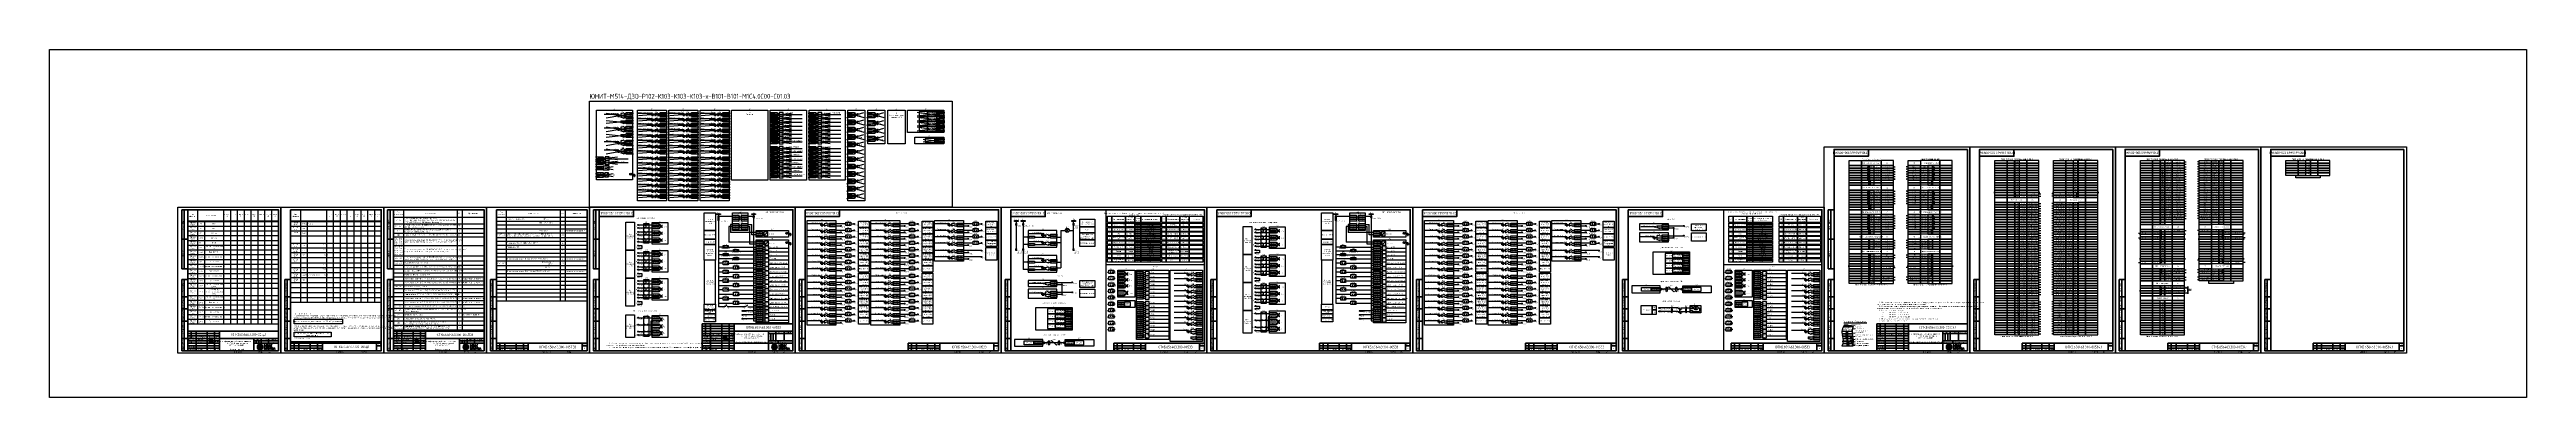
# Model space of a CAD drawing. Header units: millimetres. Extents: x -1102 to 3953, y -90 to 618.
import ezdxf

# ---------------------------------------------------------------- set-up
doc = ezdxf.new("R2010")
doc.units = ezdxf.units.MM
doc.styles.add('Gost_type_A', font='GOST_A.TTF')

# ---------------------------------------------------------------- blocks, each defined once
blk = doc.blocks.new('POINT')
at = {"const_width": 0.75}
blk.add_lwpolyline([(-0.375, 0, 1), (0.375, 0, 1)], format="xyb", close=True, dxfattribs=at)
blk = doc.blocks.new('Формат_А3')
blk.add_lwpolyline([(-420, 297), (0, 297), (0, 0), (-420, 0)], close=True)
at = {"lineweight": 50}
blk.add_lwpolyline([(-400, 292), (-5, 292), (-5, 5), (-400, 5)], close=True, dxfattribs=at)
blk = doc.blocks.new('Штамп угловой верхний')
at = {"lineweight": 50}
blk.add_lwpolyline([(0, 0), (70, 0), (70, -14), (0, -14)], close=True, dxfattribs=at)
blk = doc.blocks.new('Штамп левый верхний')
at = {"lineweight": 50}
for points in [[(-12, 0), (-7, 0), (-7, -60), (-12, -60)], [(-7, 0), (0, 0), (0, -60), (-7, -60)], [(-12, -60), (-7, -60), (-7, -120), (-12, -120)], [(-7, -60), (0, -60), (0, -120), (-7, -120)]]:
    blk.add_lwpolyline(points, close=True, dxfattribs=at)
at = {"char_height": 2.5, "width": 60, "attachment_point": 5, "rotation": 90, "style": 'Gost_type_A'}
for s, insert in [('Перв. примен.', (-9.5, -30)), ('Справ. №', (-9.5, -90))]:
    blk.add_mtext(s, dxfattribs=dict(at, insert=insert))
blk = doc.blocks.new('Штамп левый нижний')
at = {"lineweight": 50}
for points in [[(-12, 145), (-7, 145), (-7, 110), (-12, 110)], [(-12, 110), (-7, 110), (-7, 85), (-12, 85)], [(-7, 145), (0, 145), (0, 110), (-7, 110)], [(-7, 110), (0, 110), (0, 85), (-7, 85)], [(-12, 85), (-7, 85), (-7, 60), (-12, 60)], [(-12, 60), (-7, 60), (-7, 25), (-12, 25)], [(-7, 85), (0, 85), (0, 60), (-7, 60)], [(-7, 60), (0, 60), (0, 25), (-7, 25)], [(-12, 25), (-7, 25), (-7, 0), (-12, 0)], [(-7, 25), (0, 25), (0, 0), (-7, 0)]]:
    blk.add_lwpolyline(points, close=True, dxfattribs=at)
at = {"char_height": 2.5, "attachment_point": 5, "rotation": 90, "style": 'Gost_type_A'}
for s, insert, width in [('Инв. № дубл.', (-9.5, 97.5), 25), ('Подп. и дата', (-9.5, 127.5), 35), ('Подп. и дата', (-9.5, 42.5), 35), ('Взам. инв. №', (-9.5, 72.5), 25), ('Инв. N подл.', (-9.5, 12.5), 25)]:
    blk.add_mtext(s, dxfattribs=dict(at, insert=insert, width=width))
blk = doc.blocks.new('*U15')
at = {"lineweight": 0, "true_color": 0x00cb62}
h = blk.add_hatch(color=112, dxfattribs=at)
h.dxf.hatch_style = 1
edge = h.paths.add_edge_path()
edge.add_spline(control_points=[(-12.5, 6.1), (-15.9, 6.1), (-18.6, 3.3), (-18.6, 0)], knot_values=[1, 1, 1, 1, 2, 2, 2, 2], degree=3, periodic=0)
edge.add_spline(control_points=[(-18.6, 0), (-18.6, -3.4), (-15.9, -6.2), (-12.5, -6.2)], knot_values=[0, 0, 0, 0, 1, 1, 1, 1], degree=3, periodic=0)
edge.add_spline(control_points=[(-12.5, -6.2), (-9.1, -6.2), (-6.3, -3.4), (-6.3, 0)], knot_values=[3, 3, 3, 3, 4, 4, 4, 4], degree=3, periodic=0)
edge.add_spline(control_points=[(-6.3, 0), (-6.3, 3.3), (-9.1, 6.1), (-12.5, 6.1)], knot_values=[2, 2, 2, 2, 3, 3, 3, 3], degree=3, periodic=0)
edge = h.paths.add_edge_path(flags=16)
edge.add_spline(control_points=[(-18.2, 0), (-18.2, 3.2), (-15.7, 6), (-12.5, 6)], knot_values=[0, 0, 0, 0, 1, 1, 1, 1], degree=3, periodic=0)
edge.add_spline(control_points=[(-12.5, 6), (-9.2, 6), (-6.7, 3.2), (-6.7, 0)], knot_values=[3, 3, 3, 3, 4, 4, 4, 4], degree=3, periodic=0)
edge.add_spline(control_points=[(-6.7, 0), (-6.7, -3.3), (-9.2, -5.8), (-12.5, -5.8)], knot_values=[2, 2, 2, 2, 3, 3, 3, 3], degree=3, periodic=0)
edge.add_spline(control_points=[(-12.5, -5.8), (-15.7, -5.8), (-18.2, -3.3), (-18.2, 0)], knot_values=[1, 1, 1, 1, 2, 2, 2, 2], degree=3, periodic=0)
h = blk.add_hatch(color=112, dxfattribs=at)
h.dxf.hatch_style = 1
edge = h.paths.add_edge_path()
edge.add_spline(control_points=[(-12.5, 5.5), (-15.7, 5.5), (-18.2, 3), (-18.2, 0)], knot_values=[1, 1, 1, 1, 2, 2, 2, 2], degree=3, periodic=0)
edge.add_spline(control_points=[(-18.2, 0), (-18.2, -3.1), (-15.7, -5.6), (-12.5, -5.6)], knot_values=[0, 0, 0, 0, 1, 1, 1, 1], degree=3, periodic=0)
edge.add_spline(control_points=[(-12.5, -5.6), (-9.3, -5.6), (-6.7, -3.1), (-6.7, 0)], knot_values=[3, 3, 3, 3, 4, 4, 4, 4], degree=3, periodic=0)
edge.add_spline(control_points=[(-6.7, 0), (-6.7, 3), (-9.3, 5.5), (-12.5, 5.5)], knot_values=[2, 2, 2, 2, 3, 3, 3, 3], degree=3, periodic=0)
edge = h.paths.add_edge_path(flags=16)
edge.add_spline(control_points=[(-17.9, 0), (-17.9, 2.9), (-15.5, 5.4), (-12.5, 5.4)], knot_values=[0, 0, 0, 0, 1, 1, 1, 1], degree=3, periodic=0)
edge.add_spline(control_points=[(-12.5, 5.4), (-9.4, 5.4), (-7.1, 2.9), (-7.1, 0)], knot_values=[3, 3, 3, 3, 4, 4, 4, 4], degree=3, periodic=0)
edge.add_spline(control_points=[(-7.1, 0), (-7.1, -3), (-9.4, -5.3), (-12.5, -5.3), (-15.5, -5.3), (-17.9, -3), (-17.9, 0)], knot_values=[1, 1, 1, 1, 2, 2, 2, 3, 3, 3, 3], degree=3, periodic=0)
h = blk.add_hatch(color=112, dxfattribs=at)
h.dxf.hatch_style = 1
edge = h.paths.add_edge_path()
edge.add_spline(control_points=[(-17.9, 0), (-17.9, -2.8), (-15.5, -5), (-12.5, -5)], knot_values=[0, 0, 0, 0, 1, 1, 1, 1], degree=3, periodic=0)
edge.add_spline(control_points=[(-12.5, -5), (-9.5, -5), (-7.1, -2.8), (-7.1, 0)], knot_values=[3, 3, 3, 3, 4, 4, 4, 4], degree=3, periodic=0)
edge.add_spline(control_points=[(-7.1, 0), (-7.1, 2.7), (-9.5, 4.9), (-12.5, 4.9)], knot_values=[2, 2, 2, 2, 3, 3, 3, 3], degree=3, periodic=0)
edge.add_spline(control_points=[(-12.5, 4.9), (-15.5, 4.9), (-17.9, 2.7), (-17.9, 0)], knot_values=[1, 1, 1, 1, 2, 2, 2, 2], degree=3, periodic=0)
edge = h.paths.add_edge_path(flags=16)
edge.add_spline(control_points=[(-17.5, 0), (-17.5, 2.6), (-15.3, 4.8), (-12.5, 4.8)], knot_values=[0, 0, 0, 0, 1, 1, 1, 1], degree=3, periodic=0)
edge.add_spline(control_points=[(-12.5, 4.8), (-9.6, 4.8), (-7.4, 2.6), (-7.4, 0)], knot_values=[3, 3, 3, 3, 4, 4, 4, 4], degree=3, periodic=0)
edge.add_spline(control_points=[(-7.4, 0), (-7.4, -2.7), (-9.6, -4.7), (-12.5, -4.7)], knot_values=[2, 2, 2, 2, 3, 3, 3, 3], degree=3, periodic=0)
edge.add_spline(control_points=[(-12.5, -4.7), (-15.3, -4.7), (-17.5, -2.7), (-17.5, 0)], knot_values=[1, 1, 1, 1, 2, 2, 2, 2], degree=3, periodic=0)
h = blk.add_hatch(color=112, dxfattribs=at)
h.dxf.hatch_style = 1
edge = h.paths.add_edge_path()
edge.add_spline(control_points=[(-7.4, 0), (-7.4, 0.3), (-7.5, 0.6), (-7.5, 0.9)], knot_values=[3, 3, 3, 3, 3.12466, 3.12466, 3.12466, 3.12466], degree=3, periodic=0)
edge.add_spline(control_points=[(-7.5, 0.9), (-8, 2.9), (-10.1, 4.4), (-12.5, 4.4)], knot_values=[2, 2, 2, 2, 2.864772, 2.864772, 2.864772, 2.864772], degree=3, periodic=0)
edge.add_spline(control_points=[(-12.5, 4.4), (-14.9, 4.4), (-16.9, 2.9), (-17.4, 0.9)], knot_values=[1.135231, 1.135231, 1.135231, 1.135231, 2, 2, 2, 2], degree=3, periodic=0)
edge.add_spline(control_points=[(-17.4, 0.9), (-17.5, 0.6), (-17.5, 0.3), (-17.5, 0)], knot_values=[0.875337, 0.875337, 0.875337, 0.875337, 1, 1, 1, 1], degree=3, periodic=0)
edge.add_spline(control_points=[(-17.5, 0), (-17.5, -0.4), (-17.5, -0.7), (-17.4, -1.1)], knot_values=[1, 1, 1, 1, 1.132178, 1.132178, 1.132178, 1.132178], degree=3, periodic=0)
edge.add_spline(control_points=[(-17.4, -1.1), (-16.9, -3), (-14.9, -4.5), (-12.5, -4.5)], knot_values=[0, 0, 0, 0, 0.858028, 0.858028, 0.858028, 0.858028], degree=3, periodic=0)
edge.add_spline(control_points=[(-12.5, -4.5), (-10.1, -4.5), (-8.1, -3), (-7.6, -1.1)], knot_values=[3.141968, 3.141968, 3.141968, 3.141968, 4, 4, 4, 4], degree=3, periodic=0)
edge.add_spline(control_points=[(-7.6, -1.1), (-7.5, -0.7), (-7.4, -0.4), (-7.4, 0)], knot_values=[2.867825, 2.867825, 2.867825, 2.867825, 3, 3, 3, 3], degree=3, periodic=0)
edge = h.paths.add_edge_path(flags=16)
edge.add_spline(control_points=[(-17.2, 0), (-17.2, 0.2), (-17.1, 0.5), (-17.1, 0.8)], knot_values=[1, 1, 1, 1, 1.132889, 1.132889, 1.132889, 1.132889], degree=3, periodic=0)
edge.add_spline(control_points=[(-17.1, 0.8), (-16.6, 2.7), (-14.8, 4.2), (-12.5, 4.2)], knot_values=[0, 0, 0, 0, 0.878882, 0.878882, 0.878882, 0.878882], degree=3, periodic=0)
edge.add_spline(control_points=[(-12.5, 4.2), (-10.1, 4.2), (-8.3, 2.7), (-7.9, 0.8)], knot_values=[3.121118, 3.121118, 3.121118, 3.121118, 4, 4, 4, 4], degree=3, periodic=0)
edge.add_spline(control_points=[(-7.9, 0.8), (-7.8, 0.5), (-7.8, 0.2), (-7.8, 0)], knot_values=[2.867111, 2.867111, 2.867111, 2.867111, 3, 3, 3, 3], degree=3, periodic=0)
edge.add_spline(control_points=[(-7.8, 0), (-7.8, -0.3), (-7.8, -0.6), (-7.9, -0.9)], knot_values=[3, 3, 3, 3, 3.139265, 3.139265, 3.139265, 3.139265], degree=3, periodic=0)
edge.add_spline(control_points=[(-7.9, -0.9), (-8.3, -2.8), (-10.2, -4.1), (-12.5, -4.1), (-14.8, -4.1), (-16.6, -2.8), (-17, -0.9)], knot_values=[1.128324, 1.128324, 1.128324, 1.128324, 2, 2, 2, 2.871676, 2.871676, 2.871676, 2.871676], degree=3, periodic=0)
edge.add_spline(control_points=[(-17, -0.9), (-17.1, -0.6), (-17.2, -0.3), (-17.2, 0)], knot_values=[0.860735, 0.860735, 0.860735, 0.860735, 1, 1, 1, 1], degree=3, periodic=0)
edge = h.paths.add_edge_path(flags=0)
edge.add_spline(control_points=[(-16.8, 0), (-16.8, 0.2), (-16.8, 0.4), (-16.7, 0.6)], knot_values=[1, 1, 1, 1, 1.129952, 1.129952, 1.129952, 1.129952], degree=3, periodic=0)
edge.add_spline(control_points=[(-16.7, 0.6), (-16.3, 2.3), (-14.6, 3.7), (-12.5, 3.7)], knot_values=[0, 0, 0, 0, 0.883348, 0.883348, 0.883348, 0.883348], degree=3, periodic=0)
edge.add_spline(control_points=[(-12.5, 3.7), (-10.3, 3.7), (-8.6, 2.3), (-8.2, 0.6)], knot_values=[3.11667, 3.11667, 3.11667, 3.11667, 4, 4, 4, 4], degree=3, periodic=0)
edge.add_spline(control_points=[(-8.2, 0.6), (-8.2, 0.4), (-8.1, 0.2), (-8.1, 0)], knot_values=[2.870028, 2.870028, 2.870028, 2.870028, 3, 3, 3, 3], degree=3, periodic=0)
edge.add_spline(control_points=[(-8.1, 0), (-8.1, -0.3), (-8.2, -0.5), (-8.2, -0.8)], knot_values=[3, 3, 3, 3, 3.135947, 3.135947, 3.135947, 3.135947], degree=3, periodic=0)
edge.add_spline(control_points=[(-8.2, -0.8), (-8.6, -2.4), (-10.3, -3.5), (-12.5, -3.5)], knot_values=[2, 2, 2, 2, 2.876458, 2.876458, 2.876458, 2.876458], degree=3, periodic=0)
edge.add_spline(control_points=[(-12.5, -3.5), (-14.6, -3.5), (-16.3, -2.4), (-16.7, -0.8)], knot_values=[1.12352, 1.12352, 1.12352, 1.12352, 2, 2, 2, 2], degree=3, periodic=0)
edge.add_spline(control_points=[(-16.7, -0.8), (-16.8, -0.5), (-16.8, -0.3), (-16.8, 0)], knot_values=[0.864077, 0.864077, 0.864077, 0.864077, 1, 1, 1, 1], degree=3, periodic=0)
edge = h.paths.add_edge_path(flags=0)
edge.add_spline(control_points=[(-16.4, 0), (-16.4, 0.1), (-16.4, 0.3), (-16.4, 0.5)], knot_values=[1, 1, 1, 1, 1.126377, 1.126377, 1.126377, 1.126377], degree=3, periodic=0)
edge.add_spline(control_points=[(-16.4, 0.5), (-16, 1.9), (-14.5, 3.1), (-12.5, 3.1)], knot_values=[0, 0, 0, 0, 0.888928, 0.888928, 0.888928, 0.888928], degree=3, periodic=0)
edge.add_spline(control_points=[(-12.5, 3.1), (-10.5, 3.1), (-8.9, 1.9), (-8.6, 0.5)], knot_values=[3.111075, 3.111075, 3.111075, 3.111075, 4, 4, 4, 4], degree=3, periodic=0)
edge.add_spline(control_points=[(-8.6, 0.5), (-8.5, 0.3), (-8.5, 0.1), (-8.5, 0)], knot_values=[2.87362, 2.87362, 2.87362, 2.87362, 3, 3, 3, 3], degree=3, periodic=0)
edge.add_spline(control_points=[(-8.5, 0), (-8.5, -0.2), (-8.5, -0.4), (-8.6, -0.6)], knot_values=[3, 3, 3, 3, 3.131788, 3.131788, 3.131788, 3.131788], degree=3, periodic=0)
edge.add_spline(control_points=[(-8.6, -0.6), (-8.9, -2), (-10.5, -3), (-12.5, -3)], knot_values=[2, 2, 2, 2, 2.882553, 2.882553, 2.882553, 2.882553], degree=3, periodic=0)
edge.add_spline(control_points=[(-12.5, -3), (-14.5, -3), (-16, -2), (-16.3, -0.6)], knot_values=[1.117444, 1.117444, 1.117444, 1.117444, 2, 2, 2, 2], degree=3, periodic=0)
edge.add_spline(control_points=[(-16.3, -0.6), (-16.4, -0.4), (-16.4, -0.2), (-16.4, 0)], knot_values=[0.868215, 0.868215, 0.868215, 0.868215, 1, 1, 1, 1], degree=3, periodic=0)
edge = h.paths.add_edge_path(flags=0)
edge.add_spline(control_points=[(-16, -0.5), (-16, -0.3), (-16.1, -0.2), (-16.1, 0), (-16.1, 0.1), (-16, 0.2), (-16, 0.4)], knot_values=[0.873534, 0.873534, 0.873534, 0.873534, 1, 1, 1, 1.12176, 1.12176, 1.12176, 1.12176], degree=3, periodic=0)
edge.add_spline(control_points=[(-16, 0.4), (-15.7, 1.5), (-14.3, 2.5), (-12.5, 2.5), (-10.6, 2.5), (-9.2, 1.5), (-8.9, 0.4)], knot_values=[3.103684, 3.103684, 3.103684, 3.103684, 3.999991, 3.999991, 3.999991, 4.896306, 4.896306, 4.896306, 4.896306], degree=3, periodic=0)
edge.add_spline(control_points=[(-8.9, 0.4), (-8.9, 0.2), (-8.9, 0.1), (-8.9, 0), (-8.9, -0.2), (-8.9, -0.3), (-8.9, -0.5)], knot_values=[2.878251, 2.878251, 2.878251, 2.878251, 3, 3, 3, 3.126453, 3.126453, 3.126453, 3.126453], degree=3, periodic=0)
edge.add_spline(control_points=[(-8.9, -0.5), (-9.2, -1.6), (-10.6, -2.4), (-12.5, -2.4), (-14.3, -2.4), (-15.7, -1.6), (-16, -0.5)], knot_values=[1.109435, 1.109435, 1.109435, 1.109435, 2.000012, 2.000012, 2.000012, 2.890577, 2.890577, 2.890577, 2.890577], degree=3, periodic=0)
edge = h.paths.add_edge_path(flags=0)
edge.add_spline(control_points=[(-15.7, 0), (-15.7, 0.1), (-15.7, 0.2), (-15.6, 0.3)], knot_values=[1, 1, 1, 1, 1.121318, 1.121318, 1.121318, 1.121318], degree=3, periodic=0)
edge.add_spline(control_points=[(-15.6, 0.3), (-15.4, 1.2), (-14.1, 1.9), (-12.5, 1.9)], knot_values=[0, 0, 0, 0, 0.9007, 0.9007, 0.9007, 0.9007], degree=3, periodic=0)
edge.add_spline(control_points=[(-12.5, 1.9), (-10.8, 1.9), (-9.5, 1.2), (-9.3, 0.3)], knot_values=[3.099305, 3.099305, 3.099305, 3.099305, 4, 4, 4, 4], degree=3, periodic=0)
edge.add_spline(control_points=[(-9.3, 0.3), (-9.3, 0.2), (-9.2, 0.1), (-9.2, 0)], knot_values=[2.878676, 2.878676, 2.878676, 2.878676, 3, 3, 3, 3], degree=3, periodic=0)
edge.add_spline(control_points=[(-9.2, 0), (-9.2, -0.2), (-9.3, -0.3), (-9.3, -0.4)], knot_values=[3, 3, 3, 3, 3.126159, 3.126159, 3.126159, 3.126159], degree=3, periodic=0)
edge.add_spline(control_points=[(-9.3, -0.4), (-9.5, -1.2), (-10.8, -1.8), (-12.5, -1.8), (-14.1, -1.8), (-15.4, -1.2), (-15.6, -0.4)], knot_values=[1.105344, 1.105344, 1.105344, 1.105344, 1.999995, 1.999995, 1.999995, 2.89465, 2.89465, 2.89465, 2.89465], degree=3, periodic=0)
edge.add_spline(control_points=[(-15.6, -0.4), (-15.7, -0.3), (-15.7, -0.2), (-15.7, 0)], knot_values=[0.873848, 0.873848, 0.873848, 0.873848, 1, 1, 1, 1], degree=3, periodic=0)
edge = h.paths.add_edge_path(flags=0)
edge.add_spline(control_points=[(-15.3, 0), (-15.3, 0), (-15.3, 0.1), (-15.3, 0.2)], knot_values=[1, 1, 1, 1, 1.112633, 1.112633, 1.112633, 1.112633], degree=3, periodic=0)
edge.add_spline(control_points=[(-15.3, 0.2), (-15.1, 0.8), (-13.9, 1.4), (-12.5, 1.4)], knot_values=[0, 0, 0, 0, 0.904875, 0.904875, 0.904875, 0.904875], degree=3, periodic=0)
edge.add_spline(control_points=[(-12.5, 1.4), (-11, 1.4), (-9.9, 0.8), (-9.6, 0.2)], knot_values=[3.095133, 3.095133, 3.095133, 3.095133, 4, 4, 4, 4], degree=3, periodic=0)
edge.add_spline(control_points=[(-9.6, 0.2), (-9.6, 0.1), (-9.6, 0), (-9.6, 0)], knot_values=[2.887357, 2.887357, 2.887357, 2.887357, 3, 3, 3, 3], degree=3, periodic=0)
edge.add_spline(control_points=[(-9.6, 0), (-9.6, -0.1), (-9.6, -0.2), (-9.7, -0.3)], knot_values=[3, 3, 3, 3, 3.117814, 3.117814, 3.117814, 3.117814], degree=3, periodic=0)
edge.add_spline(control_points=[(-9.7, -0.3), (-9.9, -0.9), (-11, -1.2), (-12.5, -1.2)], knot_values=[2, 2, 2, 2, 2.897768, 2.897768, 2.897768, 2.897768], degree=3, periodic=0)
edge.add_spline(control_points=[(-12.5, -1.2), (-13.9, -1.2), (-15.1, -0.9), (-15.3, -0.3)], knot_values=[1.102221, 1.102221, 1.102221, 1.102221, 2, 2, 2, 2], degree=3, periodic=0)
edge.add_spline(control_points=[(-15.3, -0.3), (-15.3, -0.2), (-15.3, -0.1), (-15.3, 0)], knot_values=[0.882198, 0.882198, 0.882198, 0.882198, 1, 1, 1, 1], degree=3, periodic=0)
edge = h.paths.add_edge_path(flags=0)
edge.add_spline(control_points=[(-15, 0), (-15, 0), (-15, 0), (-14.9, 0)], knot_values=[0.901648, 0.901648, 0.901648, 0.901648, 1, 1, 1, 1], degree=3, periodic=0)
edge.add_spline(control_points=[(-14.9, 0), (-14.8, 0.4), (-13.9, 0.8), (-12.5, 0.8)], knot_values=[0, 0, 0, 0, 0.912829, 0.912829, 0.912829, 0.912829], degree=3, periodic=0)
edge.add_spline(control_points=[(-12.5, 0.8), (-11.1, 0.8), (-10.2, 0.4), (-10, 0)], knot_values=[3.087219, 3.087219, 3.087219, 3.087219, 4, 4, 4, 4], degree=3, periodic=0)
edge.add_spline(control_points=[(-10, 0), (-10, 0), (-10, 0), (-10, 0)], knot_values=[3, 3, 3, 3, 3.098413, 3.098413, 3.098413, 3.098413], degree=3, periodic=0)
edge.add_spline(control_points=[(-10, 0), (-10, -0.1), (-10, -0.1), (-10, -0.1)], knot_values=[2.896056, 2.896056, 2.896056, 2.896056, 3, 3, 3, 3], degree=3, periodic=0)
edge.add_spline(control_points=[(-10, -0.1), (-10.2, -0.4), (-11.1, -0.7), (-12.5, -0.7)], knot_values=[2, 2, 2, 2, 2.903474, 2.903474, 2.903474, 2.903474], degree=3, periodic=0)
edge.add_spline(control_points=[(-12.5, -0.7), (-13.8, -0.7), (-14.8, -0.4), (-14.9, -0.1)], knot_values=[1.096469, 1.096469, 1.096469, 1.096469, 2, 2, 2, 2], degree=3, periodic=0)
edge.add_spline(control_points=[(-14.9, -0.1), (-15, -0.1), (-15, -0.1), (-15, 0)], knot_values=[1, 1, 1, 1, 1.103878, 1.103878, 1.103878, 1.103878], degree=3, periodic=0)
edge = h.paths.add_edge_path(flags=0)
edge.add_spline(control_points=[(-14.6, 0), (-14.6, 0), (-13.3, 0.1), (-12.5, 0.1)], knot_values=[1, 1, 1, 1, 2, 2, 2, 2], degree=3, periodic=0)
edge.add_spline(control_points=[(-12.5, 0.1), (-11.7, 0.1), (-10.4, 0), (-10.4, 0)], knot_values=[2, 2, 2, 2, 3, 3, 3, 3], degree=3, periodic=0)
edge.add_spline(control_points=[(-10.4, 0), (-10.4, -0.1), (-11.7, -0.2), (-12.5, -0.2)], knot_values=[3, 3, 3, 3, 4, 4, 4, 4], degree=3, periodic=0)
edge.add_spline(control_points=[(-12.5, -0.2), (-13.3, -0.2), (-14.6, -0.1), (-14.6, 0)], knot_values=[0, 0, 0, 0, 1, 1, 1, 1], degree=3, periodic=0)
h = blk.add_hatch(color=112, dxfattribs=at)
h.dxf.hatch_style = 1
edge = h.paths.add_edge_path()
edge.add_spline(control_points=[(-16.7, 0.6), (-16.3, 2.3), (-14.6, 3.7), (-12.5, 3.7)], knot_values=[0, 0, 0, 0, 0.883348, 0.883348, 0.883348, 0.883348], degree=3, periodic=0)
edge.add_spline(control_points=[(-12.5, 3.7), (-10.3, 3.7), (-8.6, 2.3), (-8.2, 0.6)], knot_values=[3.11667, 3.11667, 3.11667, 3.11667, 4, 4, 4, 4], degree=3, periodic=0)
edge.add_spline(control_points=[(-8.2, 0.6), (-8.2, 0.4), (-8.1, 0.2), (-8.1, 0)], knot_values=[2.870028, 2.870028, 2.870028, 2.870028, 3, 3, 3, 3], degree=3, periodic=0)
edge.add_spline(control_points=[(-8.1, 0), (-8.1, -0.3), (-8.2, -0.5), (-8.2, -0.8)], knot_values=[3, 3, 3, 3, 3.135947, 3.135947, 3.135947, 3.135947], degree=3, periodic=0)
edge.add_spline(control_points=[(-8.2, -0.8), (-8.6, -2.4), (-10.3, -3.5), (-12.5, -3.5)], knot_values=[2, 2, 2, 2, 2.876458, 2.876458, 2.876458, 2.876458], degree=3, periodic=0)
edge.add_spline(control_points=[(-12.5, -3.5), (-13.9, -3.5), (-15.1, -3.1), (-15.8, -2.3)], knot_values=[1.431996, 1.431996, 1.431996, 1.431996, 2, 2, 2, 2], degree=3, periodic=0)
edge.add_line((-15.8, -2.3), (-16.1, -2.5))
edge.add_spline(control_points=[(-16.1, -2.5), (-15.3, -3.3), (-13.9, -3.9), (-12.5, -3.9)], knot_values=[0, 0, 0, 0, 0.570003, 0.570003, 0.570003, 0.570003], degree=3, periodic=0)
edge.add_spline(control_points=[(-12.5, -3.9), (-10.2, -3.9), (-8.4, -2.6), (-7.9, -0.9)], knot_values=[3.139265, 3.139265, 3.139265, 3.139265, 4, 4, 4, 4], degree=3, periodic=0)
edge.add_spline(control_points=[(-7.9, -0.9), (-7.8, -0.6), (-7.8, -0.3), (-7.8, 0), (-7.8, 0.2), (-7.8, 0.5), (-7.9, 0.8)], knot_values=[2.871676, 2.871676, 2.871676, 2.871676, 3, 3, 3, 3.121118, 3.121118, 3.121118, 3.121118], degree=3, periodic=0)
edge.add_spline(control_points=[(-7.9, 0.8), (-8.3, 2.5), (-10.2, 3.8), (-12.5, 3.8)], knot_values=[2, 2, 2, 2, 2.867111, 2.867111, 2.867111, 2.867111], degree=3, periodic=0)
edge.add_spline(control_points=[(-12.5, 3.8), (-14.7, 3.8), (-16.6, 2.5), (-17.1, 0.8)], knot_values=[1.132889, 1.132889, 1.132889, 1.132889, 2, 2, 2, 2], degree=3, periodic=0)
edge.add_spline(control_points=[(-17.1, 0.8), (-17.1, 0.5), (-17.1, 0.2), (-17.1, 0), (-17.1, -0.3), (-17.1, -0.6), (-17, -0.9)], knot_values=[0.878882, 0.878882, 0.878882, 0.878882, 1, 1, 1, 1.128324, 1.128324, 1.128324, 1.128324], degree=3, periodic=0)
edge.add_spline(control_points=[(-17, -0.9), (-16.9, -1.5), (-16.6, -2), (-16.1, -2.5)], knot_values=[0.570003, 0.570003, 0.570003, 0.570003, 0.860735, 0.860735, 0.860735, 0.860735], degree=3, periodic=0)
edge.add_line((-16.1, -2.5), (-15.8, -2.3))
edge.add_spline(control_points=[(-15.8, -2.3), (-16.3, -1.8), (-16.6, -1.3), (-16.7, -0.8)], knot_values=[1.12352, 1.12352, 1.12352, 1.12352, 1.431996, 1.431996, 1.431996, 1.431996], degree=3, periodic=0)
edge.add_spline(control_points=[(-16.7, -0.8), (-16.8, -0.5), (-16.8, -0.3), (-16.8, 0)], knot_values=[0.864077, 0.864077, 0.864077, 0.864077, 1, 1, 1, 1], degree=3, periodic=0)
edge.add_spline(control_points=[(-16.8, 0), (-16.8, 0.2), (-16.8, 0.4), (-16.7, 0.6)], knot_values=[1, 1, 1, 1, 1.129952, 1.129952, 1.129952, 1.129952], degree=3, periodic=0)
h = blk.add_hatch(color=112, dxfattribs=at)
h.dxf.hatch_style = 1
edge = h.paths.add_edge_path()
edge.add_spline(control_points=[(-16.8, 0), (-16.8, -0.3), (-16.7, -0.5), (-16.7, -0.8)], knot_values=[1, 1, 1, 1, 1.12352, 1.12352, 1.12352, 1.12352], degree=3, periodic=0)
edge.add_spline(control_points=[(-16.7, -0.8), (-16.3, -2.2), (-14.5, -3.3), (-12.5, -3.3)], knot_values=[0, 0, 0, 0, 0.864077, 0.864077, 0.864077, 0.864077], degree=3, periodic=0)
edge.add_spline(control_points=[(-12.5, -3.3), (-10.4, -3.3), (-8.7, -2.2), (-8.2, -0.8)], knot_values=[3.135947, 3.135947, 3.135947, 3.135947, 4, 4, 4, 4], degree=3, periodic=0)
edge.add_spline(control_points=[(-8.2, -0.8), (-8.2, -0.5), (-8.2, -0.3), (-8.2, 0)], knot_values=[2.876458, 2.876458, 2.876458, 2.876458, 3, 3, 3, 3], degree=3, periodic=0)
edge.add_spline(control_points=[(-8.2, 0), (-8.2, 0.2), (-8.2, 0.4), (-8.2, 0.6)], knot_values=[3, 3, 3, 3, 3.11667, 3.11667, 3.11667, 3.11667], degree=3, periodic=0)
edge.add_spline(control_points=[(-8.2, 0.6), (-8.7, 2.1), (-10.4, 3.2), (-12.5, 3.2), (-14.5, 3.2), (-16.3, 2.1), (-16.7, 0.6)], knot_values=[1.129952, 1.129952, 1.129952, 1.129952, 1.99998, 1.99998, 1.99998, 2.870028, 2.870028, 2.870028, 2.870028], degree=3, periodic=0)
edge.add_spline(control_points=[(-16.7, 0.6), (-16.8, 0.4), (-16.8, 0.2), (-16.8, 0)], knot_values=[0.883348, 0.883348, 0.883348, 0.883348, 1, 1, 1, 1], degree=3, periodic=0)
edge = h.paths.add_edge_path(flags=16)
edge.add_spline(control_points=[(-16.4, 0), (-16.4, 0.1), (-16.4, 0.3), (-16.4, 0.5)], knot_values=[1, 1, 1, 1, 1.126377, 1.126377, 1.126377, 1.126377], degree=3, periodic=0)
edge.add_spline(control_points=[(-16.4, 0.5), (-16, 1.9), (-14.5, 3.1), (-12.5, 3.1)], knot_values=[0, 0, 0, 0, 0.888928, 0.888928, 0.888928, 0.888928], degree=3, periodic=0)
edge.add_spline(control_points=[(-12.5, 3.1), (-10.5, 3.1), (-8.9, 1.9), (-8.6, 0.5)], knot_values=[3.111075, 3.111075, 3.111075, 3.111075, 4, 4, 4, 4], degree=3, periodic=0)
edge.add_spline(control_points=[(-8.6, 0.5), (-8.5, 0.3), (-8.5, 0.1), (-8.5, 0)], knot_values=[2.87362, 2.87362, 2.87362, 2.87362, 3, 3, 3, 3], degree=3, periodic=0)
edge.add_spline(control_points=[(-8.5, 0), (-8.5, -0.2), (-8.5, -0.4), (-8.6, -0.6)], knot_values=[3, 3, 3, 3, 3.131788, 3.131788, 3.131788, 3.131788], degree=3, periodic=0)
edge.add_spline(control_points=[(-8.6, -0.6), (-8.9, -2), (-10.5, -3), (-12.5, -3)], knot_values=[2, 2, 2, 2, 2.882553, 2.882553, 2.882553, 2.882553], degree=3, periodic=0)
edge.add_spline(control_points=[(-12.5, -3), (-14.5, -3), (-16, -2), (-16.3, -0.6)], knot_values=[1.117444, 1.117444, 1.117444, 1.117444, 2, 2, 2, 2], degree=3, periodic=0)
edge.add_spline(control_points=[(-16.3, -0.6), (-16.4, -0.4), (-16.4, -0.2), (-16.4, 0)], knot_values=[0.868215, 0.868215, 0.868215, 0.868215, 1, 1, 1, 1], degree=3, periodic=0)
edge = h.paths.add_edge_path(flags=0)
edge.add_spline(control_points=[(-16, -0.5), (-16, -0.3), (-16.1, -0.2), (-16.1, 0), (-16.1, 0.1), (-16, 0.2), (-16, 0.4)], knot_values=[0.873534, 0.873534, 0.873534, 0.873534, 1, 1, 1, 1.12176, 1.12176, 1.12176, 1.12176], degree=3, periodic=0)
edge.add_spline(control_points=[(-16, 0.4), (-15.7, 1.5), (-14.3, 2.5), (-12.5, 2.5)], knot_values=[0, 0, 0, 0, 0.896306, 0.896306, 0.896306, 0.896306], degree=3, periodic=0)
edge.add_spline(control_points=[(-12.5, 2.5), (-10.6, 2.5), (-9.2, 1.5), (-8.9, 0.4)], knot_values=[3.103684, 3.103684, 3.103684, 3.103684, 4, 4, 4, 4], degree=3, periodic=0)
edge.add_spline(control_points=[(-16, 0.4), (-15.7, 1.3), (-14.2, 2.1), (-12.5, 2.1), (-10.7, 2.1), (-9.3, 1.3), (-8.9, 0.4)], knot_values=[1.12176, 1.12176, 1.12176, 1.12176, 2, 2, 2, 2.878251, 2.878251, 2.878251, 2.878251], degree=3, periodic=0)
edge.add_spline(control_points=[(-8.9, 0.4), (-8.9, 0.2), (-8.9, 0.1), (-8.9, 0), (-8.9, -0.2), (-8.9, -0.3), (-8.9, -0.5)], knot_values=[2.878251, 2.878251, 2.878251, 2.878251, 3, 3, 3, 3.126453, 3.126453, 3.126453, 3.126453], degree=3, periodic=0)
edge.add_spline(control_points=[(-8.9, -0.5), (-9.2, -1.6), (-10.6, -2.4), (-12.5, -2.4), (-14.3, -2.4), (-15.7, -1.6), (-16, -0.5)], knot_values=[1.109435, 1.109435, 1.109435, 1.109435, 2.000012, 2.000012, 2.000012, 2.890577, 2.890577, 2.890577, 2.890577], degree=3, periodic=0)
edge = h.paths.add_edge_path(flags=0)
edge.add_spline(control_points=[(-15.7, 0), (-15.7, 0.1), (-15.7, 0.2), (-15.6, 0.3)], knot_values=[1, 1, 1, 1, 1.121318, 1.121318, 1.121318, 1.121318], degree=3, periodic=0)
edge.add_spline(control_points=[(-15.6, 0.3), (-15.4, 1.2), (-14.1, 1.9), (-12.5, 1.9)], knot_values=[0, 0, 0, 0, 0.9007, 0.9007, 0.9007, 0.9007], degree=3, periodic=0)
edge.add_spline(control_points=[(-12.5, 1.9), (-10.8, 1.9), (-9.5, 1.2), (-9.3, 0.3)], knot_values=[3.099305, 3.099305, 3.099305, 3.099305, 4, 4, 4, 4], degree=3, periodic=0)
edge.add_spline(control_points=[(-9.3, 0.3), (-9.3, 0.2), (-9.2, 0.1), (-9.2, 0)], knot_values=[2.878676, 2.878676, 2.878676, 2.878676, 3, 3, 3, 3], degree=3, periodic=0)
edge.add_spline(control_points=[(-9.2, 0), (-9.2, -0.2), (-9.3, -0.3), (-9.3, -0.4)], knot_values=[3, 3, 3, 3, 3.126159, 3.126159, 3.126159, 3.126159], degree=3, periodic=0)
edge.add_spline(control_points=[(-9.3, -0.4), (-9.5, -1.2), (-10.8, -1.8), (-12.5, -1.8), (-14.1, -1.8), (-15.4, -1.2), (-15.6, -0.4)], knot_values=[1.105344, 1.105344, 1.105344, 1.105344, 1.999995, 1.999995, 1.999995, 2.89465, 2.89465, 2.89465, 2.89465], degree=3, periodic=0)
edge.add_spline(control_points=[(-15.6, -0.4), (-15.7, -0.3), (-15.7, -0.2), (-15.7, 0)], knot_values=[0.873848, 0.873848, 0.873848, 0.873848, 1, 1, 1, 1], degree=3, periodic=0)
edge = h.paths.add_edge_path(flags=0)
edge.add_spline(control_points=[(-12.5, 0.9), (-13.7, 0.9), (-15, 0.7), (-15.3, 0.2)], knot_values=[1.112633, 1.112633, 1.112633, 1.112633, 2, 2, 2, 2], degree=3, periodic=0)
edge.add_spline(control_points=[(-15.3, 0.2), (-15.1, 0.8), (-13.9, 1.4), (-12.5, 1.4)], knot_values=[0, 0, 0, 0, 0.904875, 0.904875, 0.904875, 0.904875], degree=3, periodic=0)
edge.add_spline(control_points=[(-12.5, 1.4), (-11, 1.4), (-9.9, 0.8), (-9.6, 0.2)], knot_values=[3.095133, 3.095133, 3.095133, 3.095133, 4, 4, 4, 4], degree=3, periodic=0)
edge.add_spline(control_points=[(-9.6, 0.2), (-9.6, 0.1), (-9.6, 0), (-9.6, 0)], knot_values=[2.887357, 2.887357, 2.887357, 2.887357, 3, 3, 3, 3], degree=3, periodic=0)
edge.add_spline(control_points=[(-9.7, -0.3), (-9.6, -0.2), (-9.6, -0.1), (-9.6, 0)], knot_values=[3, 3, 3, 3, 3.117814, 3.117814, 3.117814, 3.117814], degree=3, periodic=0)
edge.add_spline(control_points=[(-12.5, -1), (-11.2, -1), (-9.9, -0.8), (-9.7, -0.3)], knot_values=[3.117814, 3.117814, 3.117814, 3.117814, 4, 4, 4, 4], degree=3, periodic=0)
edge.add_spline(control_points=[(-9.7, -0.3), (-9.9, -0.9), (-11, -1.2), (-12.5, -1.2)], knot_values=[2, 2, 2, 2, 2.897768, 2.897768, 2.897768, 2.897768], degree=3, periodic=0)
edge.add_spline(control_points=[(-12.5, -1.2), (-13.9, -1.2), (-15.1, -0.9), (-15.3, -0.3)], knot_values=[1.102221, 1.102221, 1.102221, 1.102221, 2, 2, 2, 2], degree=3, periodic=0)
edge.add_spline(control_points=[(-15.3, 0), (-15.3, -0.1), (-15.3, -0.2), (-15.3, -0.3)], knot_values=[1, 1, 1, 1, 1.102221, 1.102221, 1.102221, 1.102221], degree=3, periodic=0)
edge.add_spline(control_points=[(-15.3, -0.3), (-15.3, -0.2), (-15.3, -0.1), (-15.3, 0)], knot_values=[0.882198, 0.882198, 0.882198, 0.882198, 1, 1, 1, 1], degree=3, periodic=0)
edge.add_spline(control_points=[(-15.3, 0.2), (-15.3, 0.1), (-15.3, 0), (-15.3, 0)], knot_values=[1, 1, 1, 1, 1.112633, 1.112633, 1.112633, 1.112633], degree=3, periodic=0)
edge = h.paths.add_edge_path(flags=0)
edge.add_spline(control_points=[(-12.5, 0.4), (-13.3, 0.4), (-14.7, 0.3), (-14.9, 0)], knot_values=[0, 0, 0, 0, 0.901648, 0.901648, 0.901648, 0.901648], degree=3, periodic=0)
edge.add_spline(control_points=[(-14.9, 0), (-14.8, 0.4), (-13.9, 0.8), (-12.5, 0.8)], knot_values=[0, 0, 0, 0, 0.912829, 0.912829, 0.912829, 0.912829], degree=3, periodic=0)
edge.add_spline(control_points=[(-12.5, 0.8), (-11.1, 0.8), (-10.2, 0.4), (-10, 0)], knot_values=[3.087219, 3.087219, 3.087219, 3.087219, 4, 4, 4, 4], degree=3, periodic=0)
edge.add_spline(control_points=[(-10, 0), (-10, 0), (-10, 0), (-10, 0)], knot_values=[3, 3, 3, 3, 3.098413, 3.098413, 3.098413, 3.098413], degree=3, periodic=0)
edge.add_spline(control_points=[(-10, 0), (-10, -0.1), (-10, -0.1), (-10, -0.1)], knot_values=[2.896056, 2.896056, 2.896056, 2.896056, 3, 3, 3, 3], degree=3, periodic=0)
edge.add_spline(control_points=[(-12.5, -0.4), (-11.6, -0.4), (-10.3, -0.4), (-10, -0.1)], knot_values=[2, 2, 2, 2, 2.896056, 2.896056, 2.896056, 2.896056], degree=3, periodic=0)
edge.add_spline(control_points=[(-10, -0.1), (-10.2, -0.4), (-11.1, -0.7), (-12.5, -0.7)], knot_values=[2, 2, 2, 2, 2.903474, 2.903474, 2.903474, 2.903474], degree=3, periodic=0)
edge.add_spline(control_points=[(-12.5, -0.7), (-13.8, -0.7), (-14.8, -0.4), (-14.9, -0.1)], knot_values=[1.096469, 1.096469, 1.096469, 1.096469, 2, 2, 2, 2], degree=3, periodic=0)
edge.add_spline(control_points=[(-14.9, -0.1), (-15, -0.1), (-15, -0.1), (-15, 0)], knot_values=[1, 1, 1, 1, 1.103878, 1.103878, 1.103878, 1.103878], degree=3, periodic=0)
edge.add_spline(control_points=[(-15, 0), (-15, 0), (-15, 0), (-14.9, 0)], knot_values=[0.901648, 0.901648, 0.901648, 0.901648, 1, 1, 1, 1], degree=3, periodic=0)
edge = h.paths.add_edge_path(flags=0)
edge.add_spline(control_points=[(-14.6, 0), (-14.6, 0), (-13.3, 0.1), (-12.5, 0.1)], knot_values=[1, 1, 1, 1, 2, 2, 2, 2], degree=3, periodic=0)
edge.add_spline(control_points=[(-12.5, 0.1), (-11.7, 0.1), (-10.4, 0), (-10.4, 0)], knot_values=[2, 2, 2, 2, 3, 3, 3, 3], degree=3, periodic=0)
edge.add_spline(control_points=[(-10.4, 0), (-10.4, -0.1), (-11.7, -0.2), (-12.5, -0.2)], knot_values=[3, 3, 3, 3, 4, 4, 4, 4], degree=3, periodic=0)
edge.add_spline(control_points=[(-12.5, -0.2), (-13.3, -0.2), (-14.6, -0.1), (-14.6, 0)], knot_values=[0, 0, 0, 0, 1, 1, 1, 1], degree=3, periodic=0)
h = blk.add_hatch(color=112, dxfattribs=at)
h.dxf.hatch_style = 1
edge = h.paths.add_edge_path()
edge.add_spline(control_points=[(-16.4, 0.5), (-16.4, 0.3), (-16.4, 0.1), (-16.4, 0)], knot_values=[0.888928, 0.888928, 0.888928, 0.888928, 1, 1, 1, 1], degree=3, periodic=0)
edge.add_spline(control_points=[(-16.4, 0), (-16.4, -0.2), (-16.4, -0.4), (-16.3, -0.6)], knot_values=[1, 1, 1, 1, 1.117444, 1.117444, 1.117444, 1.117444], degree=3, periodic=0)
edge.add_spline(control_points=[(-16.3, -0.6), (-16, -1.8), (-14.4, -2.7), (-12.5, -2.7)], knot_values=[0, 0, 0, 0, 0.868215, 0.868215, 0.868215, 0.868215], degree=3, periodic=0)
edge.add_spline(control_points=[(-12.5, -2.7), (-10.6, -2.7), (-9, -1.8), (-8.6, -0.6)], knot_values=[3.131788, 3.131788, 3.131788, 3.131788, 4, 4, 4, 4], degree=3, periodic=0)
edge.add_spline(control_points=[(-8.6, -0.6), (-8.6, -0.4), (-8.5, -0.2), (-8.5, 0)], knot_values=[2.882553, 2.882553, 2.882553, 2.882553, 3, 3, 3, 3], degree=3, periodic=0)
edge.add_spline(control_points=[(-8.5, 0), (-8.5, 0.1), (-8.5, 0.3), (-8.6, 0.5)], knot_values=[3, 3, 3, 3, 3.111075, 3.111075, 3.111075, 3.111075], degree=3, periodic=0)
edge.add_spline(control_points=[(-8.6, 0.5), (-9, 1.7), (-10.6, 2.6), (-12.5, 2.6)], knot_values=[2, 2, 2, 2, 2.87362, 2.87362, 2.87362, 2.87362], degree=3, periodic=0)
edge.add_spline(control_points=[(-12.5, 2.6), (-14.4, 2.6), (-16, 1.7), (-16.4, 0.5)], knot_values=[1.126377, 1.126377, 1.126377, 1.126377, 2, 2, 2, 2], degree=3, periodic=0)
edge = h.paths.add_edge_path(flags=16)
edge.add_spline(control_points=[(-16, 0.4), (-15.7, 1.5), (-14.3, 2.5), (-12.5, 2.5)], knot_values=[0, 0, 0, 0, 0.896306, 0.896306, 0.896306, 0.896306], degree=3, periodic=0)
edge.add_spline(control_points=[(-12.5, 2.5), (-10.6, 2.5), (-9.2, 1.5), (-8.9, 0.4)], knot_values=[3.103684, 3.103684, 3.103684, 3.103684, 4, 4, 4, 4], degree=3, periodic=0)
edge.add_spline(control_points=[(-8.9, 0.4), (-8.9, 0.2), (-8.9, 0.1), (-8.9, 0), (-8.9, -0.2), (-8.9, -0.3), (-8.9, -0.5)], knot_values=[2.878251, 2.878251, 2.878251, 2.878251, 3, 3, 3, 3.126453, 3.126453, 3.126453, 3.126453], degree=3, periodic=0)
edge.add_spline(control_points=[(-8.9, -0.5), (-9.2, -1.6), (-10.6, -2.4), (-12.5, -2.4), (-14.3, -2.4), (-15.7, -1.6), (-16, -0.5)], knot_values=[1.109435, 1.109435, 1.109435, 1.109435, 2.000012, 2.000012, 2.000012, 2.890577, 2.890577, 2.890577, 2.890577], degree=3, periodic=0)
edge.add_spline(control_points=[(-16, -0.5), (-16, -0.3), (-16.1, -0.2), (-16.1, 0), (-16.1, 0.1), (-16, 0.2), (-16, 0.4)], knot_values=[0.873534, 0.873534, 0.873534, 0.873534, 1, 1, 1, 1.12176, 1.12176, 1.12176, 1.12176], degree=3, periodic=0)
edge = h.paths.add_edge_path(flags=0)
edge.add_spline(control_points=[(-15.6, 0.3), (-15.4, 1.2), (-14.1, 1.9), (-12.5, 1.9)], knot_values=[0, 0, 0, 0, 0.9007, 0.9007, 0.9007, 0.9007], degree=3, periodic=0)
edge.add_spline(control_points=[(-12.5, 1.9), (-10.8, 1.9), (-9.5, 1.2), (-9.3, 0.3)], knot_values=[3.099305, 3.099305, 3.099305, 3.099305, 4, 4, 4, 4], degree=3, periodic=0)
edge.add_spline(control_points=[(-9.3, 0.3), (-9.3, 0.2), (-9.2, 0.1), (-9.2, 0)], knot_values=[2.878676, 2.878676, 2.878676, 2.878676, 3, 3, 3, 3], degree=3, periodic=0)
edge.add_spline(control_points=[(-9.2, 0), (-9.2, -0.2), (-9.3, -0.3), (-9.3, -0.4)], knot_values=[3, 3, 3, 3, 3.126159, 3.126159, 3.126159, 3.126159], degree=3, periodic=0)
edge.add_spline(control_points=[(-9.3, -0.4), (-9.5, -1.2), (-10.8, -1.8), (-12.5, -1.8), (-14.1, -1.8), (-15.4, -1.2), (-15.6, -0.4)], knot_values=[1.105344, 1.105344, 1.105344, 1.105344, 1.999995, 1.999995, 1.999995, 2.89465, 2.89465, 2.89465, 2.89465], degree=3, periodic=0)
edge.add_spline(control_points=[(-15.6, -0.4), (-15.7, -0.3), (-15.7, -0.2), (-15.7, 0)], knot_values=[0.873848, 0.873848, 0.873848, 0.873848, 1, 1, 1, 1], degree=3, periodic=0)
edge.add_spline(control_points=[(-15.7, 0), (-15.7, 0.1), (-15.7, 0.2), (-15.6, 0.3)], knot_values=[1, 1, 1, 1, 1.121318, 1.121318, 1.121318, 1.121318], degree=3, periodic=0)
edge = h.paths.add_edge_path(flags=0)
edge.add_spline(control_points=[(-15.3, 0.2), (-15.1, 0.8), (-13.9, 1.4), (-12.5, 1.4)], knot_values=[0, 0, 0, 0, 0.904875, 0.904875, 0.904875, 0.904875], degree=3, periodic=0)
edge.add_spline(control_points=[(-12.5, 1.4), (-11, 1.4), (-9.9, 0.8), (-9.6, 0.2)], knot_values=[3.095133, 3.095133, 3.095133, 3.095133, 4, 4, 4, 4], degree=3, periodic=0)
edge.add_spline(control_points=[(-9.6, 0.2), (-9.6, 0.1), (-9.6, 0), (-9.6, 0)], knot_values=[2.887357, 2.887357, 2.887357, 2.887357, 3, 3, 3, 3], degree=3, periodic=0)
edge.add_spline(control_points=[(-9.7, -0.3), (-9.6, -0.2), (-9.6, -0.1), (-9.6, 0)], knot_values=[3, 3, 3, 3, 3.117814, 3.117814, 3.117814, 3.117814], degree=3, periodic=0)
edge.add_spline(control_points=[(-12.5, -1), (-11.2, -1), (-9.9, -0.8), (-9.7, -0.3)], knot_values=[3.117814, 3.117814, 3.117814, 3.117814, 4, 4, 4, 4], degree=3, periodic=0)
edge.add_spline(control_points=[(-9.7, -0.3), (-9.9, -0.9), (-11, -1.2), (-12.5, -1.2)], knot_values=[2, 2, 2, 2, 2.897768, 2.897768, 2.897768, 2.897768], degree=3, periodic=0)
edge.add_spline(control_points=[(-12.5, -1.2), (-13.9, -1.2), (-15.1, -0.9), (-15.3, -0.3)], knot_values=[1.102221, 1.102221, 1.102221, 1.102221, 2, 2, 2, 2], degree=3, periodic=0)
edge.add_spline(control_points=[(-15.3, 0), (-15.3, -0.1), (-15.3, -0.2), (-15.3, -0.3)], knot_values=[1, 1, 1, 1, 1.102221, 1.102221, 1.102221, 1.102221], degree=3, periodic=0)
edge.add_spline(control_points=[(-15.3, -0.3), (-15.3, -0.2), (-15.3, -0.1), (-15.3, 0)], knot_values=[0.882198, 0.882198, 0.882198, 0.882198, 1, 1, 1, 1], degree=3, periodic=0)
edge.add_spline(control_points=[(-15.3, 0.2), (-15.3, 0.1), (-15.3, 0), (-15.3, 0)], knot_values=[1, 1, 1, 1, 1.112633, 1.112633, 1.112633, 1.112633], degree=3, periodic=0)
edge.add_spline(control_points=[(-12.5, 0.9), (-13.7, 0.9), (-15, 0.7), (-15.3, 0.2)], knot_values=[1.112633, 1.112633, 1.112633, 1.112633, 2, 2, 2, 2], degree=3, periodic=0)
edge = h.paths.add_edge_path(flags=0)
edge.add_spline(control_points=[(-14.9, 0), (-14.8, 0.4), (-13.9, 0.8), (-12.5, 0.8)], knot_values=[0, 0, 0, 0, 0.912829, 0.912829, 0.912829, 0.912829], degree=3, periodic=0)
edge.add_spline(control_points=[(-12.5, 0.8), (-11.1, 0.8), (-10.2, 0.4), (-10, 0)], knot_values=[3.087219, 3.087219, 3.087219, 3.087219, 4, 4, 4, 4], degree=3, periodic=0)
edge.add_spline(control_points=[(-10, 0), (-10, 0), (-10, 0), (-10, 0)], knot_values=[3, 3, 3, 3, 3.098413, 3.098413, 3.098413, 3.098413], degree=3, periodic=0)
edge.add_spline(control_points=[(-10, 0), (-10, -0.1), (-10, -0.1), (-10, -0.1)], knot_values=[2.896056, 2.896056, 2.896056, 2.896056, 3, 3, 3, 3], degree=3, periodic=0)
edge.add_spline(control_points=[(-12.5, -0.4), (-11.6, -0.4), (-10.3, -0.4), (-10, -0.1)], knot_values=[2, 2, 2, 2, 2.896056, 2.896056, 2.896056, 2.896056], degree=3, periodic=0)
edge.add_spline(control_points=[(-10, -0.1), (-10.2, -0.4), (-11.1, -0.7), (-12.5, -0.7)], knot_values=[2, 2, 2, 2, 2.903474, 2.903474, 2.903474, 2.903474], degree=3, periodic=0)
edge.add_spline(control_points=[(-12.5, -0.7), (-13.8, -0.7), (-14.8, -0.4), (-14.9, -0.1)], knot_values=[1.096469, 1.096469, 1.096469, 1.096469, 2, 2, 2, 2], degree=3, periodic=0)
edge.add_spline(control_points=[(-14.9, -0.1), (-15, -0.1), (-15, -0.1), (-15, 0)], knot_values=[1, 1, 1, 1, 1.103878, 1.103878, 1.103878, 1.103878], degree=3, periodic=0)
edge.add_spline(control_points=[(-15, 0), (-15, 0), (-15, 0), (-14.9, 0)], knot_values=[0.901648, 0.901648, 0.901648, 0.901648, 1, 1, 1, 1], degree=3, periodic=0)
edge.add_spline(control_points=[(-12.5, 0.4), (-13.3, 0.4), (-14.7, 0.3), (-14.9, 0)], knot_values=[0, 0, 0, 0, 0.901648, 0.901648, 0.901648, 0.901648], degree=3, periodic=0)
edge = h.paths.add_edge_path(flags=0)
edge.add_spline(control_points=[(-14.6, 0), (-14.6, 0), (-13.3, 0.1), (-12.5, 0.1)], knot_values=[1, 1, 1, 1, 2, 2, 2, 2], degree=3, periodic=0)
edge.add_spline(control_points=[(-12.5, 0.1), (-11.7, 0.1), (-10.4, 0), (-10.4, 0)], knot_values=[2, 2, 2, 2, 3, 3, 3, 3], degree=3, periodic=0)
edge.add_spline(control_points=[(-10.4, 0), (-10.4, -0.1), (-11.7, -0.2), (-12.5, -0.2)], knot_values=[3, 3, 3, 3, 4, 4, 4, 4], degree=3, periodic=0)
edge.add_spline(control_points=[(-12.5, -0.2), (-13.3, -0.2), (-14.6, -0.1), (-14.6, 0)], knot_values=[0, 0, 0, 0, 1, 1, 1, 1], degree=3, periodic=0)
h = blk.add_hatch(color=112, dxfattribs=at)
h.dxf.hatch_style = 1
edge = h.paths.add_edge_path()
edge.add_spline(control_points=[(-16, 0.4), (-16, 0.2), (-16, 0.1), (-16, 0), (-16, -0.2), (-16, -0.3), (-16, -0.5)], knot_values=[0.896306, 0.896306, 0.896306, 0.896306, 1, 1, 1, 1.109435, 1.109435, 1.109435, 1.109435], degree=3, periodic=0)
edge.add_spline(control_points=[(-16, -0.5), (-15.7, -1.4), (-14.2, -2.2), (-12.5, -2.2)], knot_values=[0, 0, 0, 0, 0.873534, 0.873534, 0.873534, 0.873534], degree=3, periodic=0)
edge.add_spline(control_points=[(-12.5, -2.2), (-10.7, -2.2), (-9.3, -1.4), (-8.9, -0.5)], knot_values=[3.126453, 3.126453, 3.126453, 3.126453, 4, 4, 4, 4], degree=3, periodic=0)
edge.add_spline(control_points=[(-8.9, -0.5), (-8.9, -0.3), (-8.9, -0.2), (-8.9, 0), (-8.9, 0.1), (-8.9, 0.2), (-8.9, 0.4)], knot_values=[2.890577, 2.890577, 2.890577, 2.890577, 3, 3, 3, 3.103684, 3.103684, 3.103684, 3.103684], degree=3, periodic=0)
edge.add_spline(control_points=[(-8.9, 0.4), (-9.3, 1.3), (-10.7, 2.1), (-12.5, 2.1), (-14.2, 2.1), (-15.7, 1.3), (-16, 0.4)], knot_values=[1.12176, 1.12176, 1.12176, 1.12176, 2.000011, 2.000011, 2.000011, 2.878251, 2.878251, 2.878251, 2.878251], degree=3, periodic=0)
edge = h.paths.add_edge_path(flags=16)
edge.add_spline(control_points=[(-15.7, 0), (-15.7, 0.1), (-15.7, 0.2), (-15.6, 0.3)], knot_values=[1, 1, 1, 1, 1.121318, 1.121318, 1.121318, 1.121318], degree=3, periodic=0)
edge.add_spline(control_points=[(-15.6, 0.3), (-15.4, 1.2), (-14.1, 1.9), (-12.5, 1.9)], knot_values=[0, 0, 0, 0, 0.9007, 0.9007, 0.9007, 0.9007], degree=3, periodic=0)
edge.add_spline(control_points=[(-12.5, 1.9), (-10.8, 1.9), (-9.5, 1.2), (-9.3, 0.3)], knot_values=[3.099305, 3.099305, 3.099305, 3.099305, 4, 4, 4, 4], degree=3, periodic=0)
edge.add_spline(control_points=[(-9.3, 0.3), (-9.3, 0.2), (-9.2, 0.1), (-9.2, 0)], knot_values=[2.878676, 2.878676, 2.878676, 2.878676, 3, 3, 3, 3], degree=3, periodic=0)
edge.add_spline(control_points=[(-9.2, 0), (-9.2, -0.2), (-9.3, -0.3), (-9.3, -0.4)], knot_values=[3, 3, 3, 3, 3.126159, 3.126159, 3.126159, 3.126159], degree=3, periodic=0)
edge.add_spline(control_points=[(-9.3, -0.4), (-9.5, -1.2), (-10.8, -1.8), (-12.5, -1.8), (-14.1, -1.8), (-15.4, -1.2), (-15.6, -0.4)], knot_values=[1.105344, 1.105344, 1.105344, 1.105344, 1.999995, 1.999995, 1.999995, 2.89465, 2.89465, 2.89465, 2.89465], degree=3, periodic=0)
edge.add_spline(control_points=[(-15.6, -0.4), (-15.7, -0.3), (-15.7, -0.2), (-15.7, 0)], knot_values=[0.873848, 0.873848, 0.873848, 0.873848, 1, 1, 1, 1], degree=3, periodic=0)
edge = h.paths.add_edge_path(flags=0)
edge.add_spline(control_points=[(-15.3, 0.2), (-15.1, 0.8), (-13.9, 1.4), (-12.5, 1.4)], knot_values=[0, 0, 0, 0, 0.904875, 0.904875, 0.904875, 0.904875], degree=3, periodic=0)
edge.add_spline(control_points=[(-12.5, 1.4), (-11, 1.4), (-9.9, 0.8), (-9.6, 0.2)], knot_values=[3.095133, 3.095133, 3.095133, 3.095133, 4, 4, 4, 4], degree=3, periodic=0)
edge.add_spline(control_points=[(-9.6, 0.2), (-9.6, 0.1), (-9.6, 0), (-9.6, 0)], knot_values=[2.887357, 2.887357, 2.887357, 2.887357, 3, 3, 3, 3], degree=3, periodic=0)
edge.add_spline(control_points=[(-9.7, -0.3), (-9.6, -0.2), (-9.6, -0.1), (-9.6, 0)], knot_values=[3, 3, 3, 3, 3.117814, 3.117814, 3.117814, 3.117814], degree=3, periodic=0)
edge.add_spline(control_points=[(-12.5, -1), (-11.2, -1), (-9.9, -0.8), (-9.7, -0.3)], knot_values=[3.117814, 3.117814, 3.117814, 3.117814, 4, 4, 4, 4], degree=3, periodic=0)
edge.add_spline(control_points=[(-9.7, -0.3), (-9.9, -0.9), (-11, -1.2), (-12.5, -1.2)], knot_values=[2, 2, 2, 2, 2.897768, 2.897768, 2.897768, 2.897768], degree=3, periodic=0)
edge.add_spline(control_points=[(-12.5, -1.2), (-13.9, -1.2), (-15.1, -0.9), (-15.3, -0.3)], knot_values=[1.102221, 1.102221, 1.102221, 1.102221, 2, 2, 2, 2], degree=3, periodic=0)
edge.add_spline(control_points=[(-15.3, 0), (-15.3, -0.1), (-15.3, -0.2), (-15.3, -0.3)], knot_values=[1, 1, 1, 1, 1.102221, 1.102221, 1.102221, 1.102221], degree=3, periodic=0)
edge.add_spline(control_points=[(-15.3, -0.3), (-15.3, -0.2), (-15.3, -0.1), (-15.3, 0)], knot_values=[0.882198, 0.882198, 0.882198, 0.882198, 1, 1, 1, 1], degree=3, periodic=0)
edge.add_spline(control_points=[(-15.3, 0.2), (-15.3, 0.1), (-15.3, 0), (-15.3, 0)], knot_values=[1, 1, 1, 1, 1.112633, 1.112633, 1.112633, 1.112633], degree=3, periodic=0)
edge.add_spline(control_points=[(-12.5, 0.9), (-13.7, 0.9), (-15, 0.7), (-15.3, 0.2)], knot_values=[1.112633, 1.112633, 1.112633, 1.112633, 2, 2, 2, 2], degree=3, periodic=0)
edge = h.paths.add_edge_path(flags=0)
edge.add_spline(control_points=[(-14.9, 0), (-14.8, 0.4), (-13.9, 0.8), (-12.5, 0.8)], knot_values=[0, 0, 0, 0, 0.912829, 0.912829, 0.912829, 0.912829], degree=3, periodic=0)
edge.add_spline(control_points=[(-12.5, 0.8), (-11.1, 0.8), (-10.2, 0.4), (-10, 0)], knot_values=[3.087219, 3.087219, 3.087219, 3.087219, 4, 4, 4, 4], degree=3, periodic=0)
edge.add_spline(control_points=[(-10, 0), (-10, 0), (-10, 0), (-10, 0)], knot_values=[3, 3, 3, 3, 3.098413, 3.098413, 3.098413, 3.098413], degree=3, periodic=0)
edge.add_spline(control_points=[(-10, 0), (-10, -0.1), (-10, -0.1), (-10, -0.1)], knot_values=[2.896056, 2.896056, 2.896056, 2.896056, 3, 3, 3, 3], degree=3, periodic=0)
edge.add_spline(control_points=[(-12.5, -0.4), (-11.6, -0.4), (-10.3, -0.4), (-10, -0.1)], knot_values=[2, 2, 2, 2, 2.896056, 2.896056, 2.896056, 2.896056], degree=3, periodic=0)
edge.add_spline(control_points=[(-10, -0.1), (-10.2, -0.4), (-11.1, -0.7), (-12.5, -0.7)], knot_values=[2, 2, 2, 2, 2.903474, 2.903474, 2.903474, 2.903474], degree=3, periodic=0)
edge.add_spline(control_points=[(-12.5, -0.7), (-13.8, -0.7), (-14.8, -0.4), (-14.9, -0.1)], knot_values=[1.096469, 1.096469, 1.096469, 1.096469, 2, 2, 2, 2], degree=3, periodic=0)
edge.add_spline(control_points=[(-14.9, -0.1), (-15, -0.1), (-15, -0.1), (-15, 0)], knot_values=[1, 1, 1, 1, 1.103878, 1.103878, 1.103878, 1.103878], degree=3, periodic=0)
edge.add_spline(control_points=[(-15, 0), (-15, 0), (-15, 0), (-14.9, 0)], knot_values=[0.901648, 0.901648, 0.901648, 0.901648, 1, 1, 1, 1], degree=3, periodic=0)
edge.add_spline(control_points=[(-12.5, 0.4), (-13.3, 0.4), (-14.7, 0.3), (-14.9, 0)], knot_values=[0, 0, 0, 0, 0.901648, 0.901648, 0.901648, 0.901648], degree=3, periodic=0)
edge = h.paths.add_edge_path(flags=0)
edge.add_spline(control_points=[(-14.6, 0), (-14.6, 0), (-13.3, 0.1), (-12.5, 0.1)], knot_values=[1, 1, 1, 1, 2, 2, 2, 2], degree=3, periodic=0)
edge.add_spline(control_points=[(-12.5, 0.1), (-11.7, 0.1), (-10.4, 0), (-10.4, 0)], knot_values=[2, 2, 2, 2, 3, 3, 3, 3], degree=3, periodic=0)
edge.add_spline(control_points=[(-10.4, 0), (-10.4, -0.1), (-11.7, -0.2), (-12.5, -0.2)], knot_values=[3, 3, 3, 3, 4, 4, 4, 4], degree=3, periodic=0)
edge.add_spline(control_points=[(-12.5, -0.2), (-13.3, -0.2), (-14.6, -0.1), (-14.6, 0)], knot_values=[0, 0, 0, 0, 1, 1, 1, 1], degree=3, periodic=0)
h = blk.add_hatch(color=112, dxfattribs=at)
h.dxf.hatch_style = 1
edge = h.paths.add_edge_path()
edge.add_spline(control_points=[(-15.6, 0.3), (-15.7, 0.2), (-15.7, 0.1), (-15.7, 0), (-15.7, -0.2), (-15.7, -0.3), (-15.6, -0.4)], knot_values=[0.9007, 0.9007, 0.9007, 0.9007, 1, 1, 1, 1.105344, 1.105344, 1.105344, 1.105344], degree=3, periodic=0)
edge.add_spline(control_points=[(-15.6, -0.4), (-15.3, -1.1), (-14.1, -1.6), (-12.5, -1.6)], knot_values=[0, 0, 0, 0, 0.873848, 0.873848, 0.873848, 0.873848], degree=3, periodic=0)
edge.add_spline(control_points=[(-12.5, -1.6), (-10.9, -1.6), (-9.6, -1.1), (-9.3, -0.4)], knot_values=[3.126159, 3.126159, 3.126159, 3.126159, 4, 4, 4, 4], degree=3, periodic=0)
edge.add_spline(control_points=[(-9.3, -0.4), (-9.3, -0.3), (-9.3, -0.2), (-9.3, 0), (-9.3, 0.1), (-9.3, 0.2), (-9.3, 0.3)], knot_values=[2.89465, 2.89465, 2.89465, 2.89465, 3, 3, 3, 3.099305, 3.099305, 3.099305, 3.099305], degree=3, periodic=0)
edge.add_spline(control_points=[(-9.3, 0.3), (-9.6, 1), (-10.9, 1.5), (-12.5, 1.5), (-14.1, 1.5), (-15.4, 1), (-15.6, 0.3)], knot_values=[1.121318, 1.121318, 1.121318, 1.121318, 1.999994, 1.999994, 1.999994, 2.878676, 2.878676, 2.878676, 2.878676], degree=3, periodic=0)
edge = h.paths.add_edge_path(flags=16)
edge.add_spline(control_points=[(-15.3, 0.2), (-15.1, 0.8), (-13.9, 1.4), (-12.5, 1.4)], knot_values=[0, 0, 0, 0, 0.904875, 0.904875, 0.904875, 0.904875], degree=3, periodic=0)
edge.add_spline(control_points=[(-12.5, 1.4), (-11, 1.4), (-9.9, 0.8), (-9.6, 0.2)], knot_values=[3.095133, 3.095133, 3.095133, 3.095133, 4, 4, 4, 4], degree=3, periodic=0)
edge.add_spline(control_points=[(-9.6, 0.2), (-9.6, 0.1), (-9.6, 0), (-9.6, 0)], knot_values=[2.887357, 2.887357, 2.887357, 2.887357, 3, 3, 3, 3], degree=3, periodic=0)
edge.add_spline(control_points=[(-9.7, -0.3), (-9.6, -0.2), (-9.6, -0.1), (-9.6, 0)], knot_values=[3, 3, 3, 3, 3.117814, 3.117814, 3.117814, 3.117814], degree=3, periodic=0)
edge.add_spline(control_points=[(-12.5, -1), (-11.2, -1), (-9.9, -0.8), (-9.7, -0.3)], knot_values=[3.117814, 3.117814, 3.117814, 3.117814, 4, 4, 4, 4], degree=3, periodic=0)
edge.add_spline(control_points=[(-9.7, -0.3), (-9.9, -0.9), (-11, -1.2), (-12.5, -1.2)], knot_values=[2, 2, 2, 2, 2.897768, 2.897768, 2.897768, 2.897768], degree=3, periodic=0)
edge.add_spline(control_points=[(-12.5, -1.2), (-13.9, -1.2), (-15.1, -0.9), (-15.3, -0.3)], knot_values=[1.102221, 1.102221, 1.102221, 1.102221, 2, 2, 2, 2], degree=3, periodic=0)
edge.add_spline(control_points=[(-15.3, 0), (-15.3, -0.1), (-15.3, -0.2), (-15.3, -0.3)], knot_values=[1, 1, 1, 1, 1.102221, 1.102221, 1.102221, 1.102221], degree=3, periodic=0)
edge.add_spline(control_points=[(-15.3, -0.3), (-15.3, -0.2), (-15.3, -0.1), (-15.3, 0)], knot_values=[0.882198, 0.882198, 0.882198, 0.882198, 1, 1, 1, 1], degree=3, periodic=0)
edge.add_spline(control_points=[(-15.3, 0.2), (-15.3, 0.1), (-15.3, 0), (-15.3, 0)], knot_values=[1, 1, 1, 1, 1.112633, 1.112633, 1.112633, 1.112633], degree=3, periodic=0)
edge.add_spline(control_points=[(-12.5, 0.9), (-13.7, 0.9), (-15, 0.7), (-15.3, 0.2)], knot_values=[1.112633, 1.112633, 1.112633, 1.112633, 2, 2, 2, 2], degree=3, periodic=0)
edge = h.paths.add_edge_path(flags=0)
edge.add_spline(control_points=[(-14.9, 0), (-14.8, 0.4), (-13.9, 0.8), (-12.5, 0.8)], knot_values=[0, 0, 0, 0, 0.912829, 0.912829, 0.912829, 0.912829], degree=3, periodic=0)
edge.add_spline(control_points=[(-12.5, 0.8), (-11.1, 0.8), (-10.2, 0.4), (-10, 0)], knot_values=[3.087219, 3.087219, 3.087219, 3.087219, 4, 4, 4, 4], degree=3, periodic=0)
edge.add_spline(control_points=[(-10, 0), (-10, 0), (-10, 0), (-10, 0)], knot_values=[3, 3, 3, 3, 3.098413, 3.098413, 3.098413, 3.098413], degree=3, periodic=0)
edge.add_spline(control_points=[(-10, 0), (-10, -0.1), (-10, -0.1), (-10, -0.1)], knot_values=[2.896056, 2.896056, 2.896056, 2.896056, 3, 3, 3, 3], degree=3, periodic=0)
edge.add_spline(control_points=[(-12.5, -0.4), (-11.6, -0.4), (-10.3, -0.4), (-10, -0.1)], knot_values=[2, 2, 2, 2, 2.896056, 2.896056, 2.896056, 2.896056], degree=3, periodic=0)
edge.add_spline(control_points=[(-10, -0.1), (-10.2, -0.4), (-11.1, -0.7), (-12.5, -0.7)], knot_values=[2, 2, 2, 2, 2.903474, 2.903474, 2.903474, 2.903474], degree=3, periodic=0)
edge.add_spline(control_points=[(-12.5, -0.7), (-13.8, -0.7), (-14.8, -0.4), (-14.9, -0.1)], knot_values=[1.096469, 1.096469, 1.096469, 1.096469, 2, 2, 2, 2], degree=3, periodic=0)
edge.add_spline(control_points=[(-14.9, -0.1), (-15, -0.1), (-15, -0.1), (-15, 0)], knot_values=[1, 1, 1, 1, 1.103878, 1.103878, 1.103878, 1.103878], degree=3, periodic=0)
edge.add_spline(control_points=[(-15, 0), (-15, 0), (-15, 0), (-14.9, 0)], knot_values=[0.901648, 0.901648, 0.901648, 0.901648, 1, 1, 1, 1], degree=3, periodic=0)
edge.add_spline(control_points=[(-12.5, 0.4), (-13.3, 0.4), (-14.7, 0.3), (-14.9, 0)], knot_values=[0, 0, 0, 0, 0.901648, 0.901648, 0.901648, 0.901648], degree=3, periodic=0)
edge = h.paths.add_edge_path(flags=0)
edge.add_spline(control_points=[(-14.6, 0), (-14.6, 0), (-13.3, 0.1), (-12.5, 0.1)], knot_values=[1, 1, 1, 1, 2, 2, 2, 2], degree=3, periodic=0)
edge.add_spline(control_points=[(-12.5, 0.1), (-11.7, 0.1), (-10.4, 0), (-10.4, 0)], knot_values=[2, 2, 2, 2, 3, 3, 3, 3], degree=3, periodic=0)
edge.add_spline(control_points=[(-10.4, 0), (-10.4, -0.1), (-11.7, -0.2), (-12.5, -0.2)], knot_values=[3, 3, 3, 3, 4, 4, 4, 4], degree=3, periodic=0)
edge.add_spline(control_points=[(-12.5, -0.2), (-13.3, -0.2), (-14.6, -0.1), (-14.6, 0)], knot_values=[0, 0, 0, 0, 1, 1, 1, 1], degree=3, periodic=0)
h = blk.add_hatch(color=112, dxfattribs=at)
h.dxf.hatch_style = 1
edge = h.paths.add_edge_path()
edge.add_spline(control_points=[(-9.6, 0.2), (-9.9, 0.7), (-11.2, 0.9), (-12.5, 0.9)], knot_values=[2, 2, 2, 2, 2.887357, 2.887357, 2.887357, 2.887357], degree=3, periodic=0)
edge.add_spline(control_points=[(-12.5, 0.9), (-13.7, 0.9), (-15, 0.7), (-15.3, 0.2)], knot_values=[1.112633, 1.112633, 1.112633, 1.112633, 2, 2, 2, 2], degree=3, periodic=0)
edge.add_spline(control_points=[(-15.3, 0.2), (-15.3, 0.1), (-15.3, 0), (-15.3, 0)], knot_values=[0.904875, 0.904875, 0.904875, 0.904875, 1, 1, 1, 1], degree=3, periodic=0)
edge.add_spline(control_points=[(-15.3, 0), (-15.3, -0.1), (-15.3, -0.2), (-15.3, -0.3)], knot_values=[1, 1, 1, 1, 1.102221, 1.102221, 1.102221, 1.102221], degree=3, periodic=0)
edge.add_spline(control_points=[(-15.3, -0.3), (-15, -0.8), (-13.7, -1), (-12.5, -1)], knot_values=[0, 0, 0, 0, 0.882198, 0.882198, 0.882198, 0.882198], degree=3, periodic=0)
edge.add_spline(control_points=[(-12.5, -1), (-11.2, -1), (-9.9, -0.8), (-9.7, -0.3)], knot_values=[3.117814, 3.117814, 3.117814, 3.117814, 4, 4, 4, 4], degree=3, periodic=0)
edge.add_spline(control_points=[(-9.7, -0.3), (-9.6, -0.2), (-9.6, -0.1), (-9.6, 0)], knot_values=[2.897768, 2.897768, 2.897768, 2.897768, 3, 3, 3, 3], degree=3, periodic=0)
edge.add_spline(control_points=[(-9.6, 0), (-9.6, 0), (-9.6, 0.1), (-9.6, 0.2)], knot_values=[3, 3, 3, 3, 3.095133, 3.095133, 3.095133, 3.095133], degree=3, periodic=0)
edge = h.paths.add_edge_path(flags=16)
edge.add_spline(control_points=[(-14.9, 0), (-14.8, 0.4), (-13.9, 0.8), (-12.5, 0.8)], knot_values=[0, 0, 0, 0, 0.912829, 0.912829, 0.912829, 0.912829], degree=3, periodic=0)
edge.add_spline(control_points=[(-12.5, 0.8), (-11.1, 0.8), (-10.2, 0.4), (-10, 0)], knot_values=[3.087219, 3.087219, 3.087219, 3.087219, 4, 4, 4, 4], degree=3, periodic=0)
edge.add_spline(control_points=[(-10, 0), (-10, 0), (-10, 0), (-10, 0)], knot_values=[3, 3, 3, 3, 3.098413, 3.098413, 3.098413, 3.098413], degree=3, periodic=0)
edge.add_spline(control_points=[(-10, 0), (-10, -0.1), (-10, -0.1), (-10, -0.1)], knot_values=[2.896056, 2.896056, 2.896056, 2.896056, 3, 3, 3, 3], degree=3, periodic=0)
edge.add_spline(control_points=[(-10, -0.1), (-10.2, -0.4), (-11.1, -0.7), (-12.5, -0.7)], knot_values=[2, 2, 2, 2, 2.903474, 2.903474, 2.903474, 2.903474], degree=3, periodic=0)
edge.add_spline(control_points=[(-12.5, -0.7), (-13.8, -0.7), (-14.8, -0.4), (-14.9, -0.1)], knot_values=[1.096469, 1.096469, 1.096469, 1.096469, 2, 2, 2, 2], degree=3, periodic=0)
edge.add_spline(control_points=[(-14.9, -0.1), (-15, -0.1), (-15, -0.1), (-15, 0)], knot_values=[1, 1, 1, 1, 1.103878, 1.103878, 1.103878, 1.103878], degree=3, periodic=0)
edge.add_spline(control_points=[(-15, 0), (-15, 0), (-15, 0), (-14.9, 0)], knot_values=[0.901648, 0.901648, 0.901648, 0.901648, 1, 1, 1, 1], degree=3, periodic=0)
edge = h.paths.add_edge_path(flags=0)
edge.add_spline(control_points=[(-14.6, 0), (-14.6, 0), (-13.3, 0.1), (-12.5, 0.1)], knot_values=[1, 1, 1, 1, 2, 2, 2, 2], degree=3, periodic=0)
edge.add_spline(control_points=[(-12.5, 0.1), (-11.7, 0.1), (-10.4, 0), (-10.4, 0)], knot_values=[2, 2, 2, 2, 3, 3, 3, 3], degree=3, periodic=0)
edge.add_spline(control_points=[(-10.4, 0), (-10.4, -0.1), (-11.7, -0.2), (-12.5, -0.2)], knot_values=[3, 3, 3, 3, 4, 4, 4, 4], degree=3, periodic=0)
edge.add_spline(control_points=[(-12.5, -0.2), (-13.3, -0.2), (-14.6, -0.1), (-14.6, 0)], knot_values=[0, 0, 0, 0, 1, 1, 1, 1], degree=3, periodic=0)
h = blk.add_hatch(color=112, dxfattribs=at)
h.dxf.hatch_style = 1
edge = h.paths.add_edge_path()
edge.add_spline(control_points=[(-10, 0), (-10.3, 0.3), (-11.6, 0.4), (-12.5, 0.4)], knot_values=[3.098413, 3.098413, 3.098413, 3.098413, 4, 4, 4, 4], degree=3, periodic=0)
edge.add_spline(control_points=[(-12.5, 0.4), (-13.3, 0.4), (-14.7, 0.3), (-14.9, 0)], knot_values=[0, 0, 0, 0, 0.901648, 0.901648, 0.901648, 0.901648], degree=3, periodic=0)
edge.add_spline(control_points=[(-14.9, 0), (-15, 0), (-15, 0), (-15, 0)], knot_values=[0.912829, 0.912829, 0.912829, 0.912829, 1, 1, 1, 1], degree=3, periodic=0)
edge.add_spline(control_points=[(-15, 0), (-15, -0.1), (-15, -0.1), (-14.9, -0.1)], knot_values=[1, 1, 1, 1, 1.096469, 1.096469, 1.096469, 1.096469], degree=3, periodic=0)
edge.add_spline(control_points=[(-14.9, -0.1), (-14.7, -0.4), (-13.3, -0.4), (-12.5, -0.4)], knot_values=[1.103878, 1.103878, 1.103878, 1.103878, 2, 2, 2, 2], degree=3, periodic=0)
edge.add_spline(control_points=[(-12.5, -0.4), (-11.6, -0.4), (-10.3, -0.4), (-10, -0.1)], knot_values=[2, 2, 2, 2, 2.896056, 2.896056, 2.896056, 2.896056], degree=3, periodic=0)
edge.add_spline(control_points=[(-10, -0.1), (-10, -0.1), (-10, -0.1), (-10, 0)], knot_values=[2.903474, 2.903474, 2.903474, 2.903474, 3, 3, 3, 3], degree=3, periodic=0)
edge.add_spline(control_points=[(-10, 0), (-10, 0), (-10, 0), (-10, 0)], knot_values=[3, 3, 3, 3, 3.087219, 3.087219, 3.087219, 3.087219], degree=3, periodic=0)
edge = h.paths.add_edge_path(flags=16)
edge.add_spline(control_points=[(-12.5, 0.1), (-11.7, 0.1), (-10.4, 0), (-10.4, 0)], knot_values=[2, 2, 2, 2, 3, 3, 3, 3], degree=3, periodic=0)
edge.add_spline(control_points=[(-10.4, 0), (-10.4, -0.1), (-11.7, -0.2), (-12.5, -0.2)], knot_values=[3, 3, 3, 3, 4, 4, 4, 4], degree=3, periodic=0)
edge.add_spline(control_points=[(-12.5, -0.2), (-13.3, -0.2), (-14.6, -0.1), (-14.6, 0)], knot_values=[0, 0, 0, 0, 1, 1, 1, 1], degree=3, periodic=0)
edge.add_spline(control_points=[(-14.6, 0), (-14.6, 0), (-13.3, 0.1), (-12.5, 0.1)], knot_values=[1, 1, 1, 1, 2, 2, 2, 2], degree=3, periodic=0)
at = {"lineweight": 0, "true_color": 0x141414}
h = blk.add_hatch(color=250, dxfattribs=at)
h.dxf.hatch_style = 1
h.paths.add_polyline_path([(1, 4.9), (0, 4.9), (0, 2.9), (-2.9, 2.9), (-2.9, 4.9), (-3.9, 4.9), (-3.9, 0), (-2.9, 0), (-2.9, 1.9), (0, 1.9), (0, 0), (1, 0)])
h = blk.add_hatch(color=250, dxfattribs=at)
h.dxf.hatch_style = 1
edge = h.paths.add_edge_path()
edge.add_spline(control_points=[(6.7, 2.4), (6.7, 3.8), (5.6, 4.9), (4.2, 4.9), (4.2, 4.9), (3.6, 4.9), (2.9, 4.9)], knot_values=[0, 0, 0, 0, 1, 1, 1, 1.5, 1.5, 1.5, 1.5], degree=3, periodic=0)
edge.add_spline(control_points=[(2.9, 4.9), (2.3, 4.9), (1.6, 4.9), (1.6, 4.9), (1.6, 4.9), (1.6, 4.6), (1.6, 4.4)], knot_values=[1.5, 1.5, 1.5, 1.5, 2, 2, 2, 2.5, 2.5, 2.5, 2.5], degree=3, periodic=0)
edge.add_spline(control_points=[(1.6, 4.4), (1.6, 4.1), (1.6, 3.9), (1.6, 3.9), (1.6, 3.9), (4.2, 3.9), (4.2, 3.9)], knot_values=[2.5, 2.5, 2.5, 2.5, 3, 3, 3, 4, 4, 4, 4], degree=3, periodic=0)
edge.add_spline(control_points=[(4.2, 3.9), (4.8, 3.9), (5.4, 3.5), (5.6, 2.9), (5.6, 2.9), (5.6, 2.9), (5.6, 2.9)], knot_values=[4, 4, 4, 4, 5, 5, 5, 5.5, 5.5, 5.5, 5.5], degree=3, periodic=0)
edge.add_spline(control_points=[(5.6, 2.9), (5.6, 2.9), (5.6, 2.9), (5.6, 2.9), (5.6, 2.9), (4.8, 2.9), (4.1, 2.9)], knot_values=[5.5, 5.5, 5.5, 5.5, 6, 6, 6, 6.5, 6.5, 6.5, 6.5], degree=3, periodic=0)
edge.add_spline(control_points=[(4.1, 2.9), (3.4, 2.9), (2.6, 2.9), (2.6, 2.9), (2.6, 2.9), (2.6, 2.7), (2.6, 2.4)], knot_values=[6.5, 6.5, 6.5, 6.5, 7, 7, 7, 7.5, 7.5, 7.5, 7.5], degree=3, periodic=0)
edge.add_spline(control_points=[(2.6, 2.4), (2.6, 2.2), (2.6, 1.9), (2.6, 1.9), (2.6, 1.9), (3.4, 1.9), (4.1, 1.9)], knot_values=[7.5, 7.5, 7.5, 7.5, 8, 8, 8, 8.5, 8.5, 8.5, 8.5], degree=3, periodic=0)
edge.add_spline(control_points=[(4.1, 1.9), (4.8, 1.9), (5.6, 1.9), (5.6, 1.9), (5.6, 1.9), (5.6, 1.9), (5.6, 1.9)], knot_values=[8.5, 8.5, 8.5, 8.5, 9, 9, 9, 10, 10, 10, 10], degree=3, periodic=0)
edge.add_spline(control_points=[(5.6, 1.9), (5.4, 1.3), (4.8, 1), (4.2, 1), (4.2, 1), (3.6, 1), (2.9, 1)], knot_values=[10, 10, 10, 10, 11, 11, 11, 11.5, 11.5, 11.5, 11.5], degree=3, periodic=0)
edge.add_spline(control_points=[(2.9, 1), (2.3, 1), (1.6, 1), (1.6, 1), (1.6, 1), (1.6, 0.7), (1.6, 0.5)], knot_values=[11.5, 11.5, 11.5, 11.5, 12, 12, 12, 12.5, 12.5, 12.5, 12.5], degree=3, periodic=0)
edge.add_spline(control_points=[(1.6, 0.5), (1.6, 0.2), (1.6, 0), (1.6, 0), (1.6, 0), (4.2, 0), (4.2, 0)], knot_values=[12.5, 12.5, 12.5, 12.5, 13, 13, 13, 14, 14, 14, 14], degree=3, periodic=0)
edge.add_spline(control_points=[(4.2, 0), (5.6, 0), (6.7, 1.1), (6.7, 2.4)], knot_values=[14, 14, 14, 14, 15, 15, 15, 15], degree=3, periodic=0)
h = blk.add_hatch(color=250, dxfattribs=at)
h.dxf.hatch_style = 1
h.paths.add_polyline_path([(10.7, 2.4), (12.2, 4.9), (11, 4.9), (9.8, 2.9), (8.2, 2.9), (8.2, 4.9), (7.2, 4.9), (7.2, 0), (8.2, 0), (8.2, 1.9), (9.8, 1.9), (11, 0), (12.2, 0)])
h = blk.add_hatch(color=250, dxfattribs=at)
h.dxf.hatch_style = 1
edge = h.paths.add_edge_path(flags=16)
edge.add_spline(control_points=[(-1.3, -2.5), (-1.3, -2.5), (-1, -2.5), (-1, -2.5), (-0.5, -2.5), (-0.1, -2.9), (-0.1, -3.4), (-0.1, -3.9), (-0.5, -4.3), (-1, -4.3), (-1, -4.3), (-1.3, -4.3), (-1.3, -4.3), (-1.8, -4.3), (-2.2, -3.9), (-2.2, -3.4), (-2.2, -2.9), (-1.8, -2.5), (-1.3, -2.5)], knot_values=[0, 0, 0, 0, 1, 1, 1, 2, 2, 2, 3, 3, 3, 4, 4, 4, 5, 5, 5, 6, 6, 6, 6], degree=3, periodic=0)
edge = h.paths.add_edge_path()
edge.add_spline(control_points=[(-3.2, -3.7), (-3.2, -3.7), (-2.8, -3.7), (-2.8, -3.7), (-2.7, -4.4), (-2, -5), (-1.3, -5), (-1.3, -5), (-1, -5), (-1, -5), (-0.1, -5), (0.5, -4.3), (0.5, -3.4), (0.5, -2.6), (-0.1, -1.9), (-1, -1.9), (-1, -1.9), (-1.3, -1.9), (-1.3, -1.9), (-2, -1.9), (-2.7, -2.4), (-2.8, -3.1), (-2.8, -3.1), (-3.2, -3.1), (-3.2, -3.1), (-3.2, -3.1), (-3.2, -1.9), (-3.2, -1.9), (-3.2, -1.9), (-3.9, -1.9), (-3.9, -1.9), (-3.9, -1.9), (-3.9, -5), (-3.9, -5), (-3.9, -5), (-3.2, -5), (-3.2, -5), (-3.2, -5), (-3.2, -3.7), (-3.2, -3.7)], knot_values=[0, 0, 0, 0, 1, 1, 1, 2, 2, 2, 3, 3, 3, 4, 4, 4, 5, 5, 5, 6, 6, 6, 7, 7, 7, 8, 8, 8, 9, 9, 9, 10, 10, 10, 11, 11, 11, 12, 12, 12, 13, 13, 13, 13], degree=3, periodic=0)
h = blk.add_hatch(color=250, dxfattribs=at)
h.dxf.hatch_style = 1
h.paths.add_polyline_path([(4.1, -1.9), (3.4, -1.9), (3.4, -3.1), (1.7, -3.1), (1.7, -1.9), (1, -1.9), (1, -5), (1.7, -5), (1.7, -3.7), (3.4, -3.7), (3.4, -5), (4.1, -5)])
h = blk.add_hatch(color=250, dxfattribs=at)
h.dxf.hatch_style = 1
h.paths.add_polyline_path([(7.3, -2.5), (7.3, -5), (7.9, -5), (7.9, -1.9), (6.9, -1.9), (5.5, -4.3), (5.5, -1.9), (4.8, -1.9), (4.8, -5), (5.8, -5)])
h = blk.add_hatch(color=250, dxfattribs=at)
h.dxf.hatch_style = 1
h.paths.add_polyline_path([(10.3, -2.5), (11.5, -2.5), (11.5, -1.9), (8.4, -1.9), (8.4, -2.5), (9.7, -2.5), (9.7, -5), (10.3, -5)])
h = blk.add_hatch(color=250, dxfattribs=at)
h.dxf.hatch_style = 1
h.paths.add_polyline_path([(14.9, -1.9), (12, -1.9), (12, -5), (15, -5), (15, -4.3), (12.7, -4.3), (12.7, -3.7), (14.3, -3.7), (14.3, -3.1), (12.7, -3.1), (12.7, -2.5), (14.9, -2.5)])
h = blk.add_hatch(color=250, dxfattribs=at)
h.dxf.hatch_style = 1
h.paths.add_polyline_path([(17.7, -1.9), (16.2, -1.9), (15.3, -5), (15.9, -5), (16.7, -2.5), (17.2, -2.5), (17.9, -5), (18.6, -5)])
at = {"color": 250, "lineweight": 0, "true_color": 0x141414}
for points in [[(1, 0), (1, 4.9), (0, 4.9), (0, 2.9), (-2.9, 2.9), (-2.9, 4.9), (-3.9, 4.9), (-3.9, 0), (-2.9, 0), (-2.9, 1.9), (0, 1.9), (0, 0), (1, 0)], [(12.2, 4.9), (11, 4.9), (9.8, 2.9), (8.2, 2.9), (8.2, 4.9), (7.2, 4.9), (7.2, 0), (8.2, 0), (8.2, 1.9), (9.8, 1.9), (11, 0), (12.2, 0), (10.7, 2.4), (12.2, 4.9)], [(1.7, -1.9), (1, -1.9), (1, -5), (1.7, -5), (1.7, -3.7), (3.4, -3.7), (3.4, -5), (4.1, -5), (4.1, -1.9), (3.4, -1.9), (3.4, -3.1), (1.7, -3.1), (1.7, -1.9)], [(7.3, -5), (7.9, -5), (7.9, -1.9), (6.9, -1.9), (5.5, -4.3), (5.5, -1.9), (4.8, -1.9), (4.8, -5), (5.8, -5), (7.3, -2.5), (7.3, -5)], [(11.5, -1.9), (8.4, -1.9), (8.4, -2.5), (9.7, -2.5), (9.7, -5), (10.3, -5), (10.3, -2.5), (11.5, -2.5), (11.5, -1.9)], [(15, -4.3), (12.7, -4.3), (12.7, -3.7), (14.3, -3.7), (14.3, -3.1), (12.7, -3.1), (12.7, -2.5), (14.9, -2.5), (14.9, -1.9), (12, -1.9), (12, -5), (15, -5), (15, -4.3)], [(16.2, -1.9), (15.3, -5), (15.9, -5), (16.7, -2.5), (17.2, -2.5), (17.9, -5), (18.6, -5), (17.7, -1.9), (16.2, -1.9)]]:
    blk.add_lwpolyline(points, dxfattribs=at)
at = {"color": 112, "lineweight": 0, "true_color": 0x00cb62}
for points in [[(-12.5, -6.2), (-15.9, -6.2), (-18.6, -3.4), (-18.6, 0), (-18.6, 3.3), (-15.9, 6.1), (-12.5, 6.1), (-9.1, 6.1), (-6.3, 3.3), (-6.3, 0), (-6.3, -3.4), (-9.1, -6.2), (-12.5, -6.2)], [(-12.5, 6), (-15.7, 6), (-18.2, 3.2), (-18.2, 0), (-18.2, -3.3), (-15.7, -5.8), (-12.5, -5.8), (-9.2, -5.8), (-6.7, -3.3), (-6.7, 0), (-6.7, 3.2), (-9.2, 6), (-12.5, 6)], [(-12.5, -5.6), (-15.7, -5.6), (-18.2, -3.1), (-18.2, 0), (-18.2, 3), (-15.7, 5.5), (-12.5, 5.5), (-9.3, 5.5), (-6.7, 3), (-6.7, 0), (-6.7, -3.1), (-9.3, -5.6), (-12.5, -5.6)], [(-12.5, 5.4), (-15.5, 5.4), (-17.9, 2.9), (-17.9, 0), (-17.9, -3), (-15.5, -5.3), (-12.5, -5.3), (-9.4, -5.3), (-7.1, -3), (-7.1, 0), (-7.1, 2.9), (-9.4, 5.4), (-12.5, 5.4)], [(-12.5, -5), (-15.5, -5), (-17.9, -2.8), (-17.9, 0), (-17.9, 2.7), (-15.5, 4.9), (-12.5, 4.9), (-9.5, 4.9), (-7.1, 2.7), (-7.1, 0), (-7.1, -2.8), (-9.5, -5), (-12.5, -5)], [(-12.5, 4.8), (-15.3, 4.8), (-17.5, 2.6), (-17.5, 0), (-17.5, -2.7), (-15.3, -4.7), (-12.5, -4.7), (-9.6, -4.7), (-7.4, -2.7), (-7.4, 0), (-7.4, 2.6), (-9.6, 4.8), (-12.5, 4.8)], [(-12.5, -4.5), (-15.3, -4.5), (-17.5, -2.5), (-17.5, 0), (-17.5, 2.4), (-15.3, 4.4), (-12.5, 4.4), (-9.7, 4.4), (-7.4, 2.4), (-7.4, 0), (-7.4, -2.5), (-9.7, -4.5), (-12.5, -4.5)], [(-12.5, -3.9), (-15.1, -3.9), (-17.2, -2.2), (-17.2, 0), (-17.2, 2.1), (-15.1, 3.8), (-12.5, 3.8), (-9.9, 3.8), (-7.8, 2.1), (-7.8, 0), (-7.8, -2.2), (-9.9, -3.9), (-12.5, -3.9)], [(-12.5, 4.2), (-15.1, 4.2), (-17.1, 2.3), (-17.1, 0), (-17.1, -2.4), (-15.1, -4.1), (-12.5, -4.1), (-9.8, -4.1), (-7.8, -2.4), (-7.8, 0), (-7.8, 2.3), (-9.8, 4.2), (-12.5, 4.2)], [(-12.5, 3.7), (-14.9, 3.7), (-16.8, 1.9), (-16.8, 0), (-16.8, -2), (-14.9, -3.5), (-12.5, -3.5), (-10, -3.5), (-8.2, -2), (-8.2, 0), (-8.2, 1.9), (-10, 3.7), (-12.5, 3.7)], [(-12.5, -3.3), (-14.9, -3.3), (-16.8, -1.8), (-16.8, 0), (-16.8, 1.8), (-14.9, 3.2), (-12.5, 3.2), (-10.1, 3.2), (-8.1, 1.8), (-8.1, 0), (-8.1, -1.8), (-10.1, -3.3), (-12.5, -3.3)], [(-12.5, 3.1), (-14.7, 3.1), (-16.4, 1.6), (-16.4, 0), (-16.4, -1.7), (-14.7, -3), (-12.5, -3), (-10.2, -3), (-8.5, -1.7), (-8.5, 0), (-8.5, 1.6), (-10.2, 3.1), (-12.5, 3.1)], [(-12.5, -2.7), (-14.7, -2.7), (-16.4, -1.5), (-16.4, 0), (-16.4, 1.4), (-14.7, 2.6), (-12.5, 2.6), (-10.3, 2.6), (-8.5, 1.4), (-8.5, 0), (-8.5, -1.5), (-10.3, -2.7), (-12.5, -2.7)], [(-12.5, -2.2), (-14.5, -2.2), (-16.1, -1.2), (-16.1, 0), (-16.1, 1.1), (-14.5, 2.1), (-12.5, 2.1), (-10.5, 2.1), (-8.9, 1.1), (-8.9, 0), (-8.9, -1.2), (-10.5, -2.2), (-12.5, -2.2)], [(-12.5, 2.5), (-14.5, 2.5), (-16, 1.3), (-16, 0), (-16, -1.4), (-14.5, -2.4), (-12.5, -2.4), (-10.4, -2.4), (-8.9, -1.4), (-8.9, 0), (-8.9, 1.3), (-10.4, 2.5), (-12.5, 2.5)], [(-12.5, 1.9), (-14.3, 1.9), (-15.7, 1), (-15.7, 0), (-15.7, -1.1), (-14.3, -1.8), (-12.5, -1.8), (-10.6, -1.8), (-9.3, -1.1), (-9.3, 0), (-9.3, 1), (-10.6, 1.9), (-12.5, 1.9)], [(-12.5, -1.6), (-14.3, -1.6), (-15.7, -0.9), (-15.7, 0), (-15.7, 0.8), (-14.3, 1.5), (-12.5, 1.5), (-10.7, 1.5), (-9.2, 0.8), (-9.2, 0), (-9.2, -0.9), (-10.7, -1.6), (-12.5, -1.6)], [(-12.5, 1.4), (-14.1, 1.4), (-15.3, 0.7), (-15.3, 0), (-15.3, -0.8), (-14.1, -1.2), (-12.5, -1.2), (-10.8, -1.2), (-9.6, -0.8), (-9.6, 0), (-9.6, 0.7), (-10.8, 1.4), (-12.5, 1.4)], [(-12.5, -1), (-13.9, -1), (-15.3, -0.7), (-15.3, 0), (-15.3, 0.6), (-13.9, 0.9), (-12.5, 0.9), (-11.1, 0.9), (-9.6, 0.6), (-9.6, 0), (-9.6, -0.7), (-11.1, -1), (-12.5, -1)], [(-12.5, 0.8), (-14, 0.8), (-15, 0.3), (-15, 0), (-15, -0.4), (-14, -0.7), (-12.5, -0.7), (-11, -0.7), (-10, -0.4), (-10, 0), (-10, 0.3), (-11, 0.8), (-12.5, 0.8)], [(-12.5, 0.4), (-13.4, 0.4), (-15, 0.3), (-15, 0), (-15, -0.4), (-13.4, -0.4), (-12.5, -0.4), (-11.5, -0.4), (-10, -0.4), (-10, 0), (-10, 0.3), (-11.5, 0.4), (-12.5, 0.4)], [(-12.5, -0.2), (-13.3, -0.2), (-14.6, -0.1), (-14.6, 0), (-14.6, 0), (-13.3, 0.1), (-12.5, 0.1), (-11.7, 0.1), (-10.4, 0), (-10.4, 0), (-10.4, -0.1), (-11.7, -0.2), (-12.5, -0.2)]]:
    blk.add_open_spline(points, degree=3, knots=[0, 0, 0, 0, 1, 1, 1, 2, 2, 2, 3, 3, 3, 4, 4, 4, 4], dxfattribs=at)
at = {"color": 250, "lineweight": 0, "true_color": 0x141414}
for points, knots in [([(6.7, 2.4), (6.7, 3.8), (5.6, 4.9), (4.2, 4.9), (4.2, 4.9), (1.6, 4.9), (1.6, 4.9), (1.6, 4.9), (1.6, 3.9), (1.6, 3.9), (1.6, 3.9), (4.2, 3.9), (4.2, 3.9), (4.8, 3.9), (5.4, 3.5), (5.6, 2.9), (5.6, 2.9), (5.6, 2.9), (5.6, 2.9), (5.6, 2.9), (2.6, 2.9), (2.6, 2.9), (2.6, 2.9), (2.6, 1.9), (2.6, 1.9), (2.6, 1.9), (5.6, 1.9), (5.6, 1.9), (5.6, 1.9), (5.6, 1.9), (5.6, 1.9), (5.4, 1.3), (4.8, 1), (4.2, 1), (4.2, 1), (1.6, 1), (1.6, 1), (1.6, 1), (1.6, 0), (1.6, 0), (1.6, 0), (4.2, 0), (4.2, 0), (5.6, 0), (6.7, 1.1), (6.7, 2.4)], [0, 0, 0, 0, 1, 1, 1, 2, 2, 2, 3, 3, 3, 4, 4, 4, 5, 5, 5, 6, 6, 6, 7, 7, 7, 8, 8, 8, 9, 9, 9, 10, 10, 10, 11, 11, 11, 12, 12, 12, 13, 13, 13, 14, 14, 14, 15, 15, 15, 15]), ([(-3.2, -3.7), (-3.2, -3.7), (-2.8, -3.7), (-2.8, -3.7), (-2.7, -4.4), (-2, -5), (-1.3, -5), (-1.3, -5), (-1, -5), (-1, -5), (-0.1, -5), (0.5, -4.3), (0.5, -3.4), (0.5, -2.6), (-0.1, -1.9), (-1, -1.9), (-1, -1.9), (-1.3, -1.9), (-1.3, -1.9), (-2, -1.9), (-2.7, -2.4), (-2.8, -3.1), (-2.8, -3.1), (-3.2, -3.1), (-3.2, -3.1), (-3.2, -3.1), (-3.2, -1.9), (-3.2, -1.9), (-3.2, -1.9), (-3.9, -1.9), (-3.9, -1.9), (-3.9, -1.9), (-3.9, -5), (-3.9, -5), (-3.9, -5), (-3.2, -5), (-3.2, -5), (-3.2, -5), (-3.2, -3.7), (-3.2, -3.7)], [0, 0, 0, 0, 1, 1, 1, 2, 2, 2, 3, 3, 3, 4, 4, 4, 5, 5, 5, 6, 6, 6, 7, 7, 7, 8, 8, 8, 9, 9, 9, 10, 10, 10, 11, 11, 11, 12, 12, 12, 13, 13, 13, 13]), ([(-1.3, -2.5), (-1.3, -2.5), (-1, -2.5), (-1, -2.5), (-0.5, -2.5), (-0.1, -2.9), (-0.1, -3.4), (-0.1, -3.9), (-0.5, -4.3), (-1, -4.3), (-1, -4.3), (-1.3, -4.3), (-1.3, -4.3), (-1.8, -4.3), (-2.2, -3.9), (-2.2, -3.4), (-2.2, -2.9), (-1.8, -2.5), (-1.3, -2.5)], [0, 0, 0, 0, 1, 1, 1, 2, 2, 2, 3, 3, 3, 4, 4, 4, 5, 5, 5, 6, 6, 6, 6])]:
    blk.add_open_spline(points, degree=3, knots=knots, dxfattribs=at)
blk = doc.blocks.new('Штамп большой нижний')
at = {"lineweight": 50}
for points in [[(-185, 55), (-178, 55), (-178, 35), (-185, 35)], [(-178, 55), (-168, 55), (-168, 35), (-178, 35)], [(-168, 55), (-145, 55), (-145, 35), (-168, 35)], [(-145, 55), (-130, 55), (-130, 35), (-145, 35)], [(-130, 55), (-120, 55), (-120, 35), (-130, 35)], [(-120, 55), (0, 55), (0, 40), (-120, 40)], [(-185, 35), (-178, 35), (-178, 30), (-185, 30)], [(-185, 30), (-168, 30), (-168, 0), (-185, 0)], [(-178, 35), (-168, 35), (-168, 30), (-178, 30)], [(-168, 35), (-145, 35), (-145, 30), (-168, 30)], [(-168, 30), (-145, 30), (-145, 0), (-168, 0)], [(-145, 35), (-130, 35), (-130, 30), (-145, 30)], [(-145, 30), (-130, 30), (-130, 0), (-145, 0)], [(-130, 35), (-120, 35), (-120, 30), (-130, 30)], [(-130, 30), (-120, 30), (-120, 0), (-130, 0)], [(-120, 40), (-50, 40), (-50, 15), (-120, 15)], [(-120, 15), (-50, 15), (-50, 0), (-120, 0)], [(-50, 40), (-35, 40), (-35, 35), (-50, 35)], [(-35, 20), (-50, 20), (-50, 35), (-35, 35)], [(-50, 20), (-30, 20), (-30, 15), (-50, 15)], [(-50, 15), (0, 15), (0, 0), (-50, 0)], [(-35, 40), (-18, 40), (-18, 35), (-35, 35)], [(-35, 35), (-18, 35), (-18, 20), (-35, 20)], [(-30, 20), (0, 20), (0, 15), (-30, 15)], [(-18, 40), (0, 40), (0, 35), (-18, 35)], [(-18, 35), (0, 35), (0, 20), (-18, 20)]]:
    blk.add_lwpolyline(points, close=True, dxfattribs=at)
for points in [[(-185, 55), (-178, 55), (-178, 50), (-185, 50)], [(-178, 55), (-168, 55), (-168, 50), (-178, 50)], [(-168, 55), (-145, 55), (-145, 50), (-168, 50)], [(-145, 55), (-130, 55), (-130, 50), (-145, 50)], [(-130, 55), (-120, 55), (-120, 50), (-130, 50)], [(-185, 50), (-178, 50), (-178, 45), (-185, 45)], [(-185, 45), (-178, 45), (-178, 40), (-185, 40)], [(-185, 40), (-178, 40), (-178, 35), (-185, 35)], [(-185, 30), (-168, 30), (-168, 25), (-185, 25)], [(-185, 25), (-168, 25), (-168, 20), (-185, 20)], [(-185, 20), (-168, 20), (-168, 15), (-185, 15)], [(-185, 15), (-168, 15), (-168, 10), (-185, 10)], [(-185, 10), (-168, 10), (-168, 5), (-185, 5)], [(-185, 5), (-168, 5), (-168, 0), (-185, 0)], [(-178, 50), (-168, 50), (-168, 45), (-178, 45)], [(-178, 45), (-168, 45), (-168, 40), (-178, 40)], [(-178, 40), (-168, 40), (-168, 35), (-178, 35)], [(-168, 50), (-145, 50), (-145, 45), (-168, 45)], [(-168, 45), (-145, 45), (-145, 40), (-168, 40)], [(-168, 40), (-145, 40), (-145, 35), (-168, 35)], [(-168, 30), (-145, 30), (-145, 25), (-168, 25)], [(-168, 25), (-145, 25), (-145, 20), (-168, 20)], [(-168, 20), (-145, 20), (-145, 15), (-168, 15)], [(-168, 15), (-145, 15), (-145, 10), (-168, 10)], [(-168, 10), (-145, 10), (-145, 5), (-168, 5)], [(-168, 5), (-145, 5), (-145, 0), (-168, 0)], [(-145, 50), (-130, 50), (-130, 45), (-145, 45)], [(-145, 45), (-130, 45), (-130, 40), (-145, 40)], [(-145, 40), (-130, 40), (-130, 35), (-145, 35)], [(-145, 30), (-130, 30), (-130, 25), (-145, 25)], [(-145, 25), (-130, 25), (-130, 20), (-145, 20)], [(-145, 20), (-130, 20), (-130, 15), (-145, 15)], [(-145, 15), (-130, 15), (-130, 10), (-145, 10)], [(-145, 10), (-130, 10), (-130, 5), (-145, 5)], [(-145, 5), (-130, 5), (-130, 0), (-145, 0)], [(-130, 50), (-120, 50), (-120, 45), (-130, 45)], [(-130, 45), (-120, 45), (-120, 40), (-130, 40)], [(-130, 40), (-120, 40), (-120, 35), (-130, 35)], [(-130, 30), (-120, 30), (-120, 25), (-130, 25)], [(-130, 25), (-120, 25), (-120, 20), (-130, 20)], [(-130, 20), (-120, 20), (-120, 15), (-130, 15)], [(-130, 15), (-120, 15), (-120, 10), (-130, 10)], [(-130, 10), (-120, 10), (-120, 5), (-130, 5)], [(-130, 5), (-120, 5), (-120, 0), (-130, 0)], [(-50, 35), (-45, 35), (-45, 20), (-50, 20)], [(-45, 35), (-40, 35), (-40, 20), (-45, 20)], [(-40, 35), (-35, 35), (-35, 20), (-40, 20)]]:
    blk.add_lwpolyline(points, close=True)
blk.add_blockref('*U15', (-25, 7.5))
at = {"char_height": 2.5, "style": 'Gost_type_A'}
for s, insert, width, attachment_point in [('Изм.', (-181.5, 32.5), 7, 5), ('\\pxl0.8;Т. контр.', (-185, 17.5), 17, 4), ('\\pxl0.8;Утвердил', (-185, 2.5), 17, 4), ('\\pxl0.8;Разраб.', (-185, 27.5), 17, 4), ('\\pxl0.8;Пров.', (-185, 22.5), 17, 4), ('\\pxl0.8;Н. контр.', (-185, 7.5), 17, 4), ('Лист', (-173, 32.5), 10, 5), ('№ докум.', (-156.5, 32.5), 23, 5), ('Подп.', (-137.5, 32.5), 15, 5), ('Дата', (-125, 32.5), 10, 5), ('Лист', (-42.5, 17.5), 15, 5), ('Лит.', (-42.5, 37.5), 15, 5), ('Масса', (-26.5, 37.5), 17, 5), ('Листов', (-20, 17.5), 20, 5), ('Масштаб', (-9, 37.5), 18, 5), ('Копировал', (-75, -2.5), 13.12, 6), ('Формат', (-30, -2.5), 13.12, 6)]:
    blk.add_mtext(s, dxfattribs=dict(at, insert=insert, width=width, attachment_point=attachment_point))
blk = doc.blocks.new('Сотрудник 7_1')
at = {"lineweight": 35}
for points in [[(6, 1.6), (6, 1.5), (6.1, 1.5), (6.1, 1.5), (6.1, 1.4), (6.1, 1.4), (6.1, 1.4), (6.1, 1.4), (6.1, 1.3), (6.2, 1.3), (6.2, 1.3), (6.2, 1.3), (6.2, 1.3), (6.3, 1.3), (6.3, 1.3), (6.3, 1.4), (6.4, 1.4), (6.4, 1.4), (6.4, 1.4), (6.5, 1.5), (6.5, 1.5), (6.5, 1.5), (6.5, 1.6), (6.6, 1.6), (6.6, 1.7), (6.7, 1.7), (6.7, 1.8), (6.7, 1.8), (6.8, 1.8), (6.8, 1.9), (6.9, 1.9), (6.9, 2), (6.9, 2), (6.9, 2), (7, 2), (7, 2), (7, 2.1), (7, 2.1), (7, 2.1), (7, 2), (7, 2), (7, 2), (7, 2), (7, 1.9), (7, 1.9), (6.9, 1.8), (6.9, 1.8), (6.9, 1.7), (6.9, 1.7), (6.9, 1.6), (6.9, 1.6), (6.9, 1.6), (6.9, 1.5), (6.8, 1.5), (6.8, 1.5), (6.8, 1.4), (6.8, 1.4), (6.8, 1.4), (6.8, 1.4), (6.8, 1.3), (6.8, 1.3), (6.8, 1.3), (6.8, 1.3), (6.9, 1.3), (6.9, 1.3), (6.9, 1.3), (6.9, 1.3), (6.9, 1.3), (6.9, 1.3), (6.9, 1.3), (6.9, 1.3), (6.9, 1.3), (6.9, 1.3), (7, 1.3), (7, 1.3), (7, 1.3), (7, 1.3), (7, 1.3), (7.1, 1.4), (7.1, 1.4), (7.1, 1.5), (7.2, 1.5), (7.3, 1.6), (7.3, 1.6), (7.4, 1.7), (7.5, 1.7), (7.5, 1.8), (7.6, 1.8), (7.6, 1.8), (7.6, 1.8), (7.6, 1.7), (7.6, 1.7), (7.5, 1.6), (7.5, 1.5), (7.5, 1.5), (7.4, 1.4), (7.4, 1.4), (7.4, 1.4), (7.4, 1.4), (7.4, 1.4), (7.5, 1.4), (7.5, 1.5), (7.5, 1.5), (7.6, 1.6), (7.7, 1.7), (7.7, 1.7), (7.8, 1.8), (7.9, 1.8), (8, 1.9), (8, 2), (8.1, 2), (8.1, 2), (8.1, 2), (8.1, 2), (8.1, 2), (8, 2), (8, 1.9), (7.9, 1.9), (7.9, 1.8), (7.8, 1.8), (7.8, 1.7), (7.7, 1.7), (7.7, 1.6), (7.7, 1.6), (7.7, 1.6), (7.7, 1.6), (7.7, 1.5), (7.7, 1.5), (7.7, 1.5), (7.7, 1.5), (7.7, 1.5), (7.7, 1.5), (7.8, 1.5), (7.8, 1.5), (7.8, 1.5), (7.9, 1.5), (7.9, 1.5), (8, 1.5), (8, 1.5), (8.1, 1.5), (8.1, 1.6), (8.2, 1.6), (8.3, 1.6), (8.3, 1.7), (8.4, 1.7), (8.5, 1.8), (8.6, 1.8), (8.6, 1.9), (8.7, 2), (8.7, 2), (8.8, 2.1), (8.8, 2.2), (8.8, 2.2), (8.8, 2.3), (8.8, 2.4), (8.7, 2.4), (8.6, 2.5), (8.6, 2.6), (8.4, 2.6), (8.3, 2.7), (8.2, 2.7), (8, 2.7), (7.8, 2.8), (7.6, 2.8), (7.4, 2.8), (7.2, 2.9), (7, 2.9), (6.8, 2.9), (6.5, 2.9), (6.3, 2.9), (6, 2.9), (5.8, 2.8), (5.5, 2.8), (5.3, 2.8), (5, 2.7), (4.7, 2.6), (4.4, 2.5), (4.1, 2.4), (3.7, 2.3), (3.4, 2.2), (3.1, 2.1), (2.8, 1.9), (2.5, 1.8), (2.2, 1.6), (2, 1.5), (1.8, 1.4), (1.6, 1.3), (1.5, 1.2), (1.3, 1.1), (1.2, 1), (1.2, 0.9), (1.1, 0.8), (1, 0.7), (1, 0.7), (0.9, 0.6), (0.9, 0.5), (0.9, 0.4), (0.8, 0.3), (0.8, 0.3), (0.8, 0.2), (0.8, 0.2), (0.8, 0.1), (0.8, 0.1), (0.9, 0), (0.9, 0), (0.9, 0), (0.9, 0), (0.9, 0), (1, -0.1), (1, -0.1), (1, -0.1), (1.1, -0.1), (1.1, -0.1), (1.1, -0.1), (1.2, -0.1), (1.2, -0.1), (1.2, -0.1), (1.3, -0.1), (1.5, -0.1), (1.9, 0), (2.7, 0.1), (4, 0.3), (5.9, 0.7), (8.6, 1.2), (12.1, 1.8)], [(5.5, 4.6), (5, 4), (4.5, 3.4), (4.2, 3), (3.9, 2.7), (3.7, 2.4), (3.5, 2.2), (3.3, 2.1), (3.2, 2), (3.1, 1.9), (3, 1.8), (2.9, 1.7), (2.8, 1.6), (2.7, 1.5), (2.6, 1.5), (2.5, 1.4), (2.5, 1.4), (2.4, 1.3), (2.3, 1.3), (2.3, 1.3), (2.3, 1.3), (2.3, 1.3), (2.2, 1.3), (2.2, 1.3), (2.2, 1.3), (2.2, 1.3), (2.2, 1.3), (2.2, 1.4), (2.2, 1.4), (2.2, 1.4), (2.2, 1.4), (2.2, 1.4), (2.2, 1.5), (2.2, 1.5), (2.3, 1.5), (2.3, 1.6), (2.4, 1.6), (2.4, 1.7), (2.5, 1.7), (2.6, 1.8), (2.7, 1.8), (2.8, 1.9), (2.9, 2), (3, 2), (3.1, 2.1), (3.3, 2.2), (3.4, 2.3), (3.5, 2.4), (3.7, 2.5), (3.8, 2.6), (3.9, 2.8), (4.1, 2.9), (4.2, 3), (4.3, 3.1), (4.4, 3.3), (4.5, 3.4), (4.6, 3.5), (4.7, 3.5), (4.8, 3.6), (4.9, 3.6), (5, 3.7), (5, 3.7), (5.1, 3.7), (5.1, 3.7), (5.2, 3.7), (5.2, 3.7), (5.2, 3.7), (5.3, 3.7), (5.3, 3.7), (5.3, 3.7), (5.3, 3.7), (5.3, 3.7), (5.3, 3.7), (5.3, 3.6), (5.3, 3.6), (5.3, 3.6), (5.3, 3.5), (5.3, 3.5), (5.2, 3.5), (5.2, 3.4), (5.2, 3.4), (5.1, 3.3), (5, 3.2), (5, 3.2), (4.9, 3.1), (4.8, 3), (4.7, 3), (4.7, 2.9), (4.6, 2.9), (4.5, 2.8), (4.5, 2.8), (4.5, 2.8), (4.4, 2.8), (4.4, 2.7), (4.4, 2.7), (4.4, 2.7), (4.5, 2.8), (4.5, 2.8), (4.5, 2.8), (4.6, 2.8), (4.6, 2.8), (4.7, 2.8), (4.8, 2.9), (4.8, 2.9), (4.9, 2.9), (5, 2.9), (5, 2.9), (5.1, 2.9), (5.1, 2.9), (5.2, 2.8), (5.2, 2.8), (5.2, 2.8), (5.3, 2.8), (5.3, 2.7), (5.3, 2.7), (5.3, 2.6), (5.3, 2.6), (5.3, 2.5), (5.3, 2.5), (5.3, 2.4), (5.3, 2.4), (5.2, 2.3), (5.2, 2.3), (5.2, 2.2), (5.1, 2.2), (5.1, 2.1), (5, 2.1), (4.9, 2), (4.8, 1.9), (4.7, 1.9), (4.6, 1.8), (4.5, 1.7), (4.3, 1.6), (4.1, 1.6), (4, 1.5), (3.8, 1.4), (3.5, 1.3)], [(4.4, 2), (4.1, 2.1), (3.9, 2.1), (3.7, 2.2), (3.5, 2.3), (3.5, 2.3), (3.4, 2.4), (3.4, 2.4), (3.3, 2.5), (3.3, 2.6), (3.3, 2.6), (3.3, 2.7), (3.3, 2.7), (3.3, 2.8), (3.3, 2.8), (3.3, 2.9), (3.4, 2.9), (3.4, 3), (3.4, 3), (3.5, 3.1), (3.5, 3.1), (3.6, 3.2), (3.7, 3.2), (3.7, 3.3), (3.8, 3.3), (3.9, 3.4), (4, 3.4), (4.1, 3.4), (4.2, 3.5), (4.3, 3.5), (4.5, 3.5), (4.6, 3.6), (4.8, 3.6), (4.9, 3.6), (5.1, 3.6), (5.3, 3.6), (5.5, 3.7), (5.7, 3.7), (5.9, 3.7), (6, 3.7), (6.2, 3.7), (6.4, 3.8), (6.5, 3.8), (6.7, 3.8), (6.9, 3.8), (7, 3.8), (7.2, 3.9), (7.4, 3.9), (7.5, 3.9), (7.7, 4), (8, 4), (8.2, 4.1), (8.5, 4.2), (8.8, 4.3), (9.1, 4.5), (9.6, 4.7), (10.1, 5)], [(3.5, 1.3), (4.2, 1.5), (4.6, 1.6), (5, 1.7), (5.2, 1.8), (5.3, 1.8), (5.3, 1.8), (5.3, 1.7), (5.3, 1.7), (5.3, 1.7), (5.3, 1.6), (5.3, 1.6), (5.3, 1.5), (5.2, 1.5), (5.2, 1.5), (5.2, 1.4), (5.2, 1.4), (5.2, 1.4), (5.2, 1.4), (5.3, 1.4), (5.3, 1.4), (5.3, 1.4), (5.3, 1.4), (5.3, 1.4), (5.4, 1.4), (5.4, 1.4), (5.4, 1.4), (5.5, 1.4), (5.5, 1.4), (5.5, 1.4), (5.6, 1.5), (5.6, 1.5), (5.7, 1.5), (5.7, 1.5), (5.8, 1.6), (5.8, 1.6), (5.9, 1.6), (5.9, 1.7), (5.9, 1.7), (6, 1.7), (6, 1.8), (6, 1.8), (6, 1.8), (6, 1.9), (6, 1.9), (6, 1.9), (6, 1.9), (6, 1.9), (5.9, 1.9), (5.9, 1.9), (5.8, 1.9), (5.8, 1.9), (5.7, 1.9), (5.6, 1.9), (5.6, 1.9), (5.5, 1.9), (5.5, 1.9)]]:
    blk.add_lwpolyline(points, dxfattribs=at)
blk = doc.blocks.new('Штамп малый нижний')
at = {"lineweight": 50}
for points in [[(-185, 15), (-178, 15), (-178, 5), (-185, 5)], [(-185, 5), (-178, 5), (-178, 0), (-185, 0)], [(-178, 15), (-168, 15), (-168, 5), (-178, 5)], [(-178, 5), (-168, 5), (-168, 0), (-178, 0)], [(-168, 15), (-145, 15), (-145, 5), (-168, 5)], [(-168, 5), (-145, 5), (-145, 0), (-168, 0)], [(-145, 15), (-130, 15), (-130, 5), (-145, 5)], [(-145, 5), (-130, 5), (-130, 0), (-145, 0)], [(-130, 15), (-120, 15), (-120, 5), (-130, 5)], [(-130, 5), (-120, 5), (-120, 0), (-130, 0)], [(-120, 15), (-10, 15), (-10, 0), (-120, 0)], [(-10, 15), (0, 15), (0, 10), (-10, 10)], [(-10, 10), (0, 10), (0, 0), (-10, 0)]]:
    blk.add_lwpolyline(points, close=True, dxfattribs=at)
for points in [[(-185, 15), (-178, 15), (-178, 10), (-185, 10)], [(-185, 10), (-178, 10), (-178, 5), (-185, 5)], [(-178, 15), (-168, 15), (-168, 10), (-178, 10)], [(-178, 10), (-168, 10), (-168, 5), (-178, 5)], [(-168, 15), (-145, 15), (-145, 10), (-168, 10)], [(-168, 10), (-145, 10), (-145, 5), (-168, 5)], [(-145, 15), (-130, 15), (-130, 10), (-145, 10)], [(-145, 10), (-130, 10), (-130, 5), (-145, 5)], [(-130, 15), (-120, 15), (-120, 10), (-130, 10)], [(-130, 10), (-120, 10), (-120, 5), (-130, 5)]]:
    blk.add_lwpolyline(points, close=True)
at = {"char_height": 2.5, "style": 'Gost_type_A'}
for s, insert, width, attachment_point in [('Изм.', (-181.5, 2.5), 7, 5), ('Лист', (-173, 2.5), 10, 5), ('№ докум.', (-156.5, 2.5), 23, 5), ('Подп.', (-137.5, 2.5), 15, 5), ('Дата', (-125, 2.5), 10, 5), ('Лист', (-5, 12.5), 10, 5), ('Копировал', (-75, -2.5), 13.12, 6), ('Формат', (-30, -2.5), 13.12, 6)]:
    blk.add_mtext(s, dxfattribs=dict(at, insert=insert, width=width, attachment_point=attachment_point))
blk = doc.blocks.new('БИ_разъем')
for p, q in [((0, 0), (1.4, 1.4)), ((0, 0), (1.4, 1.4)), ((0, 0), (1.4, -1.4)), ((0, 0), (1.4, -1.4)), ((1, 0), (2.4, 1.4)), ((1, 0), (2.4, -1.4)), ((1, 0), (9, 0)), ((9, 0), (7.6, 1.4)), ((9, 0), (7.6, -1.4)), ((10, 0), (8.6, 1.4)), ((10, 0), (8.6, 1.4)), ((10, 0), (8.6, -1.4)), ((10, 0), (8.6, -1.4))]:
    blk.add_line(p, q)
blk = doc.blocks.new('БИ_перемычка')
for p, q in [((3, -0.8), (3.7, -1.5)), ((3, -5.2), (3.7, -4.5)), ((3.7, -1.5), (3.7, -4.5))]:
    blk.add_line(p, q)
blk = doc.blocks.new('Шинка')
blk.add_lwpolyline([(-4, 1), (4, 1), (4, -1), (-4, -1)], close=True)
blk.add_blockref('POINT', (0, 0))
blk = doc.blocks.new('Переключатель_положение')
for p, q in [((2, 1), (2, -0.3)), ((2, -1.1), (2, -2.5))]:
    blk.add_line(p, q)
blk = doc.blocks.new('*T16')
at = {"color": 0, "lineweight": -2, "transparency": 16777216}
for p, q in [((0, 0), (185, 0)), ((0, 0), (0, -15)), ((20, 0), (20, -15)), ((130, 0), (130, -15)), ((140, 0), (140, -15)), ((185, 0), (185, -15)), ((209.8, 0), (394.8, 0)), ((209.8, 0), (209.8, -15)), ((229.8, 0), (229.8, -15)), ((339.8, 0), (339.8, -15)), ((349.8, 0), (349.8, -15)), ((394.8, 0), (394.8, -15))]:
    blk.add_line(p, q, dxfattribs=at)
at = {"color": 0, "linetype": 'ByBlock', "lineweight": -2, "transparency": 16777216}
for p, q in [((0, -15), (185, -15)), ((0, -15), (0, -244.5)), ((0, -28.6), (185, -28.6)), ((0, -38.1), (185, -38.1)), ((0, -47.4), (185, -47.4)), ((20, -15), (20, -244.5)), ((130, -15), (130, -244.5)), ((140, -15), (140, -128.6)), ((185, -15), (185, -244.5)), ((209.8, -15), (394.8, -15)), ((209.8, -15), (209.8, -185.5)), ((209.8, -23), (394.8, -23)), ((209.8, -31), (394.8, -31)), ((209.8, -39), (394.8, -39)), ((209.8, -47), (394.8, -47)), ((229.8, -15), (229.8, -185.5)), ((339.8, -15), (339.8, -185.5)), ((349.8, -15), (349.8, -96.2)), ((394.8, -15), (394.8, -185.5)), ((0, -55.4), (185, -55.4)), ((0, -72.5), (185, -72.5)), ((0, -94), (185, -94)), ((209.8, -56.2), (394.8, -56.2)), ((209.8, -64.2), (394.8, -64.2)), ((209.8, -72.2), (394.8, -72.2)), ((209.8, -80.2), (394.8, -80.2)), ((209.8, -88.2), (394.8, -88.2)), ((209.8, -96.2), (394.8, -96.2)), ((349.8, -96.2), (349.8, -104.2)), ((0, -103.9), (185, -103.9)), ((0, -112.6), (185, -112.6)), ((0, -120.6), (185, -120.6)), ((0, -128.6), (185, -128.6)), ((0, -136.6), (185, -136.6)), ((0, -144.6), (185, -144.6)), ((140, -128.6), (140, -192.6)), ((209.8, -104.2), (394.8, -104.2)), ((209.8, -113.5), (394.8, -113.5)), ((209.8, -121.5), (394.8, -121.5)), ((209.8, -129.5), (394.8, -129.5)), ((209.8, -137.5), (394.8, -137.5)), ((209.8, -145.5), (394.8, -145.5)), ((349.8, -104.2), (349.8, -121.5)), ((349.8, -121.5), (349.8, -129.5)), ((349.8, -129.5), (349.8, -185.5)), ((0, -152.6), (185, -152.6)), ((0, -160.6), (185, -160.6)), ((0, -168.6), (185, -168.6)), ((0, -176.6), (185, -176.6)), ((0, -184.6), (185, -184.6)), ((0, -192.6), (185, -192.6)), ((0, -200.6), (185, -200.6)), ((140, -192.6), (140, -244.5)), ((209.8, -153.5), (394.8, -153.5)), ((209.8, -161.5), (394.8, -161.5)), ((209.8, -169.5), (394.8, -169.5)), ((209.8, -177.5), (394.8, -177.5)), ((209.8, -185.5), (394.8, -185.5)), ((0, -210), (185, -210)), ((0, -218), (185, -218)), ((0, -226), (185, -226)), ((0, -235.1), (185, -235.1)), ((0, -244.5), (185, -244.5))]:
    blk.add_line(p, q, dxfattribs=at)
at = {"transparency": 16777216, "char_height": 2.5, "style": 'Gost_type_A'}
for s, insert, width, attachment_point in [('Поз. обозначение', (10, -7.5), 17, 5), ('Наименование', (75, -7.5), 107, 5), ('Кол.', (135, -7.5), 7, 5), ('Примечание', (162.5, -7.5), 42, 5), ('Поз. обозначение', (219.8, -7.5), 17, 5), ('Наименование', (284.8, -7.5), 107, 5), ('Кол.', (344.8, -7.5), 7, 5), ('Примечание', (372.2, -7.5), 42, 5), ('Планка маркировочная (1-158), 86401217 KPX 6/10-6,2', (231.2, -100.2), 107, 4), ('Перемычка ПС 2-8, 15000020, СТЭЗ ', (21.5, -132.6), 107, 4), ('Планка маркировочная (1-14) (14,12,10,8,6,4,2; 13,11,9,7,5,3,1), 86401256 KPX 8/10-8,2', (21.5, -148.6), 107, 4), ('18', (135, -132.6), 7, 5), ('6', (135, -140.6), 7, 5), ('6', (135, -148.6), 7, 5), ('Планка маркировочная (159-178), 86401217 KPX 6/10-6,2', (231.2, -125.5), 107, 4), ('{\\C256;Блок испытательный, в составе:}', (21.5, -156.6), 107, 4), ('Блок базовый ЭПББ 4+1, 111505, ТУ 27.33.13-001-53942713-2023, ЭПРОМ', (21.5, -164.6), 107, 4), ('Крышка рабочая ЭПРК 4+1, 121505, ТУ 27.33.13-001-53942713-2023, ЭПРОМ', (21.5, -172.6), 107, 4), ('Планка маркировочная (1-10) (2,4.6,8,10; 1,3,5,7,9), 86401256 KPX 8/10-8,2', (21.5, -180.6), 107, 4), ('Планка маркировочная (1-10) (10,8,6,4,2; 9,7,5,3,1), 86401256 KPX 8/10-8,2', (21.5, -188.6), 107, 4), ('2', (135, -164.6), 7, 5), ('2', (135, -172.6), 7, 5), ('2', (135, -180.6), 7, 5), ('2', (135, -188.6), 7, 5)]:
    blk.add_mtext(s, dxfattribs=dict(at, insert=insert, width=width, attachment_point=attachment_point))
at = {"color": 0, "transparency": 16777216, "char_height": 2.5, "style": 'Gost_type_A'}
for s, insert, width, attachment_point in [('A1.1, A2.1', (10, -33.3), 18, 5), ('A1, A2', (10, -21.8), 18, 5), ('HL1', (10, -51.4), 18, 5), ('EL1', (10, -42.8), 18, 5), ('{\\C256;Лампа СКЛ 14Н-2-Ж-2-220 П Ч IP65 ЯШГК.433137.068 ТУ, Протон-Импульс}', (22, -51.4), 106, 4), ('Блок интерфейсный ИЧМ ЮНИТ-ИЧМ-КУГР, ТУ 27.12.23-609-61775353-2024,     ООО Юнител Инжиниринг', (22, -33.3), 106, 4), ('Светильник светодиодный ЖКХ-08 Д с кабелем 3 м, 5000 К,\\PТУ 3461-009-01281952-2018, Фокус ', (22, -42.8), 106, 4), ('{\\C256;Интеллектуальное электронное устройство ЮНИТ-М514-ДЗО-Р102-К103-К103-К103-х-В101-В101-М1С4.0С00-С01.03, НЛПР.656122.602-XXX, }ООО Юнител Инжиниринг', (22, -21.8), 106, 4), ('2', (135, -21.8), 7, 5), ('2', (135, -33.3), 7, 5), ('1', (135, -42.8), 7, 5), ('1', (135, -51.4), 7, 5), ('X1:29-X1:154, X2:29-X2:158', (219.8, -51.6), 18, 5), ('Соединитель электрический RPV 4-MT(-P), HNT-131560, ТУ 27.33.13-001-54070557-2024, ГОСТ IEC 60947-7-1-2016, ОРТИС ', (231.8, -51.6), 106, 4), ('{\\C256;Пластина торцевая D-RUT 6-RTK, HNT-090665, ОРТИС}', (231.8, -19), 106, 4), ('Перемычка коммутационная SB 2-RTK/S, HNT-090979, ОРТИС', (231.8, -27), 106, 4), ('Перемычка FB 2-RTK/S, HNT-091821, ОРТИС', (231.8, -35), 106, 4), ('{\\C256;Планка маркировочная (1-28), 86401256 KPX 8/10-8,2}', (231.8, -43), 106, 4), ('256', (344.8, -51.6), 7, 5), ('18', (344.8, -27), 7, 5), ('8', (344.8, -19), 7, 5), ('6', (344.8, -35), 7, 5), ('2', (344.8, -43), 7, 5), ('вертикальное положение', (351.2, -43), 42, 4), ('SA2, SA4, SA6, SA8, SA10, SA12, SA14, SA16, SA18, SA20', (10, -83.2), 18, 5), ('SA1, SA3, SA5, SA7, SA11, SA13, SA15, SA17', (10, -64), 18, 5), ('SA9, SA19', (10, -99), 16, 5), ('{\\C256;Переключатель кулачковый S10 JDG 1109 B4/1447,  (с компл. винтов 3,9х16 потай, саморез DIN 7982F-H A2 - 4 шт.), АУТС.642210.001 ТУ, ОРТИС}', (22, -64), 106, 4), ('{\\C256;Переключатель кулачковый S10 JDG 1103 B4/1447,  (с компл. винтов 3,9х16 потай, саморез DIN 7982F-H A2 - 4 шт.), АУТС.642210.001 ТУ, ОРТИС}', (22, -83.2), 106, 4), ('{\\C256;Переключатель кулачковый S10 JDG 1105 B4/1447,  (с компл. винтов 3,9х16 потай, саморез DIN 7982F-H A2 - 4 шт.), АУТС.642210.001 ТУ, ОРТИС}', (22, -99), 106, 4), ('10', (135, -83.2), 7, 5), ('8', (135, -64), 7, 5), ('2', (135, -99), 6, 5), ('Пластина торцевая D-RPV 4-MT(-P), HNT-131561, ОРТИС', (231.8, -60.2), 106, 4), ('Перемычка FBS 2-6, HNT-091360, ОРТИС', (231.8, -68.2), 106, 4), ('Перемычка FBS 4-6, HNT-091958, ОРТИС', (231.8, -76.2), 106, 4), ('Перемычка FBS 5-6, HNT-091959, ОРТИС', (231.8, -84.2), 106, 4), ('Перемычка FBS 20-6, HNT-133475, ОРТИС', (231.8, -92.2), 106, 4), ('12', (344.8, -68.2), 7, 5), ('21', (344.8, -60.2), 7, 5), ('2', (344.8, -76.2), 7, 5), ('2', (344.8, -84.2), 7, 5), ('2', (344.8, -100.2), 7, 5), ('1', (344.8, -92.2), 7, 5), ('вертикальное положение', (351.2, -100.2), 42, 4), ('SG1-SG3, SG5-SG7', (10, -108.2), 18, 5), ('{\\C256;Планка маркировочная} (1-14) (2,4.6,8,10,12,14; 1,3,5,7,9,11,13){\\C256;, 86401256 KPX 8/10-8,2}', (21.5, -140.6), 107, 4), ('{\\C256;Блок испытательный, в составе:}', (22, -108.2), 106, 4), ('{\\C256;Блок базовый ЭПББ 6+1, 111507, ТУ 27.33.13-001-53942713-2023, НПП "ЭПРОМ"}', (22, -116.6), 106, 4), ('{\\C256;Крышка рабочая ЭПРК 6+1, 121507, ТУ 27.33.13-001-53942713-2023, НПП "ЭПРОМ"}', (22, -124.6), 106, 4), ('6', (135, -116.6), 7, 5), ('6', (135, -124.6), 7, 5), ('горизонтальное положение', (141.5, -140.6), 42, 4), ('горизонтальное положение', (141.5, -148.6), 42, 4), ('X2:159-X2:178', (219.8, -108.9), 18, 5), ('20', (344.8, -108.9), 7, 5), ('1', (344.8, -117.5), 7, 5), ('1', (344.8, -125.5), 7, 5), ('вертикальное положение', (351.2, -125.5), 42, 4), ('SG4, SG8', (10, -156.6), 18, 5), ('SQ1, SQ2', (10, -196.6), 18, 5), ('{\\C256;Выключатель путевой ВВП11-10А313-20У311, ТУ 3428-155-00216823-2005, ВНИИР }', (22, -196.6), 106, 4), ('{\\C256;Блок-приставка конденсаторная ЮНИТ-БК-02, ТУ 27.12.31-601-61775353-2016, }ООО Юнител Инжиниринг', (22, -205.3), 106, 4), ('2', (135, -196.6), 7, 5), ('горизонтальное положение', (141.5, -180.6), 42, 4), ('горизонтальное положение', (141.5, -188.6), 42, 4), ('X1:1-X1:28, X2:1-X2:28', (10, -239.8), 18, 5), ('UZ1, UZ2', (10, -205.3), 18, 5), ('WE2', (10, -222), 18, 5), ('WE3', (10, -230.5), 18, 5), ('WE1', (10, -214), 18, 5), ('{\\C256;Соединитель электрический RUT 6-RTK/S, HNT-090374, ТУ 27.33.13-001-54070557-2024, ГОСТ IEC 60947-7-1-2016, ОРТИС}', (22, -239.8), 106, 4), ('Кабель 3м 2х0,75, Фокус', (22, -214), 106, 4), ('Провод ПВСнг(А)-LS 2х0,75, ГОСТ 7399-97', (22, -222), 106, 4), ('{\\C256;Патч-корд экранированный, категории 5е, FTP серый PC-FTP-RJ45-Cat.5e-1,5m-LSZH, 8871c, Cabeus}', (22, -230.5), 106, 4), ('56', (135, -239.8), 7, 5), ('4', (135, -222), 7, 5), ('2', (135, -205.3), 7, 5), ('1', (135, -214), 7, 5), ('1', (135, -230.5), 7, 5), ('{\\C256;в составе позиции} EL1', (141.5, -214), 42, 4), ('{\\C256;м}', (141.5, -222), 42, 4)]:
    blk.add_mtext(s, dxfattribs=dict(at, insert=insert, width=width, attachment_point=attachment_point))
at = {"color": 1, "transparency": 16777216, "char_height": 2.5, "width": 106, "attachment_point": 4, "style": 'Gost_type_A'}
for s, insert in [('{\\C0;Соединитель электрический\\C256; RPV 4-MTD(-P), HNT-140690, ТУ 27.33.13-001-54070557-2024, ГОСТ IEC 60947-7-1-2016, ОРТИС}', (231.8, -108.9)), ('{\\C0;Пластина торцевая D-RPV 4-MT(-P), HNT-131561, ОРТИС}', (231.8, -117.5))]:
    blk.add_mtext(s, dxfattribs=dict(at, insert=insert))
blk = doc.blocks.new('Формат_А4')
blk.add_lwpolyline([(0, 297), (0, 0), (-210, 0), (-210, 297)], close=True)
at = {"lineweight": 50}
blk.add_lwpolyline([(-190, 292), (-5, 292), (-5, 5), (-190, 5)], close=True, dxfattribs=at)
blk = doc.blocks.new('Штамп большой нижний текстовый')
for points in [[(-185, 40), (-178, 40), (-178, 35), (-185, 35)], [(-185, 35), (-178, 35), (-178, 30), (-185, 30)], [(-185, 25), (-168, 25), (-168, 20), (-185, 20)], [(-185, 20), (-168, 20), (-168, 15), (-185, 15)], [(-185, 15), (-168, 15), (-168, 10), (-185, 10)], [(-185, 10), (-168, 10), (-168, 5), (-185, 5)], [(-185, 5), (-168, 5), (-168, 0), (-185, 0)], [(-178, 40), (-168, 40), (-168, 35), (-178, 35)], [(-178, 35), (-168, 35), (-168, 30), (-178, 30)], [(-168, 40), (-145, 40), (-145, 35), (-168, 35)], [(-168, 35), (-145, 35), (-145, 30), (-168, 30)], [(-168, 25), (-145, 25), (-145, 20), (-168, 20)], [(-168, 20), (-145, 20), (-145, 15), (-168, 15)], [(-168, 15), (-145, 15), (-145, 10), (-168, 10)], [(-168, 10), (-145, 10), (-145, 5), (-168, 5)], [(-168, 5), (-145, 5), (-145, 0), (-168, 0)], [(-145, 40), (-130, 40), (-130, 35), (-145, 35)], [(-145, 35), (-130, 35), (-130, 30), (-145, 30)], [(-145, 25), (-130, 25), (-130, 20), (-145, 20)], [(-145, 20), (-130, 20), (-130, 15), (-145, 15)], [(-145, 15), (-130, 15), (-130, 10), (-145, 10)], [(-145, 10), (-130, 10), (-130, 5), (-145, 5)], [(-145, 5), (-130, 5), (-130, 0), (-145, 0)], [(-130, 40), (-120, 40), (-120, 35), (-130, 35)], [(-130, 35), (-120, 35), (-120, 30), (-130, 30)], [(-130, 25), (-120, 25), (-120, 20), (-130, 20)], [(-130, 20), (-120, 20), (-120, 15), (-130, 15)], [(-130, 15), (-120, 15), (-120, 10), (-130, 10)], [(-130, 10), (-120, 10), (-120, 5), (-130, 5)], [(-130, 5), (-120, 5), (-120, 0), (-130, 0)], [(-50, 15), (-50, 20), (-45, 20), (-45, 15)], [(-45, 15), (-45, 20), (-40, 20), (-40, 15)], [(-40, 15), (-40, 20), (-35, 20), (-35, 15)]]:
    blk.add_lwpolyline(points, close=True)
at = {"lineweight": 50}
for points in [[(-185, 40), (-120, 40), (-120, 30), (-185, 30)], [(-185, 30), (-178, 30), (-178, 25), (-185, 25)], [(-185, 25), (-168, 25), (-168, 0), (-185, 0)], [(-178, 40), (-168, 40), (-168, 30), (-178, 30)], [(-178, 30), (-168, 30), (-168, 25), (-178, 25)], [(-168, 30), (-145, 30), (-145, 25), (-168, 25)], [(-168, 25), (-145, 25), (-145, 0), (-168, 0)], [(-145, 40), (-130, 40), (-130, 30), (-145, 30)], [(-145, 30), (-130, 30), (-130, 25), (-145, 25)], [(-145, 25), (-130, 25), (-130, 0), (-145, 0)], [(-130, 30), (-120, 30), (-120, 25), (-130, 25)], [(-130, 25), (-120, 25), (-120, 0), (-130, 0)], [(-120, 25), (0, 25), (0, 40), (-120, 40)], [(-120, 25), (-50, 25), (-50, 0), (-120, 0)], [(-50, 20), (-50, 25), (-35, 25), (-35, 20)], [(-50, 15), (0, 15), (0, 0), (-50, 0)], [(-35, 20), (-35, 25), (-20, 25), (-20, 20)], [(-35, 15), (-35, 20), (-20, 20), (-20, 15)], [(-20, 20), (-20, 25), (0, 25), (0, 20)], [(-20, 15), (-20, 20), (0, 20), (0, 15)]]:
    blk.add_lwpolyline(points, close=True, dxfattribs=at)
blk.add_blockref('*U15', (-25, 7.5))
at = {"char_height": 2.5, "style": 'Gost_type_A'}
for s, insert, width, attachment_point in [('Изм.', (-181.5, 27.5), 7, 5), ('\\pxl0.8;Утвердил', (-185, 2.5), 17, 4), ('\\pxl0.8;Разраб.', (-185, 22.5), 17, 4), ('\\pxl0.8;Пров.', (-185, 17.5), 17, 4), ('\\pxl0.8;Н. контр.', (-185, 7.5), 17, 4), ('Лист', (-173, 27.5), 10, 5), ('№ докум.', (-156.5, 27.5), 23, 5), ('Подп.', (-137.5, 27.5), 15, 5), ('Дата', (-125, 27.5), 10, 5), ('Лит.', (-42.5, 22.5), 15, 5), ('Лист', (-27.5, 22.5), 15, 5), ('Листов', (-10, 22.5), 20, 5), ('Копировал', (-75, -2.5), 13.12, 6), ('Формат', (-30, -2.5), 13.12, 6)]:
    blk.add_mtext(s, dxfattribs=dict(at, insert=insert, width=width, attachment_point=attachment_point))
blk = doc.blocks.new('*T17')
at = {"color": 0, "linetype": 'ByBlock', "lineweight": -2, "transparency": 16777216}
for p, q in [((0, 0), (185, 0)), ((0, 0), (0, -232.6)), ((20, 0), (20, -22.6)), ((73, 0), (73, -22.6)), ((87, 0), (87, -22.6)), ((101, 0), (101, -22.6)), ((115, 0), (115, -22.6)), ((129, 0), (129, -22.6)), ((143, 0), (143, -22.6)), ((157, 0), (157, -22.6)), ((171, 0), (171, -22.6)), ((185, 0), (185, -232.6)), ((210, 0), (395, 0)), ((210, 0), (210, -188.4)), ((230, 0), (230, -22.6)), ((283, 0), (283, -22.6)), ((297, 0), (297, -22.6)), ((311, 0), (311, -22.6)), ((325, 0), (325, -22.6)), ((339, 0), (339, -22.6)), ((353, 0), (353, -22.6)), ((367, 0), (367, -22.6)), ((381, 0), (381, -22.6)), ((395, 0), (395, -188.4)), ((0, -22.6), (185, -22.6)), ((0, -23.6), (185, -23.6)), ((0, -33.3), (185, -33.3)), ((0, -42.9), (185, -42.9)), ((20, -23.6), (20, -232.6)), ((34, -23.6), (34, -232.6)), ((73, -23.6), (73, -232.6)), ((87, -23.6), (87, -232.6)), ((101, -23.6), (101, -232.6)), ((115, -23.6), (115, -232.6)), ((129, -23.6), (129, -232.6)), ((143, -23.6), (143, -232.6)), ((157, -23.6), (157, -232.6)), ((171, -23.6), (171, -232.6)), ((210, -22.6), (395, -22.6)), ((210, -23.6), (395, -23.6)), ((210, -33.3), (395, -33.3)), ((210, -42.9), (395, -42.9)), ((230, -23.6), (230, -188.4)), ((244, -23.6), (244, -188.4)), ((283, -23.6), (283, -188.4)), ((297, -23.6), (297, -188.4)), ((311, -23.6), (311, -188.4)), ((325, -23.6), (325, -188.4)), ((339, -23.6), (339, -188.4)), ((353, -23.6), (353, -188.4)), ((367, -23.6), (367, -188.4)), ((381, -23.6), (381, -188.4)), ((0, -52.6), (185, -52.6)), ((0, -62.3), (185, -62.3)), ((0, -72), (185, -72)), ((0, -81.6), (185, -81.6)), ((0, -91.3), (185, -91.3)), ((0, -101), (185, -101)), ((210, -53.3), (395, -53.3)), ((210, -67.9), (395, -67.9)), ((210, -77.5), (395, -77.5)), ((210, -87.2), (395, -87.2)), ((210, -97.2), (395, -97.2)), ((0, -110.6), (185, -110.6)), ((0, -120.3), (185, -120.3)), ((0, -130), (185, -130)), ((0, -139.7), (185, -139.7)), ((0, -149.3), (185, -149.3)), ((210, -107.8), (395, -107.8)), ((210, -117.8), (395, -117.8)), ((210, -127.8), (395, -127.8)), ((210, -137.8), (395, -137.8)), ((210, -148.4), (395, -148.4)), ((0, -159.7), (185, -159.7)), ((0, -174.6), (185, -174.6)), ((0, -184.3), (185, -184.3)), ((0, -193.9), (185, -193.9)), ((210, -158.4), (395, -158.4)), ((210, -168.4), (395, -168.4)), ((210, -178.4), (395, -178.4)), ((210, -188.4), (395, -188.4)), ((0, -203.6), (185, -203.6)), ((0, -213.3), (185, -213.3)), ((0, -222.9), (185, -222.9)), ((0, -232.6), (185, -232.6))]:
    blk.add_line(p, q, dxfattribs=at)
at = {"color": 0, "transparency": 16777216, "char_height": 2.5, "attachment_point": 5, "style": 'Gost_type_A'}
for s, insert, width in [('Тип таблички', (10, -11.3), 17), ('Карман\\P50х25', (10, -28.4), 17), ('Карман\\P50х25', (10, -38.1), 17), ('Карман\\P50х25', (10, -47.8), 17), ('A1.1', (27, -47.8), 11), ('A2', (27, -38.1), 11), ('A1', (27, -28.4), 11), ('Текст надписи', (46.5, -11.3), 50), ('ИЧМ ИЭУ', (53.5, -47.8), 36), ('ИЭУ', (53.5, -28.4), 36), ('ИЭУ', (53.5, -38.1), 36), ('{\\H0.83333x;\\C256;Поле А \\P-90}', (80, -11.3), 11), ('{\\H0.83333x;\\C256;Поле Б\\P-30}', (94, -11.3), 11), ('{\\H0.83333x;\\C256;Поле В\\P0}', (108, -11.3), 11), ('{\\H0.83333x;\\C256;Поле Г\\P30}', (122, -11.3), 11), ('{\\H0.83333x;\\C256;Поле Д\\P90}', (136, -11.3), 11), ('{\\H0.83333x;\\C256;Поле З\\P135}', (150, -11.3), 11), ('{\\H0.83333x;\\C256;Поле И\\P180}', (164, -11.3), 11), ('{\\H0.83333x;\\C256;Поле К\\P225}', (178, -11.3), 11), ('Тип таблички', (220, -11.3), 17), ('Карман\\P50х25', (220, -28.4), 17), ('Карман\\P50х25', (220, -38.1), 17), ('Карман\\P50х25', (220, -48.1), 17), ('SA17', (237, -28.4), 11), ('SA18', (237, -38.1), 11), ('SA19', (237, -48.1), 11), ('Действие на отключение В4', (263.5, -28.4), 36), ('Текст надписи', (256.5, -11.3), 50), ('Действие на отключение В5{\\C256;/Т(АТ)}', (263.5, -48.1), 36), ('Пуск УРОВ В4', (263.5, -38.1), 36), ('{\\H0.83333x;\\C256;Поле А \\P-90}', (290, -11.3), 11), ('{\\H0.83333x;\\C256;Поле Б\\P-30}', (304, -11.3), 11), ('{\\H0.83333x;\\C256;Поле В\\P0}', (318, -11.3), 11), ('{\\H0.83333x;\\C256;Поле Г\\P30}', (332, -11.3), 11), ('{\\H0.83333x;\\C256;Поле Д\\P90}', (346, -11.3), 11), ('{\\H0.83333x;\\C256;Поле З\\P135}', (360, -11.3), 11), ('{\\H0.83333x;\\C256;Поле И\\P180}', (374, -11.3), 11), ('{\\H0.83333x;\\C256;Поле К\\P225}', (388, -11.3), 11), ('Карман\\P50х25', (10, -57.5), 17), ('Карман\\P50х25', (10, -67.1), 17), ('Карман\\P50х25', (10, -76.8), 17), ('Карман\\P50х25', (10, -86.5), 17), ('Карман\\P50х25', (10, -96.1), 17), ('A2.1', (27, -57.5), 11), ('SA3', (27, -96.1), 11), ('SA2', (27, -86.5), 11), ('SA1', (27, -76.8), 11), ('HL1', (27, -67.1), 11), ('Действие на отключение В2', (53.5, -96.1), 36), ('Действие на отключение\\PВ1', (53.5, -76.8), 36), ('Пуск УРОВ В1', (53.5, -86.5), 36), ('ИЧМ ИЭУ', (53.5, -57.5), 36), ('Вызов', (53.5, -67.1), 36), ('Карман\\P50х25', (220, -60.6), 17), ('Карман\\P50х25', (220, -72.7), 17), ('Карман\\P50х25', (220, -82.4), 17), ('Карман\\P50х25', (220, -92.2), 17), ('Карман\\P50х25', (220, -102.5), 17), ('SA20', (237, -60.6), 11), ('SG2', (237, -82.4), 11), ('SG3', (237, -92.2), 11), ('SG1', (237, -72.7), 11), ('Цепи переменного тока {\\C256;Т(АТ)}', (263.5, -92.2), 36), ('{\\C256;Пуск УРОВ В5/ \\P}Действие на отключение  {\\C256;Т(АТ)}', (263.5, -60.6), 36), ('Цепи переменного тока \\PВ1', (263.5, -72.7), 36), ('Цепи переменного тока \\PВ2', (263.5, -82.4), 36), ('{\\C256;Цепи переменного \\Pнапряжения Т(АТ)}', (263.5, -102.5), 36), ('Карман\\P50х25', (10, -105.8), 17), ('Карман\\P50х25', (10, -115.5), 17), ('Карман\\P50х25', (10, -125.1), 17), ('Карман\\P50х25', (10, -134.8), 17), ('Карман\\P50х25', (10, -144.5), 17), ('Карман\\P50х25', (10, -154.5), 17), ('SA4', (27, -105.8), 11), ('SA5', (27, -115.5), 11), ('SA6', (27, -125.1), 11), ('SA7', (27, -134.8), 11), ('SA8', (27, -144.5), 11), ('Действие на отключение В4', (53.5, -134.8), 36), ('Действие на отключение В3', (53.5, -115.5), 36), ('Действие на отключение В5{\\C256;/Т(АТ)}', (53.5, -154.5), 36), ('Пуск УРОВ В4', (53.5, -144.5), 36), ('Пуск УРОВ В2', (53.5, -105.8), 36), ('Пуск УРОВ В3', (53.5, -125.1), 36), ('Карман\\P50х25', (220, -112.8), 17), ('Карман\\P50х25', (220, -122.8), 17), ('Карман\\P50х25', (220, -132.8), 17), ('Карман\\P50х25', (220, -143.1), 17), ('SG4', (237, -102.5), 11), ('SG8', (237, -143.1), 11), ('SG5', (237, -112.8), 11), ('SG6', (237, -122.8), 11), ('SG7', (237, -132.8), 11), ('Цепи переменного тока {\\C256;Т(АТ)}', (263.5, -132.8), 36), ('Цепи переменного тока \\PВ1', (263.5, -112.8), 36), ('Цепи переменного тока \\PВ2', (263.5, -122.8), 36), ('{\\C256;Цепи переменного \\Pнапряжения Т(АТ)}', (263.5, -143.1), 36), ('Карман\\P50х25', (10, -167.1), 17), ('Карман\\P50х25', (10, -179.4), 17), ('Карман\\P50х25', (10, -189.1), 17), ('Карман\\P50х25', (10, -198.8), 17), ('SA10', (27, -167.1), 11), ('SA13', (27, -198.8), 11), ('SA12', (27, -189.1), 11), ('SA11', (27, -179.4), 11), ('SA9', (27, -154.5), 11), ('Действие на отключение В2', (53.5, -198.8), 36), ('{\\C256;Пуск УРОВ В5/ \\P}Действие на отключение  {\\C256;Т(АТ)}', (53.5, -167.1), 36), ('Действие на отключение\\PВ1', (53.5, -179.4), 36), ('Пуск УРОВ В1', (53.5, -189.1), 36), ('Карман\\P50х25', (10, -208.4), 17), ('Карман\\P50х25', (10, -218.1), 17), ('Карман\\P50х25', (10, -227.8), 17), ('SA14', (27, -208.4), 11), ('SA15', (27, -218.1), 11), ('SA16', (27, -227.8), 11), ('Действие на отключение В3', (53.5, -218.1), 36), ('Пуск УРОВ В2', (53.5, -208.4), 36), ('Пуск УРОВ В3', (53.5, -227.8), 36)]:
    blk.add_mtext(s, dxfattribs=dict(at, insert=insert, width=width))
blk = doc.blocks.new('*T36')
at = {"color": 0, "lineweight": -2, "transparency": 16777216}
for p, q in [((0, 0), (185, 0)), ((0, 0), (0, -15)), ((20, 0), (20, -15)), ((130, 0), (130, -15)), ((140, 0), (140, -15)), ((185, 0), (185, -15))]:
    blk.add_line(p, q, dxfattribs=at)
at = {"color": 0, "linetype": 'ByBlock', "lineweight": -2, "transparency": 16777216}
for p, q in [((0, -15), (185, -15)), ((0, -15), (0, -185.5)), ((0, -23), (185, -23)), ((0, -31), (185, -31)), ((0, -39), (185, -39)), ((0, -47), (185, -47)), ((20, -15), (20, -185.5)), ((130, -15), (130, -185.5)), ((140, -15), (140, -96.2)), ((185, -15), (185, -185.5)), ((0, -56.2), (185, -56.2)), ((0, -64.2), (185, -64.2)), ((0, -72.2), (185, -72.2)), ((0, -80.2), (185, -80.2)), ((0, -88.2), (185, -88.2)), ((0, -96.2), (185, -96.2)), ((140, -96.2), (140, -104.2)), ((0, -104.2), (185, -104.2)), ((0, -113.5), (185, -113.5)), ((0, -121.5), (185, -121.5)), ((0, -129.5), (185, -129.5)), ((0, -137.5), (185, -137.5)), ((0, -145.5), (185, -145.5)), ((140, -104.2), (140, -121.5)), ((140, -121.5), (140, -129.5)), ((140, -129.5), (140, -185.5)), ((0, -153.5), (185, -153.5)), ((0, -161.5), (185, -161.5)), ((0, -169.5), (185, -169.5)), ((0, -177.5), (185, -177.5)), ((0, -185.5), (185, -185.5))]:
    blk.add_line(p, q, dxfattribs=at)
at = {"color": 0, "transparency": 16777216, "char_height": 2.5, "style": 'Gost_type_A'}
for s, insert, width, attachment_point in [('X1:29-X1:154, X2:29-X2:158', (10, -51.6), 18, 5), ('Соединитель электрический RPV 4-MT(-P), HNT-131560, ТУ 27.33.13-001-54070557-2024, ГОСТ IEC 60947-7-1-2016, ОРТИС ', (22, -51.6), 106, 4), ('{\\C256;Пластина торцевая D-RUT 6-RTK, HNT-090665, ОРТИС}', (22, -19), 106, 4), ('Перемычка коммутационная SB 2-RTK/S, HNT-090979, ОРТИС', (22, -27), 106, 4), ('Перемычка FB 2-RTK/S, HNT-091821, ОРТИС', (22, -35), 106, 4), ('{\\C256;Планка маркировочная (1-28), 86401256 KPX 8/10-8,2}', (22, -43), 106, 4), ('256', (135, -51.6), 7, 5), ('18', (135, -27), 7, 5), ('8', (135, -19), 7, 5), ('6', (135, -35), 7, 5), ('2', (135, -43), 7, 5), ('вертикальное положение', (141.5, -43), 42, 4), ('Пластина торцевая D-RPV 4-MT(-P), HNT-131561, ОРТИС', (22, -60.2), 106, 4), ('Перемычка FBS 2-6, HNT-091360, ОРТИС', (22, -68.2), 106, 4), ('Перемычка FBS 4-6, HNT-091958, ОРТИС', (22, -76.2), 106, 4), ('Перемычка FBS 5-6, HNT-091959, ОРТИС', (22, -84.2), 106, 4), ('Перемычка FBS 20-6, HNT-133475, ОРТИС', (22, -92.2), 106, 4), ('12', (135, -68.2), 7, 5), ('21', (135, -60.2), 7, 5), ('2', (135, -76.2), 7, 5), ('2', (135, -84.2), 7, 5), ('2', (135, -100.2), 7, 5), ('1', (135, -92.2), 7, 5), ('вертикальное положение', (141.5, -100.2), 42, 4), ('X2:159-X2:178', (10, -108.9), 18, 5), ('20', (135, -108.9), 7, 5), ('1', (135, -117.5), 7, 5), ('1', (135, -125.5), 7, 5), ('вертикальное положение', (141.5, -125.5), 42, 4)]:
    blk.add_mtext(s, dxfattribs=dict(at, insert=insert, width=width, attachment_point=attachment_point))
at = {"transparency": 16777216, "char_height": 2.5, "style": 'Gost_type_A'}
for s, insert, width, attachment_point in [('Поз. обозначение', (10, -7.5), 17, 5), ('Наименование', (75, -7.5), 107, 5), ('Кол.', (135, -7.5), 7, 5), ('Примечание', (162.5, -7.5), 42, 5), ('Планка маркировочная (1-158), 86401217 KPX 6/10-6,2', (21.5, -100.2), 107, 4), ('Планка маркировочная (159-178), 86401217 KPX 6/10-6,2', (21.5, -125.5), 107, 4)]:
    blk.add_mtext(s, dxfattribs=dict(at, insert=insert, width=width, attachment_point=attachment_point))
at = {"color": 1, "transparency": 16777216, "char_height": 2.5, "width": 106, "attachment_point": 4, "style": 'Gost_type_A'}
for s, insert in [('{\\C0;Соединитель электрический\\C256; RPV 4-MTD(-P), HNT-140690, ТУ 27.33.13-001-54070557-2024, ГОСТ IEC 60947-7-1-2016, ОРТИС}', (22, -108.9)), ('{\\C0;Пластина торцевая D-RPV 4-MT(-P), HNT-131561, ОРТИС}', (22, -117.5))]:
    blk.add_mtext(s, dxfattribs=dict(at, insert=insert))
blk = doc.blocks.new('*T37')
at = {"color": 0, "linetype": 'ByBlock', "lineweight": -2, "transparency": 16777216}
for p, q in [((0, 0), (185, 0)), ((0, 0), (0, -188.4)), ((20, 0), (20, -22.6)), ((73, 0), (73, -22.6)), ((87, 0), (87, -22.6)), ((101, 0), (101, -22.6)), ((115, 0), (115, -22.6)), ((129, 0), (129, -22.6)), ((143, 0), (143, -22.6)), ((157, 0), (157, -22.6)), ((171, 0), (171, -22.6)), ((185, 0), (185, -188.4)), ((0, -22.6), (185, -22.6)), ((0, -23.6), (185, -23.6)), ((0, -33.3), (185, -33.3)), ((0, -42.9), (185, -42.9)), ((20, -23.6), (20, -188.4)), ((34, -23.6), (34, -188.4)), ((73, -23.6), (73, -188.4)), ((87, -23.6), (87, -188.4)), ((101, -23.6), (101, -188.4)), ((115, -23.6), (115, -188.4)), ((129, -23.6), (129, -188.4)), ((143, -23.6), (143, -188.4)), ((157, -23.6), (157, -188.4)), ((171, -23.6), (171, -188.4)), ((0, -53.3), (185, -53.3)), ((0, -67.9), (185, -67.9)), ((0, -77.5), (185, -77.5)), ((0, -87.2), (185, -87.2)), ((0, -97.2), (185, -97.2)), ((0, -107.8), (185, -107.8)), ((0, -117.8), (185, -117.8)), ((0, -127.8), (185, -127.8)), ((0, -137.8), (185, -137.8)), ((0, -148.4), (185, -148.4)), ((0, -158.4), (185, -158.4)), ((0, -168.4), (185, -168.4)), ((0, -178.4), (185, -178.4)), ((0, -188.4), (185, -188.4))]:
    blk.add_line(p, q, dxfattribs=at)
at = {"color": 0, "transparency": 16777216, "char_height": 2.5, "attachment_point": 5, "style": 'Gost_type_A'}
for s, insert, width in [('Тип таблички', (10, -11.3), 17), ('Карман\\P50х25', (10, -28.4), 17), ('Карман\\P50х25', (10, -38.1), 17), ('Карман\\P50х25', (10, -48.1), 17), ('SA17', (27, -28.4), 11), ('SA18', (27, -38.1), 11), ('SA19', (27, -48.1), 11), ('Действие на отключение В4', (53.5, -28.4), 36), ('Текст надписи', (46.5, -11.3), 50), ('Действие на отключение В5{\\C256;/Т(АТ)}', (53.5, -48.1), 36), ('Пуск УРОВ В4', (53.5, -38.1), 36), ('{\\H0.83333x;\\C256;Поле А \\P-90}', (80, -11.3), 11), ('{\\H0.83333x;\\C256;Поле Б\\P-30}', (94, -11.3), 11), ('{\\H0.83333x;\\C256;Поле В\\P0}', (108, -11.3), 11), ('{\\H0.83333x;\\C256;Поле Г\\P30}', (122, -11.3), 11), ('{\\H0.83333x;\\C256;Поле Д\\P90}', (136, -11.3), 11), ('{\\H0.83333x;\\C256;Поле З\\P135}', (150, -11.3), 11), ('{\\H0.83333x;\\C256;Поле И\\P180}', (164, -11.3), 11), ('{\\H0.83333x;\\C256;Поле К\\P225}', (178, -11.3), 11), ('Карман\\P50х25', (10, -60.6), 17), ('Карман\\P50х25', (10, -72.7), 17), ('Карман\\P50х25', (10, -82.4), 17), ('Карман\\P50х25', (10, -92.2), 17), ('Карман\\P50х25', (10, -102.5), 17), ('SA20', (27, -60.6), 11), ('SG2', (27, -82.4), 11), ('SG3', (27, -92.2), 11), ('SG1', (27, -72.7), 11), ('Цепи переменного тока {\\C256;Т(АТ)}', (53.5, -92.2), 36), ('{\\C256;Пуск УРОВ В5/ \\P}Действие на отключение  {\\C256;Т(АТ)}', (53.5, -60.6), 36), ('Цепи переменного тока \\PВ1', (53.5, -72.7), 36), ('Цепи переменного тока \\PВ2', (53.5, -82.4), 36), ('{\\C256;Цепи переменного \\Pнапряжения Т(АТ)}', (53.5, -102.5), 36), ('Карман\\P50х25', (10, -112.8), 17), ('Карман\\P50х25', (10, -122.8), 17), ('Карман\\P50х25', (10, -132.8), 17), ('Карман\\P50х25', (10, -143.1), 17), ('SG4', (27, -102.5), 11), ('SG8', (27, -143.1), 11), ('SG5', (27, -112.8), 11), ('SG6', (27, -122.8), 11), ('SG7', (27, -132.8), 11), ('Цепи переменного тока {\\C256;Т(АТ)}', (53.5, -132.8), 36), ('Цепи переменного тока \\PВ1', (53.5, -112.8), 36), ('Цепи переменного тока \\PВ2', (53.5, -122.8), 36), ('{\\C256;Цепи переменного \\Pнапряжения Т(АТ)}', (53.5, -143.1), 36)]:
    blk.add_mtext(s, dxfattribs=dict(at, insert=insert, width=width))

msp = doc.modelspace()

# ---------------------------------------------------------------- hatches: boundary and pattern name
h = msp.add_hatch(color=256)
h.dxf.hatch_style = 1
h.paths.add_polyline_path([(2612, 382), (2611, 382), (2611, 342), (2612, 342)])
h = msp.add_hatch(color=256)
h.dxf.hatch_style = 1
h.paths.add_polyline_path([(2740, 382), (2741, 382), (2741, 342), (2740, 342)])
h = msp.add_hatch(color=256)
h.dxf.hatch_style = 1
h.paths.add_polyline_path([(2612, 332), (2611, 332), (2611, 292), (2612, 292)])
h = msp.add_hatch(color=256)
h.dxf.hatch_style = 1
h.paths.add_polyline_path([(2740, 332), (2741, 332), (2741, 292), (2740, 292)])
h = msp.add_hatch(color=256)
h.dxf.hatch_style = 1
h.paths.add_polyline_path([(2612, 282), (2611, 282), (2611, 242), (2612, 242)])
h = msp.add_hatch(color=256)
h.dxf.hatch_style = 1
h.paths.add_polyline_path([(2740, 282), (2741, 282), (2741, 242), (2740, 242)])
h = msp.add_hatch(color=256)
h.dxf.hatch_style = 1
h.paths.add_polyline_path([(2612, 232), (2611, 232), (2611, 212), (2612, 212)])
h = msp.add_hatch(color=256)
h.dxf.hatch_style = 1
h.paths.add_polyline_path([(2740, 232), (2741, 232), (2741, 212), (2740, 212)])
h = msp.add_hatch(color=256)
h.dxf.hatch_style = 1
h.paths.add_polyline_path([(2567.7, 44.6), (2566.7, 44.6), (2566.7, 29.6), (2567.7, 29.6)])

# ---------------------------------------------------------------- linework, layer by layer
for p, q in [((59.5, 486), (30, 486)), ((59.5, 458), (30, 458)), ((59.5, 486), (59.5, 485.2)), ((59.5, 482.8), (59.5, 482)), ((59.5, 458), (59.5, 457.2)), ((64, 473), (64, 469)), ((70, 480), (70, 478)), ((70, 469), (70, 467)), ((128.5, 488), (99, 488)), ((128.5, 477), (99, 477)), ((128.5, 466), (99, 466)), ((128.5, 455), (99, 455)), ((128.5, 488), (128.5, 487.2)), ((128.5, 484.8), (128.5, 484)), ((128.5, 477), (128.5, 476.2)), ((128.5, 473.8), (128.5, 473)), ((128.5, 466), (128.5, 465.2)), ((128.5, 462.8), (128.5, 462)), ((128.5, 455), (128.5, 454.2)), ((192.5, 488), (163, 488)), ((192.5, 477), (163, 477)), ((192.5, 466), (163, 466)), ((192.5, 455), (163, 455)), ((192.5, 488), (192.5, 487.2)), ((192.5, 484.8), (192.5, 484)), ((192.5, 477), (192.5, 476.2)), ((192.5, 473.8), (192.5, 473)), ((192.5, 466), (192.5, 465.2)), ((192.5, 462.8), (192.5, 462)), ((192.5, 455), (192.5, 454.2)), ((256.5, 488), (227, 488)), ((256.5, 477), (227, 477)), ((256.5, 466), (227, 466)), ((256.5, 455), (227, 455)), ((256.5, 488), (256.5, 487.2)), ((256.5, 484.8), (256.5, 484)), ((256.5, 477), (256.5, 476.2)), ((256.5, 473.8), (256.5, 473)), ((256.5, 466), (256.5, 465.2)), ((256.5, 462.8), (256.5, 462)), ((256.5, 455), (256.5, 454.2)), ((383, 488), (387, 488)), ((383, 484), (387, 484)), ((383, 480), (387, 480)), ((383, 476), (387, 476)), ((383, 472), (387, 472)), ((383, 468), (387, 468)), ((383, 464), (387, 464)), ((383, 460), (387, 460)), ((383, 456), (387, 456)), ((395, 486), (434, 486)), ((395, 478), (434, 478)), ((395, 470), (434, 470)), ((395, 462), (434, 462)), ((462, 488), (466, 488)), ((462, 484), (466, 484)), ((462, 480), (466, 480)), ((462, 476), (466, 476)), ((462, 472), (466, 472)), ((462, 468), (466, 468)), ((462, 464), (466, 464)), ((462, 460), (466, 460)), ((462, 456), (466, 456)), ((474, 486), (513, 486)), ((474, 478), (513, 478)), ((474, 470), (513, 470)), ((474, 462), (513, 462)), ((543, 488), (541, 488)), ((541, 482), (543, 482)), ((543, 473), (541, 473)), ((541, 467), (543, 467)), ((543, 458), (541, 458)), ((59.5, 430), (30, 430)), ((59.5, 413), (30, 413)), ((59.5, 454.8), (59.5, 454)), ((59.5, 430), (59.5, 429.2)), ((59.5, 426.8), (59.5, 426)), ((59.5, 413), (59.5, 412.2)), ((59.5, 409.8), (59.5, 409)), ((64, 445), (64, 441)), ((70, 452), (70, 450)), ((70, 441), (70, 439)), ((70, 424), (70, 422)), ((70, 407), (70, 405)), ((128.5, 444), (99, 444)), ((128.5, 433), (99, 433)), ((128.5, 422), (99, 422)), ((128.5, 411), (99, 411)), ((128.5, 451.8), (128.5, 451)), ((128.5, 444), (128.5, 443.2)), ((128.5, 440.8), (128.5, 440)), ((128.5, 433), (128.5, 432.2)), ((128.5, 429.8), (128.5, 429)), ((128.5, 422), (128.5, 421.2)), ((128.5, 418.8), (128.5, 418)), ((128.5, 411), (128.5, 410.2)), ((128.5, 407.8), (128.5, 407)), ((192.5, 444), (163, 444)), ((192.5, 433), (163, 433)), ((192.5, 422), (163, 422)), ((192.5, 411), (163, 411)), ((192.5, 451.8), (192.5, 451)), ((192.5, 444), (192.5, 443.2)), ((192.5, 440.8), (192.5, 440)), ((192.5, 433), (192.5, 432.2)), ((192.5, 429.8), (192.5, 429)), ((192.5, 422), (192.5, 421.2)), ((192.5, 418.8), (192.5, 418)), ((192.5, 411), (192.5, 410.2)), ((192.5, 407.8), (192.5, 407)), ((256.5, 444), (227, 444)), ((256.5, 433), (227, 433)), ((256.5, 422), (227, 422)), ((256.5, 411), (227, 411)), ((256.5, 451.8), (256.5, 451)), ((256.5, 444), (256.5, 443.2)), ((256.5, 440.8), (256.5, 440)), ((256.5, 433), (256.5, 432.2)), ((256.5, 429.8), (256.5, 429)), ((256.5, 422), (256.5, 421.2)), ((256.5, 418.8), (256.5, 418)), ((256.5, 411), (256.5, 410.2)), ((256.5, 407.8), (256.5, 407)), ((383, 452), (387, 452)), ((383, 448), (387, 448)), ((383, 444), (387, 444)), ((383, 440), (387, 440)), ((383, 436), (387, 436)), ((383, 432), (387, 432)), ((383, 428), (387, 428)), ((383, 419), (387, 419)), ((383, 415), (387, 415)), ((383, 411), (387, 411)), ((383, 407), (387, 407)), ((395, 454), (434, 454)), ((395, 446), (434, 446)), ((395, 438), (434, 438)), ((395, 430), (434, 430)), ((395, 417), (434, 417)), ((395, 409), (434, 409)), ((462, 452), (466, 452)), ((462, 448), (466, 448)), ((462, 444), (466, 444)), ((462, 440), (466, 440)), ((462, 436), (466, 436)), ((462, 432), (466, 432)), ((462, 428), (466, 428)), ((462, 419), (466, 419)), ((462, 415), (466, 415)), ((462, 411), (466, 411)), ((462, 407), (466, 407)), ((474, 454), (513, 454)), ((474, 446), (513, 446)), ((474, 438), (513, 438)), ((474, 430), (513, 430)), ((474, 417), (513, 417)), ((474, 409), (513, 409)), ((541, 452), (543, 452)), ((543, 443), (541, 443)), ((541, 437), (543, 437)), ((543, 428), (541, 428)), ((541, 422), (543, 422)), ((543, 413), (541, 413)), ((541, 407), (543, 407)), ((28, 398), (32, 398)), ((28, 394), (32, 394)), ((28, 390), (32, 390)), ((28, 386), (32, 386)), ((31, 359), (31, 367)), ((31, 359), (39, 367)), ((40, 396), (79, 396)), ((40, 388), (79, 388)), ((86, 364.3), (91.6, 364.3)), ((128.5, 398), (99, 398)), ((128.5, 387), (99, 387)), ((128.5, 376), (99, 376)), ((128.5, 365), (99, 365)), ((128.5, 354), (99, 354)), ((128.5, 398), (128.5, 397.2)), ((128.5, 394.8), (128.5, 394)), ((128.5, 387), (128.5, 386.2)), ((128.5, 383.8), (128.5, 383)), ((128.5, 376), (128.5, 375.2)), ((128.5, 372.8), (128.5, 372)), ((128.5, 365), (128.5, 364.2)), ((128.5, 361.8), (128.5, 361)), ((128.5, 354), (128.5, 353.2)), ((192.5, 398), (163, 398)), ((192.5, 387), (163, 387)), ((192.5, 376), (163, 376)), ((192.5, 365), (163, 365)), ((192.5, 354), (163, 354)), ((192.5, 398), (192.5, 397.2)), ((192.5, 394.8), (192.5, 394)), ((192.5, 387), (192.5, 386.2)), ((192.5, 383.8), (192.5, 383)), ((192.5, 376), (192.5, 375.2)), ((192.5, 372.8), (192.5, 372)), ((192.5, 365), (192.5, 364.2)), ((192.5, 361.8), (192.5, 361)), ((192.5, 354), (192.5, 353.2)), ((256.5, 398), (227, 398)), ((256.5, 387), (227, 387)), ((256.5, 376), (227, 376)), ((256.5, 365), (227, 365)), ((256.5, 354), (227, 354)), ((256.5, 398), (256.5, 397.2)), ((256.5, 394.8), (256.5, 394)), ((256.5, 387), (256.5, 386.2)), ((256.5, 383.8), (256.5, 383)), ((256.5, 376), (256.5, 375.2)), ((256.5, 372.8), (256.5, 372)), ((256.5, 365), (256.5, 364.2)), ((256.5, 361.8), (256.5, 361)), ((256.5, 354), (256.5, 353.2)), ((383, 403), (387, 403)), ((383, 399), (387, 399)), ((383, 395), (387, 395)), ((383, 391), (387, 391)), ((383, 387), (387, 387)), ((383, 383), (387, 383)), ((383, 379), (387, 379)), ((383, 375), (387, 375)), ((383, 371), (387, 371)), ((383, 367), (387, 367)), ((383, 363), (387, 363)), ((383, 359), (387, 359)), ((395, 401), (434, 401)), ((395, 393), (434, 393)), ((395, 385), (434, 385)), ((395, 377), (434, 377)), ((395, 369), (434, 369)), ((395, 361), (434, 361)), ((462, 403), (466, 403)), ((462, 399), (466, 399)), ((462, 395), (466, 395)), ((462, 391), (466, 391)), ((462, 387), (466, 387)), ((462, 383), (466, 383)), ((462, 379), (466, 379)), ((462, 375), (466, 375)), ((462, 371), (466, 371)), ((462, 367), (466, 367)), ((462, 363), (466, 363)), ((462, 359), (466, 359)), ((474, 401), (513, 401)), ((474, 393), (513, 393)), ((474, 385), (513, 385)), ((474, 377), (513, 377)), ((474, 369), (513, 369)), ((474, 361), (513, 361)), ((543, 398), (541, 398)), ((541, 392), (543, 392)), ((543, 383), (541, 383)), ((541, 377), (543, 377)), ((543, 368), (541, 368)), ((541, 362), (543, 362)), ((2661, 379.5), (2664.6, 379.5)), ((2661, 374.5), (2664.6, 374.5)), ((2661, 369.5), (2664.6, 369.5)), ((2661, 364.5), (2664.6, 364.5)), ((2661, 359.5), (2664.6, 359.5)), ((2661, 354.5), (2664.6, 354.5)), ((2662.5, 380.3), (2662, 378.7)), ((2662.5, 375.3), (2662, 373.7)), ((2662.5, 370.3), (2662, 368.7)), ((2662.5, 365.3), (2662, 363.7)), ((2662.5, 360.3), (2662, 358.7)), ((2662.5, 355.3), (2662, 353.7)), ((2663.3, 380.3), (2662.7, 378.7)), ((2663.3, 375.3), (2662.7, 373.7)), ((2663.3, 370.3), (2662.7, 368.7)), ((2663.3, 365.3), (2662.7, 363.7)), ((2663.3, 360.3), (2662.7, 358.7)), ((2663.3, 355.3), (2662.7, 353.7)), ((2691, 379.5), (2687.4, 379.5)), ((2691, 374.5), (2687.4, 374.5)), ((2691, 369.5), (2687.4, 369.5)), ((2691, 364.5), (2687.4, 364.5)), ((2691, 359.5), (2687.4, 359.5)), ((2691, 354.5), (2687.4, 354.5)), ((2688.7, 380.3), (2689.3, 378.7)), ((2688.7, 375.3), (2689.3, 373.7)), ((2688.7, 370.3), (2689.3, 368.7)), ((2688.7, 365.3), (2689.3, 363.7)), ((2688.7, 360.3), (2689.3, 358.7)), ((2688.7, 355.3), (2689.3, 353.7)), ((2689.5, 380.3), (2690, 378.7)), ((2689.5, 375.3), (2690, 373.7)), ((2689.5, 370.3), (2690, 368.7)), ((2689.5, 365.3), (2690, 363.7)), ((2689.5, 360.3), (2690, 358.7)), ((2689.5, 355.3), (2690, 353.7)), ((2909, 392), (2909, 317)), ((3037, 392), (3037, 317)), ((3206, 392), (3206, 262)), ((3255, 389.5), (3258.6, 389.5)), ((3255, 384.5), (3258.6, 384.5)), ((3255, 379.5), (3258.6, 379.5)), ((3255, 374.5), (3258.6, 374.5)), ((3255, 369.5), (3258.6, 369.5)), ((3255, 364.5), (3258.6, 364.5)), ((3255, 359.5), (3258.6, 359.5)), ((3255, 354.5), (3258.6, 354.5)), ((3285, 389.5), (3281.4, 389.5)), ((3285, 384.5), (3281.4, 384.5)), ((3285, 379.5), (3281.4, 379.5)), ((3285, 374.5), (3281.4, 374.5)), ((3285, 369.5), (3281.4, 369.5)), ((3285, 364.5), (3281.4, 364.5)), ((3285, 359.5), (3281.4, 359.5)), ((3285, 354.5), (3281.4, 354.5)), ((3334, 392), (3334, 262)), ((128.5, 343), (99, 343)), ((128.5, 332), (99, 332)), ((128.5, 321), (99, 321)), ((128.5, 350.8), (128.5, 350)), ((128.5, 343), (128.5, 342.2)), ((128.5, 339.8), (128.5, 339)), ((128.5, 332), (128.5, 331.2)), ((128.5, 328.8), (128.5, 328)), ((128.5, 321), (128.5, 320.2)), ((128.5, 317.8), (128.5, 317)), ((192.5, 343), (163, 343)), ((192.5, 332), (163, 332)), ((192.5, 321), (163, 321)), ((192.5, 350.8), (192.5, 350)), ((192.5, 343), (192.5, 342.2)), ((192.5, 339.8), (192.5, 339)), ((192.5, 332), (192.5, 331.2)), ((192.5, 328.8), (192.5, 328)), ((192.5, 321), (192.5, 320.2)), ((192.5, 317.8), (192.5, 317)), ((256.5, 343), (227, 343)), ((256.5, 332), (227, 332)), ((256.5, 321), (227, 321)), ((256.5, 350.8), (256.5, 350)), ((256.5, 343), (256.5, 342.2)), ((256.5, 339.8), (256.5, 339)), ((256.5, 332), (256.5, 331.2)), ((256.5, 328.8), (256.5, 328)), ((256.5, 321), (256.5, 320.2)), ((256.5, 317.8), (256.5, 317)), ((543, 353), (541, 353)), ((541, 347), (543, 347)), ((543, 338), (541, 338)), ((541, 332), (543, 332)), ((543, 323), (541, 323)), ((541, 317), (543, 317)), ((2613, 345.2), (2613, 348.7)), ((2661, 329.5), (2664.6, 329.5)), ((2661, 324.5), (2664.6, 324.5)), ((2661, 319.5), (2664.6, 319.5)), ((2661, 314.5), (2664.6, 314.5)), ((2661, 309.5), (2664.6, 309.5)), ((2661, 304.5), (2664.6, 304.5)), ((2662.5, 330.3), (2662, 328.7)), ((2662.5, 325.3), (2662, 323.7)), ((2662.5, 320.3), (2662, 318.7)), ((2662.5, 315.3), (2662, 313.7)), ((2662.5, 310.3), (2662, 308.7)), ((2662.5, 305.3), (2662, 303.7)), ((2663.3, 330.3), (2662.7, 328.7)), ((2663.3, 325.3), (2662.7, 323.7)), ((2663.3, 320.3), (2662.7, 318.7)), ((2663.3, 315.3), (2662.7, 313.7)), ((2663.3, 310.3), (2662.7, 308.7)), ((2663.3, 305.3), (2662.7, 303.7)), ((2691, 329.5), (2687.4, 329.5)), ((2691, 324.5), (2687.4, 324.5)), ((2691, 319.5), (2687.4, 319.5)), ((2691, 314.5), (2687.4, 314.5)), ((2691, 309.5), (2687.4, 309.5)), ((2691, 304.5), (2687.4, 304.5)), ((2688.7, 330.3), (2689.3, 328.7)), ((2688.7, 325.3), (2689.3, 323.7)), ((2688.7, 320.3), (2689.3, 318.7)), ((2688.7, 315.3), (2689.3, 313.7)), ((2688.7, 310.3), (2689.3, 308.7)), ((2688.7, 305.3), (2689.3, 303.7)), ((2689.5, 330.3), (2690, 328.7)), ((2689.5, 325.3), (2690, 323.7)), ((2689.5, 320.3), (2690, 318.7)), ((2689.5, 315.3), (2690, 313.7)), ((2689.5, 310.3), (2690, 308.7)), ((2689.5, 305.3), (2690, 303.7)), ((2739, 345.2), (2739, 348.7)), ((2909, 307), (2909, 37)), ((2910, 320.2), (2910, 323.7)), ((2958, 324.5), (2961.6, 324.5)), ((2958, 319.5), (2961.6, 319.5)), ((2958, 304.5), (2961.6, 304.5)), ((2960.3, 325.3), (2959.7, 323.7)), ((2988, 324.5), (2984.4, 324.5)), ((2988, 319.5), (2984.4, 319.5)), ((2988, 304.5), (2984.4, 304.5)), ((2985.7, 325.3), (2986.3, 323.7)), ((3036, 320.2), (3036, 323.7)), ((3037, 307), (3037, 37)), ((3255, 349.5), (3258.6, 349.5)), ((3255, 344.5), (3258.6, 344.5)), ((3255, 339.5), (3258.6, 339.5)), ((3255, 334.5), (3258.6, 334.5)), ((3255, 329.5), (3258.6, 329.5)), ((3255, 324.5), (3258.6, 324.5)), ((3255, 319.5), (3258.6, 319.5)), ((3255, 314.5), (3258.6, 314.5)), ((3255, 309.5), (3258.6, 309.5)), ((3255, 304.5), (3258.6, 304.5)), ((3285, 349.5), (3281.4, 349.5)), ((3285, 344.5), (3281.4, 344.5)), ((3285, 339.5), (3281.4, 339.5)), ((3285, 334.5), (3281.4, 334.5)), ((3285, 329.5), (3281.4, 329.5)), ((3285, 324.5), (3281.4, 324.5)), ((3285, 319.5), (3281.4, 319.5)), ((3285, 314.5), (3281.4, 314.5)), ((3285, 309.5), (3281.4, 309.5)), ((3285, 304.5), (3281.4, 304.5)), ((100, 262), (98, 260)), ((100, 256), (98, 254)), ((100, 261), (111, 261)), ((100, 255), (110.8, 255)), ((121, 261), (128, 261)), ((121.2, 255), (128, 255)), ((144, 261), (142, 261)), ((142, 255), (144, 255)), ((264, 280), (262, 278)), ((264, 278), (262, 276)), ((264, 276), (262, 274)), ((264, 274), (262, 272)), ((264, 272), (262, 270)), ((263, 283), (263, 280)), ((263, 270), (263, 94)), ((264, 279), (292, 279)), ((284, 258), (284, 226)), ((292, 258), (284, 258)), ((292, 262), (288, 262)), ((288, 262), (288, 246)), ((323, 279), (334, 279)), ((323, 262), (331, 262)), ((323, 258), (327, 258)), ((327, 222), (327, 258)), ((331, 241), (331, 262)), ((336, 280), (334, 278)), ((336, 278), (334, 276)), ((335, 283), (335, 280)), ((335, 276), (335, 66)), ((474.5, 263), (445, 263)), ((474.5, 263), (474.5, 262.2)), ((474.5, 259.8), (474.5, 259)), ((523, 263), (503, 263)), ((503, 259), (512, 259)), ((514, 260), (512, 258)), ((541, 264), (539, 262)), ((604.5, 263), (575, 263)), ((604.5, 263), (604.5, 262.2)), ((604.5, 259.8), (604.5, 259)), ((653, 263), (633, 263)), ((633, 259), (642, 259)), ((644, 260), (642, 258)), ((671, 264), (669, 262)), ((734.5, 263), (705, 263)), ((734.5, 263), (734.5, 262.2)), ((734.5, 259.8), (734.5, 259)), ((783, 263), (763, 263)), ((763, 259), (772, 259)), ((774, 260), (772, 258)), ((801, 264), (799, 262)), ((872, 264), (870, 262)), ((872, 262), (870, 260)), ((871, 268), (871, 264)), ((871, 260), (871, 213)), ((886, 264), (884, 262)), ((886, 262), (884, 260)), ((885, 269), (885, 264)), ((885, 260), (885, 213)), ((972.2, 252.8), (977.8, 247.2)), ((977.8, 252.8), (972.2, 247.2)), ((989, 264), (987, 262)), ((989, 262), (987, 260)), ((988, 264), (988, 269)), ((988, 262), (988, 262)), ((988, 262), (988, 262)), ((988, 213), (988, 260)), ((1054, 292), (1054, 5)), ((1360, 253), (1358, 251)), ((1524, 280), (1522, 278)), ((1524, 278), (1522, 276)), ((1524, 276), (1522, 274)), ((1524, 274), (1522, 272)), ((1524, 272), (1522, 270)), ((1523, 283), (1523, 280)), ((1523, 270), (1523, 102)), ((1524, 279), (1552, 279)), ((1544, 258), (1544, 226)), ((1552, 258), (1544, 258)), ((1552, 262), (1548, 262)), ((1548, 262), (1548, 246)), ((1583, 279), (1594, 279)), ((1583, 262), (1591, 262)), ((1583, 258), (1587, 258)), ((1587, 222), (1587, 258)), ((1591, 241), (1591, 262)), ((1596, 280), (1594, 278)), ((1596, 278), (1594, 276)), ((1595, 283), (1595, 280)), ((1595, 276), (1595, 66)), ((1734.5, 263), (1705, 263)), ((1734.5, 263), (1734.5, 262.2)), ((1734.5, 259.8), (1734.5, 259)), ((1783, 263), (1763, 263)), ((1763, 259), (1772, 259)), ((1774, 260), (1772, 258)), ((1801, 264), (1799, 262)), ((1864.5, 263), (1835, 263)), ((1864.5, 263), (1864.5, 262.2)), ((1864.5, 259.8), (1864.5, 259)), ((1913, 263), (1893, 263)), ((1893, 259), (1902, 259)), ((1904, 260), (1902, 258)), ((1931, 264), (1929, 262)), ((1994.5, 263), (1965, 263)), ((1994.5, 263), (1994.5, 262.2)), ((1994.5, 259.8), (1994.5, 259)), ((2043, 263), (2023, 263)), ((2023, 259), (2032, 259)), ((2034, 260), (2032, 258)), ((2061, 264), (2059, 262)), ((2175, 257), (2145.5, 257)), ((2178, 259), (2178, 255)), ((2184, 255), (2184, 253)), ((2202, 259), (2232, 259)), ((2202, 255), (2211, 255)), ((2213, 256), (2211, 254)), ((2212, 254), (2212, 236)), ((2234, 260), (2232, 258)), ((2314, 292), (2314, 5)), ((2613, 295.2), (2613, 298.7)), ((2661, 279.5), (2664.6, 279.5)), ((2661, 274.5), (2664.6, 274.5)), ((2661, 269.5), (2664.6, 269.5)), ((2661, 264.5), (2664.6, 264.5)), ((2661, 259.5), (2664.6, 259.5)), ((2661, 254.5), (2664.6, 254.5)), ((2662.5, 280.3), (2662, 278.7)), ((2662.5, 275.3), (2662, 273.7)), ((2662.5, 270.3), (2662, 268.7)), ((2662.5, 265.3), (2662, 263.7)), ((2662.5, 260.3), (2662, 258.7)), ((2662.5, 255.3), (2662, 253.7)), ((2663.3, 280.3), (2662.7, 278.7)), ((2663.3, 275.3), (2662.7, 273.7)), ((2663.3, 270.3), (2662.7, 268.7)), ((2663.3, 265.3), (2662.7, 263.7)), ((2663.3, 260.3), (2662.7, 258.7)), ((2663.3, 255.3), (2662.7, 253.7)), ((2691, 279.5), (2687.4, 279.5)), ((2691, 274.5), (2687.4, 274.5)), ((2691, 269.5), (2687.4, 269.5)), ((2691, 264.5), (2687.4, 264.5)), ((2691, 259.5), (2687.4, 259.5)), ((2691, 254.5), (2687.4, 254.5)), ((2688.7, 280.3), (2689.3, 278.7)), ((2688.7, 275.3), (2689.3, 273.7)), ((2688.7, 270.3), (2689.3, 268.7)), ((2688.7, 265.3), (2689.3, 263.7)), ((2688.7, 260.3), (2689.3, 258.7)), ((2688.7, 255.3), (2689.3, 253.7)), ((2689.5, 280.3), (2690, 278.7)), ((2689.5, 275.3), (2690, 273.7)), ((2689.5, 270.3), (2690, 268.7)), ((2689.5, 265.3), (2690, 263.7)), ((2689.5, 260.3), (2690, 258.7)), ((2689.5, 255.3), (2690, 253.7)), ((2739, 295.2), (2739, 298.7)), ((2958, 299.5), (2961.6, 299.5)), ((2958, 294.5), (2961.6, 294.5)), ((2958, 289.5), (2961.6, 289.5)), ((2958, 284.5), (2961.6, 284.5)), ((2958, 279.5), (2961.6, 279.5)), ((2958, 274.5), (2961.6, 274.5)), ((2958, 269.5), (2961.6, 269.5)), ((2958, 264.5), (2961.6, 264.5)), ((2958, 259.5), (2961.6, 259.5)), ((2958, 254.5), (2961.6, 254.5)), ((2988, 299.5), (2984.4, 299.5)), ((2988, 294.5), (2984.4, 294.5)), ((2988, 289.5), (2984.4, 289.5)), ((2988, 284.5), (2984.4, 284.5)), ((2988, 279.5), (2984.4, 279.5)), ((2988, 274.5), (2984.4, 274.5)), ((2988, 269.5), (2984.4, 269.5)), ((2988, 264.5), (2984.4, 264.5)), ((2988, 259.5), (2984.4, 259.5)), ((2988, 254.5), (2984.4, 254.5)), ((3255, 299.5), (3258.6, 299.5)), ((3255, 294.5), (3258.6, 294.5)), ((3255, 289.5), (3258.6, 289.5)), ((3255, 284.5), (3258.6, 284.5)), ((3255, 279.5), (3258.6, 279.5)), ((3255, 274.5), (3258.6, 274.5)), ((3285, 299.5), (3281.4, 299.5)), ((3285, 294.5), (3281.4, 294.5)), ((3285, 289.5), (3281.4, 289.5)), ((3285, 284.5), (3281.4, 284.5)), ((3285, 279.5), (3281.4, 279.5)), ((3285, 274.5), (3281.4, 274.5)), ((100, 248), (98, 246)), ((100, 242), (98, 240)), ((100, 234), (98, 232)), ((100, 228), (98, 226)), ((100, 220), (98, 218)), ((100, 214), (98, 212)), ((100, 205), (98, 203)), ((100, 247), (110.8, 247)), ((100, 241), (110.8, 241)), ((100, 233), (110.8, 233)), ((100, 227), (110.8, 227)), ((100, 219), (107, 219)), ((107, 213), (100, 213)), ((100, 204), (111, 204)), ((107, 219), (107, 213)), ((121, 204), (128, 204)), ((121.2, 247), (128, 247)), ((121.2, 241), (128, 241)), ((121.2, 233), (128, 233)), ((121.2, 227), (128, 227)), ((144, 247), (142, 247)), ((142, 241), (144, 241)), ((144, 233), (142, 233)), ((142, 227), (144, 227)), ((144, 204), (142, 204)), ((273, 216), (263, 216)), ((294, 208), (263, 208)), ((283, 216), (340, 216)), ((340, 226), (284, 226)), ((340, 246), (288, 246)), ((304, 208), (340, 208)), ((340, 222), (327, 222)), ((340, 241), (331, 241)), ((335, 212), (340, 212)), ((335, 204), (340, 204)), ((354, 216), (358, 216)), ((354, 212), (358, 212)), ((354, 208), (358, 208)), ((354, 204), (358, 204)), ((356, 239), (356, 247)), ((356, 239), (364, 247)), ((357, 220), (357, 228)), ((357, 220), (365, 228)), ((366, 214), (405, 214)), ((366, 206), (405, 206)), ((404.5, 244), (410, 244)), ((404.5, 225), (410, 225)), ((474.5, 250), (445, 250)), ((474.5, 237), (445, 237)), ((474.5, 224), (445, 224)), ((474.5, 211), (445, 211)), ((474.5, 250), (474.5, 249.2)), ((474.5, 246.8), (474.5, 246)), ((474.5, 237), (474.5, 236.2)), ((474.5, 233.8), (474.5, 233)), ((474.5, 224), (474.5, 223.2)), ((474.5, 220.8), (474.5, 220)), ((474.5, 211), (474.5, 210.2)), ((474.5, 207.8), (474.5, 207)), ((523, 250), (503, 250)), ((503, 246), (512, 246)), ((523, 237), (503, 237)), ((503, 233), (512, 233)), ((523, 224), (503, 224)), ((503, 220), (512, 220)), ((523, 211), (503, 211)), ((503, 207), (512, 207)), ((514, 247), (512, 245)), ((514, 234), (512, 232)), ((514, 221), (512, 219)), ((514, 208), (512, 206)), ((541, 251), (539, 249)), ((541, 238), (539, 236)), ((541, 225), (539, 223)), ((541, 212), (539, 210)), ((604.5, 250), (575, 250)), ((604.5, 237), (575, 237)), ((604.5, 224), (575, 224)), ((604.5, 211), (575, 211)), ((604.5, 250), (604.5, 249.2)), ((604.5, 246.8), (604.5, 246)), ((604.5, 237), (604.5, 236.2)), ((604.5, 233.8), (604.5, 233)), ((604.5, 224), (604.5, 223.2)), ((604.5, 220.8), (604.5, 220)), ((604.5, 211), (604.5, 210.2)), ((604.5, 207.8), (604.5, 207)), ((653, 250), (633, 250)), ((633, 246), (642, 246)), ((653, 237), (633, 237)), ((633, 233), (642, 233)), ((653, 224), (633, 224)), ((633, 220), (642, 220)), ((653, 211), (633, 211)), ((633, 207), (642, 207)), ((644, 247), (642, 245)), ((644, 234), (642, 232)), ((644, 221), (642, 219)), ((644, 208), (642, 206)), ((671, 251), (669, 249)), ((671, 238), (669, 236)), ((671, 225), (669, 223)), ((671, 212), (669, 210)), ((734.5, 250), (705, 250)), ((734.5, 237), (705, 237)), ((734.5, 224), (705, 224)), ((734.5, 209), (705, 209)), ((734.5, 250), (734.5, 249.2)), ((734.5, 246.8), (734.5, 246)), ((734.5, 237), (734.5, 236.2)), ((734.5, 233.8), (734.5, 233)), ((734.5, 224), (734.5, 223.2)), ((734.5, 220.8), (734.5, 220)), ((734.5, 209), (734.5, 208.2)), ((734.5, 205.8), (734.5, 205)), ((783, 250), (763, 250)), ((763, 246), (772, 246)), ((783, 237), (763, 237)), ((763, 233), (772, 233)), ((783, 224), (763, 224)), ((763, 220), (772, 220)), ((799, 209), (763, 209)), ((763, 205), (772, 205)), ((774, 247), (772, 245)), ((774, 234), (772, 232)), ((774, 221), (772, 219)), ((774, 206), (772, 204)), ((801, 251), (799, 249)), ((801, 238), (799, 236)), ((801, 225), (799, 223)), ((801, 210), (799, 208)), ((872, 213), (870, 211)), ((872, 211), (870, 209)), ((886, 213), (884, 211)), ((886, 211), (884, 209)), ((895, 236), (885, 236)), ((895, 221), (885, 221)), ((885, 209), (885, 170)), ((925.5, 243), (896, 243)), ((925.5, 227), (896, 227)), ((925.5, 243), (925.5, 241.3)), ((925.5, 238.7), (925.5, 238)), ((925.5, 227), (925.5, 226.3)), ((925.5, 223.8), (925.5, 223)), ((936, 236), (936, 234)), ((936, 221), (936, 219)), ((954, 236), (962, 236)), ((954, 225), (962, 225)), ((962, 250), (971, 250)), ((962, 250), (962, 225)), ((962, 225), (962, 174)), ((979, 250), (988, 250)), ((989, 213), (987, 211)), ((989, 211), (987, 209)), ((988, 211), (988, 211)), ((988, 211), (988, 211)), ((1360, 247), (1358, 245)), ((1360, 239), (1358, 237)), ((1360, 233), (1358, 231)), ((1360, 225), (1358, 223)), ((1360, 219), (1358, 217)), ((1360, 211), (1358, 209)), ((1360, 205), (1358, 203)), ((1360, 252), (1371, 252)), ((1360, 246), (1370.8, 246)), ((1360, 238), (1370.8, 238)), ((1360, 232), (1370.8, 232)), ((1360, 224), (1370.8, 224)), ((1360, 218), (1370.8, 218)), ((1360, 210), (1367, 210)), ((1367, 204), (1360, 204)), ((1367, 210), (1367, 204)), ((1381, 252), (1388, 252)), ((1381.2, 246), (1388, 246)), ((1381.2, 238), (1388, 238)), ((1381.2, 232), (1388, 232)), ((1381.2, 224), (1388, 224)), ((1381.2, 218), (1388, 218)), ((1404, 252), (1402, 252)), ((1402, 246), (1404, 246)), ((1404, 238), (1402, 238)), ((1402, 232), (1404, 232)), ((1404, 224), (1402, 224)), ((1402, 218), (1404, 218)), ((1533, 216), (1523, 216)), ((1554, 208), (1523, 208)), ((1543, 216), (1600, 216)), ((1600, 226), (1544, 226)), ((1600, 246), (1548, 246)), ((1564, 208), (1600, 208)), ((1600, 222), (1587, 222)), ((1600, 241), (1591, 241)), ((1595, 212), (1600, 212)), ((1595, 204), (1600, 204)), ((1614, 216), (1618, 216)), ((1614, 212), (1618, 212)), ((1614, 208), (1618, 208)), ((1614, 204), (1618, 204)), ((1616, 239), (1616, 247)), ((1616, 239), (1624, 247)), ((1617, 220), (1617, 228)), ((1617, 220), (1625, 228)), ((1626, 214), (1665, 214)), ((1626, 206), (1665, 206)), ((1664.5, 244), (1670, 244)), ((1664.5, 225), (1670, 225)), ((1734.5, 250), (1705, 250)), ((1734.5, 237), (1705, 237)), ((1734.5, 224), (1705, 224)), ((1734.5, 211), (1705, 211)), ((1734.5, 250), (1734.5, 249.2)), ((1734.5, 246.8), (1734.5, 246)), ((1734.5, 237), (1734.5, 236.2)), ((1734.5, 233.8), (1734.5, 233)), ((1734.5, 224), (1734.5, 223.2)), ((1734.5, 220.8), (1734.5, 220)), ((1734.5, 211), (1734.5, 210.2)), ((1734.5, 207.8), (1734.5, 207)), ((1783, 250), (1763, 250)), ((1763, 246), (1772, 246)), ((1783, 237), (1763, 237)), ((1763, 233), (1772, 233)), ((1783, 224), (1763, 224)), ((1763, 220), (1772, 220)), ((1783, 211), (1763, 211)), ((1763, 207), (1772, 207)), ((1774, 247), (1772, 245)), ((1774, 234), (1772, 232)), ((1774, 221), (1772, 219)), ((1774, 208), (1772, 206)), ((1801, 251), (1799, 249)), ((1801, 238), (1799, 236)), ((1801, 225), (1799, 223)), ((1801, 212), (1799, 210)), ((1864.5, 250), (1835, 250)), ((1864.5, 237), (1835, 237)), ((1864.5, 224), (1835, 224)), ((1864.5, 211), (1835, 211)), ((1864.5, 250), (1864.5, 249.2)), ((1864.5, 246.8), (1864.5, 246)), ((1864.5, 237), (1864.5, 236.2)), ((1864.5, 233.8), (1864.5, 233)), ((1864.5, 224), (1864.5, 223.2)), ((1864.5, 220.8), (1864.5, 220)), ((1864.5, 211), (1864.5, 210.2)), ((1864.5, 207.8), (1864.5, 207)), ((1913, 250), (1893, 250)), ((1893, 246), (1902, 246)), ((1913, 237), (1893, 237)), ((1893, 233), (1902, 233)), ((1913, 224), (1893, 224)), ((1893, 220), (1902, 220)), ((1913, 211), (1893, 211)), ((1893, 207), (1902, 207)), ((1904, 247), (1902, 245)), ((1904, 234), (1902, 232)), ((1904, 221), (1902, 219)), ((1904, 208), (1902, 206)), ((1931, 251), (1929, 249)), ((1931, 238), (1929, 236)), ((1931, 225), (1929, 223)), ((1931, 212), (1929, 210)), ((1994.5, 250), (1965, 250)), ((1994.5, 237), (1965, 237)), ((1994.5, 224), (1965, 224)), ((1994.5, 209), (1965, 209)), ((1994.5, 250), (1994.5, 249.2)), ((1994.5, 246.8), (1994.5, 246)), ((1994.5, 237), (1994.5, 236.2)), ((1994.5, 233.8), (1994.5, 233)), ((1994.5, 224), (1994.5, 223.2)), ((1994.5, 220.8), (1994.5, 220)), ((1994.5, 209), (1994.5, 208.2)), ((1994.5, 205.8), (1994.5, 205)), ((2043, 250), (2023, 250)), ((2023, 246), (2032, 246)), ((2043, 237), (2023, 237)), ((2023, 233), (2032, 233)), ((2043, 224), (2023, 224)), ((2023, 220), (2032, 220)), ((2059, 209), (2023, 209)), ((2023, 205), (2032, 205)), ((2034, 247), (2032, 245)), ((2034, 234), (2032, 232)), ((2034, 221), (2032, 219)), ((2034, 206), (2032, 204)), ((2061, 251), (2059, 249)), ((2061, 238), (2059, 236)), ((2061, 225), (2059, 223)), ((2061, 210), (2059, 208)), ((2173.5, 237), (2144, 237)), ((2173.5, 237), (2173.5, 236.2)), ((2173.5, 233.8), (2173.5, 233)), ((2184, 231), (2184, 229)), ((2202, 239), (2232, 239)), ((2202, 235), (2211, 235)), ((2213, 236), (2211, 234)), ((2234, 240), (2232, 238)), ((2613, 245.2), (2613, 248.7)), ((2661, 229.5), (2664.6, 229.5)), ((2661, 224.5), (2664.6, 224.5)), ((2661, 219.5), (2664.6, 219.5)), ((2661, 214.5), (2664.6, 214.5)), ((2663.3, 230.3), (2662.7, 228.7)), ((2663.3, 225.3), (2662.7, 223.7)), ((2663.3, 220.3), (2662.7, 218.7)), ((2663.3, 215.3), (2662.7, 213.7)), ((2691, 229.5), (2687.4, 229.5)), ((2691, 224.5), (2687.4, 224.5)), ((2691, 219.5), (2687.4, 219.5)), ((2691, 214.5), (2687.4, 214.5)), ((2688.7, 230.3), (2689.3, 228.7)), ((2688.7, 225.3), (2689.3, 223.7)), ((2688.7, 220.3), (2689.3, 218.7)), ((2688.7, 215.3), (2689.3, 213.7)), ((2739, 245.2), (2739, 248.7)), ((2958, 249.5), (2961.6, 249.5)), ((2958, 244.5), (2961.6, 244.5)), ((2958, 239.5), (2961.6, 239.5)), ((2958, 234.5), (2961.6, 234.5)), ((2958, 229.5), (2961.6, 229.5)), ((2958, 224.5), (2961.6, 224.5)), ((2958, 219.5), (2961.6, 219.5)), ((2958, 214.5), (2961.6, 214.5)), ((2958, 209.5), (2961.6, 209.5)), ((2958, 204.5), (2961.6, 204.5)), ((2988, 249.5), (2984.4, 249.5)), ((2988, 244.5), (2984.4, 244.5)), ((2988, 239.5), (2984.4, 239.5)), ((2988, 234.5), (2984.4, 234.5)), ((2988, 229.5), (2984.4, 229.5)), ((2988, 224.5), (2984.4, 224.5)), ((2988, 219.5), (2984.4, 219.5)), ((2988, 214.5), (2984.4, 214.5)), ((2988, 209.5), (2984.4, 209.5)), ((2988, 204.5), (2984.4, 204.5)), ((3161.4, 244.5), (3165, 244.5)), ((3161.4, 234.5), (3165, 234.5)), ((3206, 252), (3206, 182)), ((3207, 245.2), (3207, 248.7)), ((3207, 235.2), (3207, 238.7)), ((3255, 249.5), (3258.6, 249.5)), ((3285, 249.5), (3281.4, 249.5)), ((3333, 245.2), (3333, 248.7)), ((3333, 235.2), (3333, 238.7)), ((3334, 252), (3334, 182)), ((3378.6, 244.5), (3375, 244.5)), ((3378.6, 234.5), (3375, 234.5)), ((100, 199), (98, 197)), ((100, 191), (98, 189)), ((100, 185), (98, 183)), ((100, 177), (98, 175)), ((100, 171), (98, 169)), ((100, 163), (98, 161)), ((100, 157), (98, 155)), ((100, 198), (110.8, 198)), ((100, 190), (110.8, 190)), ((100, 184), (110.8, 184)), ((100, 176), (110.8, 176)), ((100, 170), (110.8, 170)), ((100, 162), (107, 162)), ((107, 156), (100, 156)), ((107, 162), (107, 156)), ((121.2, 198), (128, 198)), ((121.2, 190), (128, 190)), ((121.2, 184), (128, 184)), ((121.2, 176), (128, 176)), ((121.2, 170), (128, 170)), ((142, 198), (144, 198)), ((144, 190), (142, 190)), ((142, 184), (144, 184)), ((144, 176), (142, 176)), ((142, 170), (144, 170)), ((273, 200), (263, 200)), ((294, 192), (263, 192)), ((273, 183), (263, 183)), ((263, 174), (294, 174)), ((273, 165), (263, 165)), ((263, 156), (294, 156)), ((283, 200), (340, 200)), ((283, 183), (340, 183)), ((283, 165), (340, 165)), ((304, 192), (340, 192)), ((304, 174), (340, 174)), ((304, 156), (340, 156)), ((335, 196), (340, 196)), ((335, 188), (340, 188)), ((335, 179), (340, 179)), ((335, 170), (340, 170)), ((335, 161), (340, 161)), ((335, 152), (340, 152)), ((354, 200), (358, 200)), ((354, 196), (358, 196)), ((354, 192), (358, 192)), ((354, 188), (358, 188)), ((354, 183), (358, 183)), ((354, 179), (358, 179)), ((354, 174), (358, 174)), ((354, 170), (358, 170)), ((354, 165), (358, 165)), ((354, 161), (358, 161)), ((354, 156), (358, 156)), ((354, 152), (358, 152)), ((366, 198), (405, 198)), ((366, 190), (405, 190)), ((366, 181), (405, 181)), ((366, 172), (405, 172)), ((366, 163), (405, 163)), ((366, 154), (405, 154)), ((474.5, 198), (445, 198)), ((474.5, 185), (445, 185)), ((474.5, 172), (445, 172)), ((474.5, 157), (445, 157)), ((474.5, 198), (474.5, 197.2)), ((474.5, 194.8), (474.5, 194)), ((474.5, 185), (474.5, 184.2)), ((474.5, 181.8), (474.5, 181)), ((474.5, 172), (474.5, 171.2)), ((474.5, 168.7), (474.5, 168)), ((474.5, 157), (474.5, 156.2)), ((474.5, 153.8), (474.5, 153)), ((523, 198), (503, 198)), ((503, 194), (512, 194)), ((523, 185), (503, 185)), ((503, 181), (512, 181)), ((523, 172), (503, 172)), ((503, 168), (512, 168)), ((523, 157), (503, 157)), ((503, 153), (512, 153)), ((514, 195), (512, 193)), ((514, 182), (512, 180)), ((514, 169), (512, 167)), ((514, 154), (512, 152)), ((541, 199), (539, 197)), ((541, 186), (539, 184)), ((541, 173), (539, 171)), ((541, 158), (539, 156)), ((604.5, 198), (575, 198)), ((604.5, 185), (575, 185)), ((604.5, 172), (575, 172)), ((604.5, 157), (575, 157)), ((604.5, 198), (604.5, 197.2)), ((604.5, 194.8), (604.5, 194)), ((604.5, 185), (604.5, 184.2)), ((604.5, 181.8), (604.5, 181)), ((604.5, 172), (604.5, 171.2)), ((604.5, 168.7), (604.5, 168)), ((604.5, 157), (604.5, 156.2)), ((604.5, 153.8), (604.5, 153)), ((653, 198), (633, 198)), ((633, 194), (642, 194)), ((653, 185), (633, 185)), ((633, 181), (642, 181)), ((653, 172), (633, 172)), ((633, 168), (642, 168)), ((653, 157), (633, 157)), ((633, 153), (642, 153)), ((644, 195), (642, 193)), ((644, 182), (642, 180)), ((644, 169), (642, 167)), ((644, 154), (642, 152)), ((671, 199), (669, 197)), ((671, 186), (669, 184)), ((671, 173), (669, 171)), ((671, 158), (669, 156)), ((734.5, 196), (705, 196)), ((734.5, 196), (734.5, 195.2)), ((734.5, 192.8), (734.5, 192)), ((799, 196), (763, 196)), ((763, 192), (772, 192)), ((774, 193), (772, 191)), ((801, 197), (799, 195)), ((895, 185), (885, 185)), ((895, 170), (885, 170)), ((925.5, 192), (896, 192)), ((925.5, 176), (896, 176)), ((925.5, 192), (925.5, 190.2)), ((925.5, 187.7), (925.5, 187)), ((925.5, 176), (925.5, 175.2)), ((925.5, 172.7), (925.5, 172)), ((936, 185), (936, 183)), ((936, 170), (936, 168)), ((954, 185), (962, 185)), ((954, 174), (962, 174)), ((1255, 180), (1054, 180)), ((1057, 165), (1060, 165)), ((1057, 152), (1060, 152)), ((1073, 165), (1070, 165)), ((1073, 152), (1070, 152)), ((1094, 164), (1092, 164)), ((1092, 158), (1094, 158)), ((1094, 152), (1092, 152)), ((1130, 164), (1134, 164)), ((1130, 160), (1134, 160)), ((1130, 156), (1134, 156)), ((1130, 152), (1134, 152)), ((1142, 162), (1181, 162)), ((1142, 154), (1181, 154)), ((1222.5, 162), (1193, 162)), ((1222.5, 162), (1222.5, 161.2)), ((1222.5, 158.8), (1222.5, 158)), ((1360, 196), (1358, 194)), ((1360, 190), (1358, 188)), ((1360, 182), (1358, 180)), ((1360, 176), (1358, 174)), ((1360, 168), (1358, 166)), ((1360, 162), (1358, 160)), ((1360, 154), (1358, 152)), ((1360, 195), (1371, 195)), ((1360, 189), (1370.8, 189)), ((1360, 181), (1370.8, 181)), ((1360, 175), (1370.8, 175)), ((1360, 167), (1370.8, 167)), ((1360, 161), (1370.8, 161)), ((1360, 153), (1367, 153)), ((1367, 153), (1367, 147)), ((1381, 195), (1388, 195)), ((1381.2, 189), (1388, 189)), ((1381.2, 181), (1388, 181)), ((1381.2, 175), (1388, 175)), ((1381.2, 167), (1388, 167)), ((1381.2, 161), (1388, 161)), ((1404, 195), (1402, 195)), ((1402, 189), (1404, 189)), ((1404, 181), (1402, 181)), ((1402, 175), (1404, 175)), ((1404, 167), (1402, 167)), ((1402, 161), (1404, 161)), ((1533, 200), (1523, 200)), ((1554, 192), (1523, 192)), ((1533, 183), (1523, 183)), ((1523, 174), (1554, 174)), ((1533, 165), (1523, 165)), ((1523, 156), (1554, 156)), ((1543, 200), (1600, 200)), ((1543, 183), (1600, 183)), ((1543, 165), (1600, 165)), ((1564, 192), (1600, 192)), ((1564, 174), (1600, 174)), ((1564, 156), (1600, 156)), ((1595, 196), (1600, 196)), ((1595, 188), (1600, 188)), ((1595, 179), (1600, 179)), ((1595, 170), (1600, 170)), ((1595, 161), (1600, 161)), ((1595, 152), (1600, 152)), ((1614, 200), (1618, 200)), ((1614, 196), (1618, 196)), ((1614, 192), (1618, 192)), ((1614, 188), (1618, 188)), ((1614, 183), (1618, 183)), ((1614, 179), (1618, 179)), ((1614, 174), (1618, 174)), ((1614, 170), (1618, 170)), ((1614, 165), (1618, 165)), ((1614, 161), (1618, 161)), ((1614, 156), (1618, 156)), ((1614, 152), (1618, 152)), ((1626, 198), (1665, 198)), ((1626, 190), (1665, 190)), ((1626, 181), (1665, 181)), ((1626, 172), (1665, 172)), ((1626, 163), (1665, 163)), ((1626, 154), (1665, 154)), ((1734.5, 198), (1705, 198)), ((1734.5, 185), (1705, 185)), ((1734.5, 172), (1705, 172)), ((1734.5, 157), (1705, 157)), ((1734.5, 198), (1734.5, 197.2)), ((1734.5, 194.8), (1734.5, 194)), ((1734.5, 185), (1734.5, 184.2)), ((1734.5, 181.8), (1734.5, 181)), ((1734.5, 172), (1734.5, 171.2)), ((1734.5, 168.7), (1734.5, 168)), ((1734.5, 157), (1734.5, 156.2)), ((1734.5, 153.8), (1734.5, 153)), ((1783, 198), (1763, 198)), ((1763, 194), (1772, 194)), ((1783, 185), (1763, 185)), ((1763, 181), (1772, 181)), ((1783, 172), (1763, 172)), ((1763, 168), (1772, 168)), ((1783, 157), (1763, 157)), ((1763, 153), (1772, 153)), ((1774, 195), (1772, 193)), ((1774, 182), (1772, 180)), ((1774, 169), (1772, 167)), ((1774, 154), (1772, 152)), ((1801, 199), (1799, 197)), ((1801, 186), (1799, 184)), ((1801, 173), (1799, 171)), ((1801, 158), (1799, 156)), ((1864.5, 198), (1835, 198)), ((1864.5, 185), (1835, 185)), ((1864.5, 172), (1835, 172)), ((1864.5, 157), (1835, 157)), ((1864.5, 198), (1864.5, 197.2)), ((1864.5, 194.8), (1864.5, 194)), ((1864.5, 185), (1864.5, 184.2)), ((1864.5, 181.8), (1864.5, 181)), ((1864.5, 172), (1864.5, 171.2)), ((1864.5, 168.7), (1864.5, 168)), ((1864.5, 157), (1864.5, 156.2)), ((1864.5, 153.8), (1864.5, 153)), ((1913, 198), (1893, 198)), ((1893, 194), (1902, 194)), ((1913, 185), (1893, 185)), ((1893, 181), (1902, 181)), ((1913, 172), (1893, 172)), ((1893, 168), (1902, 168)), ((1913, 157), (1893, 157)), ((1893, 153), (1902, 153)), ((1904, 195), (1902, 193)), ((1904, 182), (1902, 180)), ((1904, 169), (1902, 167)), ((1904, 154), (1902, 152)), ((1931, 199), (1929, 197)), ((1931, 186), (1929, 184)), ((1931, 173), (1929, 171)), ((1931, 158), (1929, 156)), ((1994.5, 196), (1965, 196)), ((1994.5, 196), (1994.5, 195.2)), ((1994.5, 192.8), (1994.5, 192)), ((2059, 196), (2023, 196)), ((2023, 192), (2032, 192)), ((2034, 193), (2032, 191)), ((2061, 197), (2059, 195)), ((2515, 180), (2314, 180)), ((2317, 165), (2320, 165)), ((2317, 152), (2320, 152)), ((2333, 165), (2330, 165)), ((2333, 152), (2330, 152)), ((2354, 164), (2352, 164)), ((2352, 158), (2354, 158)), ((2354, 152), (2352, 152)), ((2390, 164), (2394, 164)), ((2390, 160), (2394, 160)), ((2390, 156), (2394, 156)), ((2390, 152), (2394, 152)), ((2402, 162), (2441, 162)), ((2402, 154), (2441, 154)), ((2482.5, 162), (2453, 162)), ((2482.5, 162), (2482.5, 161.2)), ((2482.5, 158.8), (2482.5, 158)), ((2612, 202), (2612, 142)), ((2613, 195.2), (2613, 198.7)), ((2613, 190.2), (2613, 193.7)), ((2613, 185.2), (2613, 188.7)), ((2613, 180.2), (2613, 183.7)), ((2613, 170.2), (2613, 173.7)), ((2613, 165.2), (2613, 168.7)), ((2613, 160.2), (2613, 163.7)), ((2661, 199.5), (2664.6, 199.5)), ((2661, 194.5), (2664.6, 194.5)), ((2661, 174.5), (2664.6, 174.5)), ((2661, 154.5), (2664.6, 154.5)), ((2663.3, 200.3), (2662.7, 198.7)), ((2691, 199.5), (2687.4, 199.5)), ((2691, 194.5), (2687.4, 194.5)), ((2691, 174.5), (2687.4, 174.5)), ((2691, 154.5), (2687.4, 154.5)), ((2688.7, 200.3), (2689.3, 198.7)), ((2739, 195.2), (2739, 198.7)), ((2739, 190.2), (2739, 193.7)), ((2739, 185.2), (2739, 188.7)), ((2739, 180.2), (2739, 183.7)), ((2739, 170.2), (2739, 173.7)), ((2739, 165.2), (2739, 168.7)), ((2739, 160.2), (2739, 163.7)), ((2740, 202), (2740, 142)), ((2958, 199.5), (2961.6, 199.5)), ((2958, 194.5), (2961.6, 194.5)), ((2958, 189.5), (2961.6, 189.5)), ((2958, 184.5), (2961.6, 184.5)), ((2958, 179.5), (2961.6, 179.5)), ((2958, 174.5), (2961.6, 174.5)), ((2958, 169.5), (2961.6, 169.5)), ((2958, 164.5), (2961.6, 164.5)), ((2958, 159.5), (2961.6, 159.5)), ((2958, 154.5), (2961.6, 154.5)), ((2988, 199.5), (2984.4, 199.5)), ((2988, 194.5), (2984.4, 194.5)), ((2988, 189.5), (2984.4, 189.5)), ((2988, 184.5), (2984.4, 184.5)), ((2988, 179.5), (2984.4, 179.5)), ((2988, 174.5), (2984.4, 174.5)), ((2988, 169.5), (2984.4, 169.5)), ((2988, 164.5), (2984.4, 164.5)), ((2988, 159.5), (2984.4, 159.5)), ((2988, 154.5), (2984.4, 154.5)), ((3161.4, 184.5), (3165, 184.5)), ((3206, 172), (3206, 147)), ((3207, 185.2), (3207, 188.7)), ((3207, 165.2), (3207, 168.7)), ((3255, 169.5), (3258.6, 169.5)), ((3255, 164.5), (3258.6, 164.5)), ((3255, 154.5), (3258.6, 154.5)), ((3285, 189.5), (3281.4, 189.5)), ((3285, 169.5), (3281.4, 169.5)), ((3285, 164.5), (3281.4, 164.5)), ((3285, 154.5), (3281.4, 154.5)), ((3333, 185.2), (3333, 188.7)), ((3333, 165.2), (3333, 168.7)), ((3334, 172), (3334, 147)), ((3378.6, 184.5), (3375, 184.5)), ((100, 148), (98, 146)), ((100, 142), (98, 140)), ((100, 134), (98, 132)), ((100, 128), (98, 126)), ((100, 120), (98, 118)), ((100, 114), (98, 112)), ((100, 106), (98, 104)), ((100, 147), (111, 147)), ((100, 141), (110.8, 141)), ((100, 133), (110.8, 133)), ((100, 127), (110.8, 127)), ((100, 119), (110.8, 119)), ((100, 113), (110.8, 113)), ((100, 105), (107, 105)), ((107, 105), (107, 99)), ((121, 147), (128, 147)), ((121.2, 141), (128, 141)), ((121.2, 133), (128, 133)), ((121.2, 127), (128, 127)), ((121.2, 119), (128, 119)), ((121.2, 113), (128, 113)), ((144, 147), (142, 147)), ((142, 141), (144, 141)), ((144, 133), (142, 133)), ((142, 127), (144, 127)), ((144, 119), (142, 119)), ((142, 113), (144, 113)), ((273, 147), (263, 147)), ((263, 138), (294, 138)), ((273, 129), (263, 129)), ((263, 120), (294, 120)), ((273, 111), (263, 111)), ((263, 102), (294, 102)), ((283, 147), (340, 147)), ((283, 129), (340, 129)), ((283, 111), (340, 111)), ((304, 138), (340, 138)), ((304, 120), (340, 120)), ((304, 102), (340, 102)), ((335, 143), (340, 143)), ((335, 134), (340, 134)), ((335, 125), (340, 125)), ((335, 116), (340, 116)), ((335, 107), (340, 107)), ((354, 147), (358, 147)), ((354, 143), (358, 143)), ((354, 138), (358, 138)), ((354, 134), (358, 134)), ((354, 129), (358, 129)), ((354, 125), (358, 125)), ((354, 120), (358, 120)), ((354, 116), (358, 116)), ((354, 111), (358, 111)), ((354, 107), (358, 107)), ((354, 102), (358, 102)), ((366, 145), (405, 145)), ((366, 136), (405, 136)), ((366, 127), (405, 127)), ((366, 118), (405, 118)), ((366, 109), (405, 109)), ((474.5, 144), (445, 144)), ((474.5, 131), (445, 131)), ((474.5, 118), (445, 118)), ((474.5, 105), (445, 105)), ((474.5, 144), (474.5, 143.2)), ((474.5, 140.8), (474.5, 140)), ((474.5, 131), (474.5, 130.2)), ((474.5, 127.8), (474.5, 127)), ((474.5, 118), (474.5, 117.2)), ((474.5, 114.8), (474.5, 114)), ((474.5, 105), (474.5, 104.2)), ((474.5, 101.8), (474.5, 101)), ((523, 144), (503, 144)), ((503, 140), (512, 140)), ((523, 131), (503, 131)), ((503, 127), (512, 127)), ((523, 118), (503, 118)), ((503, 114), (512, 114)), ((523, 105), (503, 105)), ((514, 141), (512, 139)), ((514, 128), (512, 126)), ((514, 115), (512, 113)), ((514, 102), (512, 100)), ((541, 145), (539, 143)), ((541, 132), (539, 130)), ((541, 119), (539, 117)), ((541, 106), (539, 104)), ((604.5, 144), (575, 144)), ((604.5, 131), (575, 131)), ((604.5, 118), (575, 118)), ((604.5, 105), (575, 105)), ((604.5, 144), (604.5, 143.2)), ((604.5, 140.8), (604.5, 140)), ((604.5, 131), (604.5, 130.2)), ((604.5, 127.8), (604.5, 127)), ((604.5, 118), (604.5, 117.2)), ((604.5, 114.8), (604.5, 114)), ((604.5, 105), (604.5, 104.2)), ((604.5, 101.8), (604.5, 101)), ((653, 144), (633, 144)), ((633, 140), (642, 140)), ((653, 131), (633, 131)), ((633, 127), (642, 127)), ((653, 118), (633, 118)), ((633, 114), (642, 114)), ((653, 105), (633, 105)), ((644, 141), (642, 139)), ((644, 128), (642, 126)), ((644, 115), (642, 113)), ((644, 102), (642, 100)), ((671, 145), (669, 143)), ((671, 132), (669, 130)), ((671, 119), (669, 117)), ((671, 106), (669, 104)), ((925.5, 122), (896, 122)), ((927, 142), (897.5, 142)), ((925.5, 122), (925.5, 121.2)), ((925.5, 118.8), (925.5, 118)), ((930, 144), (930, 140)), ((936, 140), (936, 138)), ((936, 116), (936, 114)), ((954, 144), (984, 144)), ((954, 140), (963, 140)), ((954, 124), (984, 124)), ((954, 120), (963, 120)), ((965, 141), (963, 139)), ((965, 121), (963, 119)), ((964, 139), (964, 121)), ((986, 145), (984, 143)), ((986, 125), (984, 123)), ((1057, 139), (1060, 139)), ((1057, 126), (1060, 126)), ((1057, 113), (1060, 113)), ((1073, 139), (1070, 139)), ((1073, 126), (1070, 126)), ((1073, 113), (1070, 113)), ((1092, 146), (1094, 146)), ((1094, 140), (1092, 140)), ((1092, 134), (1094, 134)), ((1130, 148), (1134, 148)), ((1130, 144), (1134, 144)), ((1130, 140), (1134, 140)), ((1130, 136), (1134, 136)), ((1130, 132), (1134, 132)), ((1130, 128), (1134, 128)), ((1130, 124), (1134, 124)), ((1130, 120), (1134, 120)), ((1130, 116), (1134, 116)), ((1130, 112), (1134, 112)), ((1130, 103), (1134, 103)), ((1142, 146), (1181, 146)), ((1142, 138), (1181, 138)), ((1142, 130), (1181, 130)), ((1142, 122), (1181, 122)), ((1142, 114), (1181, 114)), ((1222.5, 151), (1193, 151)), ((1222.5, 138), (1193, 138)), ((1222.5, 127), (1193, 127)), ((1222.5, 116), (1193, 116)), ((1222.5, 105), (1193, 105)), ((1222.5, 151), (1222.5, 150.2)), ((1222.5, 147.8), (1222.5, 147)), ((1222.5, 138), (1222.5, 137.2)), ((1222.5, 134.8), (1222.5, 134)), ((1222.5, 127), (1222.5, 126.2)), ((1222.5, 123.7), (1222.5, 123)), ((1222.5, 116), (1222.5, 115.2)), ((1222.5, 112.8), (1222.5, 112)), ((1222.5, 105), (1222.5, 104.2)), ((1222.5, 101.8), (1222.5, 101)), ((1360, 148), (1358, 146)), ((1360, 139), (1358, 137)), ((1360, 133), (1358, 131)), ((1360, 125), (1358, 123)), ((1360, 119), (1358, 117)), ((1360, 111), (1358, 109)), ((1360, 105), (1358, 103)), ((1367, 147), (1360, 147)), ((1360, 138), (1371, 138)), ((1360, 132), (1370.8, 132)), ((1360, 124), (1370.8, 124)), ((1360, 118), (1370.8, 118)), ((1360, 110), (1370.8, 110)), ((1360, 104), (1370.8, 104)), ((1381, 138), (1388, 138)), ((1381.2, 132), (1388, 132)), ((1381.2, 124), (1388, 124)), ((1381.2, 118), (1388, 118)), ((1381.2, 110), (1388, 110)), ((1381.2, 104), (1388, 104)), ((1404, 138), (1402, 138)), ((1402, 132), (1404, 132)), ((1404, 124), (1402, 124)), ((1402, 118), (1404, 118)), ((1404, 110), (1402, 110)), ((1402, 104), (1404, 104)), ((1533, 147), (1523, 147)), ((1523, 138), (1554, 138)), ((1533, 129), (1523, 129)), ((1523, 120), (1554, 120)), ((1533, 111), (1523, 111)), ((1523, 102), (1554, 102)), ((1543, 147), (1600, 147)), ((1543, 129), (1600, 129)), ((1543, 111), (1600, 111)), ((1564, 138), (1600, 138)), ((1564, 120), (1600, 120)), ((1564, 102), (1600, 102)), ((1595, 143), (1600, 143)), ((1595, 134), (1600, 134)), ((1595, 125), (1600, 125)), ((1595, 116), (1600, 116)), ((1595, 107), (1600, 107)), ((1614, 147), (1618, 147)), ((1614, 143), (1618, 143)), ((1614, 138), (1618, 138)), ((1614, 134), (1618, 134)), ((1614, 129), (1618, 129)), ((1614, 125), (1618, 125)), ((1614, 120), (1618, 120)), ((1614, 116), (1618, 116)), ((1614, 111), (1618, 111)), ((1614, 107), (1618, 107)), ((1614, 102), (1618, 102)), ((1626, 145), (1665, 145)), ((1626, 136), (1665, 136)), ((1626, 127), (1665, 127)), ((1626, 118), (1665, 118)), ((1626, 109), (1665, 109)), ((1734.5, 144), (1705, 144)), ((1734.5, 131), (1705, 131)), ((1734.5, 118), (1705, 118)), ((1734.5, 105), (1705, 105)), ((1734.5, 144), (1734.5, 143.2)), ((1734.5, 140.8), (1734.5, 140)), ((1734.5, 131), (1734.5, 130.2)), ((1734.5, 127.8), (1734.5, 127)), ((1734.5, 118), (1734.5, 117.2)), ((1734.5, 114.8), (1734.5, 114)), ((1734.5, 105), (1734.5, 104.2)), ((1734.5, 101.8), (1734.5, 101)), ((1783, 144), (1763, 144)), ((1763, 140), (1772, 140)), ((1783, 131), (1763, 131)), ((1763, 127), (1772, 127)), ((1783, 118), (1763, 118)), ((1763, 114), (1772, 114)), ((1783, 105), (1763, 105)), ((1774, 141), (1772, 139)), ((1774, 128), (1772, 126)), ((1774, 115), (1772, 113)), ((1774, 102), (1772, 100)), ((1801, 145), (1799, 143)), ((1801, 132), (1799, 130)), ((1801, 119), (1799, 117)), ((1801, 106), (1799, 104)), ((1864.5, 144), (1835, 144)), ((1864.5, 131), (1835, 131)), ((1864.5, 118), (1835, 118)), ((1864.5, 105), (1835, 105)), ((1864.5, 144), (1864.5, 143.2)), ((1864.5, 140.8), (1864.5, 140)), ((1864.5, 131), (1864.5, 130.2)), ((1864.5, 127.8), (1864.5, 127)), ((1864.5, 118), (1864.5, 117.2)), ((1864.5, 114.8), (1864.5, 114)), ((1864.5, 105), (1864.5, 104.2)), ((1864.5, 101.8), (1864.5, 101)), ((1913, 144), (1893, 144)), ((1893, 140), (1902, 140)), ((1913, 131), (1893, 131)), ((1893, 127), (1902, 127)), ((1913, 118), (1893, 118)), ((1893, 114), (1902, 114)), ((1913, 105), (1893, 105)), ((1904, 141), (1902, 139)), ((1904, 128), (1902, 126)), ((1904, 115), (1902, 113)), ((1904, 102), (1902, 100)), ((1931, 145), (1929, 143)), ((1931, 132), (1929, 130)), ((1931, 119), (1929, 117)), ((1931, 106), (1929, 104)), ((2185, 130), (2187, 132)), ((2185, 130), (2187, 132)), ((2185, 130), (2187, 128)), ((2185, 130), (2187, 128)), ((2187, 130), (2189, 132)), ((2187, 130), (2189, 132)), ((2229, 130), (2187, 130)), ((2187, 130), (2189, 128)), ((2187, 130), (2189, 128)), ((2194.4, 131.4), (2191.6, 128.6)), ((2201.5, 133.5), (2203, 135)), ((2203, 135), (2213, 125)), ((2213, 125), (2214.4, 126.4)), ((2224.4, 131.4), (2221.6, 128.6)), ((2229, 130), (2227, 132)), ((2229, 130), (2227, 132)), ((2229, 130), (2227, 128)), ((2229, 130), (2227, 128)), ((2231, 130), (2229, 132)), ((2231, 130), (2229, 132)), ((2231, 130), (2229, 128)), ((2231, 130), (2229, 128)), ((2317, 139), (2320, 139)), ((2317, 126), (2320, 126)), ((2317, 113), (2320, 113)), ((2333, 139), (2330, 139)), ((2333, 126), (2330, 126)), ((2333, 113), (2330, 113)), ((2352, 146), (2354, 146)), ((2354, 140), (2352, 140)), ((2352, 134), (2354, 134)), ((2390, 148), (2394, 148)), ((2390, 144), (2394, 144)), ((2390, 140), (2394, 140)), ((2390, 136), (2394, 136)), ((2390, 132), (2394, 132)), ((2390, 128), (2394, 128)), ((2390, 124), (2394, 124)), ((2390, 120), (2394, 120)), ((2390, 116), (2394, 116)), ((2390, 112), (2394, 112)), ((2390, 103), (2394, 103)), ((2402, 146), (2441, 146)), ((2402, 138), (2441, 138)), ((2402, 130), (2441, 130)), ((2402, 122), (2441, 122)), ((2402, 114), (2441, 114)), ((2482.5, 151), (2453, 151)), ((2482.5, 138), (2453, 138)), ((2482.5, 127), (2453, 127)), ((2482.5, 116), (2453, 116)), ((2482.5, 105), (2453, 105)), ((2482.5, 151), (2482.5, 150.2)), ((2482.5, 147.8), (2482.5, 147)), ((2482.5, 138), (2482.5, 137.2)), ((2482.5, 134.8), (2482.5, 134)), ((2482.5, 127), (2482.5, 126.2)), ((2482.5, 123.7), (2482.5, 123)), ((2482.5, 116), (2482.5, 115.2)), ((2482.5, 112.8), (2482.5, 112)), ((2482.5, 105), (2482.5, 104.2)), ((2482.5, 101.8), (2482.5, 101)), ((2661, 149.5), (2664.6, 149.5)), ((2691, 149.5), (2687.4, 149.5)), ((2958, 149.5), (2961.6, 149.5)), ((2958, 144.5), (2961.6, 144.5)), ((2958, 139.5), (2961.6, 139.5)), ((2958, 134.5), (2961.6, 134.5)), ((2958, 129.5), (2961.6, 129.5)), ((2958, 124.5), (2961.6, 124.5)), ((2958, 119.5), (2961.6, 119.5)), ((2958, 104.5), (2961.6, 104.5)), ((2988, 149.5), (2984.4, 149.5)), ((2988, 144.5), (2984.4, 144.5)), ((2988, 139.5), (2984.4, 139.5)), ((2988, 134.5), (2984.4, 134.5)), ((2988, 129.5), (2984.4, 129.5)), ((2988, 124.5), (2984.4, 124.5)), ((2988, 119.5), (2984.4, 119.5)), ((2988, 104.5), (2984.4, 104.5)), ((3206, 137), (3206, 117)), ((3207, 130.2), (3207, 133.7)), ((3207, 120.2), (3207, 123.7)), ((3255, 149.5), (3258.6, 149.5)), ((3255, 133), (3262, 133)), ((3255, 123), (3262, 123)), ((3269, 128), (3262, 128)), ((3285, 149.5), (3281.4, 149.5)), ((100, 100), (98, 98)), ((100, 73), (98, 71)), ((100, 59), (98, 57)), ((107, 99), (100, 99)), ((100, 72), (111, 72)), ((100, 58), (110.8, 58)), ((121, 72), (128, 72)), ((121.2, 58), (128, 58)), ((128, 65), (125, 65)), ((125, 65), (125, 37)), ((125, 51), (128, 51)), ((275, 94), (263, 94)), ((275, 94), (281, 97.5)), ((275.9, 94.5), (276.4, 96.5)), ((276.4, 96.5), (277.9, 95.7)), ((317, 94), (281, 94)), ((313, 87), (311, 85)), ((313, 79), (311, 77)), ((313, 71), (311, 69)), ((315, 87), (313, 85)), ((340, 78), (313, 78)), ((340, 70), (313, 70)), ((317, 87), (315, 85)), ((317, 94), (323, 97.4)), ((319, 87), (317, 85)), ((317.9, 94.5), (318.4, 96.4)), ((318.4, 96.4), (319.9, 95.6)), ((340, 86), (319, 86)), ((323, 94), (340, 94)), ((335, 98), (340, 98)), ((335, 90), (340, 90)), ((335, 82), (340, 82)), ((335, 74), (340, 74)), ((335, 66), (340, 66)), ((354, 98), (358, 98)), ((354, 94), (358, 94)), ((354, 90), (358, 90)), ((354, 86), (358, 86)), ((354, 82), (358, 82)), ((354, 78), (358, 78)), ((354, 74), (358, 74)), ((354, 70), (358, 70)), ((354, 66), (358, 66)), ((366, 100), (405, 100)), ((366, 92), (405, 92)), ((367, 83), (406, 83)), ((367, 75), (406, 75)), ((367, 67), (406, 67)), ((474.5, 92), (445, 92)), ((474.5, 79), (445, 79)), ((474.5, 66), (445, 66)), ((474.5, 92), (474.5, 91.2)), ((474.5, 88.8), (474.5, 88)), ((474.5, 79), (474.5, 78.2)), ((474.5, 75.8), (474.5, 75)), ((474.5, 66), (474.5, 65.2)), ((474.5, 62.8), (474.5, 62)), ((503, 101), (512, 101)), ((523, 92), (503, 92)), ((503, 88), (512, 88)), ((523, 79), (503, 79)), ((503, 75), (512, 75)), ((523, 66), (503, 66)), ((503, 62), (512, 62)), ((514, 89), (512, 87)), ((514, 76), (512, 74)), ((514, 63), (512, 61)), ((541, 93), (539, 91)), ((541, 80), (539, 78)), ((541, 67), (539, 65)), ((604.5, 92), (575, 92)), ((604.5, 79), (575, 79)), ((604.5, 66), (575, 66)), ((604.5, 92), (604.5, 91.2)), ((604.5, 88.8), (604.5, 88)), ((604.5, 79), (604.5, 78.2)), ((604.5, 75.8), (604.5, 75)), ((604.5, 66), (604.5, 65.2)), ((604.5, 62.8), (604.5, 62)), ((633, 101), (642, 101)), ((653, 92), (633, 92)), ((633, 88), (642, 88)), ((653, 79), (633, 79)), ((633, 75), (642, 75)), ((653, 66), (633, 66)), ((633, 62), (642, 62)), ((644, 89), (642, 87)), ((644, 76), (642, 74)), ((644, 63), (642, 61)), ((671, 93), (669, 91)), ((671, 80), (669, 78)), ((671, 67), (669, 65)), ((1057, 100), (1060, 100)), ((1057, 87), (1060, 87)), ((1057, 74), (1060, 74)), ((1057, 61), (1060, 61)), ((1073, 100), (1070, 100)), ((1073, 87), (1070, 87)), ((1073, 74), (1070, 74)), ((1073, 61), (1070, 61)), ((1130, 99), (1134, 99)), ((1130, 95), (1134, 95)), ((1130, 91), (1134, 91)), ((1130, 87), (1134, 87)), ((1130, 83), (1134, 83)), ((1130, 79), (1134, 79)), ((1130, 75), (1134, 75)), ((1130, 71), (1134, 71)), ((1130, 67), (1134, 67)), ((1130, 63), (1134, 63)), ((1130, 59), (1134, 59)), ((1130, 55), (1134, 55)), ((1130, 51), (1134, 51)), ((1142, 101), (1181, 101)), ((1142, 93), (1181, 93)), ((1142, 85), (1181, 85)), ((1142, 77), (1181, 77)), ((1142, 69), (1181, 69)), ((1142, 61), (1181, 61)), ((1142, 53), (1181, 53)), ((1222.5, 94), (1193, 94)), ((1222.5, 83), (1193, 83)), ((1222.5, 72), (1193, 72)), ((1222.5, 61), (1193, 61)), ((1222.5, 94), (1222.5, 93.2)), ((1222.5, 90.8), (1222.5, 90)), ((1222.5, 83), (1222.5, 82.2)), ((1222.5, 79.8), (1222.5, 79)), ((1222.5, 72), (1222.5, 71.2)), ((1222.5, 68.8), (1222.5, 68)), ((1222.5, 61), (1222.5, 60.2)), ((1222.5, 57.8), (1222.5, 57)), ((1360, 97), (1358, 95)), ((1360, 91), (1358, 89)), ((1360, 82), (1358, 80)), ((1360, 68), (1358, 66)), ((1360, 54), (1358, 52)), ((1360, 96), (1367, 96)), ((1367, 90), (1360, 90)), ((1360, 81), (1371, 81)), ((1360, 67), (1370.8, 67)), ((1360, 53), (1370.8, 53)), ((1367, 96), (1367, 90)), ((1381, 81), (1388, 81)), ((1381.2, 67), (1388, 67)), ((1381.2, 53), (1388, 53)), ((1388, 74), (1385, 74)), ((1385, 74), (1385, 46)), ((1385, 60), (1388, 60)), ((1573, 87), (1571, 85)), ((1573, 79), (1571, 77)), ((1573, 71), (1571, 69)), ((1575, 87), (1573, 85)), ((1600, 78), (1573, 78)), ((1600, 70), (1573, 70)), ((1577, 87), (1575, 85)), ((1579, 87), (1577, 85)), ((1600, 86), (1579, 86)), ((1595, 98), (1600, 98)), ((1595, 90), (1600, 90)), ((1595, 82), (1600, 82)), ((1595, 74), (1600, 74)), ((1595, 66), (1600, 66)), ((1614, 98), (1618, 98)), ((1614, 94), (1618, 94)), ((1614, 90), (1618, 90)), ((1614, 86), (1618, 86)), ((1614, 82), (1618, 82)), ((1614, 78), (1618, 78)), ((1614, 74), (1618, 74)), ((1614, 70), (1618, 70)), ((1614, 66), (1618, 66)), ((1626, 100), (1665, 100)), ((1626, 92), (1665, 92)), ((1627, 83), (1666, 83)), ((1627, 75), (1666, 75)), ((1627, 67), (1666, 67)), ((1734.5, 92), (1705, 92)), ((1734.5, 79), (1705, 79)), ((1734.5, 66), (1705, 66)), ((1734.5, 92), (1734.5, 91.2)), ((1734.5, 88.8), (1734.5, 88)), ((1734.5, 79), (1734.5, 78.2)), ((1734.5, 75.8), (1734.5, 75)), ((1734.5, 66), (1734.5, 65.2)), ((1734.5, 62.8), (1734.5, 62)), ((1763, 101), (1772, 101)), ((1783, 92), (1763, 92)), ((1763, 88), (1772, 88)), ((1783, 79), (1763, 79)), ((1763, 75), (1772, 75)), ((1783, 66), (1763, 66)), ((1763, 62), (1772, 62)), ((1774, 89), (1772, 87)), ((1774, 76), (1772, 74)), ((1774, 63), (1772, 61)), ((1801, 93), (1799, 91)), ((1801, 80), (1799, 78)), ((1801, 67), (1799, 65)), ((1864.5, 92), (1835, 92)), ((1864.5, 79), (1835, 79)), ((1864.5, 66), (1835, 66)), ((1864.5, 92), (1864.5, 91.2)), ((1864.5, 88.8), (1864.5, 88)), ((1864.5, 79), (1864.5, 78.2)), ((1864.5, 75.8), (1864.5, 75)), ((1864.5, 66), (1864.5, 65.2)), ((1864.5, 62.8), (1864.5, 62)), ((1893, 101), (1902, 101)), ((1913, 92), (1893, 92)), ((1893, 88), (1902, 88)), ((1913, 79), (1893, 79)), ((1893, 75), (1902, 75)), ((1913, 66), (1893, 66)), ((1893, 62), (1902, 62)), ((1904, 89), (1902, 87)), ((1904, 76), (1902, 74)), ((1904, 63), (1902, 61)), ((1931, 93), (1929, 91)), ((1931, 80), (1929, 78)), ((1931, 67), (1929, 65)), ((2184, 93), (2182, 91)), ((2184, 86), (2182, 84)), ((2186, 93), (2184, 91)), ((2186, 86), (2184, 84)), ((2221, 92), (2186, 92)), ((2221, 85), (2186, 85)), ((2221, 92), (2227.9, 88)), ((2221, 85), (2227.9, 81)), ((2221.9, 91.5), (2223.9, 92)), ((2221.9, 84.5), (2223.9, 85)), ((2223.9, 92), (2223.9, 90.3)), ((2223.9, 85), (2223.9, 83.3)), ((2227, 92), (2227, 88)), ((2227, 92), (2246, 92)), ((2227, 85), (2227, 81)), ((2227, 85), (2246, 85)), ((2251, 92), (2254, 92)), ((2251, 85), (2265, 85)), ((2255.2, 94.8), (2260.8, 89.2)), ((2260.8, 94.8), (2255.2, 89.2)), ((2262, 92), (2265, 92)), ((2265, 92), (2265, 85)), ((2317, 100), (2320, 100)), ((2317, 87), (2320, 87)), ((2317, 74), (2320, 74)), ((2317, 61), (2320, 61)), ((2333, 100), (2330, 100)), ((2333, 87), (2330, 87)), ((2333, 74), (2330, 74)), ((2333, 61), (2330, 61)), ((2390, 99), (2394, 99)), ((2390, 95), (2394, 95)), ((2390, 91), (2394, 91)), ((2390, 87), (2394, 87)), ((2390, 83), (2394, 83)), ((2390, 79), (2394, 79)), ((2390, 75), (2394, 75)), ((2390, 71), (2394, 71)), ((2390, 67), (2394, 67)), ((2390, 63), (2394, 63)), ((2390, 59), (2394, 59)), ((2390, 55), (2394, 55)), ((2390, 51), (2394, 51)), ((2402, 101), (2441, 101)), ((2402, 93), (2441, 93)), ((2402, 85), (2441, 85)), ((2402, 77), (2441, 77)), ((2402, 69), (2441, 69)), ((2402, 61), (2441, 61)), ((2402, 53), (2441, 53)), ((2482.5, 94), (2453, 94)), ((2482.5, 83), (2453, 83)), ((2482.5, 72), (2453, 72)), ((2482.5, 61), (2453, 61)), ((2482.5, 94), (2482.5, 93.2)), ((2482.5, 90.8), (2482.5, 90)), ((2482.5, 83), (2482.5, 82.2)), ((2482.5, 79.8), (2482.5, 79)), ((2482.5, 72), (2482.5, 71.2)), ((2482.5, 68.8), (2482.5, 68)), ((2482.5, 61), (2482.5, 60.2)), ((2482.5, 57.8), (2482.5, 57)), ((2559.2, 54.6), (2578.8, 54.6)), ((2568.1, 56.1), (2582.7, 57.4)), ((2958, 99.5), (2961.6, 99.5)), ((2958, 94.5), (2961.6, 94.5)), ((2958, 89.5), (2961.6, 89.5)), ((2958, 84.5), (2961.6, 84.5)), ((2958, 79.5), (2961.6, 79.5)), ((2958, 74.5), (2961.6, 74.5)), ((2958, 69.5), (2961.6, 69.5)), ((2958, 64.5), (2961.6, 64.5)), ((2958, 59.5), (2961.6, 59.5)), ((2958, 54.5), (2961.6, 54.5)), ((2988, 99.5), (2984.4, 99.5)), ((2988, 94.5), (2984.4, 94.5)), ((2988, 89.5), (2984.4, 89.5)), ((2988, 84.5), (2984.4, 84.5)), ((2988, 79.5), (2984.4, 79.5)), ((2988, 74.5), (2984.4, 74.5)), ((2988, 69.5), (2984.4, 69.5)), ((2988, 64.5), (2984.4, 64.5)), ((2988, 59.5), (2984.4, 59.5)), ((2988, 54.5), (2984.4, 54.5)), ((-610, 23.5), (-425, 23.5)), ((100, 45), (98, 43)), ((100, 38), (98, 36)), ((100, 44), (110.8, 44)), ((100, 37), (110.8, 37)), ((121.2, 44), (128, 44)), ((121.2, 37), (128, 37)), ((925, 21), (927, 23)), ((925, 21), (927, 23)), ((925, 21), (927, 19)), ((925, 21), (927, 19)), ((927, 21), (929, 23)), ((927, 21), (929, 23)), ((969, 21), (927, 21)), ((927, 21), (929, 19)), ((927, 21), (929, 19)), ((934.4, 22.4), (931.6, 19.6)), ((941.5, 24.5), (943, 26)), ((943, 26), (953, 16)), ((953, 16), (954.4, 17.4)), ((964.4, 22.4), (961.6, 19.6)), ((969, 21), (967, 23)), ((969, 21), (967, 23)), ((969, 21), (967, 19)), ((969, 21), (967, 19)), ((971, 21), (969, 23)), ((971, 21), (969, 23)), ((971, 21), (969, 19)), ((971, 21), (969, 19)), ((1057, 48), (1060, 48)), ((1073, 48), (1070, 48)), ((1130, 47), (1134, 47)), ((1130, 43), (1134, 43)), ((1130, 37), (1134, 37)), ((1130, 33), (1134, 33)), ((1142, 45), (1181, 45)), ((1142, 35), (1181, 35)), ((1222.5, 46), (1193, 46)), ((1222.5, 46), (1222.5, 45.2)), ((1222.5, 42.8), (1222.5, 42)), ((1227, 33), (1227, 29)), ((1233, 40), (1233, 38)), ((1233, 29), (1233, 27)), ((1360, 47), (1358, 45)), ((1360, 46), (1370.8, 46)), ((1381.2, 46), (1388, 46)), ((2317, 48), (2320, 48)), ((2333, 48), (2330, 48)), ((2390, 47), (2394, 47)), ((2390, 43), (2394, 43)), ((2390, 37), (2394, 37)), ((2390, 33), (2394, 33)), ((2402, 45), (2441, 45)), ((2402, 35), (2441, 35)), ((2482.5, 46), (2453, 46)), ((2482.5, 46), (2482.5, 45.2)), ((2482.5, 42.8), (2482.5, 42)), ((2487, 33), (2487, 29)), ((2493, 40), (2493, 38)), ((2493, 29), (2493, 27)), ((2555.7, 14.6), (2578.7, 14.6)), ((2556.2, 44.6), (2576.6, 44.6)), ((2576.9, 39.6), (2556.4, 39.6)), ((2556.4, 39.6), (2576.9, 39.6)), ((2556.7, 24.6), (2579.7, 24.6)), ((2556.8, 14.6), (2577.2, 14.6)), ((2578.1, 34.6), (2557.7, 34.6)), ((2557.7, 34.6), (2578.1, 34.6)), ((2578.8, 19.6), (2558.3, 19.6)), ((2558.3, 19.6), (2578.8, 19.6)), ((2579.2, 29.6), (2558.8, 29.6)), ((2558.8, 29.6), (2579.2, 29.6)), ((2579.2, 29.6), (2558.8, 29.6)), ((2558.8, 29.6), (2579.2, 29.6)), ((2579.4, 24.6), (2559, 24.6)), ((2559, 24.6), (2579.4, 24.6)), ((2563.7, 38.6), (2582.7, 41.6)), ((2566.7, 14.6), (2566.7, 44.6)), ((2567.7, 39.6), (2567.7, 44.6)), ((2567.7, 24.6), (2567.7, 39.6)), ((2569.7, 20.6), (2582.7, 23.6)), ((2569.7, 19.6), (2569.7, 21.1)), ((2569.7, 18.1), (2569.7, 19.6)), ((2572.7, 32.6), (2582.7, 34.4)), ((2572.7, 26.6), (2582.7, 28.4)), ((2576.7, 17.6), (2582.7, 18.9)), ((2577.2, 49.4), (2582.7, 50.3)), ((2582.7, 15.3), (2578.7, 14.6)), ((2958, 49.5), (2961.6, 49.5)), ((2958, 44.5), (2961.6, 44.5)), ((2958, 39.5), (2961.6, 39.5)), ((2988, 49.5), (2984.4, 49.5)), ((2988, 44.5), (2984.4, 44.5)), ((2988, 39.5), (2984.4, 39.5))]:
    msp.add_line(p, q)
at = {"color": 210}
for p, q in [((34, 489), (90, 479)), ((34, 479), (90, 489)), ((34, 474), (90, 468)), ((34, 468), (90, 474)), ((100, 490), (159, 483)), ((100, 484), (159, 489)), ((100, 479), (159, 472)), ((100, 473), (159, 478)), ((100, 468), (159, 461)), ((100, 462), (159, 467)), ((100, 457), (159, 450)), ((100, 451), (159, 456)), ((164, 490), (223, 483)), ((164, 484), (223, 489)), ((164, 479), (223, 472)), ((164, 473), (223, 478)), ((164, 468), (223, 461)), ((164, 462), (223, 467)), ((164, 457), (223, 450)), ((164, 451), (223, 456)), ((228, 490), (287, 483)), ((228, 484), (287, 489)), ((228, 479), (287, 472)), ((228, 473), (287, 478)), ((228, 468), (287, 461)), ((228, 462), (287, 467)), ((228, 457), (287, 450)), ((228, 451), (287, 456)), ((367, 489), (412, 483)), ((367, 483), (412, 489)), ((367, 481), (412, 475)), ((367, 475), (412, 481)), ((367, 473), (412, 467)), ((367, 467), (412, 473)), ((367, 465), (412, 459)), ((367, 459), (412, 465)), ((367, 457), (412, 451)), ((367, 451), (412, 457)), ((446, 489), (491, 483)), ((446, 483), (491, 489)), ((525, 490), (560, 480)), ((525, 480), (560, 490)), ((525, 475), (560, 465)), ((525, 465), (560, 475)), ((525, 460), (560, 450)), ((525, 450), (560, 460)), ((566, 490), (601, 480)), ((566, 480), (601, 490)), ((566, 474), (601, 464)), ((566, 464), (601, 474)), ((566, 458), (601, 448)), ((566, 448), (601, 458)), ((669, 491), (725, 483)), ((669, 483), (725, 490)), ((669, 481), (725, 473)), ((669, 473), (725, 480)), ((669, 471), (725, 463)), ((669, 463), (725, 470)), ((669, 461), (725, 453)), ((669, 453), (725, 460)), ((33.9, 423), (90, 433)), ((33.9, 406), (90, 416)), ((34, 433), (90, 423)), ((34, 416), (90, 406)), ((100, 446), (159, 439)), ((100, 440), (159, 445)), ((100, 435), (159, 428)), ((100, 429), (159, 434)), ((100, 424), (159, 417)), ((100, 418), (159, 423)), ((100, 413), (159, 406)), ((100, 407), (159, 412)), ((164, 446), (223, 439)), ((164, 440), (223, 445)), ((164, 435), (223, 428)), ((164, 429), (223, 434)), ((164, 424), (223, 417)), ((164, 418), (223, 423)), ((164, 413), (223, 406)), ((164, 407), (223, 412)), ((228, 446), (287, 439)), ((228, 440), (287, 445)), ((228, 435), (287, 428)), ((228, 429), (287, 434)), ((367, 449), (412, 443)), ((367, 443), (412, 449)), ((367, 441), (412, 435)), ((367, 435), (412, 441)), ((367, 433), (412, 427)), ((367, 427), (412, 433)), ((367, 420), (412, 414)), ((367, 414), (412, 420)), ((367, 412), (412, 406)), ((367, 406), (412, 412)), ((525, 445), (560, 435)), ((525, 435), (560, 445)), ((525, 430), (560, 420)), ((525, 420), (560, 430)), ((525, 415), (560, 405)), ((525, 405), (560, 415)), ((681, 436), (725, 430)), ((681, 430), (725, 436)), ((12, 391), (57, 385)), ((12, 385), (57, 391)), ((12, 366), (48, 360)), ((12, 360), (48, 366)), ((100, 400), (159, 393)), ((100, 394), (159, 399)), ((100, 389), (159, 382)), ((100, 383), (159, 388)), ((100, 378), (159, 371)), ((100, 372), (159, 377)), ((100, 367), (159, 360)), ((100, 361), (159, 366)), ((100, 356), (159, 349)), ((100, 350), (159, 355)), ((164, 400), (223, 393)), ((164, 394), (223, 399)), ((164, 389), (223, 382)), ((164, 383), (223, 388)), ((164, 378), (223, 371)), ((164, 372), (223, 377)), ((164, 367), (223, 360)), ((164, 361), (223, 366)), ((164, 356), (223, 349)), ((164, 350), (223, 355)), ((367, 404), (412, 398)), ((367, 398), (412, 404)), ((367, 396), (412, 390)), ((367, 390), (412, 396)), ((367, 388), (412, 382)), ((367, 382), (412, 388)), ((367, 380), (412, 374)), ((367, 374), (412, 380)), ((367, 372), (412, 366)), ((367, 366), (412, 372)), ((367, 364), (412, 358)), ((367, 358), (412, 364)), ((525, 400), (560, 390)), ((525, 390), (560, 400)), ((525, 385), (560, 375)), ((525, 375), (560, 385)), ((525, 370), (560, 360)), ((525, 360), (560, 370)), ((100, 345), (159, 338)), ((100, 339), (159, 344)), ((100, 334), (159, 327)), ((100, 328), (159, 333)), ((100, 323), (159, 316)), ((100, 317), (159, 322)), ((164, 345), (223, 338)), ((164, 339), (223, 344)), ((164, 334), (223, 327)), ((164, 328), (223, 333)), ((164, 323), (223, 316)), ((164, 317), (223, 322))]:
    msp.add_line(p, q, dxfattribs=at)
at = {"color": 114, "true_color": 0x139b48}
for p, q in [((34, 461), (90, 451)), ((34, 451), (90, 461)), ((446, 481), (491, 475)), ((446, 475), (491, 481)), ((446, 473), (491, 467)), ((446, 467), (491, 473)), ((446, 465), (491, 459)), ((446, 459), (491, 465)), ((446, 457), (491, 451)), ((446, 451), (491, 457)), ((34, 446), (90, 440)), ((34, 440), (90, 446)), ((228, 424), (287, 417)), ((228, 418), (287, 423)), ((228, 413), (287, 406)), ((228, 407), (287, 412)), ((446, 449), (491, 443)), ((446, 443), (491, 449)), ((446, 441), (491, 435)), ((446, 435), (491, 441)), ((446, 433), (491, 427)), ((446, 427), (491, 433)), ((446, 420), (491, 414)), ((446, 414), (491, 420)), ((446, 412), (491, 406)), ((446, 406), (491, 412)), ((566, 442), (601, 432)), ((566, 432), (601, 442)), ((12, 400), (57, 394)), ((12, 394), (57, 400)), ((12, 380), (48, 374)), ((12, 374), (48, 380)), ((228, 400), (287, 393)), ((228, 394), (287, 399)), ((228, 389), (287, 382)), ((228, 383), (287, 388)), ((228, 378), (287, 371)), ((228, 372), (287, 377)), ((228, 367), (287, 360)), ((228, 361), (287, 366)), ((228, 356), (287, 349)), ((228, 350), (287, 355)), ((446, 404), (491, 398)), ((446, 398), (491, 404)), ((446, 396), (491, 390)), ((446, 390), (491, 396)), ((446, 388), (491, 382)), ((446, 382), (491, 388)), ((446, 380), (491, 374)), ((446, 374), (491, 380)), ((446, 372), (491, 366)), ((446, 366), (491, 372)), ((446, 364), (491, 358)), ((446, 358), (491, 364)), ((525, 355), (560, 345)), ((525, 345), (560, 355)), ((228, 345), (287, 338)), ((228, 339), (287, 344)), ((228, 334), (287, 327)), ((228, 328), (287, 333)), ((228, 323), (287, 316)), ((228, 317), (287, 322)), ((525, 340), (560, 330)), ((525, 330), (560, 340)), ((525, 325), (560, 315)), ((525, 315), (560, 325))]:
    msp.add_line(p, q, dxfattribs=at)
at = {"ltscale": 1.08}
for p, q in [((66, 488), (64, 488)), ((64, 488), (64, 480)), ((64, 484), (75, 484)), ((66, 480), (64, 480)), ((64, 473), (75, 473)), ((66, 469), (64, 469)), ((66, 460), (64, 460)), ((64, 460), (64, 452)), ((64, 456), (75, 456)), ((70, 488), (75, 488)), ((70, 480), (75, 480)), ((70, 469), (75, 469)), ((70, 460), (75, 460)), ((135, 488), (133, 488)), ((133, 488), (133, 484)), ((133, 484), (135, 484)), ((135, 477), (133, 477)), ((133, 477), (133, 473)), ((133, 473), (135, 473)), ((135, 466), (133, 466)), ((133, 466), (133, 462)), ((133, 462), (135, 462)), ((135, 455), (133, 455)), ((133, 455), (133, 451)), ((139, 488), (144, 488)), ((139, 484), (144, 484)), ((139, 477), (144, 477)), ((139, 473), (144, 473)), ((139, 466), (144, 466)), ((139, 462), (144, 462)), ((139, 455), (144, 455)), ((199, 488), (197, 488)), ((197, 488), (197, 484)), ((197, 484), (199, 484)), ((199, 477), (197, 477)), ((197, 477), (197, 473)), ((197, 473), (199, 473)), ((199, 466), (197, 466)), ((197, 466), (197, 462)), ((197, 462), (199, 462)), ((199, 455), (197, 455)), ((197, 455), (197, 451)), ((203, 488), (208, 488)), ((203, 484), (208, 484)), ((203, 477), (208, 477)), ((203, 473), (208, 473)), ((203, 466), (208, 466)), ((203, 462), (208, 462)), ((203, 455), (208, 455)), ((263, 488), (261, 488)), ((261, 488), (261, 484)), ((261, 484), (263, 484)), ((263, 477), (261, 477)), ((261, 477), (261, 473)), ((261, 473), (263, 473)), ((263, 466), (261, 466)), ((261, 466), (261, 462)), ((261, 462), (263, 462)), ((263, 455), (261, 455)), ((261, 455), (261, 451)), ((267, 488), (272, 488)), ((267, 484), (272, 484)), ((267, 477), (272, 477)), ((267, 473), (272, 473)), ((267, 466), (272, 466)), ((267, 462), (272, 462)), ((267, 455), (272, 455)), ((66, 452), (64, 452)), ((64, 445), (75, 445)), ((66, 441), (64, 441)), ((66, 432), (64, 432)), ((64, 432), (64, 424)), ((64, 428), (75, 428)), ((66, 424), (64, 424)), ((66, 415), (64, 415)), ((64, 415), (64, 407)), ((64, 411), (75, 411)), ((66, 407), (64, 407)), ((70, 452), (75, 452)), ((70, 441), (75, 441)), ((70, 432), (75, 432)), ((70, 424), (75, 424)), ((70, 415), (75, 415)), ((70, 407), (75, 407)), ((133, 451), (135, 451)), ((135, 444), (133, 444)), ((133, 444), (133, 440)), ((133, 440), (135, 440)), ((135, 433), (133, 433)), ((133, 433), (133, 429)), ((133, 429), (135, 429)), ((135, 422), (133, 422)), ((133, 422), (133, 418)), ((133, 418), (135, 418)), ((135, 411), (133, 411)), ((133, 411), (133, 407)), ((133, 407), (135, 407)), ((139, 451), (144, 451)), ((139, 444), (144, 444)), ((139, 440), (144, 440)), ((139, 433), (144, 433)), ((139, 429), (144, 429)), ((139, 422), (144, 422)), ((139, 418), (144, 418)), ((139, 411), (144, 411)), ((139, 407), (144, 407)), ((197, 451), (199, 451)), ((199, 444), (197, 444)), ((197, 444), (197, 440)), ((197, 440), (199, 440)), ((199, 433), (197, 433)), ((197, 433), (197, 429)), ((197, 429), (199, 429)), ((199, 422), (197, 422)), ((197, 422), (197, 418)), ((197, 418), (199, 418)), ((199, 411), (197, 411)), ((197, 411), (197, 407)), ((197, 407), (199, 407)), ((203, 451), (208, 451)), ((203, 444), (208, 444)), ((203, 440), (208, 440)), ((203, 433), (208, 433)), ((203, 429), (208, 429)), ((203, 422), (208, 422)), ((203, 418), (208, 418)), ((203, 411), (208, 411)), ((203, 407), (208, 407)), ((261, 451), (263, 451)), ((263, 444), (261, 444)), ((261, 444), (261, 440)), ((261, 440), (263, 440)), ((263, 433), (261, 433)), ((261, 433), (261, 429)), ((261, 429), (263, 429)), ((263, 422), (261, 422)), ((261, 422), (261, 418)), ((261, 418), (263, 418)), ((263, 411), (261, 411)), ((261, 411), (261, 407)), ((261, 407), (263, 407)), ((267, 451), (272, 451)), ((267, 444), (272, 444)), ((267, 440), (272, 440)), ((267, 433), (272, 433)), ((267, 429), (272, 429)), ((267, 422), (272, 422)), ((267, 418), (272, 418)), ((267, 411), (272, 411)), ((267, 407), (272, 407)), ((135, 398), (133, 398)), ((133, 398), (133, 394)), ((133, 394), (135, 394)), ((135, 387), (133, 387)), ((133, 387), (133, 383)), ((133, 383), (135, 383)), ((135, 376), (133, 376)), ((133, 376), (133, 372)), ((133, 372), (135, 372)), ((135, 365), (133, 365)), ((133, 365), (133, 361)), ((133, 361), (135, 361)), ((135, 354), (133, 354)), ((133, 354), (133, 350)), ((139, 398), (144, 398)), ((139, 394), (144, 394)), ((139, 387), (144, 387)), ((139, 383), (144, 383)), ((139, 376), (144, 376)), ((139, 372), (144, 372)), ((139, 365), (144, 365)), ((139, 361), (144, 361)), ((139, 354), (144, 354)), ((199, 398), (197, 398)), ((197, 398), (197, 394)), ((197, 394), (199, 394)), ((199, 387), (197, 387)), ((197, 387), (197, 383)), ((197, 383), (199, 383)), ((199, 376), (197, 376)), ((197, 376), (197, 372)), ((197, 372), (199, 372)), ((199, 365), (197, 365)), ((197, 365), (197, 361)), ((197, 361), (199, 361)), ((199, 354), (197, 354)), ((197, 354), (197, 350)), ((203, 398), (208, 398)), ((203, 394), (208, 394)), ((203, 387), (208, 387)), ((203, 383), (208, 383)), ((203, 376), (208, 376)), ((203, 372), (208, 372)), ((203, 365), (208, 365)), ((203, 361), (208, 361)), ((203, 354), (208, 354)), ((263, 398), (261, 398)), ((261, 398), (261, 394)), ((261, 394), (263, 394)), ((263, 387), (261, 387)), ((261, 387), (261, 383)), ((261, 383), (263, 383)), ((263, 376), (261, 376)), ((261, 376), (261, 372)), ((261, 372), (263, 372)), ((263, 365), (261, 365)), ((261, 365), (261, 361)), ((261, 361), (263, 361)), ((263, 354), (261, 354)), ((261, 354), (261, 350)), ((267, 398), (272, 398)), ((267, 394), (272, 394)), ((267, 387), (272, 387)), ((267, 383), (272, 383)), ((267, 376), (272, 376)), ((267, 372), (272, 372)), ((267, 365), (272, 365)), ((267, 361), (272, 361)), ((267, 354), (272, 354)), ((133, 350), (135, 350)), ((135, 343), (133, 343)), ((133, 343), (133, 339)), ((133, 339), (135, 339)), ((135, 332), (133, 332)), ((133, 332), (133, 328)), ((133, 328), (135, 328)), ((135, 321), (133, 321)), ((133, 321), (133, 317)), ((133, 317), (135, 317)), ((139, 350), (144, 350)), ((139, 343), (144, 343)), ((139, 339), (144, 339)), ((139, 332), (144, 332)), ((139, 328), (144, 328)), ((139, 321), (144, 321)), ((139, 317), (144, 317)), ((197, 350), (199, 350)), ((199, 343), (197, 343)), ((197, 343), (197, 339)), ((197, 339), (199, 339)), ((199, 332), (197, 332)), ((197, 332), (197, 328)), ((197, 328), (199, 328)), ((199, 321), (197, 321)), ((197, 321), (197, 317)), ((197, 317), (199, 317)), ((203, 350), (208, 350)), ((203, 343), (208, 343)), ((203, 339), (208, 339)), ((203, 332), (208, 332)), ((203, 328), (208, 328)), ((203, 321), (208, 321)), ((203, 317), (208, 317)), ((261, 350), (263, 350)), ((263, 343), (261, 343)), ((261, 343), (261, 339)), ((261, 339), (263, 339)), ((263, 332), (261, 332)), ((261, 332), (261, 328)), ((261, 328), (263, 328)), ((263, 321), (261, 321)), ((261, 321), (261, 317)), ((261, 317), (263, 317)), ((267, 350), (272, 350)), ((267, 343), (272, 343)), ((267, 339), (272, 339)), ((267, 332), (272, 332)), ((267, 328), (272, 328)), ((267, 321), (272, 321)), ((267, 317), (272, 317)), ((481, 263), (479, 263)), ((479, 263), (479, 259)), ((479, 259), (481, 259)), ((485, 263), (490, 263)), ((485, 259), (490, 259)), ((611, 263), (609, 263)), ((609, 263), (609, 259)), ((609, 259), (611, 259)), ((615, 263), (620, 263)), ((615, 259), (620, 259)), ((741, 263), (739, 263)), ((739, 263), (739, 259)), ((739, 259), (741, 259)), ((745, 263), (750, 263)), ((745, 259), (750, 259)), ((1741, 263), (1739, 263)), ((1739, 263), (1739, 259)), ((1739, 259), (1741, 259)), ((1745, 263), (1750, 263)), ((1745, 259), (1750, 259)), ((1871, 263), (1869, 263)), ((1869, 263), (1869, 259)), ((1869, 259), (1871, 259)), ((1875, 263), (1880, 263)), ((1875, 259), (1880, 259)), ((2001, 263), (1999, 263)), ((1999, 263), (1999, 259)), ((1999, 259), (2001, 259)), ((2005, 263), (2010, 263)), ((2005, 259), (2010, 259)), ((2178, 259), (2189, 259)), ((2180, 255), (2178, 255)), ((2184, 255), (2189, 255)), ((481, 250), (479, 250)), ((479, 250), (479, 246)), ((479, 246), (481, 246)), ((481, 237), (479, 237)), ((479, 237), (479, 233)), ((479, 233), (481, 233)), ((481, 224), (479, 224)), ((479, 224), (479, 220)), ((479, 220), (481, 220)), ((481, 211), (479, 211)), ((479, 211), (479, 207)), ((479, 207), (481, 207)), ((485, 250), (490, 250)), ((485, 246), (490, 246)), ((485, 237), (490, 237)), ((485, 233), (490, 233)), ((485, 224), (490, 224)), ((485, 220), (490, 220)), ((485, 211), (490, 211)), ((485, 207), (490, 207)), ((611, 250), (609, 250)), ((609, 250), (609, 246)), ((609, 246), (611, 246)), ((611, 237), (609, 237)), ((609, 237), (609, 233)), ((609, 233), (611, 233)), ((611, 224), (609, 224)), ((609, 224), (609, 220)), ((609, 220), (611, 220)), ((611, 211), (609, 211)), ((609, 211), (609, 207)), ((609, 207), (611, 207)), ((615, 250), (620, 250)), ((615, 246), (620, 246)), ((615, 237), (620, 237)), ((615, 233), (620, 233)), ((615, 224), (620, 224)), ((615, 220), (620, 220)), ((615, 211), (620, 211)), ((615, 207), (620, 207)), ((741, 250), (739, 250)), ((739, 250), (739, 246)), ((739, 246), (741, 246)), ((741, 237), (739, 237)), ((739, 237), (739, 233)), ((739, 233), (741, 233)), ((741, 224), (739, 224)), ((739, 224), (739, 220)), ((739, 220), (741, 220)), ((741, 209), (739, 209)), ((739, 209), (739, 205)), ((739, 205), (741, 205)), ((745, 250), (750, 250)), ((745, 246), (750, 246)), ((745, 237), (750, 237)), ((745, 233), (750, 233)), ((745, 224), (750, 224)), ((745, 220), (750, 220)), ((745, 209), (750, 209)), ((745, 205), (750, 205)), ((908, 236), (930, 236)), ((908, 221), (930, 221)), ((932, 240), (930, 240)), ((930, 240), (930, 236)), ((932, 236), (930, 236)), ((932, 225), (930, 225)), ((930, 225), (930, 221)), ((932, 221), (930, 221)), ((936, 240), (941, 240)), ((936, 236), (941, 236)), ((936, 225), (941, 225)), ((936, 221), (941, 221)), ((1741, 250), (1739, 250)), ((1739, 250), (1739, 246)), ((1739, 246), (1741, 246)), ((1741, 237), (1739, 237)), ((1739, 237), (1739, 233)), ((1739, 233), (1741, 233)), ((1741, 224), (1739, 224)), ((1739, 224), (1739, 220)), ((1739, 220), (1741, 220)), ((1741, 211), (1739, 211)), ((1739, 211), (1739, 207)), ((1739, 207), (1741, 207)), ((1745, 250), (1750, 250)), ((1745, 246), (1750, 246)), ((1745, 237), (1750, 237)), ((1745, 233), (1750, 233)), ((1745, 224), (1750, 224)), ((1745, 220), (1750, 220)), ((1745, 211), (1750, 211)), ((1745, 207), (1750, 207)), ((1871, 250), (1869, 250)), ((1869, 250), (1869, 246)), ((1869, 246), (1871, 246)), ((1871, 237), (1869, 237)), ((1869, 237), (1869, 233)), ((1869, 233), (1871, 233)), ((1871, 224), (1869, 224)), ((1869, 224), (1869, 220)), ((1869, 220), (1871, 220)), ((1871, 211), (1869, 211)), ((1869, 211), (1869, 207)), ((1869, 207), (1871, 207)), ((1875, 250), (1880, 250)), ((1875, 246), (1880, 246)), ((1875, 237), (1880, 237)), ((1875, 233), (1880, 233)), ((1875, 224), (1880, 224)), ((1875, 220), (1880, 220)), ((1875, 211), (1880, 211)), ((1875, 207), (1880, 207)), ((2001, 250), (1999, 250)), ((1999, 250), (1999, 246)), ((1999, 246), (2001, 246)), ((2001, 237), (1999, 237)), ((1999, 237), (1999, 233)), ((1999, 233), (2001, 233)), ((2001, 224), (1999, 224)), ((1999, 224), (1999, 220)), ((1999, 220), (2001, 220)), ((2001, 209), (1999, 209)), ((1999, 209), (1999, 205)), ((1999, 205), (2001, 205)), ((2005, 250), (2010, 250)), ((2005, 246), (2010, 246)), ((2005, 237), (2010, 237)), ((2005, 233), (2010, 233)), ((2005, 224), (2010, 224)), ((2005, 220), (2010, 220)), ((2005, 209), (2010, 209)), ((2005, 205), (2010, 205)), ((2180, 239), (2178, 239)), ((2178, 239), (2178, 231)), ((2178, 235), (2189, 235)), ((2180, 231), (2178, 231)), ((2184, 239), (2189, 239)), ((2184, 231), (2189, 231)), ((481, 198), (479, 198)), ((479, 198), (479, 194)), ((479, 194), (481, 194)), ((481, 185), (479, 185)), ((479, 185), (479, 181)), ((479, 181), (481, 181)), ((481, 172), (479, 172)), ((479, 172), (479, 168)), ((479, 168), (481, 168)), ((481, 157), (479, 157)), ((479, 157), (479, 153)), ((479, 153), (481, 153)), ((485, 198), (490, 198)), ((485, 194), (490, 194)), ((485, 185), (490, 185)), ((485, 181), (490, 181)), ((485, 172), (490, 172)), ((485, 168), (490, 168)), ((485, 157), (490, 157)), ((485, 153), (490, 153)), ((611, 198), (609, 198)), ((609, 198), (609, 194)), ((609, 194), (611, 194)), ((611, 185), (609, 185)), ((609, 185), (609, 181)), ((609, 181), (611, 181)), ((611, 172), (609, 172)), ((609, 172), (609, 168)), ((609, 168), (611, 168)), ((611, 157), (609, 157)), ((609, 157), (609, 153)), ((609, 153), (611, 153)), ((615, 198), (620, 198)), ((615, 194), (620, 194)), ((615, 185), (620, 185)), ((615, 181), (620, 181)), ((615, 172), (620, 172)), ((615, 168), (620, 168)), ((615, 157), (620, 157)), ((615, 153), (620, 153)), ((741, 196), (739, 196)), ((739, 196), (739, 192)), ((739, 192), (741, 192)), ((745, 196), (750, 196)), ((745, 192), (750, 192)), ((908, 185), (930, 185)), ((908, 170), (930, 170)), ((932, 189), (930, 189)), ((930, 189), (930, 185)), ((932, 185), (930, 185)), ((932, 174), (930, 174)), ((930, 174), (930, 170)), ((932, 170), (930, 170)), ((936, 189), (941, 189)), ((936, 185), (941, 185)), ((936, 174), (941, 174)), ((936, 170), (941, 170)), ((1229, 162), (1227, 162)), ((1227, 162), (1227, 158)), ((1227, 158), (1229, 158)), ((1233, 162), (1238, 162)), ((1233, 158), (1238, 158)), ((1741, 198), (1739, 198)), ((1739, 198), (1739, 194)), ((1739, 194), (1741, 194)), ((1741, 185), (1739, 185)), ((1739, 185), (1739, 181)), ((1739, 181), (1741, 181)), ((1741, 172), (1739, 172)), ((1739, 172), (1739, 168)), ((1739, 168), (1741, 168)), ((1741, 157), (1739, 157)), ((1739, 157), (1739, 153)), ((1739, 153), (1741, 153)), ((1745, 198), (1750, 198)), ((1745, 194), (1750, 194)), ((1745, 185), (1750, 185)), ((1745, 181), (1750, 181)), ((1745, 172), (1750, 172)), ((1745, 168), (1750, 168)), ((1745, 157), (1750, 157)), ((1745, 153), (1750, 153)), ((1871, 198), (1869, 198)), ((1869, 198), (1869, 194)), ((1869, 194), (1871, 194)), ((1871, 185), (1869, 185)), ((1869, 185), (1869, 181)), ((1869, 181), (1871, 181)), ((1871, 172), (1869, 172)), ((1869, 172), (1869, 168)), ((1869, 168), (1871, 168)), ((1871, 157), (1869, 157)), ((1869, 157), (1869, 153)), ((1869, 153), (1871, 153)), ((1875, 198), (1880, 198)), ((1875, 194), (1880, 194)), ((1875, 185), (1880, 185)), ((1875, 181), (1880, 181)), ((1875, 172), (1880, 172)), ((1875, 168), (1880, 168)), ((1875, 157), (1880, 157)), ((1875, 153), (1880, 153)), ((2001, 196), (1999, 196)), ((1999, 196), (1999, 192)), ((1999, 192), (2001, 192)), ((2005, 196), (2010, 196)), ((2005, 192), (2010, 192)), ((2489, 162), (2487, 162)), ((2487, 162), (2487, 158)), ((2487, 158), (2489, 158)), ((2493, 162), (2498, 162)), ((2493, 158), (2498, 158)), ((481, 144), (479, 144)), ((479, 144), (479, 140)), ((479, 140), (481, 140)), ((481, 131), (479, 131)), ((479, 131), (479, 127)), ((479, 127), (481, 127)), ((481, 118), (479, 118)), ((479, 118), (479, 114)), ((479, 114), (481, 114)), ((481, 105), (479, 105)), ((479, 105), (479, 101)), ((485, 144), (490, 144)), ((485, 140), (490, 140)), ((485, 131), (490, 131)), ((485, 127), (490, 127)), ((485, 118), (490, 118)), ((485, 114), (490, 114)), ((485, 105), (490, 105)), ((611, 144), (609, 144)), ((609, 144), (609, 140)), ((609, 140), (611, 140)), ((611, 131), (609, 131)), ((609, 131), (609, 127)), ((609, 127), (611, 127)), ((611, 118), (609, 118)), ((609, 118), (609, 114)), ((609, 114), (611, 114)), ((611, 105), (609, 105)), ((609, 105), (609, 101)), ((615, 144), (620, 144)), ((615, 140), (620, 140)), ((615, 131), (620, 131)), ((615, 127), (620, 127)), ((615, 118), (620, 118)), ((615, 114), (620, 114)), ((615, 105), (620, 105)), ((930, 144), (941, 144)), ((932, 140), (930, 140)), ((932, 124), (930, 124)), ((930, 124), (930, 116)), ((930, 120), (941, 120)), ((932, 116), (930, 116)), ((936, 140), (941, 140)), ((936, 124), (941, 124)), ((936, 116), (941, 116)), ((1229, 151), (1227, 151)), ((1227, 151), (1227, 147)), ((1227, 147), (1229, 147)), ((1229, 138), (1227, 138)), ((1227, 138), (1227, 134)), ((1227, 134), (1229, 134)), ((1229, 127), (1227, 127)), ((1227, 127), (1227, 123)), ((1227, 123), (1229, 123)), ((1229, 116), (1227, 116)), ((1227, 116), (1227, 112)), ((1227, 112), (1229, 112)), ((1229, 105), (1227, 105)), ((1227, 105), (1227, 101)), ((1233, 151), (1238, 151)), ((1233, 147), (1238, 147)), ((1233, 138), (1238, 138)), ((1233, 134), (1238, 134)), ((1233, 127), (1238, 127)), ((1233, 123), (1238, 123)), ((1233, 116), (1238, 116)), ((1233, 112), (1238, 112)), ((1233, 105), (1238, 105)), ((1741, 144), (1739, 144)), ((1739, 144), (1739, 140)), ((1739, 140), (1741, 140)), ((1741, 131), (1739, 131)), ((1739, 131), (1739, 127)), ((1739, 127), (1741, 127)), ((1741, 118), (1739, 118)), ((1739, 118), (1739, 114)), ((1739, 114), (1741, 114)), ((1741, 105), (1739, 105)), ((1739, 105), (1739, 101)), ((1745, 144), (1750, 144)), ((1745, 140), (1750, 140)), ((1745, 131), (1750, 131)), ((1745, 127), (1750, 127)), ((1745, 118), (1750, 118)), ((1745, 114), (1750, 114)), ((1745, 105), (1750, 105)), ((1871, 144), (1869, 144)), ((1869, 144), (1869, 140)), ((1869, 140), (1871, 140)), ((1871, 131), (1869, 131)), ((1869, 131), (1869, 127)), ((1869, 127), (1871, 127)), ((1871, 118), (1869, 118)), ((1869, 118), (1869, 114)), ((1869, 114), (1871, 114)), ((1871, 105), (1869, 105)), ((1869, 105), (1869, 101)), ((1875, 144), (1880, 144)), ((1875, 140), (1880, 140)), ((1875, 131), (1880, 131)), ((1875, 127), (1880, 127)), ((1875, 118), (1880, 118)), ((1875, 114), (1880, 114)), ((1875, 105), (1880, 105)), ((2489, 151), (2487, 151)), ((2487, 151), (2487, 147)), ((2487, 147), (2489, 147)), ((2489, 138), (2487, 138)), ((2487, 138), (2487, 134)), ((2487, 134), (2489, 134)), ((2489, 127), (2487, 127)), ((2487, 127), (2487, 123)), ((2487, 123), (2489, 123)), ((2489, 116), (2487, 116)), ((2487, 116), (2487, 112)), ((2487, 112), (2489, 112)), ((2489, 105), (2487, 105)), ((2487, 105), (2487, 101)), ((2493, 151), (2498, 151)), ((2493, 147), (2498, 147)), ((2493, 138), (2498, 138)), ((2493, 134), (2498, 134)), ((2493, 127), (2498, 127)), ((2493, 123), (2498, 123)), ((2493, 116), (2498, 116)), ((2493, 112), (2498, 112)), ((2493, 105), (2498, 105)), ((479, 101), (481, 101)), ((481, 92), (479, 92)), ((479, 92), (479, 88)), ((479, 88), (481, 88)), ((481, 79), (479, 79)), ((479, 79), (479, 75)), ((479, 75), (481, 75)), ((481, 66), (479, 66)), ((479, 66), (479, 62)), ((479, 62), (481, 62)), ((485, 101), (490, 101)), ((485, 92), (490, 92)), ((485, 88), (490, 88)), ((485, 79), (490, 79)), ((485, 75), (490, 75)), ((485, 66), (490, 66)), ((485, 62), (490, 62)), ((609, 101), (611, 101)), ((611, 92), (609, 92)), ((609, 92), (609, 88)), ((609, 88), (611, 88)), ((611, 79), (609, 79)), ((609, 79), (609, 75)), ((609, 75), (611, 75)), ((611, 66), (609, 66)), ((609, 66), (609, 62)), ((609, 62), (611, 62)), ((615, 101), (620, 101)), ((615, 92), (620, 92)), ((615, 88), (620, 88)), ((615, 79), (620, 79)), ((615, 75), (620, 75)), ((615, 66), (620, 66)), ((615, 62), (620, 62)), ((1227, 101), (1229, 101)), ((1229, 94), (1227, 94)), ((1227, 94), (1227, 90)), ((1227, 90), (1229, 90)), ((1229, 83), (1227, 83)), ((1227, 83), (1227, 79)), ((1227, 79), (1229, 79)), ((1229, 72), (1227, 72)), ((1227, 72), (1227, 68)), ((1227, 68), (1229, 68)), ((1229, 61), (1227, 61)), ((1227, 61), (1227, 57)), ((1227, 57), (1229, 57)), ((1233, 101), (1238, 101)), ((1233, 94), (1238, 94)), ((1233, 90), (1238, 90)), ((1233, 83), (1238, 83)), ((1233, 79), (1238, 79)), ((1233, 72), (1238, 72)), ((1233, 68), (1238, 68)), ((1233, 61), (1238, 61)), ((1233, 57), (1238, 57)), ((1739, 101), (1741, 101)), ((1741, 92), (1739, 92)), ((1739, 92), (1739, 88)), ((1739, 88), (1741, 88)), ((1741, 79), (1739, 79)), ((1739, 79), (1739, 75)), ((1739, 75), (1741, 75)), ((1741, 66), (1739, 66)), ((1739, 66), (1739, 62)), ((1739, 62), (1741, 62)), ((1745, 101), (1750, 101)), ((1745, 92), (1750, 92)), ((1745, 88), (1750, 88)), ((1745, 79), (1750, 79)), ((1745, 75), (1750, 75)), ((1745, 66), (1750, 66)), ((1745, 62), (1750, 62)), ((1869, 101), (1871, 101)), ((1871, 92), (1869, 92)), ((1869, 92), (1869, 88)), ((1869, 88), (1871, 88)), ((1871, 79), (1869, 79)), ((1869, 79), (1869, 75)), ((1869, 75), (1871, 75)), ((1871, 66), (1869, 66)), ((1869, 66), (1869, 62)), ((1869, 62), (1871, 62)), ((1875, 101), (1880, 101)), ((1875, 92), (1880, 92)), ((1875, 88), (1880, 88)), ((1875, 79), (1880, 79)), ((1875, 75), (1880, 75)), ((1875, 66), (1880, 66)), ((1875, 62), (1880, 62)), ((2487, 101), (2489, 101)), ((2489, 94), (2487, 94)), ((2487, 94), (2487, 90)), ((2487, 90), (2489, 90)), ((2489, 83), (2487, 83)), ((2487, 83), (2487, 79)), ((2487, 79), (2489, 79)), ((2489, 72), (2487, 72)), ((2487, 72), (2487, 68)), ((2487, 68), (2489, 68)), ((2489, 61), (2487, 61)), ((2487, 61), (2487, 57)), ((2487, 57), (2489, 57)), ((2493, 101), (2498, 101)), ((2493, 94), (2498, 94)), ((2493, 90), (2498, 90)), ((2493, 83), (2498, 83)), ((2493, 79), (2498, 79)), ((2493, 72), (2498, 72)), ((2493, 68), (2498, 68)), ((2493, 61), (2498, 61)), ((2493, 57), (2498, 57)), ((1229, 48), (1227, 48)), ((1227, 48), (1227, 40)), ((1227, 44), (1238, 44)), ((1229, 40), (1227, 40)), ((1227, 33), (1238, 33)), ((1229, 29), (1227, 29)), ((1233, 48), (1238, 48)), ((1233, 40), (1238, 40)), ((1233, 29), (1238, 29)), ((2489, 48), (2487, 48)), ((2487, 48), (2487, 40)), ((2487, 44), (2498, 44)), ((2489, 40), (2487, 40)), ((2487, 33), (2498, 33)), ((2489, 29), (2487, 29)), ((2493, 48), (2498, 48)), ((2493, 40), (2498, 40)), ((2493, 29), (2498, 29))]:
    msp.add_line(p, q, dxfattribs=at)
at = {"ltscale": 4.32}
for p, q in [((70, 489.5), (66, 488)), ((70.4, 478), (66, 480)), ((70.4, 467), (66, 469)), ((70, 461.5), (66, 460)), ((139, 489.5), (135, 488)), ((139, 485.5), (135, 484)), ((139, 478.5), (135, 477)), ((139, 474.5), (135, 473)), ((139, 467.5), (135, 466)), ((139, 463.5), (135, 462)), ((139, 456.5), (135, 455)), ((203, 489.5), (199, 488)), ((203, 485.5), (199, 484)), ((203, 478.5), (199, 477)), ((203, 474.5), (199, 473)), ((203, 467.5), (199, 466)), ((203, 463.5), (199, 462)), ((203, 456.5), (199, 455)), ((267, 489.5), (263, 488)), ((267, 485.5), (263, 484)), ((267, 478.5), (263, 477)), ((267, 474.5), (263, 473)), ((267, 467.5), (263, 466)), ((267, 463.5), (263, 462)), ((267, 456.5), (263, 455)), ((70.4, 450), (66, 452)), ((70.4, 439), (66, 441)), ((70, 433.5), (66, 432)), ((70.4, 422), (66, 424)), ((70, 416.5), (66, 415)), ((70.4, 405), (66, 407)), ((139, 452.5), (135, 451)), ((139, 445.5), (135, 444)), ((139, 441.5), (135, 440)), ((139, 434.5), (135, 433)), ((139, 430.5), (135, 429)), ((139, 423.5), (135, 422)), ((139, 419.5), (135, 418)), ((139, 412.5), (135, 411)), ((139, 408.5), (135, 407)), ((203, 452.5), (199, 451)), ((203, 445.5), (199, 444)), ((203, 441.5), (199, 440)), ((203, 434.5), (199, 433)), ((203, 430.5), (199, 429)), ((203, 423.5), (199, 422)), ((203, 419.5), (199, 418)), ((203, 412.5), (199, 411)), ((203, 408.5), (199, 407)), ((267, 452.5), (263, 451)), ((267, 445.5), (263, 444)), ((267, 441.5), (263, 440)), ((267, 434.5), (263, 433)), ((267, 430.5), (263, 429)), ((267, 423.5), (263, 422)), ((267, 419.5), (263, 418)), ((267, 412.5), (263, 411)), ((267, 408.5), (263, 407)), ((85.5, 364.3), (82.6, 364.3)), ((84.9, 363.8), (83.2, 363.8)), ((84.3, 363.2), (83.7, 363.2)), ((84, 365.6), (84, 364.3)), ((94.1, 361.3), (89.1, 361.3)), ((93.1, 360.3), (90.1, 360.3)), ((92.1, 359.3), (91.1, 359.3)), ((91.6, 364.3), (91.6, 361.3)), ((139, 399.5), (135, 398)), ((139, 395.5), (135, 394)), ((139, 388.5), (135, 387)), ((139, 384.5), (135, 383)), ((139, 377.5), (135, 376)), ((139, 373.5), (135, 372)), ((139, 366.5), (135, 365)), ((139, 362.5), (135, 361)), ((139, 355.5), (135, 354)), ((203, 399.5), (199, 398)), ((203, 395.5), (199, 394)), ((203, 388.5), (199, 387)), ((203, 384.5), (199, 383)), ((203, 377.5), (199, 376)), ((203, 373.5), (199, 372)), ((203, 366.5), (199, 365)), ((203, 362.5), (199, 361)), ((203, 355.5), (199, 354)), ((267, 399.5), (263, 398)), ((267, 395.5), (263, 394)), ((267, 388.5), (263, 387)), ((267, 384.5), (263, 383)), ((267, 377.5), (263, 376)), ((267, 373.5), (263, 372)), ((267, 366.5), (263, 365)), ((267, 362.5), (263, 361)), ((267, 355.5), (263, 354)), ((139, 351.5), (135, 350)), ((139, 344.5), (135, 343)), ((139, 340.5), (135, 339)), ((139, 333.5), (135, 332)), ((139, 329.5), (135, 328)), ((139, 322.5), (135, 321)), ((139, 318.5), (135, 317)), ((203, 351.5), (199, 350)), ((203, 344.5), (199, 343)), ((203, 340.5), (199, 339)), ((203, 333.5), (199, 332)), ((203, 329.5), (199, 328)), ((203, 322.5), (199, 321)), ((203, 318.5), (199, 317)), ((267, 351.5), (263, 350)), ((267, 344.5), (263, 343)), ((267, 340.5), (263, 339)), ((267, 333.5), (263, 332)), ((267, 329.5), (263, 328)), ((267, 322.5), (263, 321)), ((267, 318.5), (263, 317)), ((485, 264.5), (481, 263)), ((485, 260.5), (481, 259)), ((615, 264.5), (611, 263)), ((615, 260.5), (611, 259)), ((745, 264.5), (741, 263)), ((745, 260.5), (741, 259)), ((1745, 264.5), (1741, 263)), ((1745, 260.5), (1741, 259)), ((1875, 264.5), (1871, 263)), ((1875, 260.5), (1871, 259)), ((2005, 264.5), (2001, 263)), ((2005, 260.5), (2001, 259)), ((2184.4, 253), (2180, 255)), ((403.9, 244), (401, 244)), ((403.9, 225), (401, 225)), ((403.3, 243.4), (401.6, 243.4)), ((403.3, 224.4), (401.6, 224.4)), ((402.7, 242.9), (402.2, 242.9)), ((402.7, 223.9), (402.2, 223.9)), ((402.5, 245.3), (402.5, 244)), ((402.5, 226.3), (402.5, 225)), ((412.5, 241), (407.5, 241)), ((412.5, 222), (407.5, 222)), ((411.5, 240), (408.5, 240)), ((411.5, 221), (408.5, 221)), ((410.5, 239), (409.5, 239)), ((410.5, 220), (409.5, 220)), ((410, 244), (410, 241)), ((410, 225), (410, 222)), ((485, 251.5), (481, 250)), ((485, 247.5), (481, 246)), ((485, 238.5), (481, 237)), ((485, 234.5), (481, 233)), ((485, 225.5), (481, 224)), ((485, 221.5), (481, 220)), ((485, 212.5), (481, 211)), ((485, 208.5), (481, 207)), ((615, 251.5), (611, 250)), ((615, 247.5), (611, 246)), ((615, 238.5), (611, 237)), ((615, 234.5), (611, 233)), ((615, 225.5), (611, 224)), ((615, 221.5), (611, 220)), ((615, 212.5), (611, 211)), ((615, 208.5), (611, 207)), ((745, 251.5), (741, 250)), ((745, 247.5), (741, 246)), ((745, 238.5), (741, 237)), ((745, 234.5), (741, 233)), ((745, 225.5), (741, 224)), ((745, 221.5), (741, 220)), ((745, 210.5), (741, 209)), ((745, 206.5), (741, 205)), ((936, 241.5), (932, 240)), ((936.4, 234), (932, 236)), ((936, 226.5), (932, 225)), ((936.4, 219), (932, 221)), ((1663.9, 244), (1661, 244)), ((1663.9, 225), (1661, 225)), ((1663.3, 243.4), (1661.6, 243.4)), ((1663.3, 224.4), (1661.6, 224.4)), ((1662.7, 242.9), (1662.2, 242.9)), ((1662.7, 223.9), (1662.2, 223.9)), ((1662.5, 245.3), (1662.5, 244)), ((1662.5, 226.3), (1662.5, 225)), ((1672.5, 241), (1667.5, 241)), ((1672.5, 222), (1667.5, 222)), ((1671.5, 240), (1668.5, 240)), ((1671.5, 221), (1668.5, 221)), ((1670.5, 239), (1669.5, 239)), ((1670.5, 220), (1669.5, 220)), ((1670, 244), (1670, 241)), ((1670, 225), (1670, 222)), ((1745, 251.5), (1741, 250)), ((1745, 247.5), (1741, 246)), ((1745, 238.5), (1741, 237)), ((1745, 234.5), (1741, 233)), ((1745, 225.5), (1741, 224)), ((1745, 221.5), (1741, 220)), ((1745, 212.5), (1741, 211)), ((1745, 208.5), (1741, 207)), ((1875, 251.5), (1871, 250)), ((1875, 247.5), (1871, 246)), ((1875, 238.5), (1871, 237)), ((1875, 234.5), (1871, 233)), ((1875, 225.5), (1871, 224)), ((1875, 221.5), (1871, 220)), ((1875, 212.5), (1871, 211)), ((1875, 208.5), (1871, 207)), ((2005, 251.5), (2001, 250)), ((2005, 247.5), (2001, 246)), ((2005, 238.5), (2001, 237)), ((2005, 234.5), (2001, 233)), ((2005, 225.5), (2001, 224)), ((2005, 221.5), (2001, 220)), ((2005, 210.5), (2001, 209)), ((2005, 206.5), (2001, 205)), ((2184, 240.5), (2180, 239)), ((2184.4, 229), (2180, 231)), ((485, 199.5), (481, 198)), ((485, 195.5), (481, 194)), ((485, 186.5), (481, 185)), ((485, 182.5), (481, 181)), ((485, 173.5), (481, 172)), ((485, 169.5), (481, 168)), ((485, 158.5), (481, 157)), ((485, 154.5), (481, 153)), ((615, 199.5), (611, 198)), ((615, 195.5), (611, 194)), ((615, 186.5), (611, 185)), ((615, 182.5), (611, 181)), ((615, 173.5), (611, 172)), ((615, 169.5), (611, 168)), ((615, 158.5), (611, 157)), ((615, 154.5), (611, 153)), ((745, 197.5), (741, 196)), ((745, 193.5), (741, 192)), ((936, 190.5), (932, 189)), ((936.4, 183), (932, 185)), ((936, 175.5), (932, 174)), ((936.4, 168), (932, 170)), ((1233, 163.5), (1229, 162)), ((1233, 159.5), (1229, 158)), ((1233, 152.5), (1229, 151)), ((1745, 199.5), (1741, 198)), ((1745, 195.5), (1741, 194)), ((1745, 186.5), (1741, 185)), ((1745, 182.5), (1741, 181)), ((1745, 173.5), (1741, 172)), ((1745, 169.5), (1741, 168)), ((1745, 158.5), (1741, 157)), ((1745, 154.5), (1741, 153)), ((1875, 199.5), (1871, 198)), ((1875, 195.5), (1871, 194)), ((1875, 186.5), (1871, 185)), ((1875, 182.5), (1871, 181)), ((1875, 173.5), (1871, 172)), ((1875, 169.5), (1871, 168)), ((1875, 158.5), (1871, 157)), ((1875, 154.5), (1871, 153)), ((2005, 197.5), (2001, 196)), ((2005, 193.5), (2001, 192)), ((2493, 163.5), (2489, 162)), ((2493, 159.5), (2489, 158)), ((2493, 152.5), (2489, 151)), ((485, 145.5), (481, 144)), ((485, 141.5), (481, 140)), ((485, 132.5), (481, 131)), ((485, 128.5), (481, 127)), ((485, 119.5), (481, 118)), ((485, 115.5), (481, 114)), ((485, 106.5), (481, 105)), ((485, 102.5), (481, 101)), ((615, 145.5), (611, 144)), ((615, 141.5), (611, 140)), ((615, 132.5), (611, 131)), ((615, 128.5), (611, 127)), ((615, 119.5), (611, 118)), ((615, 115.5), (611, 114)), ((615, 106.5), (611, 105)), ((615, 102.5), (611, 101)), ((936.4, 138), (932, 140)), ((936, 125.5), (932, 124)), ((936.4, 114), (932, 116)), ((1233, 148.5), (1229, 147)), ((1233, 139.5), (1229, 138)), ((1233, 135.5), (1229, 134)), ((1233, 128.5), (1229, 127)), ((1233, 124.5), (1229, 123)), ((1233, 117.5), (1229, 116)), ((1233, 113.5), (1229, 112)), ((1233, 106.5), (1229, 105)), ((1233, 102.5), (1229, 101)), ((1745, 145.5), (1741, 144)), ((1745, 141.5), (1741, 140)), ((1745, 132.5), (1741, 131)), ((1745, 128.5), (1741, 127)), ((1745, 119.5), (1741, 118)), ((1745, 115.5), (1741, 114)), ((1745, 106.5), (1741, 105)), ((1745, 102.5), (1741, 101)), ((1875, 145.5), (1871, 144)), ((1875, 141.5), (1871, 140)), ((1875, 132.5), (1871, 131)), ((1875, 128.5), (1871, 127)), ((1875, 119.5), (1871, 118)), ((1875, 115.5), (1871, 114)), ((1875, 106.5), (1871, 105)), ((1875, 102.5), (1871, 101)), ((2493, 148.5), (2489, 147)), ((2493, 139.5), (2489, 138)), ((2493, 135.5), (2489, 134)), ((2493, 128.5), (2489, 127)), ((2493, 124.5), (2489, 123)), ((2493, 117.5), (2489, 116)), ((2493, 113.5), (2489, 112)), ((2493, 106.5), (2489, 105)), ((2493, 102.5), (2489, 101)), ((485, 93.5), (481, 92)), ((485, 89.5), (481, 88)), ((485, 80.5), (481, 79)), ((485, 76.5), (481, 75)), ((485, 67.5), (481, 66)), ((485, 63.5), (481, 62)), ((615, 93.5), (611, 92)), ((615, 89.5), (611, 88)), ((615, 80.5), (611, 79)), ((615, 76.5), (611, 75)), ((615, 67.5), (611, 66)), ((615, 63.5), (611, 62)), ((1233, 95.5), (1229, 94)), ((1233, 91.5), (1229, 90)), ((1233, 84.5), (1229, 83)), ((1233, 80.5), (1229, 79)), ((1233, 73.5), (1229, 72)), ((1233, 69.5), (1229, 68)), ((1233, 62.5), (1229, 61)), ((1233, 58.5), (1229, 57)), ((1745, 93.5), (1741, 92)), ((1745, 89.5), (1741, 88)), ((1745, 80.5), (1741, 79)), ((1745, 76.5), (1741, 75)), ((1745, 67.5), (1741, 66)), ((1745, 63.5), (1741, 62)), ((1875, 93.5), (1871, 92)), ((1875, 89.5), (1871, 88)), ((1875, 80.5), (1871, 79)), ((1875, 76.5), (1871, 75)), ((1875, 67.5), (1871, 66)), ((1875, 63.5), (1871, 62)), ((2493, 95.5), (2489, 94)), ((2493, 91.5), (2489, 90)), ((2493, 84.5), (2489, 83)), ((2493, 80.5), (2489, 79)), ((2493, 73.5), (2489, 72)), ((2493, 69.5), (2489, 68)), ((2493, 62.5), (2489, 61)), ((2493, 58.5), (2489, 57)), ((1233, 49.5), (1229, 48)), ((1233.4, 38), (1229, 40)), ((1233.4, 27), (1229, 29)), ((2493, 49.5), (2489, 48)), ((2493.4, 38), (2489, 40)), ((2493.4, 27), (2489, 29))]:
    msp.add_line(p, q, dxfattribs=at)
at = {"ltscale": 4}
for p, q in [((543, 488), (543, 487)), ((543, 487.5), (543, 487)), ((543, 482), (543, 483)), ((543, 473), (543, 472)), ((543, 472.5), (543, 472)), ((543, 467), (543, 468)), ((543, 458), (543, 457)), ((543, 457.5), (543, 457)), ((545, 487), (545, 483)), ((545, 487), (545, 483)), ((545, 472), (545, 468)), ((545, 472), (545, 468)), ((545, 457), (545, 453)), ((545, 457), (545, 453)), ((548, 487), (547, 487)), ((548, 487), (547, 487)), ((548, 483), (547, 483)), ((548, 483), (547, 483)), ((548, 472), (547, 472)), ((548, 472), (547, 472)), ((548, 468), (547, 468)), ((548, 468), (547, 468)), ((548, 457), (547, 457)), ((548, 457), (547, 457)), ((582, 488), (584, 488)), ((584, 481), (582, 481)), ((582, 472), (584, 472)), ((584, 465), (582, 465)), ((582, 456), (584, 456)), ((584, 488), (584, 487.5)), ((584, 488), (584, 487.5)), ((584, 481), (584, 481.5)), ((584, 472), (584, 471.5)), ((584, 472), (584, 471.5)), ((584, 465), (584, 465.5)), ((584, 456), (584, 455.5)), ((584, 456), (584, 455.5)), ((586, 487.5), (586, 483.5)), ((586, 485.5), (586, 481.5)), ((586, 471.5), (586, 467.5)), ((586, 469.5), (586, 465.5)), ((586, 455.5), (586, 451.5)), ((589, 487.5), (588, 487.5)), ((589, 481.5), (588, 481.5)), ((589, 471.5), (588, 471.5)), ((589, 465.5), (588, 465.5)), ((589, 455.5), (588, 455.5)), ((543, 452), (543, 453)), ((543, 443), (543, 442)), ((543, 442.5), (543, 442)), ((543, 437), (543, 438)), ((543, 428), (543, 427)), ((543, 427.5), (543, 427)), ((543, 422), (543, 423)), ((543, 413), (543, 412)), ((543, 412.5), (543, 412)), ((543, 407), (543, 408)), ((545, 442), (545, 438)), ((545, 442), (545, 438)), ((545, 427), (545, 423)), ((545, 427), (545, 423)), ((545, 412), (545, 408)), ((545, 412), (545, 408)), ((548, 453), (547, 453)), ((548, 453), (547, 453)), ((548, 442), (547, 442)), ((548, 442), (547, 442)), ((548, 438), (547, 438)), ((548, 438), (547, 438)), ((548, 427), (547, 427)), ((548, 427), (547, 427)), ((548, 423), (547, 423)), ((548, 423), (547, 423)), ((548, 412), (547, 412)), ((548, 412), (547, 412)), ((548, 408), (547, 408)), ((548, 408), (547, 408)), ((584, 449), (582, 449)), ((582, 440), (584, 440)), ((584, 433), (582, 433)), ((584, 449), (584, 449.5)), ((584, 440), (584, 439.5)), ((584, 440), (584, 439.5)), ((584, 433), (584, 433.5)), ((586, 453.5), (586, 449.5)), ((586, 439.5), (586, 435.5)), ((586, 437.5), (586, 433.5)), ((589, 449.5), (588, 449.5)), ((589, 439.5), (588, 439.5)), ((589, 433.5), (588, 433.5)), ((28, 366), (31, 366)), ((28, 360), (31, 360)), ((543, 398), (543, 397)), ((543, 397.5), (543, 397)), ((543, 392), (543, 393)), ((543, 383), (543, 382)), ((543, 382.5), (543, 382)), ((543, 377), (543, 378)), ((543, 368), (543, 367)), ((543, 367.5), (543, 367)), ((543, 362), (543, 363)), ((545, 397), (545, 393)), ((545, 397), (545, 393)), ((545, 382), (545, 378)), ((545, 382), (545, 378)), ((545, 367), (545, 363)), ((545, 367), (545, 363)), ((548, 397), (547, 397)), ((548, 397), (547, 397)), ((548, 393), (547, 393)), ((548, 393), (547, 393)), ((548, 382), (547, 382)), ((548, 382), (547, 382)), ((548, 378), (547, 378)), ((548, 378), (547, 378)), ((548, 367), (547, 367)), ((548, 367), (547, 367)), ((548, 363), (547, 363)), ((548, 363), (547, 363)), ((543, 353), (543, 352)), ((543, 352.5), (543, 352)), ((543, 347), (543, 348)), ((543, 338), (543, 337)), ((543, 337.5), (543, 337)), ((543, 332), (543, 333)), ((543, 323), (543, 322)), ((543, 322.5), (543, 322)), ((543, 317), (543, 318)), ((545, 352), (545, 348)), ((545, 352), (545, 348)), ((545, 337), (545, 333)), ((545, 337), (545, 333)), ((545, 322), (545, 318)), ((545, 322), (545, 318)), ((548, 352), (547, 352)), ((548, 352), (547, 352)), ((548, 348), (547, 348)), ((548, 348), (547, 348)), ((548, 337), (547, 337)), ((548, 337), (547, 337)), ((548, 333), (547, 333)), ((548, 333), (547, 333)), ((548, 322), (547, 322)), ((548, 322), (547, 322)), ((548, 318), (547, 318)), ((548, 318), (547, 318)), ((144, 261), (144, 260)), ((144, 260.5), (144, 260)), ((144, 255), (144, 256)), ((146, 260), (146, 256)), ((146, 260), (146, 256)), ((149, 260), (148, 260)), ((149, 260), (148, 260)), ((149, 256), (148, 256)), ((149, 256), (148, 256)), ((533, 263), (539, 263)), ((663, 263), (669, 263)), ((793, 263), (799, 263)), ((1793, 263), (1799, 263)), ((1923, 263), (1929, 263)), ((2053, 263), (2059, 263)), ((144, 247), (144, 246)), ((144, 246.5), (144, 246)), ((144, 241), (144, 242)), ((144, 233), (144, 232)), ((144, 232.5), (144, 232)), ((144, 227), (144, 228)), ((144, 204), (144, 203)), ((144, 203.5), (144, 203)), ((146, 246), (146, 242)), ((146, 246), (146, 242)), ((146, 232), (146, 228)), ((146, 232), (146, 228)), ((146, 203), (146, 199)), ((146, 203), (146, 199)), ((149, 246), (148, 246)), ((149, 246), (148, 246)), ((149, 242), (148, 242)), ((149, 242), (148, 242)), ((149, 232), (148, 232)), ((149, 232), (148, 232)), ((149, 228), (148, 228)), ((149, 228), (148, 228)), ((149, 203), (148, 203)), ((149, 203), (148, 203)), ((353, 245), (356, 245)), ((353, 241), (356, 241)), ((354, 226), (357, 226)), ((354, 222), (357, 222)), ((533, 250), (539, 250)), ((533, 237), (539, 237)), ((533, 224), (539, 224)), ((533, 211), (539, 211)), ((663, 250), (669, 250)), ((663, 237), (669, 237)), ((663, 224), (669, 224)), ((663, 211), (669, 211)), ((793, 250), (799, 250)), ((793, 237), (799, 237)), ((793, 224), (799, 224)), ((1404, 252), (1404, 251)), ((1404, 251.5), (1404, 251)), ((1404, 246), (1404, 247)), ((1404, 238), (1404, 237)), ((1404, 237.5), (1404, 237)), ((1404, 232), (1404, 233)), ((1404, 224), (1404, 223)), ((1404, 223.5), (1404, 223)), ((1404, 218), (1404, 219)), ((1406, 251), (1406, 247)), ((1406, 251), (1406, 247)), ((1406, 237), (1406, 233)), ((1406, 237), (1406, 233)), ((1406, 223), (1406, 219)), ((1406, 223), (1406, 219)), ((1409, 251), (1408, 251)), ((1409, 251), (1408, 251)), ((1409, 247), (1408, 247)), ((1409, 247), (1408, 247)), ((1409, 237), (1408, 237)), ((1409, 237), (1408, 237)), ((1409, 233), (1408, 233)), ((1409, 233), (1408, 233)), ((1409, 223), (1408, 223)), ((1409, 223), (1408, 223)), ((1409, 219), (1408, 219)), ((1409, 219), (1408, 219)), ((1613, 245), (1616, 245)), ((1613, 241), (1616, 241)), ((1614, 226), (1617, 226)), ((1614, 222), (1617, 222)), ((1793, 250), (1799, 250)), ((1793, 237), (1799, 237)), ((1793, 224), (1799, 224)), ((1793, 211), (1799, 211)), ((1923, 250), (1929, 250)), ((1923, 237), (1929, 237)), ((1923, 224), (1929, 224)), ((1923, 211), (1929, 211)), ((2053, 250), (2059, 250)), ((2053, 237), (2059, 237)), ((2053, 224), (2059, 224)), ((144, 198), (144, 199)), ((144, 190), (144, 189)), ((144, 189.5), (144, 189)), ((144, 184), (144, 185)), ((144, 176), (144, 175)), ((144, 175.5), (144, 175)), ((144, 170), (144, 171)), ((146, 189), (146, 185)), ((146, 189), (146, 185)), ((146, 175), (146, 171)), ((146, 175), (146, 171)), ((149, 199), (148, 199)), ((149, 199), (148, 199)), ((149, 189), (148, 189)), ((149, 189), (148, 189)), ((149, 185), (148, 185)), ((149, 185), (148, 185)), ((149, 175), (148, 175)), ((149, 175), (148, 175)), ((149, 171), (148, 171)), ((149, 171), (148, 171)), ((533, 198), (539, 198)), ((533, 185), (539, 185)), ((533, 172), (539, 172)), ((533, 157), (539, 157)), ((663, 198), (669, 198)), ((663, 185), (669, 185)), ((663, 172), (669, 172)), ((663, 157), (669, 157)), ((1094, 164), (1094, 163)), ((1094, 163.5), (1094, 163)), ((1094, 158), (1094, 159)), ((1094, 152), (1094, 151)), ((1096, 163), (1096, 159)), ((1096, 163), (1096, 159)), ((1099, 163), (1098, 163)), ((1099, 163), (1098, 163)), ((1099, 159), (1098, 159)), ((1099, 159), (1098, 159)), ((1404, 195), (1404, 194)), ((1404, 194.5), (1404, 194)), ((1404, 189), (1404, 190)), ((1404, 181), (1404, 180)), ((1404, 180.5), (1404, 180)), ((1404, 175), (1404, 176)), ((1404, 167), (1404, 166)), ((1404, 166.5), (1404, 166)), ((1404, 161), (1404, 162)), ((1406, 194), (1406, 190)), ((1406, 194), (1406, 190)), ((1406, 180), (1406, 176)), ((1406, 180), (1406, 176)), ((1406, 166), (1406, 162)), ((1406, 166), (1406, 162)), ((1409, 194), (1408, 194)), ((1409, 194), (1408, 194)), ((1409, 190), (1408, 190)), ((1409, 190), (1408, 190)), ((1409, 180), (1408, 180)), ((1409, 180), (1408, 180)), ((1409, 176), (1408, 176)), ((1409, 176), (1408, 176)), ((1409, 166), (1408, 166)), ((1409, 166), (1408, 166)), ((1409, 162), (1408, 162)), ((1409, 162), (1408, 162)), ((1793, 198), (1799, 198)), ((1793, 185), (1799, 185)), ((1793, 172), (1799, 172)), ((1793, 157), (1799, 157)), ((1923, 198), (1929, 198)), ((1923, 185), (1929, 185)), ((1923, 172), (1929, 172)), ((1923, 157), (1929, 157)), ((2354, 164), (2354, 163)), ((2354, 163.5), (2354, 163)), ((2354, 158), (2354, 159)), ((2354, 152), (2354, 151)), ((2356, 163), (2356, 159)), ((2356, 163), (2356, 159)), ((2359, 163), (2358, 163)), ((2359, 163), (2358, 163)), ((2359, 159), (2358, 159)), ((2359, 159), (2358, 159)), ((144, 147), (144, 146)), ((144, 146.5), (144, 146)), ((144, 141), (144, 142)), ((144, 133), (144, 132)), ((144, 132.5), (144, 132)), ((144, 127), (144, 128)), ((144, 119), (144, 118)), ((144, 118.5), (144, 118)), ((144, 113), (144, 114)), ((146, 146), (146, 142)), ((146, 146), (146, 142)), ((146, 132), (146, 128)), ((146, 132), (146, 128)), ((146, 118), (146, 114)), ((146, 118), (146, 114)), ((149, 146), (148, 146)), ((149, 146), (148, 146)), ((149, 142), (148, 142)), ((149, 142), (148, 142)), ((149, 132), (148, 132)), ((149, 132), (148, 132)), ((149, 128), (148, 128)), ((149, 128), (148, 128)), ((149, 118), (148, 118)), ((149, 118), (148, 118)), ((149, 114), (148, 114)), ((149, 114), (148, 114)), ((533, 144), (539, 144)), ((533, 131), (539, 131)), ((533, 118), (539, 118)), ((533, 105), (539, 105)), ((663, 144), (669, 144)), ((663, 131), (669, 131)), ((663, 118), (669, 118)), ((663, 105), (669, 105)), ((1092, 126), (1094, 126)), ((1094, 119), (1092, 119)), ((1094, 151.5), (1094, 151)), ((1094, 146), (1094, 147)), ((1094, 140), (1094, 139)), ((1094, 139.5), (1094, 139)), ((1094, 134), (1094, 135)), ((1094, 126), (1094, 125.5)), ((1094, 126), (1094, 125.5)), ((1094, 119), (1094, 119.5)), ((1096, 151), (1096, 147)), ((1096, 151), (1096, 147)), ((1096, 139), (1096, 135)), ((1096, 139), (1096, 135)), ((1096, 125.5), (1096, 121.5)), ((1096, 123.5), (1096, 119.5)), ((1099, 151), (1098, 151)), ((1099, 151), (1098, 151)), ((1099, 147), (1098, 147)), ((1099, 147), (1098, 147)), ((1099, 139), (1098, 139)), ((1099, 139), (1098, 139)), ((1099, 135), (1098, 135)), ((1099, 135), (1098, 135)), ((1099, 125.5), (1098, 125.5)), ((1099, 119.5), (1098, 119.5)), ((1404, 138), (1404, 137)), ((1404, 137.5), (1404, 137)), ((1404, 132), (1404, 133)), ((1404, 124), (1404, 123)), ((1404, 123.5), (1404, 123)), ((1404, 118), (1404, 119)), ((1404, 110), (1404, 109)), ((1404, 109.5), (1404, 109)), ((1404, 104), (1404, 105)), ((1406, 137), (1406, 133)), ((1406, 137), (1406, 133)), ((1406, 123), (1406, 119)), ((1406, 123), (1406, 119)), ((1406, 109), (1406, 105)), ((1406, 109), (1406, 105)), ((1409, 137), (1408, 137)), ((1409, 137), (1408, 137)), ((1409, 133), (1408, 133)), ((1409, 133), (1408, 133)), ((1409, 123), (1408, 123)), ((1409, 123), (1408, 123)), ((1409, 119), (1408, 119)), ((1409, 119), (1408, 119)), ((1409, 109), (1408, 109)), ((1409, 109), (1408, 109)), ((1409, 105), (1408, 105)), ((1409, 105), (1408, 105)), ((1793, 144), (1799, 144)), ((1793, 131), (1799, 131)), ((1793, 118), (1799, 118)), ((1793, 105), (1799, 105)), ((1923, 144), (1929, 144)), ((1923, 131), (1929, 131)), ((1923, 118), (1929, 118)), ((1923, 105), (1929, 105)), ((2352, 126), (2354, 126)), ((2354, 119), (2352, 119)), ((2354, 151.5), (2354, 151)), ((2354, 146), (2354, 147)), ((2354, 140), (2354, 139)), ((2354, 139.5), (2354, 139)), ((2354, 134), (2354, 135)), ((2354, 126), (2354, 125.5)), ((2354, 126), (2354, 125.5)), ((2354, 119), (2354, 119.5)), ((2356, 151), (2356, 147)), ((2356, 151), (2356, 147)), ((2356, 139), (2356, 135)), ((2356, 139), (2356, 135)), ((2356, 125.5), (2356, 121.5)), ((2356, 123.5), (2356, 119.5)), ((2359, 151), (2358, 151)), ((2359, 151), (2358, 151)), ((2359, 147), (2358, 147)), ((2359, 147), (2358, 147)), ((2359, 139), (2358, 139)), ((2359, 139), (2358, 139)), ((2359, 135), (2358, 135)), ((2359, 135), (2358, 135)), ((2359, 125.5), (2358, 125.5)), ((2359, 119.5), (2358, 119.5)), ((142, 72), (144, 72)), ((144, 65), (142, 65)), ((142, 58), (144, 58)), ((144, 51), (142, 51)), ((144, 72), (144, 71.5)), ((144, 72), (144, 71.5)), ((144, 65), (144, 65.5)), ((144, 58), (144, 57.5)), ((144, 58), (144, 57.5)), ((144, 51), (144, 51.5)), ((146, 71.5), (146, 67.5)), ((146, 69.5), (146, 65.5)), ((146, 57.5), (146, 53.5)), ((146, 55.5), (146, 51.5)), ((149, 71.5), (148, 71.5)), ((149, 65.5), (148, 65.5)), ((149, 57.5), (148, 57.5)), ((149, 51.5), (148, 51.5)), ((533, 92), (539, 92)), ((533, 79), (539, 79)), ((533, 66), (539, 66)), ((663, 92), (669, 92)), ((663, 79), (669, 79)), ((663, 66), (669, 66)), ((1402, 81), (1404, 81)), ((1404, 74), (1402, 74)), ((1402, 67), (1404, 67)), ((1404, 60), (1402, 60)), ((1402, 53), (1404, 53)), ((1404, 81), (1404, 80.5)), ((1404, 81), (1404, 80.5)), ((1404, 74), (1404, 74.5)), ((1404, 67), (1404, 66.5)), ((1404, 67), (1404, 66.5)), ((1404, 60), (1404, 60.5)), ((1404, 53), (1404, 52.5)), ((1404, 53), (1404, 52.5)), ((1406, 80.5), (1406, 76.5)), ((1406, 78.5), (1406, 74.5)), ((1406, 66.5), (1406, 62.5)), ((1406, 64.5), (1406, 60.5)), ((1406, 52.5), (1406, 48.5)), ((1409, 80.5), (1408, 80.5)), ((1409, 74.5), (1408, 74.5)), ((1409, 66.5), (1408, 66.5)), ((1409, 60.5), (1408, 60.5)), ((1409, 52.5), (1408, 52.5)), ((1793, 92), (1799, 92)), ((1793, 79), (1799, 79)), ((1793, 66), (1799, 66)), ((1923, 92), (1929, 92)), ((1923, 79), (1929, 79)), ((1923, 66), (1929, 66)), ((142, 44), (144, 44)), ((144, 37), (142, 37)), ((144, 44), (144, 43.5)), ((144, 44), (144, 43.5)), ((144, 37), (144, 37.5)), ((146, 43.5), (146, 39.5)), ((146, 41.5), (146, 37.5)), ((149, 43.5), (148, 43.5)), ((149, 37.5), (148, 37.5)), ((1404, 46), (1402, 46)), ((1404, 46), (1404, 46.5)), ((1406, 50.5), (1406, 46.5)), ((1409, 46.5), (1408, 46.5))]:
    msp.add_line(p, q, dxfattribs=at)
at = {"lineweight": 50}
for p, q in [((2866, 327), (2960, 327)), ((3080, 327), (2986, 327)), ((3257, 242), (3163, 242)), ((3257, 232), (3163, 232)), ((3283, 242), (3377, 242)), ((3283, 232), (3377, 232)), ((2569, 177), (2663, 177)), ((2783, 177), (2689, 177)), ((3257, 192), (3163, 192)), ((3283, 192), (3377, 192)), ((3163, 127), (3257, 127)), ((3262, 121), (3262, 136))]:
    msp.add_line(p, q, dxfattribs=at)
at = {"ltscale": 0.5}
msp.add_line((2224.5, 90), (2224.5, 83), dxfattribs=at)
for points in [[(-1102, 618), (3953, 618), (3953, -90), (-1102, -90)], [(0, 513), (740, 513), (740, 297), (0, 297)], [(14, 495), (88, 495), (88, 353), (14, 353)], [(62, 485.2), (62, 482.8), (57, 482.8), (57, 485.2)], [(62, 457.2), (62, 454.8), (57, 454.8), (57, 457.2)], [(61, 482), (58, 482)], [(75, 490), (88, 490), (88, 486), (75, 486)], [(75, 486), (88, 486), (88, 482), (75, 482)], [(75, 482), (88, 482), (88, 478), (75, 478)], [(75, 475), (88, 475), (88, 471), (75, 471)], [(75, 471), (88, 471), (88, 467), (75, 467)], [(75, 462), (88, 462), (88, 458), (75, 458)], [(75, 458), (88, 458), (88, 454), (75, 454)], [(98, 495), (157, 495), (157, 310), (98, 310)], [(131, 487.2), (131, 484.8), (126, 484.8), (126, 487.2)], [(131, 476.2), (131, 473.8), (126, 473.8), (126, 476.2)], [(131, 465.2), (131, 462.8), (126, 462.8), (126, 465.2)], [(130, 484), (127, 484)], [(130, 473), (127, 473)], [(130, 462), (127, 462)], [(144, 490), (157, 490), (157, 486), (144, 486)], [(144, 486), (157, 486), (157, 482), (144, 482)], [(144, 479), (157, 479), (157, 475), (144, 475)], [(144, 475), (157, 475), (157, 471), (144, 471)], [(144, 468), (157, 468), (157, 464), (144, 464)], [(144, 464), (157, 464), (157, 460), (144, 460)], [(144, 457), (157, 457), (157, 453), (144, 453)], [(162, 495), (221, 495), (221, 310), (162, 310)], [(195, 487.2), (195, 484.8), (190, 484.8), (190, 487.2)], [(195, 476.2), (195, 473.8), (190, 473.8), (190, 476.2)], [(195, 465.2), (195, 462.8), (190, 462.8), (190, 465.2)], [(194, 484), (191, 484)], [(194, 473), (191, 473)], [(194, 462), (191, 462)], [(208, 490), (221, 490), (221, 486), (208, 486)], [(208, 486), (221, 486), (221, 482), (208, 482)], [(208, 479), (221, 479), (221, 475), (208, 475)], [(208, 475), (221, 475), (221, 471), (208, 471)], [(208, 468), (221, 468), (221, 464), (208, 464)], [(208, 464), (221, 464), (221, 460), (208, 460)], [(208, 457), (221, 457), (221, 453), (208, 453)], [(226, 495), (285, 495), (285, 310), (226, 310)], [(259, 487.2), (259, 484.8), (254, 484.8), (254, 487.2)], [(259, 476.2), (259, 473.8), (254, 473.8), (254, 476.2)], [(259, 465.2), (259, 462.8), (254, 462.8), (254, 465.2)], [(258, 484), (255, 484)], [(258, 473), (255, 473)], [(258, 462), (255, 462)], [(272, 490), (285, 490), (285, 486), (272, 486)], [(272, 486), (285, 486), (285, 482), (272, 482)], [(272, 479), (285, 479), (285, 475), (272, 475)], [(272, 475), (285, 475), (285, 471), (272, 471)], [(272, 468), (285, 468), (285, 464), (272, 464)], [(272, 464), (285, 464), (285, 460), (272, 460)], [(272, 457), (285, 457), (285, 453), (272, 453)], [(290, 495), (364, 495), (364, 352), (290, 352)], [(369, 495), (443, 495), (443, 352), (369, 352)], [(369, 490), (383, 490), (383, 486), (369, 486)], [(369, 486), (383, 486), (383, 482), (369, 482)], [(369, 482), (383, 482), (383, 478), (369, 478)], [(369, 478), (383, 478), (383, 474), (369, 474)], [(369, 474), (383, 474), (383, 470), (369, 470)], [(369, 470), (383, 470), (383, 466), (369, 466)], [(369, 466), (383, 466), (383, 462), (369, 462)], [(369, 462), (383, 462), (383, 458), (369, 458)], [(369, 458), (383, 458), (383, 454), (369, 454)], [(448, 495), (522, 495), (522, 352), (448, 352)], [(448, 490), (462, 490), (462, 486), (448, 486)], [(448, 486), (462, 486), (462, 482), (448, 482)], [(448, 482), (462, 482), (462, 478), (448, 478)], [(448, 478), (462, 478), (462, 474), (448, 474)], [(448, 474), (462, 474), (462, 470), (448, 470)], [(448, 470), (462, 470), (462, 466), (448, 466)], [(448, 466), (462, 466), (462, 462), (448, 462)], [(448, 462), (462, 462), (462, 458), (448, 458)], [(448, 458), (462, 458), (462, 454), (448, 454)], [(527, 495), (562, 495), (562, 310), (527, 310)], [(527, 490), (541, 490), (541, 486), (527, 486)], [(527, 484), (541, 484), (541, 480), (527, 480)], [(527, 475), (541, 475), (541, 471), (527, 471)], [(527, 469), (541, 469), (541, 465), (527, 465)], [(527, 460), (541, 460), (541, 456), (527, 456)], [(568, 495), (603, 495), (603, 426), (568, 426)], [(568, 490), (582, 490), (582, 486), (568, 486)], [(568, 483), (582, 483), (582, 479), (568, 479)], [(568, 474), (582, 474), (582, 470), (568, 470)], [(568, 467), (582, 467), (582, 463), (568, 463)], [(568, 458), (582, 458), (582, 454), (568, 454)], [(609, 495), (644, 495), (644, 426), (609, 426)], [(649, 495), (723, 495), (723, 449), (649, 449)], [(723, 492), (673, 492), (673, 482), (723, 482)], [(723, 482), (673, 482), (673, 472), (723, 472)], [(723, 472), (673, 472), (673, 462), (723, 462)], [(723, 462), (673, 462), (673, 452), (723, 452)], [(709, 491), (723, 491), (723, 487), (709, 487)], [(709, 487), (723, 487), (723, 483), (709, 483)], [(709, 481), (723, 481), (723, 477), (709, 477)], [(709, 477), (723, 477), (723, 473), (709, 473)], [(709, 471), (723, 471), (723, 467), (709, 467)], [(709, 467), (723, 467), (723, 463), (709, 463)], [(709, 461), (723, 461), (723, 457), (709, 457)], [(709, 457), (723, 457), (723, 453), (709, 453)], [(62, 429.2), (62, 426.8), (57, 426.8), (57, 429.2)], [(62, 412.2), (62, 409.8), (57, 409.8), (57, 412.2)], [(61, 454), (58, 454)], [(61, 426), (58, 426)], [(61, 409), (58, 409)], [(75, 454), (88, 454), (88, 450), (75, 450)], [(75, 447), (88, 447), (88, 443), (75, 443)], [(75, 443), (88, 443), (88, 439), (75, 439)], [(75, 434), (88, 434), (88, 430), (75, 430)], [(75, 430), (88, 430), (88, 426), (75, 426)], [(75, 426), (88, 426), (88, 422), (75, 422)], [(75, 417), (88, 417), (88, 413), (75, 413)], [(75, 413), (88, 413), (88, 409), (75, 409)], [(75, 409), (88, 409), (88, 405), (75, 405)], [(131, 454.2), (131, 451.8), (126, 451.8), (126, 454.2)], [(131, 443.2), (131, 440.8), (126, 440.8), (126, 443.2)], [(131, 432.2), (131, 429.8), (126, 429.8), (126, 432.2)], [(131, 421.2), (131, 418.8), (126, 418.8), (126, 421.2)], [(131, 410.2), (131, 407.8), (126, 407.8), (126, 410.2)], [(130, 451), (127, 451)], [(130, 440), (127, 440)], [(130, 429), (127, 429)], [(130, 418), (127, 418)], [(130, 407), (127, 407)], [(144, 453), (157, 453), (157, 449), (144, 449)], [(144, 446), (157, 446), (157, 442), (144, 442)], [(144, 442), (157, 442), (157, 438), (144, 438)], [(144, 435), (157, 435), (157, 431), (144, 431)], [(144, 431), (157, 431), (157, 427), (144, 427)], [(144, 424), (157, 424), (157, 420), (144, 420)], [(144, 420), (157, 420), (157, 416), (144, 416)], [(144, 413), (157, 413), (157, 409), (144, 409)], [(144, 409), (157, 409), (157, 405), (144, 405)], [(195, 454.2), (195, 451.8), (190, 451.8), (190, 454.2)], [(195, 443.2), (195, 440.8), (190, 440.8), (190, 443.2)], [(195, 432.2), (195, 429.8), (190, 429.8), (190, 432.2)], [(195, 421.2), (195, 418.8), (190, 418.8), (190, 421.2)], [(195, 410.2), (195, 407.8), (190, 407.8), (190, 410.2)], [(194, 451), (191, 451)], [(194, 440), (191, 440)], [(194, 429), (191, 429)], [(194, 418), (191, 418)], [(194, 407), (191, 407)], [(208, 453), (221, 453), (221, 449), (208, 449)], [(208, 446), (221, 446), (221, 442), (208, 442)], [(208, 442), (221, 442), (221, 438), (208, 438)], [(208, 435), (221, 435), (221, 431), (208, 431)], [(208, 431), (221, 431), (221, 427), (208, 427)], [(208, 424), (221, 424), (221, 420), (208, 420)], [(208, 420), (221, 420), (221, 416), (208, 416)], [(208, 413), (221, 413), (221, 409), (208, 409)], [(208, 409), (221, 409), (221, 405), (208, 405)], [(259, 454.2), (259, 451.8), (254, 451.8), (254, 454.2)], [(259, 443.2), (259, 440.8), (254, 440.8), (254, 443.2)], [(259, 432.2), (259, 429.8), (254, 429.8), (254, 432.2)], [(259, 421.2), (259, 418.8), (254, 418.8), (254, 421.2)], [(259, 410.2), (259, 407.8), (254, 407.8), (254, 410.2)], [(258, 451), (255, 451)], [(258, 440), (255, 440)], [(258, 429), (255, 429)], [(258, 418), (255, 418)], [(258, 407), (255, 407)], [(272, 453), (285, 453), (285, 449), (272, 449)], [(272, 446), (285, 446), (285, 442), (272, 442)], [(272, 442), (285, 442), (285, 438), (272, 438)], [(272, 435), (285, 435), (285, 431), (272, 431)], [(272, 431), (285, 431), (285, 427), (272, 427)], [(272, 424), (285, 424), (285, 420), (272, 420)], [(272, 420), (285, 420), (285, 416), (272, 416)], [(272, 413), (285, 413), (285, 409), (272, 409)], [(272, 409), (285, 409), (285, 405), (272, 405)], [(369, 454), (383, 454), (383, 450), (369, 450)], [(369, 450), (383, 450), (383, 446), (369, 446)], [(369, 446), (383, 446), (383, 442), (369, 442)], [(369, 442), (383, 442), (383, 438), (369, 438)], [(369, 438), (383, 438), (383, 434), (369, 434)], [(369, 434), (383, 434), (383, 430), (369, 430)], [(369, 430), (383, 430), (383, 426), (369, 426)], [(369, 421), (383, 421), (383, 417), (369, 417)], [(369, 417), (383, 417), (383, 413), (369, 413)], [(369, 413), (383, 413), (383, 409), (369, 409)], [(369, 409), (383, 409), (383, 405), (369, 405)], [(369, 405), (383, 405), (383, 401), (369, 401)], [(448, 454), (462, 454), (462, 450), (448, 450)], [(448, 450), (462, 450), (462, 446), (448, 446)], [(448, 446), (462, 446), (462, 442), (448, 442)], [(448, 442), (462, 442), (462, 438), (448, 438)], [(448, 438), (462, 438), (462, 434), (448, 434)], [(448, 434), (462, 434), (462, 430), (448, 430)], [(448, 430), (462, 430), (462, 426), (448, 426)], [(448, 421), (462, 421), (462, 417), (448, 417)], [(448, 417), (462, 417), (462, 413), (448, 413)], [(448, 413), (462, 413), (462, 409), (448, 409)], [(448, 409), (462, 409), (462, 405), (448, 405)], [(448, 405), (462, 405), (462, 401), (448, 401)], [(527, 454), (541, 454), (541, 450), (527, 450)], [(527, 445), (541, 445), (541, 441), (527, 441)], [(527, 439), (541, 439), (541, 435), (527, 435)], [(527, 430), (541, 430), (541, 426), (527, 426)], [(527, 424), (541, 424), (541, 420), (527, 420)], [(527, 415), (541, 415), (541, 411), (527, 411)], [(527, 409), (541, 409), (541, 405), (527, 405)], [(568, 451), (582, 451), (582, 447), (568, 447)], [(568, 442), (582, 442), (582, 438), (568, 438)], [(568, 435), (582, 435), (582, 431), (568, 431)], [(664, 440), (723, 440), (723, 426), (664, 426)], [(705, 435), (723, 435), (723, 431), (705, 431)], [(2817, 420), (2817, 0), (2520, 0), (2520, 420)], [(3114, 420), (3114, 0), (2817, 0), (2817, 420)], [(3411, 420), (3411, 0), (3114, 0), (3114, 420)], [(3708, 420), (3708, 0), (3411, 0), (3411, 420)], [(14, 400), (28, 400), (28, 396), (14, 396)], [(14, 396), (28, 396), (28, 392), (14, 392)], [(14, 392), (28, 392), (28, 388), (14, 388)], [(14, 388), (28, 388), (28, 384), (14, 384)], [(14, 381), (28, 381), (28, 377), (14, 377)], [(14, 377), (28, 377), (28, 373), (14, 373)], [(14, 368), (28, 368), (28, 364), (14, 364)], [(14, 362), (28, 362), (28, 358), (14, 358)], [(131, 397.2), (131, 394.8), (126, 394.8), (126, 397.2)], [(131, 386.2), (131, 383.8), (126, 383.8), (126, 386.2)], [(131, 375.2), (131, 372.8), (126, 372.8), (126, 375.2)], [(131, 364.2), (131, 361.8), (126, 361.8), (126, 364.2)], [(130, 394), (127, 394)], [(130, 383), (127, 383)], [(130, 372), (127, 372)], [(130, 361), (127, 361)], [(144, 400), (157, 400), (157, 396), (144, 396)], [(144, 396), (157, 396), (157, 392), (144, 392)], [(144, 389), (157, 389), (157, 385), (144, 385)], [(144, 385), (157, 385), (157, 381), (144, 381)], [(144, 378), (157, 378), (157, 374), (144, 374)], [(144, 374), (157, 374), (157, 370), (144, 370)], [(144, 367), (157, 367), (157, 363), (144, 363)], [(144, 363), (157, 363), (157, 359), (144, 359)], [(144, 356), (157, 356), (157, 352), (144, 352)], [(195, 397.2), (195, 394.8), (190, 394.8), (190, 397.2)], [(195, 386.2), (195, 383.8), (190, 383.8), (190, 386.2)], [(195, 375.2), (195, 372.8), (190, 372.8), (190, 375.2)], [(195, 364.2), (195, 361.8), (190, 361.8), (190, 364.2)], [(194, 394), (191, 394)], [(194, 383), (191, 383)], [(194, 372), (191, 372)], [(194, 361), (191, 361)], [(208, 400), (221, 400), (221, 396), (208, 396)], [(208, 396), (221, 396), (221, 392), (208, 392)], [(208, 389), (221, 389), (221, 385), (208, 385)], [(208, 385), (221, 385), (221, 381), (208, 381)], [(208, 378), (221, 378), (221, 374), (208, 374)], [(208, 374), (221, 374), (221, 370), (208, 370)], [(208, 367), (221, 367), (221, 363), (208, 363)], [(208, 363), (221, 363), (221, 359), (208, 359)], [(208, 356), (221, 356), (221, 352), (208, 352)], [(259, 397.2), (259, 394.8), (254, 394.8), (254, 397.2)], [(259, 386.2), (259, 383.8), (254, 383.8), (254, 386.2)], [(259, 375.2), (259, 372.8), (254, 372.8), (254, 375.2)], [(259, 364.2), (259, 361.8), (254, 361.8), (254, 364.2)], [(258, 394), (255, 394)], [(258, 383), (255, 383)], [(258, 372), (255, 372)], [(258, 361), (255, 361)], [(272, 400), (285, 400), (285, 396), (272, 396)], [(272, 396), (285, 396), (285, 392), (272, 392)], [(272, 389), (285, 389), (285, 385), (272, 385)], [(272, 385), (285, 385), (285, 381), (272, 381)], [(272, 378), (285, 378), (285, 374), (272, 374)], [(272, 374), (285, 374), (285, 370), (272, 370)], [(272, 367), (285, 367), (285, 363), (272, 363)], [(272, 363), (285, 363), (285, 359), (272, 359)], [(272, 356), (285, 356), (285, 352), (272, 352)], [(369, 401), (383, 401), (383, 397), (369, 397)], [(369, 397), (383, 397), (383, 393), (369, 393)], [(369, 393), (383, 393), (383, 389), (369, 389)], [(369, 389), (383, 389), (383, 385), (369, 385)], [(369, 385), (383, 385), (383, 381), (369, 381)], [(369, 381), (383, 381), (383, 377), (369, 377)], [(369, 377), (383, 377), (383, 373), (369, 373)], [(369, 373), (383, 373), (383, 369), (369, 369)], [(369, 369), (383, 369), (383, 365), (369, 365)], [(369, 365), (383, 365), (383, 361), (369, 361)], [(369, 361), (383, 361), (383, 357), (369, 357)], [(448, 401), (462, 401), (462, 397), (448, 397)], [(448, 397), (462, 397), (462, 393), (448, 393)], [(448, 393), (462, 393), (462, 389), (448, 389)], [(448, 389), (462, 389), (462, 385), (448, 385)], [(448, 385), (462, 385), (462, 381), (448, 381)], [(448, 381), (462, 381), (462, 377), (448, 377)], [(448, 377), (462, 377), (462, 373), (448, 373)], [(448, 373), (462, 373), (462, 369), (448, 369)], [(448, 369), (462, 369), (462, 365), (448, 365)], [(448, 365), (462, 365), (462, 361), (448, 361)], [(448, 361), (462, 361), (462, 357), (448, 357)], [(527, 400), (541, 400), (541, 396), (527, 396)], [(527, 394), (541, 394), (541, 390), (527, 390)], [(527, 385), (541, 385), (541, 381), (527, 381)], [(527, 379), (541, 379), (541, 375), (527, 375)], [(527, 370), (541, 370), (541, 366), (527, 366)], [(527, 364), (541, 364), (541, 360), (527, 360)], [(527, 355), (541, 355), (541, 351), (527, 351)], [(2571, 392), (2596, 392), (2596, 382), (2571, 382)], [(2571, 382), (2596, 382), (2596, 377), (2571, 377)], [(2571, 377), (2596, 377), (2596, 372), (2571, 372)], [(2571, 372), (2596, 372), (2596, 367), (2571, 367)], [(2571, 367), (2596, 367), (2596, 362), (2571, 362)], [(2571, 362), (2596, 362), (2596, 357), (2571, 357)], [(2571, 357), (2596, 357), (2596, 352), (2571, 352)], [(2596, 392), (2636, 392), (2636, 382), (2596, 382)], [(2596, 382), (2611, 382), (2611, 377), (2596, 377)], [(2596, 377), (2611, 377), (2611, 372), (2596, 372)], [(2596, 372), (2611, 372), (2611, 367), (2596, 367)], [(2596, 367), (2611, 367), (2611, 362), (2596, 362)], [(2596, 362), (2611, 362), (2611, 357), (2596, 357)], [(2596, 357), (2611, 357), (2611, 352), (2596, 352)], [(2611, 382), (2621, 382), (2621, 377), (2611, 377)], [(2611, 377), (2621, 377), (2621, 372), (2611, 372)], [(2611, 372), (2621, 372), (2621, 367), (2611, 367)], [(2611, 367), (2621, 367), (2621, 362), (2611, 362)], [(2611, 362), (2621, 362), (2621, 357), (2611, 357)], [(2611, 357), (2621, 357), (2621, 352), (2611, 352)], [(2636, 382), (2621, 382), (2621, 377), (2636, 377)], [(2636, 377), (2621, 377), (2621, 372), (2636, 372)], [(2636, 372), (2621, 372), (2621, 367), (2636, 367)], [(2636, 367), (2621, 367), (2621, 362), (2636, 362)], [(2636, 362), (2621, 362), (2621, 357), (2636, 357)], [(2636, 357), (2621, 357), (2621, 352), (2636, 352)], [(2661, 392), (2636, 392), (2636, 382), (2661, 382)], [(2661, 382), (2636, 382), (2636, 377), (2661, 377)], [(2661, 377), (2636, 377), (2636, 372), (2661, 372)], [(2661, 372), (2636, 372), (2636, 367), (2661, 367)], [(2661, 367), (2636, 367), (2636, 362), (2661, 362)], [(2661, 362), (2636, 362), (2636, 357), (2661, 357)], [(2661, 357), (2636, 357), (2636, 352), (2661, 352)], [(2691, 392), (2716, 392), (2716, 382), (2691, 382)], [(2691, 382), (2716, 382), (2716, 377), (2691, 377)], [(2691, 377), (2716, 377), (2716, 372), (2691, 372)], [(2691, 372), (2716, 372), (2716, 367), (2691, 367)], [(2691, 367), (2716, 367), (2716, 362), (2691, 362)], [(2691, 362), (2716, 362), (2716, 357), (2691, 357)], [(2691, 357), (2716, 357), (2716, 352), (2691, 352)], [(2756, 392), (2716, 392), (2716, 382), (2756, 382)], [(2716, 382), (2731, 382), (2731, 377), (2716, 377)], [(2716, 377), (2731, 377), (2731, 372), (2716, 372)], [(2716, 372), (2731, 372), (2731, 367), (2716, 367)], [(2716, 367), (2731, 367), (2731, 362), (2716, 362)], [(2716, 362), (2731, 362), (2731, 357), (2716, 357)], [(2716, 357), (2731, 357), (2731, 352), (2716, 352)], [(2741, 382), (2731, 382), (2731, 377), (2741, 377)], [(2741, 377), (2731, 377), (2731, 372), (2741, 372)], [(2741, 372), (2731, 372), (2731, 367), (2741, 367)], [(2741, 367), (2731, 367), (2731, 362), (2741, 362)], [(2741, 362), (2731, 362), (2731, 357), (2741, 357)], [(2741, 357), (2731, 357), (2731, 352), (2741, 352)], [(2756, 382), (2741, 382), (2741, 377), (2756, 377)], [(2756, 377), (2741, 377), (2741, 372), (2756, 372)], [(2756, 372), (2741, 372), (2741, 367), (2756, 367)], [(2756, 367), (2741, 367), (2741, 362), (2756, 362)], [(2756, 362), (2741, 362), (2741, 357), (2756, 357)], [(2756, 357), (2741, 357), (2741, 352), (2756, 352)], [(2781, 392), (2756, 392), (2756, 382), (2781, 382)], [(2781, 382), (2756, 382), (2756, 377), (2781, 377)], [(2781, 377), (2756, 377), (2756, 372), (2781, 372)], [(2781, 372), (2756, 372), (2756, 367), (2781, 367)], [(2781, 367), (2756, 367), (2756, 362), (2781, 362)], [(2781, 362), (2756, 362), (2756, 357), (2781, 357)], [(2781, 357), (2756, 357), (2756, 352), (2781, 352)], [(2868, 392), (2893, 392), (2893, 387), (2868, 387)], [(2868, 387), (2893, 387), (2893, 382), (2868, 382)], [(2868, 382), (2893, 382), (2893, 377), (2868, 377)], [(2868, 377), (2893, 377), (2893, 372), (2868, 372)], [(2868, 372), (2893, 372), (2893, 367), (2868, 367)], [(2868, 367), (2893, 367), (2893, 362), (2868, 362)], [(2868, 362), (2893, 362), (2893, 357), (2868, 357)], [(2868, 357), (2893, 357), (2893, 352), (2868, 352)], [(2893, 392), (2908, 392), (2908, 387), (2893, 387)], [(2893, 387), (2908, 387), (2908, 382), (2893, 382)], [(2893, 382), (2908, 382), (2908, 377), (2893, 377)], [(2893, 377), (2908, 377), (2908, 372), (2893, 372)], [(2893, 372), (2908, 372), (2908, 367), (2893, 367)], [(2893, 367), (2908, 367), (2908, 362), (2893, 362)], [(2893, 362), (2908, 362), (2908, 357), (2893, 357)], [(2893, 357), (2908, 357), (2908, 352), (2893, 352)], [(2908, 392), (2918, 392), (2918, 387), (2908, 387)], [(2908, 387), (2918, 387), (2918, 382), (2908, 382)], [(2908, 382), (2918, 382), (2918, 377), (2908, 377)], [(2908, 377), (2918, 377), (2918, 372), (2908, 372)], [(2908, 372), (2918, 372), (2918, 367), (2908, 367)], [(2908, 367), (2918, 367), (2918, 362), (2908, 362)], [(2908, 362), (2918, 362), (2918, 357), (2908, 357)], [(2908, 357), (2918, 357), (2918, 352), (2908, 352)], [(2933, 392), (2918, 392), (2918, 387), (2933, 387)], [(2933, 387), (2918, 387), (2918, 382), (2933, 382)], [(2933, 382), (2918, 382), (2918, 377), (2933, 377)], [(2933, 377), (2918, 377), (2918, 372), (2933, 372)], [(2933, 372), (2918, 372), (2918, 367), (2933, 367)], [(2933, 367), (2918, 367), (2918, 362), (2933, 362)], [(2933, 362), (2918, 362), (2918, 357), (2933, 357)], [(2933, 357), (2918, 357), (2918, 352), (2933, 352)], [(2958, 392), (2933, 392), (2933, 387), (2958, 387)], [(2958, 387), (2933, 387), (2933, 382), (2958, 382)], [(2958, 382), (2933, 382), (2933, 377), (2958, 377)], [(2958, 377), (2933, 377), (2933, 372), (2958, 372)], [(2958, 372), (2933, 372), (2933, 367), (2958, 367)], [(2958, 367), (2933, 367), (2933, 362), (2958, 362)], [(2958, 362), (2933, 362), (2933, 357), (2958, 357)], [(2958, 357), (2933, 357), (2933, 352), (2958, 352)], [(2988, 392), (3013, 392), (3013, 387), (2988, 387)], [(2988, 387), (3013, 387), (3013, 382), (2988, 382)], [(2988, 382), (3013, 382), (3013, 377), (2988, 377)], [(2988, 377), (3013, 377), (3013, 372), (2988, 372)], [(2988, 372), (3013, 372), (3013, 367), (2988, 367)], [(2988, 367), (3013, 367), (3013, 362), (2988, 362)], [(2988, 362), (3013, 362), (3013, 357), (2988, 357)], [(2988, 357), (3013, 357), (3013, 352), (2988, 352)], [(3013, 392), (3028, 392), (3028, 387), (3013, 387)], [(3013, 387), (3028, 387), (3028, 382), (3013, 382)], [(3013, 382), (3028, 382), (3028, 377), (3013, 377)], [(3013, 377), (3028, 377), (3028, 372), (3013, 372)], [(3013, 372), (3028, 372), (3028, 367), (3013, 367)], [(3013, 367), (3028, 367), (3028, 362), (3013, 362)], [(3013, 362), (3028, 362), (3028, 357), (3013, 357)], [(3013, 357), (3028, 357), (3028, 352), (3013, 352)], [(3038, 392), (3028, 392), (3028, 387), (3038, 387)], [(3038, 387), (3028, 387), (3028, 382), (3038, 382)], [(3038, 382), (3028, 382), (3028, 377), (3038, 377)], [(3038, 377), (3028, 377), (3028, 372), (3038, 372)], [(3038, 372), (3028, 372), (3028, 367), (3038, 367)], [(3038, 367), (3028, 367), (3028, 362), (3038, 362)], [(3038, 362), (3028, 362), (3028, 357), (3038, 357)], [(3038, 357), (3028, 357), (3028, 352), (3038, 352)], [(3053, 392), (3038, 392), (3038, 387), (3053, 387)], [(3053, 387), (3038, 387), (3038, 382), (3053, 382)], [(3053, 382), (3038, 382), (3038, 377), (3053, 377)], [(3053, 377), (3038, 377), (3038, 372), (3053, 372)], [(3053, 372), (3038, 372), (3038, 367), (3053, 367)], [(3053, 367), (3038, 367), (3038, 362), (3053, 362)], [(3053, 362), (3038, 362), (3038, 357), (3053, 357)], [(3053, 357), (3038, 357), (3038, 352), (3053, 352)], [(3078, 392), (3053, 392), (3053, 387), (3078, 387)], [(3078, 387), (3053, 387), (3053, 382), (3078, 382)], [(3078, 382), (3053, 382), (3053, 377), (3078, 377)], [(3078, 377), (3053, 377), (3053, 372), (3078, 372)], [(3078, 372), (3053, 372), (3053, 367), (3078, 367)], [(3078, 367), (3053, 367), (3053, 362), (3078, 362)], [(3078, 362), (3053, 362), (3053, 357), (3078, 357)], [(3078, 357), (3053, 357), (3053, 352), (3078, 352)], [(3165, 392), (3190, 392), (3190, 387), (3165, 387)], [(3165, 387), (3190, 387), (3190, 382), (3165, 382)], [(3165, 382), (3190, 382), (3190, 377), (3165, 377)], [(3165, 377), (3190, 377), (3190, 372), (3165, 372)], [(3165, 372), (3190, 372), (3190, 367), (3165, 367)], [(3165, 367), (3190, 367), (3190, 362), (3165, 362)], [(3165, 362), (3190, 362), (3190, 357), (3165, 357)], [(3165, 357), (3190, 357), (3190, 352), (3165, 352)], [(3190, 392), (3205, 392), (3205, 387), (3190, 387)], [(3190, 387), (3205, 387), (3205, 382), (3190, 382)], [(3190, 382), (3205, 382), (3205, 377), (3190, 377)], [(3190, 377), (3205, 377), (3205, 372), (3190, 372)], [(3190, 372), (3205, 372), (3205, 367), (3190, 367)], [(3190, 367), (3205, 367), (3205, 362), (3190, 362)], [(3190, 362), (3205, 362), (3205, 357), (3190, 357)], [(3190, 357), (3205, 357), (3205, 352), (3190, 352)], [(3215, 392), (3205, 392), (3205, 387), (3215, 387)], [(3215, 387), (3205, 387), (3205, 382), (3215, 382)], [(3215, 382), (3205, 382), (3205, 377), (3215, 377)], [(3215, 377), (3205, 377), (3205, 372), (3215, 372)], [(3215, 372), (3205, 372), (3205, 367), (3215, 367)], [(3215, 367), (3205, 367), (3205, 362), (3215, 362)], [(3215, 362), (3205, 362), (3205, 357), (3215, 357)], [(3215, 357), (3205, 357), (3205, 352), (3215, 352)], [(3230, 392), (3215, 392), (3215, 387), (3230, 387)], [(3230, 387), (3215, 387), (3215, 382), (3230, 382)], [(3230, 382), (3215, 382), (3215, 377), (3230, 377)], [(3230, 377), (3215, 377), (3215, 372), (3230, 372)], [(3230, 372), (3215, 372), (3215, 367), (3230, 367)], [(3230, 367), (3215, 367), (3215, 362), (3230, 362)], [(3230, 362), (3215, 362), (3215, 357), (3230, 357)], [(3230, 357), (3215, 357), (3215, 352), (3230, 352)], [(3255, 392), (3230, 392), (3230, 387), (3255, 387)], [(3255, 387), (3230, 387), (3230, 382), (3255, 382)], [(3255, 382), (3230, 382), (3230, 377), (3255, 377)], [(3255, 377), (3230, 377), (3230, 372), (3255, 372)], [(3255, 372), (3230, 372), (3230, 367), (3255, 367)], [(3255, 367), (3230, 367), (3230, 362), (3255, 362)], [(3255, 362), (3230, 362), (3230, 357), (3255, 357)], [(3255, 357), (3230, 357), (3230, 352), (3255, 352)], [(3285, 392), (3310, 392), (3310, 387), (3285, 387)], [(3285, 387), (3310, 387), (3310, 382), (3285, 382)], [(3285, 382), (3310, 382), (3310, 377), (3285, 377)], [(3285, 377), (3310, 377), (3310, 372), (3285, 372)], [(3285, 372), (3310, 372), (3310, 367), (3285, 367)], [(3285, 367), (3310, 367), (3310, 362), (3285, 362)], [(3285, 362), (3310, 362), (3310, 357), (3285, 357)], [(3285, 357), (3310, 357), (3310, 352), (3285, 352)], [(3310, 392), (3325, 392), (3325, 387), (3310, 387)], [(3310, 387), (3325, 387), (3325, 382), (3310, 382)], [(3310, 382), (3325, 382), (3325, 377), (3310, 377)], [(3310, 377), (3325, 377), (3325, 372), (3310, 372)], [(3310, 372), (3325, 372), (3325, 367), (3310, 367)], [(3310, 367), (3325, 367), (3325, 362), (3310, 362)], [(3310, 362), (3325, 362), (3325, 357), (3310, 357)], [(3310, 357), (3325, 357), (3325, 352), (3310, 352)], [(3325, 392), (3335, 392), (3335, 387), (3325, 387)], [(3325, 387), (3335, 387), (3335, 382), (3325, 382)], [(3325, 382), (3335, 382), (3335, 377), (3325, 377)], [(3325, 377), (3335, 377), (3335, 372), (3325, 372)], [(3325, 372), (3335, 372), (3335, 367), (3325, 367)], [(3325, 367), (3335, 367), (3335, 362), (3325, 362)], [(3325, 362), (3335, 362), (3335, 357), (3325, 357)], [(3325, 357), (3335, 357), (3335, 352), (3325, 352)], [(3350, 392), (3335, 392), (3335, 387), (3350, 387)], [(3350, 387), (3335, 387), (3335, 382), (3350, 382)], [(3350, 382), (3335, 382), (3335, 377), (3350, 377)], [(3350, 377), (3335, 377), (3335, 372), (3350, 372)], [(3350, 372), (3335, 372), (3335, 367), (3350, 367)], [(3350, 367), (3335, 367), (3335, 362), (3350, 362)], [(3350, 362), (3335, 362), (3335, 357), (3350, 357)], [(3350, 357), (3335, 357), (3335, 352), (3350, 352)], [(3375, 392), (3350, 392), (3350, 387), (3375, 387)], [(3375, 387), (3350, 387), (3350, 382), (3375, 382)], [(3375, 382), (3350, 382), (3350, 377), (3375, 377)], [(3375, 377), (3350, 377), (3350, 372), (3375, 372)], [(3375, 372), (3350, 372), (3350, 367), (3375, 367)], [(3375, 367), (3350, 367), (3350, 362), (3375, 362)], [(3375, 362), (3350, 362), (3350, 357), (3375, 357)], [(3375, 357), (3350, 357), (3350, 352), (3375, 352)], [(3462, 392), (3487, 392), (3487, 387), (3462, 387)], [(3462, 387), (3487, 387), (3487, 382), (3462, 382)], [(3462, 382), (3487, 382), (3487, 377), (3462, 377)], [(3462, 377), (3487, 377), (3487, 372), (3462, 372)], [(3462, 372), (3487, 372), (3487, 367), (3462, 367)], [(3462, 367), (3487, 367), (3487, 362), (3462, 362)], [(3482, 362), (3532, 362), (3532, 357), (3482, 357)], [(3487, 392), (3502, 392), (3502, 387), (3487, 387)], [(3487, 387), (3502, 387), (3502, 382), (3487, 382)], [(3487, 382), (3502, 382), (3502, 377), (3487, 377)], [(3487, 377), (3502, 377), (3502, 372), (3487, 372)], [(3487, 372), (3502, 372), (3502, 367), (3487, 367)], [(3487, 367), (3502, 367), (3502, 362), (3487, 362)], [(3512, 392), (3502, 392), (3502, 387), (3512, 387)], [(3512, 387), (3502, 387), (3502, 382), (3512, 382)], [(3512, 382), (3502, 382), (3502, 377), (3512, 377)], [(3512, 377), (3502, 377), (3502, 372), (3512, 372)], [(3512, 372), (3502, 372), (3502, 367), (3512, 367)], [(3512, 367), (3502, 367), (3502, 362), (3512, 362)], [(3527, 392), (3512, 392), (3512, 387), (3527, 387)], [(3527, 387), (3512, 387), (3512, 382), (3527, 382)], [(3527, 382), (3512, 382), (3512, 377), (3527, 377)], [(3527, 377), (3512, 377), (3512, 372), (3527, 372)], [(3527, 372), (3512, 372), (3512, 367), (3527, 367)], [(3527, 367), (3512, 367), (3512, 362), (3527, 362)], [(3552, 392), (3527, 392), (3527, 387), (3552, 387)], [(3552, 387), (3527, 387), (3527, 382), (3552, 382)], [(3552, 382), (3527, 382), (3527, 377), (3552, 377)], [(3552, 377), (3527, 377), (3527, 372), (3552, 372)], [(3552, 372), (3527, 372), (3527, 367), (3552, 367)], [(3552, 367), (3527, 367), (3527, 362), (3552, 362)], [(131, 353.2), (131, 350.8), (126, 350.8), (126, 353.2)], [(131, 342.2), (131, 339.8), (126, 339.8), (126, 342.2)], [(131, 331.2), (131, 328.8), (126, 328.8), (126, 331.2)], [(131, 320.2), (131, 317.8), (126, 317.8), (126, 320.2)], [(130, 350), (127, 350)], [(130, 339), (127, 339)], [(130, 328), (127, 328)], [(130, 317), (127, 317)], [(144, 352), (157, 352), (157, 348), (144, 348)], [(144, 345), (157, 345), (157, 341), (144, 341)], [(144, 341), (157, 341), (157, 337), (144, 337)], [(144, 334), (157, 334), (157, 330), (144, 330)], [(144, 330), (157, 330), (157, 326), (144, 326)], [(144, 323), (157, 323), (157, 319), (144, 319)], [(144, 319), (157, 319), (157, 315), (144, 315)], [(195, 353.2), (195, 350.8), (190, 350.8), (190, 353.2)], [(195, 342.2), (195, 339.8), (190, 339.8), (190, 342.2)], [(195, 331.2), (195, 328.8), (190, 328.8), (190, 331.2)], [(195, 320.2), (195, 317.8), (190, 317.8), (190, 320.2)], [(194, 350), (191, 350)], [(194, 339), (191, 339)], [(194, 328), (191, 328)], [(194, 317), (191, 317)], [(208, 352), (221, 352), (221, 348), (208, 348)], [(208, 345), (221, 345), (221, 341), (208, 341)], [(208, 341), (221, 341), (221, 337), (208, 337)], [(208, 334), (221, 334), (221, 330), (208, 330)], [(208, 330), (221, 330), (221, 326), (208, 326)], [(208, 323), (221, 323), (221, 319), (208, 319)], [(208, 319), (221, 319), (221, 315), (208, 315)], [(259, 353.2), (259, 350.8), (254, 350.8), (254, 353.2)], [(259, 342.2), (259, 339.8), (254, 339.8), (254, 342.2)], [(259, 331.2), (259, 328.8), (254, 328.8), (254, 331.2)], [(259, 320.2), (259, 317.8), (254, 317.8), (254, 320.2)], [(258, 350), (255, 350)], [(258, 339), (255, 339)], [(258, 328), (255, 328)], [(258, 317), (255, 317)], [(272, 352), (285, 352), (285, 348), (272, 348)], [(272, 345), (285, 345), (285, 341), (272, 341)], [(272, 341), (285, 341), (285, 337), (272, 337)], [(272, 334), (285, 334), (285, 330), (272, 330)], [(272, 330), (285, 330), (285, 326), (272, 326)], [(272, 323), (285, 323), (285, 319), (272, 319)], [(272, 319), (285, 319), (285, 315), (272, 315)], [(527, 349), (541, 349), (541, 345), (527, 345)], [(527, 340), (541, 340), (541, 336), (527, 336)], [(527, 334), (541, 334), (541, 330), (527, 330)], [(527, 325), (541, 325), (541, 321), (527, 321)], [(527, 319), (541, 319), (541, 315), (527, 315)], [(2571, 352), (2596, 352), (2596, 347), (2571, 347)], [(2571, 347), (2596, 347), (2596, 342), (2571, 342)], [(2571, 342), (2596, 342), (2596, 332), (2571, 332)], [(2571, 332), (2596, 332), (2596, 327), (2571, 327)], [(2571, 327), (2596, 327), (2596, 322), (2571, 322)], [(2571, 322), (2596, 322), (2596, 317), (2571, 317)], [(2571, 317), (2596, 317), (2596, 312), (2571, 312)], [(2571, 312), (2596, 312), (2596, 307), (2571, 307)], [(2571, 307), (2596, 307), (2596, 302), (2571, 302)], [(2596, 352), (2611, 352), (2611, 347), (2596, 347)], [(2596, 347), (2611, 347), (2611, 342), (2596, 342)], [(2596, 342), (2636, 342), (2636, 332), (2596, 332)], [(2596, 332), (2611, 332), (2611, 327), (2596, 327)], [(2596, 327), (2611, 327), (2611, 322), (2596, 322)], [(2596, 322), (2611, 322), (2611, 317), (2596, 317)], [(2596, 317), (2611, 317), (2611, 312), (2596, 312)], [(2596, 312), (2611, 312), (2611, 307), (2596, 307)], [(2596, 307), (2611, 307), (2611, 302), (2596, 302)], [(2611, 352), (2621, 352), (2621, 347), (2611, 347)], [(2611, 347), (2621, 347), (2621, 342), (2611, 342)], [(2611, 332), (2621, 332), (2621, 327), (2611, 327)], [(2611, 327), (2621, 327), (2621, 322), (2611, 322)], [(2611, 322), (2621, 322), (2621, 317), (2611, 317)], [(2611, 317), (2621, 317), (2621, 312), (2611, 312)], [(2611, 312), (2621, 312), (2621, 307), (2611, 307)], [(2611, 307), (2621, 307), (2621, 302), (2611, 302)], [(2636, 352), (2621, 352), (2621, 347), (2636, 347)], [(2636, 347), (2621, 347), (2621, 342), (2636, 342)], [(2636, 332), (2621, 332), (2621, 327), (2636, 327)], [(2636, 327), (2621, 327), (2621, 322), (2636, 322)], [(2636, 322), (2621, 322), (2621, 317), (2636, 317)], [(2636, 317), (2621, 317), (2621, 312), (2636, 312)], [(2636, 312), (2621, 312), (2621, 307), (2636, 307)], [(2636, 307), (2621, 307), (2621, 302), (2636, 302)], [(2661, 352), (2636, 352), (2636, 347), (2661, 347)], [(2661, 347), (2636, 347), (2636, 342), (2661, 342)], [(2661, 342), (2636, 342), (2636, 332), (2661, 332)], [(2661, 332), (2636, 332), (2636, 327), (2661, 327)], [(2661, 327), (2636, 327), (2636, 322), (2661, 322)], [(2661, 322), (2636, 322), (2636, 317), (2661, 317)], [(2661, 317), (2636, 317), (2636, 312), (2661, 312)], [(2661, 312), (2636, 312), (2636, 307), (2661, 307)], [(2661, 307), (2636, 307), (2636, 302), (2661, 302)], [(2691, 352), (2716, 352), (2716, 347), (2691, 347)], [(2691, 347), (2716, 347), (2716, 342), (2691, 342)], [(2691, 342), (2716, 342), (2716, 332), (2691, 332)], [(2691, 332), (2716, 332), (2716, 327), (2691, 327)], [(2691, 327), (2716, 327), (2716, 322), (2691, 322)], [(2691, 322), (2716, 322), (2716, 317), (2691, 317)], [(2691, 317), (2716, 317), (2716, 312), (2691, 312)], [(2691, 312), (2716, 312), (2716, 307), (2691, 307)], [(2691, 307), (2716, 307), (2716, 302), (2691, 302)], [(2716, 352), (2731, 352), (2731, 347), (2716, 347)], [(2716, 347), (2731, 347), (2731, 342), (2716, 342)], [(2756, 342), (2716, 342), (2716, 332), (2756, 332)], [(2716, 332), (2731, 332), (2731, 327), (2716, 327)], [(2716, 327), (2731, 327), (2731, 322), (2716, 322)], [(2716, 322), (2731, 322), (2731, 317), (2716, 317)], [(2716, 317), (2731, 317), (2731, 312), (2716, 312)], [(2716, 312), (2731, 312), (2731, 307), (2716, 307)], [(2716, 307), (2731, 307), (2731, 302), (2716, 302)], [(2741, 352), (2731, 352), (2731, 347), (2741, 347)], [(2741, 347), (2731, 347), (2731, 342), (2741, 342)], [(2741, 332), (2731, 332), (2731, 327), (2741, 327)], [(2741, 327), (2731, 327), (2731, 322), (2741, 322)], [(2741, 322), (2731, 322), (2731, 317), (2741, 317)], [(2741, 317), (2731, 317), (2731, 312), (2741, 312)], [(2741, 312), (2731, 312), (2731, 307), (2741, 307)], [(2741, 307), (2731, 307), (2731, 302), (2741, 302)], [(2756, 352), (2741, 352), (2741, 347), (2756, 347)], [(2756, 347), (2741, 347), (2741, 342), (2756, 342)], [(2756, 332), (2741, 332), (2741, 327), (2756, 327)], [(2756, 327), (2741, 327), (2741, 322), (2756, 322)], [(2756, 322), (2741, 322), (2741, 317), (2756, 317)], [(2756, 317), (2741, 317), (2741, 312), (2756, 312)], [(2756, 312), (2741, 312), (2741, 307), (2756, 307)], [(2756, 307), (2741, 307), (2741, 302), (2756, 302)], [(2781, 352), (2756, 352), (2756, 347), (2781, 347)], [(2781, 347), (2756, 347), (2756, 342), (2781, 342)], [(2781, 342), (2756, 342), (2756, 332), (2781, 332)], [(2781, 332), (2756, 332), (2756, 327), (2781, 327)], [(2781, 327), (2756, 327), (2756, 322), (2781, 322)], [(2781, 322), (2756, 322), (2756, 317), (2781, 317)], [(2781, 317), (2756, 317), (2756, 312), (2781, 312)], [(2781, 312), (2756, 312), (2756, 307), (2781, 307)], [(2781, 307), (2756, 307), (2756, 302), (2781, 302)], [(2868, 352), (2893, 352), (2893, 347), (2868, 347)], [(2868, 347), (2893, 347), (2893, 342), (2868, 342)], [(2868, 342), (2893, 342), (2893, 337), (2868, 337)], [(2868, 337), (2893, 337), (2893, 332), (2868, 332)], [(2868, 332), (2893, 332), (2893, 327), (2868, 327)], [(2868, 327), (2893, 327), (2893, 322), (2868, 322)], [(2868, 322), (2893, 322), (2893, 317), (2868, 317)], [(2868, 317), (2893, 317), (2893, 307), (2868, 307)], [(2868, 307), (2893, 307), (2893, 302), (2868, 302)], [(2893, 352), (2908, 352), (2908, 347), (2893, 347)], [(2893, 347), (2908, 347), (2908, 342), (2893, 342)], [(2893, 342), (2908, 342), (2908, 337), (2893, 337)], [(2893, 337), (2908, 337), (2908, 332), (2893, 332)], [(2893, 332), (2908, 332), (2908, 327), (2893, 327)], [(2893, 327), (2908, 327), (2908, 322), (2893, 322)], [(2893, 322), (2908, 322), (2908, 317), (2893, 317)], [(2893, 317), (2933, 317), (2933, 307), (2893, 307)], [(2893, 307), (2908, 307), (2908, 302), (2893, 302)], [(2908, 352), (2918, 352), (2918, 347), (2908, 347)], [(2908, 347), (2918, 347), (2918, 342), (2908, 342)], [(2908, 342), (2918, 342), (2918, 337), (2908, 337)], [(2908, 337), (2918, 337), (2918, 332), (2908, 332)], [(2908, 332), (2918, 332), (2918, 327), (2908, 327)], [(2908, 327), (2918, 327), (2918, 322), (2908, 322)], [(2908, 322), (2918, 322), (2918, 317), (2908, 317)], [(2918, 307), (2908, 307), (2908, 302), (2918, 302)], [(2933, 352), (2918, 352), (2918, 347), (2933, 347)], [(2933, 347), (2918, 347), (2918, 342), (2933, 342)], [(2933, 342), (2918, 342), (2918, 337), (2933, 337)], [(2933, 337), (2918, 337), (2918, 332), (2933, 332)], [(2933, 332), (2918, 332), (2918, 327), (2933, 327)], [(2933, 327), (2918, 327), (2918, 322), (2933, 322)], [(2933, 322), (2918, 322), (2918, 317), (2933, 317)], [(2933, 307), (2918, 307), (2918, 302), (2933, 302)], [(2958, 352), (2933, 352), (2933, 347), (2958, 347)], [(2958, 347), (2933, 347), (2933, 342), (2958, 342)], [(2958, 342), (2933, 342), (2933, 337), (2958, 337)], [(2958, 337), (2933, 337), (2933, 332), (2958, 332)], [(2958, 332), (2933, 332), (2933, 327), (2958, 327)], [(2958, 327), (2933, 327), (2933, 322), (2958, 322)], [(2958, 322), (2933, 322), (2933, 317), (2958, 317)], [(2958, 317), (2933, 317), (2933, 307), (2958, 307)], [(2958, 307), (2933, 307), (2933, 302), (2958, 302)], [(2988, 352), (3013, 352), (3013, 347), (2988, 347)], [(2988, 347), (3013, 347), (3013, 342), (2988, 342)], [(2988, 342), (3013, 342), (3013, 337), (2988, 337)], [(2988, 337), (3013, 337), (3013, 332), (2988, 332)], [(2988, 332), (3013, 332), (3013, 327), (2988, 327)], [(2988, 327), (3013, 327), (3013, 322), (2988, 322)], [(2988, 322), (3013, 322), (3013, 317), (2988, 317)], [(2988, 317), (3013, 317), (3013, 307), (2988, 307)], [(2988, 307), (3013, 307), (3013, 302), (2988, 302)], [(3013, 352), (3028, 352), (3028, 347), (3013, 347)], [(3013, 347), (3028, 347), (3028, 342), (3013, 342)], [(3013, 342), (3028, 342), (3028, 337), (3013, 337)], [(3013, 337), (3028, 337), (3028, 332), (3013, 332)], [(3013, 332), (3028, 332), (3028, 327), (3013, 327)], [(3013, 327), (3028, 327), (3028, 322), (3013, 322)], [(3013, 322), (3028, 322), (3028, 317), (3013, 317)], [(3053, 317), (3013, 317), (3013, 307), (3053, 307)], [(3013, 307), (3028, 307), (3028, 302), (3013, 302)], [(3038, 352), (3028, 352), (3028, 347), (3038, 347)], [(3038, 347), (3028, 347), (3028, 342), (3038, 342)], [(3038, 342), (3028, 342), (3028, 337), (3038, 337)], [(3038, 337), (3028, 337), (3028, 332), (3038, 332)], [(3038, 332), (3028, 332), (3028, 327), (3038, 327)], [(3038, 327), (3028, 327), (3028, 322), (3038, 322)], [(3038, 322), (3028, 322), (3028, 317), (3038, 317)], [(3028, 307), (3038, 307), (3038, 302), (3028, 302)], [(3053, 352), (3038, 352), (3038, 347), (3053, 347)], [(3053, 347), (3038, 347), (3038, 342), (3053, 342)], [(3053, 342), (3038, 342), (3038, 337), (3053, 337)], [(3053, 337), (3038, 337), (3038, 332), (3053, 332)], [(3053, 332), (3038, 332), (3038, 327), (3053, 327)], [(3053, 327), (3038, 327), (3038, 322), (3053, 322)], [(3053, 322), (3038, 322), (3038, 317), (3053, 317)], [(3053, 307), (3038, 307), (3038, 302), (3053, 302)], [(3078, 352), (3053, 352), (3053, 347), (3078, 347)], [(3078, 347), (3053, 347), (3053, 342), (3078, 342)], [(3078, 342), (3053, 342), (3053, 337), (3078, 337)], [(3078, 337), (3053, 337), (3053, 332), (3078, 332)], [(3078, 332), (3053, 332), (3053, 327), (3078, 327)], [(3078, 327), (3053, 327), (3053, 322), (3078, 322)], [(3078, 322), (3053, 322), (3053, 317), (3078, 317)], [(3078, 317), (3053, 317), (3053, 307), (3078, 307)], [(3078, 307), (3053, 307), (3053, 302), (3078, 302)], [(3165, 352), (3190, 352), (3190, 347), (3165, 347)], [(3165, 347), (3190, 347), (3190, 342), (3165, 342)], [(3165, 342), (3190, 342), (3190, 337), (3165, 337)], [(3165, 337), (3190, 337), (3190, 332), (3165, 332)], [(3165, 332), (3190, 332), (3190, 327), (3165, 327)], [(3165, 327), (3190, 327), (3190, 322), (3165, 322)], [(3165, 322), (3190, 322), (3190, 317), (3165, 317)], [(3165, 317), (3190, 317), (3190, 312), (3165, 312)], [(3165, 312), (3190, 312), (3190, 307), (3165, 307)], [(3165, 307), (3190, 307), (3190, 302), (3165, 302)], [(3190, 352), (3205, 352), (3205, 347), (3190, 347)], [(3190, 347), (3205, 347), (3205, 342), (3190, 342)], [(3190, 342), (3205, 342), (3205, 337), (3190, 337)], [(3190, 337), (3205, 337), (3205, 332), (3190, 332)], [(3190, 332), (3205, 332), (3205, 327), (3190, 327)], [(3190, 327), (3205, 327), (3205, 322), (3190, 322)], [(3190, 322), (3205, 322), (3205, 317), (3190, 317)], [(3190, 317), (3205, 317), (3205, 312), (3190, 312)], [(3190, 312), (3205, 312), (3205, 307), (3190, 307)], [(3190, 307), (3205, 307), (3205, 302), (3190, 302)], [(3215, 352), (3205, 352), (3205, 347), (3215, 347)], [(3215, 347), (3205, 347), (3205, 342), (3215, 342)], [(3215, 342), (3205, 342), (3205, 337), (3215, 337)], [(3215, 337), (3205, 337), (3205, 332), (3215, 332)], [(3215, 332), (3205, 332), (3205, 327), (3215, 327)], [(3215, 327), (3205, 327), (3205, 322), (3215, 322)], [(3215, 322), (3205, 322), (3205, 317), (3215, 317)], [(3215, 317), (3205, 317), (3205, 312), (3215, 312)], [(3215, 312), (3205, 312), (3205, 307), (3215, 307)], [(3215, 307), (3205, 307), (3205, 302), (3215, 302)], [(3230, 352), (3215, 352), (3215, 347), (3230, 347)], [(3230, 347), (3215, 347), (3215, 342), (3230, 342)], [(3230, 342), (3215, 342), (3215, 337), (3230, 337)], [(3230, 337), (3215, 337), (3215, 332), (3230, 332)], [(3230, 332), (3215, 332), (3215, 327), (3230, 327)], [(3230, 327), (3215, 327), (3215, 322), (3230, 322)], [(3230, 322), (3215, 322), (3215, 317), (3230, 317)], [(3230, 317), (3215, 317), (3215, 312), (3230, 312)], [(3230, 312), (3215, 312), (3215, 307), (3230, 307)], [(3230, 307), (3215, 307), (3215, 302), (3230, 302)], [(3255, 352), (3230, 352), (3230, 347), (3255, 347)], [(3255, 347), (3230, 347), (3230, 342), (3255, 342)], [(3255, 342), (3230, 342), (3230, 337), (3255, 337)], [(3255, 337), (3230, 337), (3230, 332), (3255, 332)], [(3255, 332), (3230, 332), (3230, 327), (3255, 327)], [(3255, 327), (3230, 327), (3230, 322), (3255, 322)], [(3255, 322), (3230, 322), (3230, 317), (3255, 317)], [(3255, 317), (3230, 317), (3230, 312), (3255, 312)], [(3255, 312), (3230, 312), (3230, 307), (3255, 307)], [(3255, 307), (3230, 307), (3230, 302), (3255, 302)], [(3285, 352), (3310, 352), (3310, 347), (3285, 347)], [(3285, 347), (3310, 347), (3310, 342), (3285, 342)], [(3285, 342), (3310, 342), (3310, 337), (3285, 337)], [(3285, 337), (3310, 337), (3310, 332), (3285, 332)], [(3285, 332), (3310, 332), (3310, 327), (3285, 327)], [(3285, 327), (3310, 327), (3310, 322), (3285, 322)], [(3285, 322), (3310, 322), (3310, 317), (3285, 317)], [(3285, 317), (3310, 317), (3310, 312), (3285, 312)], [(3285, 312), (3310, 312), (3310, 307), (3285, 307)], [(3285, 307), (3310, 307), (3310, 302), (3285, 302)], [(3310, 352), (3325, 352), (3325, 347), (3310, 347)], [(3310, 347), (3325, 347), (3325, 342), (3310, 342)], [(3310, 342), (3325, 342), (3325, 337), (3310, 337)], [(3310, 337), (3325, 337), (3325, 332), (3310, 332)], [(3310, 332), (3325, 332), (3325, 327), (3310, 327)], [(3310, 327), (3325, 327), (3325, 322), (3310, 322)], [(3310, 322), (3325, 322), (3325, 317), (3310, 317)], [(3310, 317), (3325, 317), (3325, 312), (3310, 312)], [(3310, 312), (3325, 312), (3325, 307), (3310, 307)], [(3310, 307), (3325, 307), (3325, 302), (3310, 302)], [(3325, 352), (3335, 352), (3335, 347), (3325, 347)], [(3325, 347), (3335, 347), (3335, 342), (3325, 342)], [(3325, 342), (3335, 342), (3335, 337), (3325, 337)], [(3325, 337), (3335, 337), (3335, 332), (3325, 332)], [(3325, 332), (3335, 332), (3335, 327), (3325, 327)], [(3325, 327), (3335, 327), (3335, 322), (3325, 322)], [(3325, 322), (3335, 322), (3335, 317), (3325, 317)], [(3325, 317), (3335, 317), (3335, 312), (3325, 312)], [(3325, 312), (3335, 312), (3335, 307), (3325, 307)], [(3325, 307), (3335, 307), (3335, 302), (3325, 302)], [(3350, 352), (3335, 352), (3335, 347), (3350, 347)], [(3350, 347), (3335, 347), (3335, 342), (3350, 342)], [(3350, 342), (3335, 342), (3335, 337), (3350, 337)], [(3350, 337), (3335, 337), (3335, 332), (3350, 332)], [(3350, 332), (3335, 332), (3335, 327), (3350, 327)], [(3350, 327), (3335, 327), (3335, 322), (3350, 322)], [(3350, 322), (3335, 322), (3335, 317), (3350, 317)], [(3350, 317), (3335, 317), (3335, 312), (3350, 312)], [(3350, 312), (3335, 312), (3335, 307), (3350, 307)], [(3350, 307), (3335, 307), (3335, 302), (3350, 302)], [(3375, 352), (3350, 352), (3350, 347), (3375, 347)], [(3375, 347), (3350, 347), (3350, 342), (3375, 342)], [(3375, 342), (3350, 342), (3350, 337), (3375, 337)], [(3375, 337), (3350, 337), (3350, 332), (3375, 332)], [(3375, 332), (3350, 332), (3350, 327), (3375, 327)], [(3375, 327), (3350, 327), (3350, 322), (3375, 322)], [(3375, 322), (3350, 322), (3350, 317), (3375, 317)], [(3375, 317), (3350, 317), (3350, 312), (3375, 312)], [(3375, 312), (3350, 312), (3350, 307), (3375, 307)], [(3375, 307), (3350, 307), (3350, 302), (3375, 302)], [(92, 210), (74, 210), (74, 267), (92, 267)], [(111, 264), (121, 264), (121, 224), (111, 224)], [(128, 266), (160, 266), (160, 222), (128, 222)], [(128, 263), (142, 263), (142, 259), (128, 259)], [(128, 257), (142, 257), (142, 253), (128, 253)], [(257, 250), (234, 250), (234, 286), (257, 286)], [(292, 286), (323, 286), (323, 250), (292, 250)], [(292, 281), (305, 281), (305, 277), (292, 277)], [(292, 277), (305, 277), (305, 273), (292, 273)], [(292, 273), (305, 273), (305, 269), (292, 269)], [(292, 264), (305, 264), (305, 260), (292, 260)], [(292, 260), (305, 260), (305, 256), (292, 256)], [(292, 256), (305, 256), (305, 252), (292, 252)], [(310, 281), (323, 281), (323, 277), (310, 277)], [(310, 277), (323, 277), (323, 273), (310, 273)], [(310, 273), (323, 273), (323, 269), (310, 269)], [(310, 264), (323, 264), (323, 260), (310, 260)], [(310, 260), (323, 260), (323, 256), (310, 256)], [(310, 256), (323, 256), (323, 252), (310, 252)], [(444, 270), (503, 270), (503, 57), (444, 57)], [(477, 262.2), (477, 259.8), (472, 259.8), (472, 262.2)], [(476, 259), (473, 259)], [(490, 265), (503, 265), (503, 261), (490, 261)], [(490, 261), (503, 261), (503, 257), (490, 257)], [(523, 267), (533, 267), (533, 260), (523, 260)], [(523, 254), (533, 254), (533, 247), (523, 247)], [(549, 269), (571, 269), (571, 256), (549, 256)], [(549, 256), (571, 256), (571, 243), (549, 243)], [(574, 270), (633, 270), (633, 57), (574, 57)], [(607, 262.2), (607, 259.8), (602, 259.8), (602, 262.2)], [(606, 259), (603, 259)], [(620, 265), (633, 265), (633, 261), (620, 261)], [(620, 261), (633, 261), (633, 257), (620, 257)], [(653, 267), (663, 267), (663, 260), (653, 260)], [(653, 254), (663, 254), (663, 247), (653, 247)], [(679, 269), (701, 269), (701, 256), (679, 256)], [(679, 256), (701, 256), (701, 243), (679, 243)], [(704, 270), (763, 270), (763, 187), (704, 187)], [(737, 262.2), (737, 259.8), (732, 259.8), (732, 262.2)], [(736, 259), (733, 259)], [(750, 265), (763, 265), (763, 261), (750, 261)], [(750, 261), (763, 261), (763, 257), (750, 257)], [(783, 267), (793, 267), (793, 260), (783, 260)], [(783, 254), (793, 254), (793, 247), (783, 247)], [(809, 269), (831, 269), (831, 256), (809, 256)], [(809, 256), (831, 256), (831, 243), (809, 243)], [(1031, 257), (1001, 257), (1001, 273), (1031, 273)], [(1031, 245), (1001, 245), (1001, 257), (1031, 257)], [(1057, 279), (1066, 279), (1066, 266), (1057, 266)], [(1057, 265), (1066, 265), (1066, 257), (1057, 257)], [(1057, 256), (1066, 256), (1066, 248), (1057, 248)], [(1066, 279), (1094, 279), (1094, 266), (1066, 266)], [(1066, 265), (1094, 265), (1094, 257), (1066, 257)], [(1066, 256), (1094, 256), (1094, 248), (1066, 248)], [(1094, 279), (1113, 279), (1113, 266), (1094, 266)], [(1094, 265), (1113, 265), (1113, 257), (1094, 257)], [(1094, 256), (1113, 256), (1113, 248), (1094, 248)], [(1113, 279), (1125, 279), (1125, 266), (1113, 266)], [(1113, 265), (1125, 265), (1125, 261), (1113, 261)], [(1113, 261), (1125, 261), (1125, 257), (1113, 257)], [(1113, 256), (1125, 256), (1125, 252), (1113, 252)], [(1125, 279), (1165, 279), (1165, 266), (1125, 266)], [(1125, 265), (1165, 265), (1165, 261), (1125, 261)], [(1125, 261), (1165, 261), (1165, 257), (1125, 257)], [(1125, 256), (1165, 256), (1165, 252), (1125, 252)], [(1168, 279), (1177, 279), (1177, 266), (1168, 266)], [(1168, 265), (1177, 265), (1177, 257), (1168, 257)], [(1168, 256), (1177, 256), (1177, 248), (1168, 248)], [(1177, 279), (1205, 279), (1205, 266), (1177, 266)], [(1177, 265), (1205, 265), (1205, 257), (1177, 257)], [(1177, 256), (1205, 256), (1205, 248), (1177, 248)], [(1205, 279), (1224, 279), (1224, 266), (1205, 266)], [(1205, 265), (1224, 265), (1224, 257), (1205, 257)], [(1205, 256), (1224, 256), (1224, 248), (1205, 248)], [(1224, 279), (1252, 279), (1252, 266), (1224, 266)], [(1224, 265), (1252, 265), (1252, 257), (1224, 257)], [(1224, 256), (1252, 256), (1252, 248), (1224, 248)], [(1352, 201), (1334, 201), (1334, 258), (1352, 258)], [(1371, 255), (1381, 255), (1381, 215), (1371, 215)], [(1388, 257), (1420, 257), (1420, 213), (1388, 213)], [(1388, 254), (1402, 254), (1402, 250), (1388, 250)], [(1517, 250), (1494, 250), (1494, 286), (1517, 286)], [(1552, 286), (1583, 286), (1583, 250), (1552, 250)], [(1552, 281), (1565, 281), (1565, 277), (1552, 277)], [(1552, 277), (1565, 277), (1565, 273), (1552, 273)], [(1552, 273), (1565, 273), (1565, 269), (1552, 269)], [(1552, 264), (1565, 264), (1565, 260), (1552, 260)], [(1552, 260), (1565, 260), (1565, 256), (1552, 256)], [(1552, 256), (1565, 256), (1565, 252), (1552, 252)], [(1570, 281), (1583, 281), (1583, 277), (1570, 277)], [(1570, 277), (1583, 277), (1583, 273), (1570, 273)], [(1570, 273), (1583, 273), (1583, 269), (1570, 269)], [(1570, 264), (1583, 264), (1583, 260), (1570, 260)], [(1570, 260), (1583, 260), (1583, 256), (1570, 256)], [(1570, 256), (1583, 256), (1583, 252), (1570, 252)], [(1704, 270), (1763, 270), (1763, 57), (1704, 57)], [(1737, 262.2), (1737, 259.8), (1732, 259.8), (1732, 262.2)], [(1736, 259), (1733, 259)], [(1750, 265), (1763, 265), (1763, 261), (1750, 261)], [(1750, 261), (1763, 261), (1763, 257), (1750, 257)], [(1783, 267), (1793, 267), (1793, 260), (1783, 260)], [(1783, 254), (1793, 254), (1793, 247), (1783, 247)], [(1809, 269), (1831, 269), (1831, 256), (1809, 256)], [(1809, 256), (1831, 256), (1831, 243), (1809, 243)], [(1834, 270), (1893, 270), (1893, 57), (1834, 57)], [(1867, 262.2), (1867, 259.8), (1862, 259.8), (1862, 262.2)], [(1866, 259), (1863, 259)], [(1880, 265), (1893, 265), (1893, 261), (1880, 261)], [(1880, 261), (1893, 261), (1893, 257), (1880, 257)], [(1913, 267), (1923, 267), (1923, 260), (1913, 260)], [(1913, 254), (1923, 254), (1923, 247), (1913, 247)], [(1939, 269), (1961, 269), (1961, 256), (1939, 256)], [(1939, 256), (1961, 256), (1961, 243), (1939, 243)], [(1964, 270), (2023, 270), (2023, 187), (1964, 187)], [(1997, 262.2), (1997, 259.8), (1992, 259.8), (1992, 262.2)], [(1996, 259), (1993, 259)], [(2010, 265), (2023, 265), (2023, 261), (2010, 261)], [(2010, 261), (2023, 261), (2023, 257), (2010, 257)], [(2043, 267), (2053, 267), (2053, 260), (2043, 260)], [(2043, 254), (2053, 254), (2053, 247), (2043, 247)], [(2069, 269), (2091, 269), (2091, 256), (2069, 256)], [(2069, 256), (2091, 256), (2091, 243), (2069, 243)], [(2143, 251), (2202, 251), (2202, 263), (2143, 263)], [(2189, 261), (2202, 261), (2202, 257), (2189, 257)], [(2189, 257), (2202, 257), (2202, 253), (2189, 253)], [(2279, 249), (2249, 249), (2249, 263), (2279, 263)], [(2325, 279), (2334, 279), (2334, 266), (2325, 266)], [(2325, 265), (2334, 265), (2334, 257), (2325, 257)], [(2325, 256), (2334, 256), (2334, 248), (2325, 248)], [(2334, 279), (2362, 279), (2362, 266), (2334, 266)], [(2334, 265), (2362, 265), (2362, 257), (2334, 257)], [(2334, 256), (2362, 256), (2362, 248), (2334, 248)], [(2362, 279), (2374, 279), (2374, 266), (2362, 266)], [(2362, 265), (2374, 265), (2374, 261), (2362, 261)], [(2362, 261), (2374, 261), (2374, 257), (2362, 257)], [(2362, 256), (2374, 256), (2374, 252), (2362, 252)], [(2374, 279), (2414, 279), (2414, 266), (2374, 266)], [(2374, 265), (2414, 265), (2414, 261), (2374, 261)], [(2374, 261), (2414, 261), (2414, 257), (2374, 257)], [(2374, 256), (2414, 256), (2414, 252), (2374, 252)], [(2428, 279), (2437, 279), (2437, 266), (2428, 266)], [(2428, 265), (2437, 265), (2437, 257), (2428, 257)], [(2428, 256), (2437, 256), (2437, 248), (2428, 248)], [(2437, 279), (2465, 279), (2465, 266), (2437, 266)], [(2437, 265), (2465, 265), (2465, 257), (2437, 257)], [(2437, 256), (2465, 256), (2465, 248), (2437, 248)], [(2465, 279), (2484, 279), (2484, 266), (2465, 266)], [(2465, 265), (2484, 265), (2484, 257), (2465, 257)], [(2465, 256), (2484, 256), (2484, 248), (2465, 248)], [(2484, 279), (2512, 279), (2512, 266), (2484, 266)], [(2484, 265), (2512, 265), (2512, 257), (2484, 257)], [(2484, 256), (2512, 256), (2512, 248), (2484, 248)], [(2571, 302), (2596, 302), (2596, 297), (2571, 297)], [(2571, 297), (2596, 297), (2596, 292), (2571, 292)], [(2571, 292), (2596, 292), (2596, 282), (2571, 282)], [(2571, 282), (2596, 282), (2596, 277), (2571, 277)], [(2571, 277), (2596, 277), (2596, 272), (2571, 272)], [(2571, 272), (2596, 272), (2596, 267), (2571, 267)], [(2571, 267), (2596, 267), (2596, 262), (2571, 262)], [(2571, 262), (2596, 262), (2596, 257), (2571, 257)], [(2571, 257), (2596, 257), (2596, 252), (2571, 252)], [(2596, 302), (2611, 302), (2611, 297), (2596, 297)], [(2596, 297), (2611, 297), (2611, 292), (2596, 292)], [(2596, 292), (2636, 292), (2636, 282), (2596, 282)], [(2596, 282), (2611, 282), (2611, 277), (2596, 277)], [(2596, 277), (2611, 277), (2611, 272), (2596, 272)], [(2596, 272), (2611, 272), (2611, 267), (2596, 267)], [(2596, 267), (2611, 267), (2611, 262), (2596, 262)], [(2596, 262), (2611, 262), (2611, 257), (2596, 257)], [(2596, 257), (2611, 257), (2611, 252), (2596, 252)], [(2611, 302), (2621, 302), (2621, 297), (2611, 297)], [(2611, 297), (2621, 297), (2621, 292), (2611, 292)], [(2611, 282), (2621, 282), (2621, 277), (2611, 277)], [(2611, 277), (2621, 277), (2621, 272), (2611, 272)], [(2611, 272), (2621, 272), (2621, 267), (2611, 267)], [(2611, 267), (2621, 267), (2621, 262), (2611, 262)], [(2611, 262), (2621, 262), (2621, 257), (2611, 257)], [(2611, 257), (2621, 257), (2621, 252), (2611, 252)], [(2636, 302), (2621, 302), (2621, 297), (2636, 297)], [(2636, 297), (2621, 297), (2621, 292), (2636, 292)], [(2636, 282), (2621, 282), (2621, 277), (2636, 277)], [(2636, 277), (2621, 277), (2621, 272), (2636, 272)], [(2636, 272), (2621, 272), (2621, 267), (2636, 267)], [(2636, 267), (2621, 267), (2621, 262), (2636, 262)], [(2636, 262), (2621, 262), (2621, 257), (2636, 257)], [(2636, 257), (2621, 257), (2621, 252), (2636, 252)], [(2661, 302), (2636, 302), (2636, 297), (2661, 297)], [(2661, 297), (2636, 297), (2636, 292), (2661, 292)], [(2661, 292), (2636, 292), (2636, 282), (2661, 282)], [(2661, 282), (2636, 282), (2636, 277), (2661, 277)], [(2661, 277), (2636, 277), (2636, 272), (2661, 272)], [(2661, 272), (2636, 272), (2636, 267), (2661, 267)], [(2661, 267), (2636, 267), (2636, 262), (2661, 262)], [(2661, 262), (2636, 262), (2636, 257), (2661, 257)], [(2661, 257), (2636, 257), (2636, 252), (2661, 252)], [(2691, 302), (2716, 302), (2716, 297), (2691, 297)], [(2691, 297), (2716, 297), (2716, 292), (2691, 292)], [(2691, 292), (2716, 292), (2716, 282), (2691, 282)], [(2691, 282), (2716, 282), (2716, 277), (2691, 277)], [(2691, 277), (2716, 277), (2716, 272), (2691, 272)], [(2691, 272), (2716, 272), (2716, 267), (2691, 267)], [(2691, 267), (2716, 267), (2716, 262), (2691, 262)], [(2691, 262), (2716, 262), (2716, 257), (2691, 257)], [(2691, 257), (2716, 257), (2716, 252), (2691, 252)], [(2716, 302), (2731, 302), (2731, 297), (2716, 297)], [(2716, 297), (2731, 297), (2731, 292), (2716, 292)], [(2756, 292), (2716, 292), (2716, 282), (2756, 282)], [(2716, 282), (2731, 282), (2731, 277), (2716, 277)], [(2716, 277), (2731, 277), (2731, 272), (2716, 272)], [(2716, 272), (2731, 272), (2731, 267), (2716, 267)], [(2716, 267), (2731, 267), (2731, 262), (2716, 262)], [(2716, 262), (2731, 262), (2731, 257), (2716, 257)], [(2716, 257), (2731, 257), (2731, 252), (2716, 252)], [(2741, 302), (2731, 302), (2731, 297), (2741, 297)], [(2741, 297), (2731, 297), (2731, 292), (2741, 292)], [(2741, 282), (2731, 282), (2731, 277), (2741, 277)], [(2741, 277), (2731, 277), (2731, 272), (2741, 272)], [(2741, 272), (2731, 272), (2731, 267), (2741, 267)], [(2741, 267), (2731, 267), (2731, 262), (2741, 262)], [(2741, 262), (2731, 262), (2731, 257), (2741, 257)], [(2741, 257), (2731, 257), (2731, 252), (2741, 252)], [(2756, 302), (2741, 302), (2741, 297), (2756, 297)], [(2756, 297), (2741, 297), (2741, 292), (2756, 292)], [(2756, 282), (2741, 282), (2741, 277), (2756, 277)], [(2756, 277), (2741, 277), (2741, 272), (2756, 272)], [(2756, 272), (2741, 272), (2741, 267), (2756, 267)], [(2756, 267), (2741, 267), (2741, 262), (2756, 262)], [(2756, 262), (2741, 262), (2741, 257), (2756, 257)], [(2756, 257), (2741, 257), (2741, 252), (2756, 252)], [(2781, 302), (2756, 302), (2756, 297), (2781, 297)], [(2781, 297), (2756, 297), (2756, 292), (2781, 292)], [(2781, 292), (2756, 292), (2756, 282), (2781, 282)], [(2781, 282), (2756, 282), (2756, 277), (2781, 277)], [(2781, 277), (2756, 277), (2756, 272), (2781, 272)], [(2781, 272), (2756, 272), (2756, 267), (2781, 267)], [(2781, 267), (2756, 267), (2756, 262), (2781, 262)], [(2781, 262), (2756, 262), (2756, 257), (2781, 257)], [(2781, 257), (2756, 257), (2756, 252), (2781, 252)], [(2868, 302), (2893, 302), (2893, 297), (2868, 297)], [(2868, 297), (2893, 297), (2893, 292), (2868, 292)], [(2868, 292), (2893, 292), (2893, 287), (2868, 287)], [(2868, 287), (2893, 287), (2893, 282), (2868, 282)], [(2868, 282), (2893, 282), (2893, 277), (2868, 277)], [(2868, 277), (2893, 277), (2893, 272), (2868, 272)], [(2868, 272), (2893, 272), (2893, 267), (2868, 267)], [(2868, 267), (2893, 267), (2893, 262), (2868, 262)], [(2868, 262), (2893, 262), (2893, 257), (2868, 257)], [(2868, 257), (2893, 257), (2893, 252), (2868, 252)], [(2893, 302), (2908, 302), (2908, 297), (2893, 297)], [(2893, 297), (2908, 297), (2908, 292), (2893, 292)], [(2893, 292), (2908, 292), (2908, 287), (2893, 287)], [(2893, 287), (2908, 287), (2908, 282), (2893, 282)], [(2893, 282), (2908, 282), (2908, 277), (2893, 277)], [(2893, 277), (2908, 277), (2908, 272), (2893, 272)], [(2893, 272), (2908, 272), (2908, 267), (2893, 267)], [(2893, 267), (2908, 267), (2908, 262), (2893, 262)], [(2893, 262), (2908, 262), (2908, 257), (2893, 257)], [(2893, 257), (2908, 257), (2908, 252), (2893, 252)], [(2918, 302), (2908, 302), (2908, 297), (2918, 297)], [(2918, 297), (2908, 297), (2908, 292), (2918, 292)], [(2918, 292), (2908, 292), (2908, 287), (2918, 287)], [(2918, 287), (2908, 287), (2908, 282), (2918, 282)], [(2918, 282), (2908, 282), (2908, 277), (2918, 277)], [(2918, 277), (2908, 277), (2908, 272), (2918, 272)], [(2918, 272), (2908, 272), (2908, 267), (2918, 267)], [(2918, 267), (2908, 267), (2908, 262), (2918, 262)], [(2918, 262), (2908, 262), (2908, 257), (2918, 257)], [(2918, 257), (2908, 257), (2908, 252), (2918, 252)], [(2933, 302), (2918, 302), (2918, 297), (2933, 297)], [(2933, 297), (2918, 297), (2918, 292), (2933, 292)], [(2933, 292), (2918, 292), (2918, 287), (2933, 287)], [(2933, 287), (2918, 287), (2918, 282), (2933, 282)], [(2933, 282), (2918, 282), (2918, 277), (2933, 277)], [(2933, 277), (2918, 277), (2918, 272), (2933, 272)], [(2933, 272), (2918, 272), (2918, 267), (2933, 267)], [(2933, 267), (2918, 267), (2918, 262), (2933, 262)], [(2933, 262), (2918, 262), (2918, 257), (2933, 257)], [(2933, 257), (2918, 257), (2918, 252), (2933, 252)], [(2958, 302), (2933, 302), (2933, 297), (2958, 297)], [(2958, 297), (2933, 297), (2933, 292), (2958, 292)], [(2958, 292), (2933, 292), (2933, 287), (2958, 287)], [(2958, 287), (2933, 287), (2933, 282), (2958, 282)], [(2958, 282), (2933, 282), (2933, 277), (2958, 277)], [(2958, 277), (2933, 277), (2933, 272), (2958, 272)], [(2958, 272), (2933, 272), (2933, 267), (2958, 267)], [(2958, 267), (2933, 267), (2933, 262), (2958, 262)], [(2958, 262), (2933, 262), (2933, 257), (2958, 257)], [(2958, 257), (2933, 257), (2933, 252), (2958, 252)], [(2988, 302), (3013, 302), (3013, 297), (2988, 297)], [(2988, 297), (3013, 297), (3013, 292), (2988, 292)], [(2988, 292), (3013, 292), (3013, 287), (2988, 287)], [(2988, 287), (3013, 287), (3013, 282), (2988, 282)], [(2988, 282), (3013, 282), (3013, 277), (2988, 277)], [(2988, 277), (3013, 277), (3013, 272), (2988, 272)], [(2988, 272), (3013, 272), (3013, 267), (2988, 267)], [(2988, 267), (3013, 267), (3013, 262), (2988, 262)], [(2988, 262), (3013, 262), (3013, 257), (2988, 257)], [(2988, 257), (3013, 257), (3013, 252), (2988, 252)], [(3013, 302), (3028, 302), (3028, 297), (3013, 297)], [(3013, 297), (3028, 297), (3028, 292), (3013, 292)], [(3013, 292), (3028, 292), (3028, 287), (3013, 287)], [(3013, 287), (3028, 287), (3028, 282), (3013, 282)], [(3013, 282), (3028, 282), (3028, 277), (3013, 277)], [(3013, 277), (3028, 277), (3028, 272), (3013, 272)], [(3013, 272), (3028, 272), (3028, 267), (3013, 267)], [(3013, 267), (3028, 267), (3028, 262), (3013, 262)], [(3013, 262), (3028, 262), (3028, 257), (3013, 257)], [(3013, 257), (3028, 257), (3028, 252), (3013, 252)], [(3028, 302), (3038, 302), (3038, 297), (3028, 297)], [(3028, 297), (3038, 297), (3038, 292), (3028, 292)], [(3028, 292), (3038, 292), (3038, 287), (3028, 287)], [(3028, 287), (3038, 287), (3038, 282), (3028, 282)], [(3028, 282), (3038, 282), (3038, 277), (3028, 277)], [(3028, 277), (3038, 277), (3038, 272), (3028, 272)], [(3028, 272), (3038, 272), (3038, 267), (3028, 267)], [(3028, 267), (3038, 267), (3038, 262), (3028, 262)], [(3028, 262), (3038, 262), (3038, 257), (3028, 257)], [(3028, 257), (3038, 257), (3038, 252), (3028, 252)], [(3053, 302), (3038, 302), (3038, 297), (3053, 297)], [(3053, 297), (3038, 297), (3038, 292), (3053, 292)], [(3053, 292), (3038, 292), (3038, 287), (3053, 287)], [(3053, 287), (3038, 287), (3038, 282), (3053, 282)], [(3053, 282), (3038, 282), (3038, 277), (3053, 277)], [(3053, 277), (3038, 277), (3038, 272), (3053, 272)], [(3053, 272), (3038, 272), (3038, 267), (3053, 267)], [(3053, 267), (3038, 267), (3038, 262), (3053, 262)], [(3053, 262), (3038, 262), (3038, 257), (3053, 257)], [(3053, 257), (3038, 257), (3038, 252), (3053, 252)], [(3078, 302), (3053, 302), (3053, 297), (3078, 297)], [(3078, 297), (3053, 297), (3053, 292), (3078, 292)], [(3078, 292), (3053, 292), (3053, 287), (3078, 287)], [(3078, 287), (3053, 287), (3053, 282), (3078, 282)], [(3078, 282), (3053, 282), (3053, 277), (3078, 277)], [(3078, 277), (3053, 277), (3053, 272), (3078, 272)], [(3078, 272), (3053, 272), (3053, 267), (3078, 267)], [(3078, 267), (3053, 267), (3053, 262), (3078, 262)], [(3078, 262), (3053, 262), (3053, 257), (3078, 257)], [(3078, 257), (3053, 257), (3053, 252), (3078, 252)], [(3165, 302), (3190, 302), (3190, 297), (3165, 297)], [(3165, 297), (3190, 297), (3190, 292), (3165, 292)], [(3165, 292), (3190, 292), (3190, 287), (3165, 287)], [(3165, 287), (3190, 287), (3190, 282), (3165, 282)], [(3165, 282), (3190, 282), (3190, 277), (3165, 277)], [(3165, 277), (3190, 277), (3190, 272), (3165, 272)], [(3165, 272), (3190, 272), (3190, 267), (3165, 267)], [(3165, 267), (3190, 267), (3190, 262), (3165, 262)], [(3165, 262), (3190, 262), (3190, 252), (3165, 252)], [(3190, 302), (3205, 302), (3205, 297), (3190, 297)], [(3190, 297), (3205, 297), (3205, 292), (3190, 292)], [(3190, 292), (3205, 292), (3205, 287), (3190, 287)], [(3190, 287), (3205, 287), (3205, 282), (3190, 282)], [(3190, 282), (3205, 282), (3205, 277), (3190, 277)], [(3190, 277), (3205, 277), (3205, 272), (3190, 272)], [(3190, 272), (3205, 272), (3205, 267), (3190, 267)], [(3190, 267), (3205, 267), (3205, 262), (3190, 262)], [(3190, 262), (3230, 262), (3230, 252), (3190, 252)], [(3215, 302), (3205, 302), (3205, 297), (3215, 297)], [(3215, 297), (3205, 297), (3205, 292), (3215, 292)], [(3215, 292), (3205, 292), (3205, 287), (3215, 287)], [(3215, 287), (3205, 287), (3205, 282), (3215, 282)], [(3215, 282), (3205, 282), (3205, 277), (3215, 277)], [(3215, 277), (3205, 277), (3205, 272), (3215, 272)], [(3215, 272), (3205, 272), (3205, 267), (3215, 267)], [(3215, 267), (3205, 267), (3205, 262), (3215, 262)], [(3230, 302), (3215, 302), (3215, 297), (3230, 297)], [(3230, 297), (3215, 297), (3215, 292), (3230, 292)], [(3230, 292), (3215, 292), (3215, 287), (3230, 287)], [(3230, 287), (3215, 287), (3215, 282), (3230, 282)], [(3230, 282), (3215, 282), (3215, 277), (3230, 277)], [(3230, 277), (3215, 277), (3215, 272), (3230, 272)], [(3230, 272), (3215, 272), (3215, 267), (3230, 267)], [(3230, 267), (3215, 267), (3215, 262), (3230, 262)], [(3255, 302), (3230, 302), (3230, 297), (3255, 297)], [(3255, 297), (3230, 297), (3230, 292), (3255, 292)], [(3255, 292), (3230, 292), (3230, 287), (3255, 287)], [(3255, 287), (3230, 287), (3230, 282), (3255, 282)], [(3255, 282), (3230, 282), (3230, 277), (3255, 277)], [(3255, 277), (3230, 277), (3230, 272), (3255, 272)], [(3255, 272), (3230, 272), (3230, 267), (3255, 267)], [(3255, 267), (3230, 267), (3230, 262), (3255, 262)], [(3255, 262), (3230, 262), (3230, 252), (3255, 252)], [(3285, 302), (3310, 302), (3310, 297), (3285, 297)], [(3285, 297), (3310, 297), (3310, 292), (3285, 292)], [(3285, 292), (3310, 292), (3310, 287), (3285, 287)], [(3285, 287), (3310, 287), (3310, 282), (3285, 282)], [(3285, 282), (3310, 282), (3310, 277), (3285, 277)], [(3285, 277), (3310, 277), (3310, 272), (3285, 272)], [(3285, 272), (3310, 272), (3310, 267), (3285, 267)], [(3285, 267), (3310, 267), (3310, 262), (3285, 262)], [(3285, 262), (3310, 262), (3310, 252), (3285, 252)], [(3310, 302), (3325, 302), (3325, 297), (3310, 297)], [(3310, 297), (3325, 297), (3325, 292), (3310, 292)], [(3310, 292), (3325, 292), (3325, 287), (3310, 287)], [(3310, 287), (3325, 287), (3325, 282), (3310, 282)], [(3310, 282), (3325, 282), (3325, 277), (3310, 277)], [(3310, 277), (3325, 277), (3325, 272), (3310, 272)], [(3310, 272), (3325, 272), (3325, 267), (3310, 267)], [(3310, 267), (3325, 267), (3325, 262), (3310, 262)], [(3350, 262), (3310, 262), (3310, 252), (3350, 252)], [(3325, 302), (3335, 302), (3335, 297), (3325, 297)], [(3325, 297), (3335, 297), (3335, 292), (3325, 292)], [(3325, 292), (3335, 292), (3335, 287), (3325, 287)], [(3325, 287), (3335, 287), (3335, 282), (3325, 282)], [(3325, 282), (3335, 282), (3335, 277), (3325, 277)], [(3325, 277), (3335, 277), (3335, 272), (3325, 272)], [(3325, 272), (3335, 272), (3335, 267), (3325, 267)], [(3325, 267), (3335, 267), (3335, 262), (3325, 262)], [(3350, 302), (3335, 302), (3335, 297), (3350, 297)], [(3350, 297), (3335, 297), (3335, 292), (3350, 292)], [(3350, 292), (3335, 292), (3335, 287), (3350, 287)], [(3350, 287), (3335, 287), (3335, 282), (3350, 282)], [(3350, 282), (3335, 282), (3335, 277), (3350, 277)], [(3350, 277), (3335, 277), (3335, 272), (3350, 272)], [(3350, 272), (3335, 272), (3335, 267), (3350, 267)], [(3350, 267), (3335, 267), (3335, 262), (3350, 262)], [(3375, 302), (3350, 302), (3350, 297), (3375, 297)], [(3375, 297), (3350, 297), (3350, 292), (3375, 292)], [(3375, 292), (3350, 292), (3350, 287), (3375, 287)], [(3375, 287), (3350, 287), (3350, 282), (3375, 282)], [(3375, 282), (3350, 282), (3350, 277), (3375, 277)], [(3375, 277), (3350, 277), (3350, 272), (3375, 272)], [(3375, 272), (3350, 272), (3350, 267), (3375, 267)], [(3375, 267), (3350, 267), (3350, 262), (3375, 262)], [(3375, 262), (3350, 262), (3350, 252), (3375, 252)], [(92, 153), (74, 153), (74, 210), (92, 210)], [(111, 207), (121, 207), (121, 167), (111, 167)], [(128, 249), (142, 249), (142, 245), (128, 245)], [(128, 243), (142, 243), (142, 239), (128, 239)], [(128, 235), (142, 235), (142, 231), (128, 231)], [(128, 229), (142, 229), (142, 225), (128, 225)], [(128, 209), (160, 209), (160, 165), (128, 165)], [(128, 206), (142, 206), (142, 202), (128, 202)], [(257, 232), (234, 232), (234, 250), (257, 250)], [(257, 221), (234, 221), (234, 232), (257, 232)], [(257, 189), (234, 189), (234, 221), (257, 221)], [(273, 219), (283, 219), (283, 214), (273, 214)], [(273, 203), (283, 203), (283, 198), (273, 198)], [(294, 211), (304, 211), (304, 206), (294, 206)], [(340, 250), (406, 250), (406, 236), (340, 236)], [(340, 247), (353, 247), (353, 243), (340, 243)], [(340, 243), (353, 243), (353, 239), (340, 239)], [(340, 231), (406, 231), (406, 62), (340, 62)], [(340, 228), (354, 228), (354, 224), (340, 224)], [(340, 224), (354, 224), (354, 220), (340, 220)], [(340, 218), (354, 218), (354, 214), (340, 214)], [(340, 214), (354, 214), (354, 210), (340, 210)], [(340, 210), (354, 210), (354, 206), (340, 206)], [(340, 206), (354, 206), (354, 202), (340, 202)], [(477, 249.2), (477, 246.8), (472, 246.8), (472, 249.2)], [(477, 236.2), (477, 233.8), (472, 233.8), (472, 236.2)], [(477, 223.2), (477, 220.8), (472, 220.8), (472, 223.2)], [(477, 210.2), (477, 207.8), (472, 207.8), (472, 210.2)], [(476, 246), (473, 246)], [(476, 233), (473, 233)], [(476, 220), (473, 220)], [(476, 207), (473, 207)], [(490, 252), (503, 252), (503, 248), (490, 248)], [(490, 248), (503, 248), (503, 244), (490, 244)], [(490, 239), (503, 239), (503, 235), (490, 235)], [(490, 235), (503, 235), (503, 231), (490, 231)], [(490, 226), (503, 226), (503, 222), (490, 222)], [(490, 222), (503, 222), (503, 218), (490, 218)], [(490, 213), (503, 213), (503, 209), (490, 209)], [(490, 209), (503, 209), (503, 205), (490, 205)], [(523, 241), (533, 241), (533, 234), (523, 234)], [(523, 228), (533, 228), (533, 221), (523, 221)], [(523, 215), (533, 215), (533, 208), (523, 208)], [(549, 243), (571, 243), (571, 230), (549, 230)], [(549, 230), (571, 230), (571, 217), (549, 217)], [(549, 217), (571, 217), (571, 204), (549, 204)], [(549, 204), (571, 204), (571, 191), (549, 191)], [(607, 249.2), (607, 246.8), (602, 246.8), (602, 249.2)], [(607, 236.2), (607, 233.8), (602, 233.8), (602, 236.2)], [(607, 223.2), (607, 220.8), (602, 220.8), (602, 223.2)], [(607, 210.2), (607, 207.8), (602, 207.8), (602, 210.2)], [(606, 246), (603, 246)], [(606, 233), (603, 233)], [(606, 220), (603, 220)], [(606, 207), (603, 207)], [(620, 252), (633, 252), (633, 248), (620, 248)], [(620, 248), (633, 248), (633, 244), (620, 244)], [(620, 239), (633, 239), (633, 235), (620, 235)], [(620, 235), (633, 235), (633, 231), (620, 231)], [(620, 226), (633, 226), (633, 222), (620, 222)], [(620, 222), (633, 222), (633, 218), (620, 218)], [(620, 213), (633, 213), (633, 209), (620, 209)], [(620, 209), (633, 209), (633, 205), (620, 205)], [(653, 241), (663, 241), (663, 234), (653, 234)], [(653, 228), (663, 228), (663, 221), (653, 221)], [(653, 215), (663, 215), (663, 208), (653, 208)], [(679, 243), (701, 243), (701, 230), (679, 230)], [(679, 230), (701, 230), (701, 217), (679, 217)], [(679, 217), (701, 217), (701, 204), (679, 204)], [(679, 204), (701, 204), (701, 191), (679, 191)], [(737, 249.2), (737, 246.8), (732, 246.8), (732, 249.2)], [(737, 236.2), (737, 233.8), (732, 233.8), (732, 236.2)], [(737, 223.2), (737, 220.8), (732, 220.8), (732, 223.2)], [(737, 208.2), (737, 205.8), (732, 205.8), (732, 208.2)], [(736, 246), (733, 246)], [(736, 233), (733, 233)], [(736, 220), (733, 220)], [(736, 205), (733, 205)], [(750, 252), (763, 252), (763, 248), (750, 248)], [(750, 248), (763, 248), (763, 244), (750, 244)], [(750, 239), (763, 239), (763, 235), (750, 235)], [(750, 235), (763, 235), (763, 231), (750, 231)], [(750, 226), (763, 226), (763, 222), (750, 222)], [(750, 222), (763, 222), (763, 218), (750, 218)], [(750, 211), (763, 211), (763, 207), (750, 207)], [(750, 207), (763, 207), (763, 203), (750, 203)], [(783, 241), (793, 241), (793, 234), (783, 234)], [(783, 228), (793, 228), (793, 221), (783, 221)], [(809, 243), (831, 243), (831, 230), (809, 230)], [(809, 230), (831, 230), (831, 217), (809, 217)], [(809, 215), (831, 215), (831, 189), (809, 189)], [(895, 216), (954, 216), (954, 250), (895, 250)], [(895, 238), (908, 238), (908, 234), (895, 234)], [(895, 223), (908, 223), (908, 219), (895, 219)], [(928, 241.3), (928, 238.7), (923, 238.7), (923, 241.3)], [(928, 226.3), (928, 223.8), (923, 223.8), (923, 226.3)], [(927, 238), (924, 238)], [(927, 223), (924, 223)], [(941, 242), (954, 242), (954, 238), (941, 238)], [(941, 238), (954, 238), (954, 234), (941, 234)], [(941, 227), (954, 227), (954, 223), (941, 223)], [(941, 223), (954, 223), (954, 219), (941, 219)], [(1031, 231), (1001, 231), (1001, 245), (1031, 245)], [(1031, 217), (1001, 217), (1001, 231), (1031, 231)], [(1057, 247), (1066, 247), (1066, 239), (1057, 239)], [(1057, 238), (1066, 238), (1066, 230), (1057, 230)], [(1057, 229), (1066, 229), (1066, 221), (1057, 221)], [(1057, 220), (1066, 220), (1066, 212), (1057, 212)], [(1057, 211), (1066, 211), (1066, 203), (1057, 203)], [(1066, 247), (1094, 247), (1094, 239), (1066, 239)], [(1066, 238), (1094, 238), (1094, 230), (1066, 230)], [(1066, 229), (1094, 229), (1094, 221), (1066, 221)], [(1066, 220), (1094, 220), (1094, 212), (1066, 212)], [(1066, 211), (1094, 211), (1094, 203), (1066, 203)], [(1094, 247), (1113, 247), (1113, 239), (1094, 239)], [(1094, 238), (1113, 238), (1113, 230), (1094, 230)], [(1094, 229), (1113, 229), (1113, 221), (1094, 221)], [(1094, 220), (1113, 220), (1113, 212), (1094, 212)], [(1094, 211), (1113, 211), (1113, 203), (1094, 203)], [(1113, 252), (1125, 252), (1125, 248), (1113, 248)], [(1113, 247), (1125, 247), (1125, 243), (1113, 243)], [(1113, 243), (1125, 243), (1125, 239), (1113, 239)], [(1113, 238), (1125, 238), (1125, 234), (1113, 234)], [(1113, 234), (1125, 234), (1125, 230), (1113, 230)], [(1113, 229), (1125, 229), (1125, 225), (1113, 225)], [(1113, 225), (1125, 225), (1125, 221), (1113, 221)], [(1113, 220), (1125, 220), (1125, 216), (1113, 216)], [(1113, 216), (1125, 216), (1125, 212), (1113, 212)], [(1113, 211), (1125, 211), (1125, 207), (1113, 207)], [(1113, 207), (1125, 207), (1125, 203), (1113, 203)], [(1125, 252), (1165, 252), (1165, 248), (1125, 248)], [(1125, 247), (1165, 247), (1165, 243), (1125, 243)], [(1125, 243), (1165, 243), (1165, 239), (1125, 239)], [(1125, 238), (1165, 238), (1165, 234), (1125, 234)], [(1125, 234), (1165, 234), (1165, 230), (1125, 230)], [(1125, 229), (1165, 229), (1165, 225), (1125, 225)], [(1125, 225), (1165, 225), (1165, 221), (1125, 221)], [(1125, 220), (1165, 220), (1165, 216), (1125, 216)], [(1125, 216), (1165, 216), (1165, 212), (1125, 212)], [(1125, 211), (1165, 211), (1165, 207), (1125, 207)], [(1125, 207), (1165, 207), (1165, 203), (1125, 203)], [(1168, 247), (1177, 247), (1177, 239), (1168, 239)], [(1168, 238), (1177, 238), (1177, 230), (1168, 230)], [(1168, 229), (1177, 229), (1177, 221), (1168, 221)], [(1168, 220), (1177, 220), (1177, 212), (1168, 212)], [(1168, 211), (1177, 211), (1177, 203), (1168, 203)], [(1177, 247), (1205, 247), (1205, 239), (1177, 239)], [(1177, 238), (1205, 238), (1205, 230), (1177, 230)], [(1177, 229), (1205, 229), (1205, 221), (1177, 221)], [(1177, 220), (1205, 220), (1205, 212), (1177, 212)], [(1177, 211), (1205, 211), (1205, 203), (1177, 203)], [(1205, 247), (1224, 247), (1224, 239), (1205, 239)], [(1205, 238), (1224, 238), (1224, 230), (1205, 230)], [(1205, 229), (1224, 229), (1224, 221), (1205, 221)], [(1205, 220), (1224, 220), (1224, 212), (1205, 212)], [(1205, 211), (1224, 211), (1224, 203), (1205, 203)], [(1224, 247), (1252, 247), (1252, 239), (1224, 239)], [(1224, 238), (1252, 238), (1252, 230), (1224, 230)], [(1224, 229), (1252, 229), (1252, 221), (1224, 221)], [(1224, 220), (1252, 220), (1252, 212), (1224, 212)], [(1224, 211), (1252, 211), (1252, 203), (1224, 203)], [(1388, 248), (1402, 248), (1402, 244), (1388, 244)], [(1388, 240), (1402, 240), (1402, 236), (1388, 236)], [(1388, 234), (1402, 234), (1402, 230), (1388, 230)], [(1388, 226), (1402, 226), (1402, 222), (1388, 222)], [(1388, 220), (1402, 220), (1402, 216), (1388, 216)], [(1517, 232), (1494, 232), (1494, 250), (1517, 250)], [(1517, 221), (1494, 221), (1494, 232), (1517, 232)], [(1517, 189), (1494, 189), (1494, 221), (1517, 221)], [(1533, 219), (1543, 219), (1543, 214), (1533, 214)], [(1533, 203), (1543, 203), (1543, 198), (1533, 198)], [(1554, 211), (1564, 211), (1564, 206), (1554, 206)], [(1600, 250), (1666, 250), (1666, 236), (1600, 236)], [(1600, 247), (1613, 247), (1613, 243), (1600, 243)], [(1600, 243), (1613, 243), (1613, 239), (1600, 239)], [(1600, 231), (1666, 231), (1666, 62), (1600, 62)], [(1600, 228), (1614, 228), (1614, 224), (1600, 224)], [(1600, 224), (1614, 224), (1614, 220), (1600, 220)], [(1600, 218), (1614, 218), (1614, 214), (1600, 214)], [(1600, 214), (1614, 214), (1614, 210), (1600, 210)], [(1600, 210), (1614, 210), (1614, 206), (1600, 206)], [(1600, 206), (1614, 206), (1614, 202), (1600, 202)], [(1737, 249.2), (1737, 246.8), (1732, 246.8), (1732, 249.2)], [(1737, 236.2), (1737, 233.8), (1732, 233.8), (1732, 236.2)], [(1737, 223.2), (1737, 220.8), (1732, 220.8), (1732, 223.2)], [(1737, 210.2), (1737, 207.8), (1732, 207.8), (1732, 210.2)], [(1736, 246), (1733, 246)], [(1736, 233), (1733, 233)], [(1736, 220), (1733, 220)], [(1736, 207), (1733, 207)], [(1750, 252), (1763, 252), (1763, 248), (1750, 248)], [(1750, 248), (1763, 248), (1763, 244), (1750, 244)], [(1750, 239), (1763, 239), (1763, 235), (1750, 235)], [(1750, 235), (1763, 235), (1763, 231), (1750, 231)], [(1750, 226), (1763, 226), (1763, 222), (1750, 222)], [(1750, 222), (1763, 222), (1763, 218), (1750, 218)], [(1750, 213), (1763, 213), (1763, 209), (1750, 209)], [(1750, 209), (1763, 209), (1763, 205), (1750, 205)], [(1783, 241), (1793, 241), (1793, 234), (1783, 234)], [(1783, 228), (1793, 228), (1793, 221), (1783, 221)], [(1783, 215), (1793, 215), (1793, 208), (1783, 208)], [(1809, 243), (1831, 243), (1831, 230), (1809, 230)], [(1809, 230), (1831, 230), (1831, 217), (1809, 217)], [(1809, 217), (1831, 217), (1831, 204), (1809, 204)], [(1809, 204), (1831, 204), (1831, 191), (1809, 191)], [(1867, 249.2), (1867, 246.8), (1862, 246.8), (1862, 249.2)], [(1867, 236.2), (1867, 233.8), (1862, 233.8), (1862, 236.2)], [(1867, 223.2), (1867, 220.8), (1862, 220.8), (1862, 223.2)], [(1867, 210.2), (1867, 207.8), (1862, 207.8), (1862, 210.2)], [(1866, 246), (1863, 246)], [(1866, 233), (1863, 233)], [(1866, 220), (1863, 220)], [(1866, 207), (1863, 207)], [(1880, 252), (1893, 252), (1893, 248), (1880, 248)], [(1880, 248), (1893, 248), (1893, 244), (1880, 244)], [(1880, 239), (1893, 239), (1893, 235), (1880, 235)], [(1880, 235), (1893, 235), (1893, 231), (1880, 231)], [(1880, 226), (1893, 226), (1893, 222), (1880, 222)], [(1880, 222), (1893, 222), (1893, 218), (1880, 218)], [(1880, 213), (1893, 213), (1893, 209), (1880, 209)], [(1880, 209), (1893, 209), (1893, 205), (1880, 205)], [(1913, 241), (1923, 241), (1923, 234), (1913, 234)], [(1913, 228), (1923, 228), (1923, 221), (1913, 221)], [(1913, 215), (1923, 215), (1923, 208), (1913, 208)], [(1939, 243), (1961, 243), (1961, 230), (1939, 230)], [(1939, 230), (1961, 230), (1961, 217), (1939, 217)], [(1939, 217), (1961, 217), (1961, 204), (1939, 204)], [(1939, 204), (1961, 204), (1961, 191), (1939, 191)], [(1997, 249.2), (1997, 246.8), (1992, 246.8), (1992, 249.2)], [(1997, 236.2), (1997, 233.8), (1992, 233.8), (1992, 236.2)], [(1997, 223.2), (1997, 220.8), (1992, 220.8), (1992, 223.2)], [(1997, 208.2), (1997, 205.8), (1992, 205.8), (1992, 208.2)], [(1996, 246), (1993, 246)], [(1996, 233), (1993, 233)], [(1996, 220), (1993, 220)], [(1996, 205), (1993, 205)], [(2010, 252), (2023, 252), (2023, 248), (2010, 248)], [(2010, 248), (2023, 248), (2023, 244), (2010, 244)], [(2010, 239), (2023, 239), (2023, 235), (2010, 235)], [(2010, 235), (2023, 235), (2023, 231), (2010, 231)], [(2010, 226), (2023, 226), (2023, 222), (2010, 222)], [(2010, 222), (2023, 222), (2023, 218), (2010, 218)], [(2010, 211), (2023, 211), (2023, 207), (2010, 207)], [(2010, 207), (2023, 207), (2023, 203), (2010, 203)], [(2043, 241), (2053, 241), (2053, 234), (2043, 234)], [(2043, 228), (2053, 228), (2053, 221), (2043, 221)], [(2069, 243), (2091, 243), (2091, 230), (2069, 230)], [(2069, 230), (2091, 230), (2091, 217), (2069, 217)], [(2069, 215), (2091, 215), (2091, 189), (2069, 189)], [(2143, 227), (2202, 227), (2202, 245), (2143, 245)], [(2176, 236.2), (2176, 233.8), (2171, 233.8), (2171, 236.2)], [(2171, 206), (2245, 206), (2245, 160), (2171, 160)], [(2175, 233), (2172, 233)], [(2189, 241), (2202, 241), (2202, 237), (2189, 237)], [(2189, 237), (2202, 237), (2202, 233), (2189, 233)], [(2189, 233), (2202, 233), (2202, 229), (2189, 229)], [(2195, 193), (2245, 193), (2245, 203), (2195, 203)], [(2279, 228), (2249, 228), (2249, 245), (2279, 245)], [(2325, 247), (2334, 247), (2334, 239), (2325, 239)], [(2325, 238), (2334, 238), (2334, 230), (2325, 230)], [(2325, 229), (2334, 229), (2334, 221), (2325, 221)], [(2325, 220), (2334, 220), (2334, 212), (2325, 212)], [(2325, 211), (2334, 211), (2334, 203), (2325, 203)], [(2334, 247), (2362, 247), (2362, 239), (2334, 239)], [(2334, 238), (2362, 238), (2362, 230), (2334, 230)], [(2334, 229), (2362, 229), (2362, 221), (2334, 221)], [(2334, 220), (2362, 220), (2362, 212), (2334, 212)], [(2334, 211), (2362, 211), (2362, 203), (2334, 203)], [(2362, 252), (2374, 252), (2374, 248), (2362, 248)], [(2362, 247), (2374, 247), (2374, 243), (2362, 243)], [(2362, 243), (2374, 243), (2374, 239), (2362, 239)], [(2362, 238), (2374, 238), (2374, 234), (2362, 234)], [(2362, 234), (2374, 234), (2374, 230), (2362, 230)], [(2362, 229), (2374, 229), (2374, 225), (2362, 225)], [(2362, 225), (2374, 225), (2374, 221), (2362, 221)], [(2362, 220), (2374, 220), (2374, 216), (2362, 216)], [(2362, 216), (2374, 216), (2374, 212), (2362, 212)], [(2362, 211), (2374, 211), (2374, 207), (2362, 207)], [(2362, 207), (2374, 207), (2374, 203), (2362, 203)], [(2374, 252), (2414, 252), (2414, 248), (2374, 248)], [(2374, 247), (2414, 247), (2414, 243), (2374, 243)], [(2374, 243), (2414, 243), (2414, 239), (2374, 239)], [(2374, 238), (2414, 238), (2414, 234), (2374, 234)], [(2374, 234), (2414, 234), (2414, 230), (2374, 230)], [(2374, 229), (2414, 229), (2414, 225), (2374, 225)], [(2374, 225), (2414, 225), (2414, 221), (2374, 221)], [(2374, 220), (2414, 220), (2414, 216), (2374, 216)], [(2374, 216), (2414, 216), (2414, 212), (2374, 212)], [(2374, 211), (2414, 211), (2414, 207), (2374, 207)], [(2374, 207), (2414, 207), (2414, 203), (2374, 203)], [(2428, 247), (2437, 247), (2437, 239), (2428, 239)], [(2428, 238), (2437, 238), (2437, 230), (2428, 230)], [(2428, 229), (2437, 229), (2437, 221), (2428, 221)], [(2428, 220), (2437, 220), (2437, 212), (2428, 212)], [(2428, 211), (2437, 211), (2437, 203), (2428, 203)], [(2437, 247), (2465, 247), (2465, 239), (2437, 239)], [(2437, 238), (2465, 238), (2465, 230), (2437, 230)], [(2437, 229), (2465, 229), (2465, 221), (2437, 221)], [(2437, 220), (2465, 220), (2465, 212), (2437, 212)], [(2437, 211), (2465, 211), (2465, 203), (2437, 203)], [(2465, 247), (2484, 247), (2484, 239), (2465, 239)], [(2465, 238), (2484, 238), (2484, 230), (2465, 230)], [(2465, 229), (2484, 229), (2484, 221), (2465, 221)], [(2465, 220), (2484, 220), (2484, 212), (2465, 212)], [(2465, 211), (2484, 211), (2484, 203), (2465, 203)], [(2484, 247), (2512, 247), (2512, 239), (2484, 239)], [(2484, 238), (2512, 238), (2512, 230), (2484, 230)], [(2484, 229), (2512, 229), (2512, 221), (2484, 221)], [(2484, 220), (2512, 220), (2512, 212), (2484, 212)], [(2484, 211), (2512, 211), (2512, 203), (2484, 203)], [(2571, 252), (2596, 252), (2596, 247), (2571, 247)], [(2571, 247), (2596, 247), (2596, 242), (2571, 242)], [(2571, 242), (2596, 242), (2596, 232), (2571, 232)], [(2571, 232), (2596, 232), (2596, 227), (2571, 227)], [(2571, 227), (2596, 227), (2596, 222), (2571, 222)], [(2571, 222), (2596, 222), (2596, 217), (2571, 217)], [(2571, 217), (2596, 217), (2596, 212), (2571, 212)], [(2571, 212), (2596, 212), (2596, 202), (2571, 202)], [(2596, 252), (2611, 252), (2611, 247), (2596, 247)], [(2596, 247), (2611, 247), (2611, 242), (2596, 242)], [(2596, 242), (2636, 242), (2636, 232), (2596, 232)], [(2596, 232), (2611, 232), (2611, 227), (2596, 227)], [(2596, 227), (2611, 227), (2611, 222), (2596, 222)], [(2596, 222), (2611, 222), (2611, 217), (2596, 217)], [(2596, 217), (2611, 217), (2611, 212), (2596, 212)], [(2596, 212), (2636, 212), (2636, 202), (2596, 202)], [(2611, 252), (2621, 252), (2621, 247), (2611, 247)], [(2611, 247), (2621, 247), (2621, 242), (2611, 242)], [(2611, 232), (2621, 232), (2621, 227), (2611, 227)], [(2611, 227), (2621, 227), (2621, 222), (2611, 222)], [(2611, 222), (2621, 222), (2621, 217), (2611, 217)], [(2611, 217), (2621, 217), (2621, 212), (2611, 212)], [(2636, 252), (2621, 252), (2621, 247), (2636, 247)], [(2636, 247), (2621, 247), (2621, 242), (2636, 242)], [(2636, 232), (2621, 232), (2621, 227), (2636, 227)], [(2636, 227), (2621, 227), (2621, 222), (2636, 222)], [(2636, 222), (2621, 222), (2621, 217), (2636, 217)], [(2636, 217), (2621, 217), (2621, 212), (2636, 212)], [(2661, 252), (2636, 252), (2636, 247), (2661, 247)], [(2661, 247), (2636, 247), (2636, 242), (2661, 242)], [(2661, 242), (2636, 242), (2636, 232), (2661, 232)], [(2661, 232), (2636, 232), (2636, 227), (2661, 227)], [(2661, 227), (2636, 227), (2636, 222), (2661, 222)], [(2661, 222), (2636, 222), (2636, 217), (2661, 217)], [(2661, 217), (2636, 217), (2636, 212), (2661, 212)], [(2661, 212), (2636, 212), (2636, 202), (2661, 202)], [(2691, 252), (2716, 252), (2716, 247), (2691, 247)], [(2691, 247), (2716, 247), (2716, 242), (2691, 242)], [(2691, 242), (2716, 242), (2716, 232), (2691, 232)], [(2691, 232), (2716, 232), (2716, 227), (2691, 227)], [(2691, 227), (2716, 227), (2716, 222), (2691, 222)], [(2691, 222), (2716, 222), (2716, 217), (2691, 217)], [(2691, 217), (2716, 217), (2716, 212), (2691, 212)], [(2691, 212), (2716, 212), (2716, 202), (2691, 202)], [(2716, 252), (2731, 252), (2731, 247), (2716, 247)], [(2716, 247), (2731, 247), (2731, 242), (2716, 242)], [(2756, 242), (2716, 242), (2716, 232), (2756, 232)], [(2716, 232), (2731, 232), (2731, 227), (2716, 227)], [(2716, 227), (2731, 227), (2731, 222), (2716, 222)], [(2716, 222), (2731, 222), (2731, 217), (2716, 217)], [(2716, 217), (2731, 217), (2731, 212), (2716, 212)], [(2756, 212), (2716, 212), (2716, 202), (2756, 202)], [(2741, 252), (2731, 252), (2731, 247), (2741, 247)], [(2741, 247), (2731, 247), (2731, 242), (2741, 242)], [(2741, 232), (2731, 232), (2731, 227), (2741, 227)], [(2741, 227), (2731, 227), (2731, 222), (2741, 222)], [(2741, 222), (2731, 222), (2731, 217), (2741, 217)], [(2741, 217), (2731, 217), (2731, 212), (2741, 212)], [(2756, 252), (2741, 252), (2741, 247), (2756, 247)], [(2756, 247), (2741, 247), (2741, 242), (2756, 242)], [(2756, 232), (2741, 232), (2741, 227), (2756, 227)], [(2756, 227), (2741, 227), (2741, 222), (2756, 222)], [(2756, 222), (2741, 222), (2741, 217), (2756, 217)], [(2756, 217), (2741, 217), (2741, 212), (2756, 212)], [(2781, 252), (2756, 252), (2756, 247), (2781, 247)], [(2781, 247), (2756, 247), (2756, 242), (2781, 242)], [(2781, 242), (2756, 242), (2756, 232), (2781, 232)], [(2781, 232), (2756, 232), (2756, 227), (2781, 227)], [(2781, 227), (2756, 227), (2756, 222), (2781, 222)], [(2781, 222), (2756, 222), (2756, 217), (2781, 217)], [(2781, 217), (2756, 217), (2756, 212), (2781, 212)], [(2781, 212), (2756, 212), (2756, 202), (2781, 202)], [(2868, 252), (2893, 252), (2893, 247), (2868, 247)], [(2868, 247), (2893, 247), (2893, 242), (2868, 242)], [(2868, 242), (2893, 242), (2893, 237), (2868, 237)], [(2868, 237), (2893, 237), (2893, 232), (2868, 232)], [(2868, 232), (2893, 232), (2893, 227), (2868, 227)], [(2868, 227), (2893, 227), (2893, 222), (2868, 222)], [(2868, 222), (2893, 222), (2893, 217), (2868, 217)], [(2868, 217), (2893, 217), (2893, 212), (2868, 212)], [(2868, 212), (2893, 212), (2893, 207), (2868, 207)], [(2868, 207), (2893, 207), (2893, 202), (2868, 202)], [(2893, 252), (2908, 252), (2908, 247), (2893, 247)], [(2893, 247), (2908, 247), (2908, 242), (2893, 242)], [(2893, 242), (2908, 242), (2908, 237), (2893, 237)], [(2893, 237), (2908, 237), (2908, 232), (2893, 232)], [(2893, 232), (2908, 232), (2908, 227), (2893, 227)], [(2893, 227), (2908, 227), (2908, 222), (2893, 222)], [(2893, 222), (2908, 222), (2908, 217), (2893, 217)], [(2893, 217), (2908, 217), (2908, 212), (2893, 212)], [(2893, 212), (2908, 212), (2908, 207), (2893, 207)], [(2893, 207), (2908, 207), (2908, 202), (2893, 202)], [(2918, 252), (2908, 252), (2908, 247), (2918, 247)], [(2918, 247), (2908, 247), (2908, 242), (2918, 242)], [(2918, 242), (2908, 242), (2908, 237), (2918, 237)], [(2918, 237), (2908, 237), (2908, 232), (2918, 232)], [(2918, 232), (2908, 232), (2908, 227), (2918, 227)], [(2918, 227), (2908, 227), (2908, 222), (2918, 222)], [(2918, 222), (2908, 222), (2908, 217), (2918, 217)], [(2918, 217), (2908, 217), (2908, 212), (2918, 212)], [(2918, 212), (2908, 212), (2908, 207), (2918, 207)], [(2918, 207), (2908, 207), (2908, 202), (2918, 202)], [(2933, 252), (2918, 252), (2918, 247), (2933, 247)], [(2933, 247), (2918, 247), (2918, 242), (2933, 242)], [(2933, 242), (2918, 242), (2918, 237), (2933, 237)], [(2933, 237), (2918, 237), (2918, 232), (2933, 232)], [(2933, 232), (2918, 232), (2918, 227), (2933, 227)], [(2933, 227), (2918, 227), (2918, 222), (2933, 222)], [(2933, 222), (2918, 222), (2918, 217), (2933, 217)], [(2933, 217), (2918, 217), (2918, 212), (2933, 212)], [(2933, 212), (2918, 212), (2918, 207), (2933, 207)], [(2933, 207), (2918, 207), (2918, 202), (2933, 202)], [(2958, 252), (2933, 252), (2933, 247), (2958, 247)], [(2958, 247), (2933, 247), (2933, 242), (2958, 242)], [(2958, 242), (2933, 242), (2933, 237), (2958, 237)], [(2958, 237), (2933, 237), (2933, 232), (2958, 232)], [(2958, 232), (2933, 232), (2933, 227), (2958, 227)], [(2958, 227), (2933, 227), (2933, 222), (2958, 222)], [(2958, 222), (2933, 222), (2933, 217), (2958, 217)], [(2958, 217), (2933, 217), (2933, 212), (2958, 212)], [(2958, 212), (2933, 212), (2933, 207), (2958, 207)], [(2958, 207), (2933, 207), (2933, 202), (2958, 202)], [(2988, 252), (3013, 252), (3013, 247), (2988, 247)], [(2988, 247), (3013, 247), (3013, 242), (2988, 242)], [(2988, 242), (3013, 242), (3013, 237), (2988, 237)], [(2988, 237), (3013, 237), (3013, 232), (2988, 232)], [(2988, 232), (3013, 232), (3013, 227), (2988, 227)], [(2988, 227), (3013, 227), (3013, 222), (2988, 222)], [(2988, 222), (3013, 222), (3013, 217), (2988, 217)], [(2988, 217), (3013, 217), (3013, 212), (2988, 212)], [(2988, 212), (3013, 212), (3013, 207), (2988, 207)], [(2988, 207), (3013, 207), (3013, 202), (2988, 202)], [(3013, 252), (3028, 252), (3028, 247), (3013, 247)], [(3013, 247), (3028, 247), (3028, 242), (3013, 242)], [(3013, 242), (3028, 242), (3028, 237), (3013, 237)], [(3013, 237), (3028, 237), (3028, 232), (3013, 232)], [(3013, 232), (3028, 232), (3028, 227), (3013, 227)], [(3013, 227), (3028, 227), (3028, 222), (3013, 222)], [(3013, 222), (3028, 222), (3028, 217), (3013, 217)], [(3013, 217), (3028, 217), (3028, 212), (3013, 212)], [(3013, 212), (3028, 212), (3028, 207), (3013, 207)], [(3013, 207), (3028, 207), (3028, 202), (3013, 202)], [(3028, 252), (3038, 252), (3038, 247), (3028, 247)], [(3028, 247), (3038, 247), (3038, 242), (3028, 242)], [(3028, 242), (3038, 242), (3038, 237), (3028, 237)], [(3028, 237), (3038, 237), (3038, 232), (3028, 232)], [(3028, 232), (3038, 232), (3038, 227), (3028, 227)], [(3028, 227), (3038, 227), (3038, 222), (3028, 222)], [(3028, 222), (3038, 222), (3038, 217), (3028, 217)], [(3028, 217), (3038, 217), (3038, 212), (3028, 212)], [(3028, 212), (3038, 212), (3038, 207), (3028, 207)], [(3028, 207), (3038, 207), (3038, 202), (3028, 202)], [(3053, 252), (3038, 252), (3038, 247), (3053, 247)], [(3053, 247), (3038, 247), (3038, 242), (3053, 242)], [(3053, 242), (3038, 242), (3038, 237), (3053, 237)], [(3053, 237), (3038, 237), (3038, 232), (3053, 232)], [(3053, 232), (3038, 232), (3038, 227), (3053, 227)], [(3053, 227), (3038, 227), (3038, 222), (3053, 222)], [(3053, 222), (3038, 222), (3038, 217), (3053, 217)], [(3053, 217), (3038, 217), (3038, 212), (3053, 212)], [(3053, 212), (3038, 212), (3038, 207), (3053, 207)], [(3053, 207), (3038, 207), (3038, 202), (3053, 202)], [(3078, 252), (3053, 252), (3053, 247), (3078, 247)], [(3078, 247), (3053, 247), (3053, 242), (3078, 242)], [(3078, 242), (3053, 242), (3053, 237), (3078, 237)], [(3078, 237), (3053, 237), (3053, 232), (3078, 232)], [(3078, 232), (3053, 232), (3053, 227), (3078, 227)], [(3078, 227), (3053, 227), (3053, 222), (3078, 222)], [(3078, 222), (3053, 222), (3053, 217), (3078, 217)], [(3078, 217), (3053, 217), (3053, 212), (3078, 212)], [(3078, 212), (3053, 212), (3053, 207), (3078, 207)], [(3078, 207), (3053, 207), (3053, 202), (3078, 202)], [(3165, 252), (3190, 252), (3190, 247), (3165, 247)], [(3165, 247), (3190, 247), (3190, 242), (3165, 242)], [(3165, 242), (3190, 242), (3190, 237), (3165, 237)], [(3165, 237), (3190, 237), (3190, 232), (3165, 232)], [(3165, 232), (3190, 232), (3190, 227), (3165, 227)], [(3165, 227), (3190, 227), (3190, 222), (3165, 222)], [(3165, 222), (3190, 222), (3190, 217), (3165, 217)], [(3165, 217), (3190, 217), (3190, 212), (3165, 212)], [(3165, 212), (3190, 212), (3190, 207), (3165, 207)], [(3165, 207), (3190, 207), (3190, 202), (3165, 202)], [(3190, 252), (3205, 252), (3205, 247), (3190, 247)], [(3190, 247), (3205, 247), (3205, 242), (3190, 242)], [(3190, 242), (3205, 242), (3205, 237), (3190, 237)], [(3190, 237), (3205, 237), (3205, 232), (3190, 232)], [(3190, 232), (3205, 232), (3205, 227), (3190, 227)], [(3190, 227), (3205, 227), (3205, 222), (3190, 222)], [(3190, 222), (3205, 222), (3205, 217), (3190, 217)], [(3190, 217), (3205, 217), (3205, 212), (3190, 212)], [(3190, 212), (3205, 212), (3205, 207), (3190, 207)], [(3190, 207), (3205, 207), (3205, 202), (3190, 202)], [(3215, 252), (3205, 252), (3205, 247), (3215, 247)], [(3215, 247), (3205, 247), (3205, 242), (3215, 242)], [(3215, 242), (3205, 242), (3205, 237), (3215, 237)], [(3215, 237), (3205, 237), (3205, 232), (3215, 232)], [(3215, 232), (3205, 232), (3205, 227), (3215, 227)], [(3215, 227), (3205, 227), (3205, 222), (3215, 222)], [(3215, 222), (3205, 222), (3205, 217), (3215, 217)], [(3215, 217), (3205, 217), (3205, 212), (3215, 212)], [(3215, 212), (3205, 212), (3205, 207), (3215, 207)], [(3215, 207), (3205, 207), (3205, 202), (3215, 202)], [(3230, 252), (3215, 252), (3215, 247), (3230, 247)], [(3230, 247), (3215, 247), (3215, 242), (3230, 242)], [(3230, 242), (3215, 242), (3215, 237), (3230, 237)], [(3230, 237), (3215, 237), (3215, 232), (3230, 232)], [(3230, 232), (3215, 232), (3215, 227), (3230, 227)], [(3230, 227), (3215, 227), (3215, 222), (3230, 222)], [(3230, 222), (3215, 222), (3215, 217), (3230, 217)], [(3230, 217), (3215, 217), (3215, 212), (3230, 212)], [(3230, 212), (3215, 212), (3215, 207), (3230, 207)], [(3230, 207), (3215, 207), (3215, 202), (3230, 202)], [(3255, 252), (3230, 252), (3230, 247), (3255, 247)], [(3255, 247), (3230, 247), (3230, 242), (3255, 242)], [(3255, 242), (3230, 242), (3230, 237), (3255, 237)], [(3255, 237), (3230, 237), (3230, 232), (3255, 232)], [(3255, 232), (3230, 232), (3230, 227), (3255, 227)], [(3255, 227), (3230, 227), (3230, 222), (3255, 222)], [(3255, 222), (3230, 222), (3230, 217), (3255, 217)], [(3255, 217), (3230, 217), (3230, 212), (3255, 212)], [(3255, 212), (3230, 212), (3230, 207), (3255, 207)], [(3255, 207), (3230, 207), (3230, 202), (3255, 202)], [(3285, 252), (3310, 252), (3310, 247), (3285, 247)], [(3285, 247), (3310, 247), (3310, 242), (3285, 242)], [(3285, 242), (3310, 242), (3310, 237), (3285, 237)], [(3285, 237), (3310, 237), (3310, 232), (3285, 232)], [(3285, 232), (3310, 232), (3310, 227), (3285, 227)], [(3285, 227), (3310, 227), (3310, 222), (3285, 222)], [(3285, 222), (3310, 222), (3310, 217), (3285, 217)], [(3285, 217), (3310, 217), (3310, 212), (3285, 212)], [(3285, 212), (3310, 212), (3310, 207), (3285, 207)], [(3285, 207), (3310, 207), (3310, 202), (3285, 202)], [(3310, 252), (3325, 252), (3325, 247), (3310, 247)], [(3310, 247), (3325, 247), (3325, 242), (3310, 242)], [(3310, 242), (3325, 242), (3325, 237), (3310, 237)], [(3310, 237), (3325, 237), (3325, 232), (3310, 232)], [(3310, 232), (3325, 232), (3325, 227), (3310, 227)], [(3310, 227), (3325, 227), (3325, 222), (3310, 222)], [(3310, 222), (3325, 222), (3325, 217), (3310, 217)], [(3310, 217), (3325, 217), (3325, 212), (3310, 212)], [(3310, 212), (3325, 212), (3325, 207), (3310, 207)], [(3310, 207), (3325, 207), (3325, 202), (3310, 202)], [(3325, 252), (3335, 252), (3335, 247), (3325, 247)], [(3325, 247), (3335, 247), (3335, 242), (3325, 242)], [(3325, 242), (3335, 242), (3335, 237), (3325, 237)], [(3325, 237), (3335, 237), (3335, 232), (3325, 232)], [(3325, 232), (3335, 232), (3335, 227), (3325, 227)], [(3325, 227), (3335, 227), (3335, 222), (3325, 222)], [(3325, 222), (3335, 222), (3335, 217), (3325, 217)], [(3325, 217), (3335, 217), (3335, 212), (3325, 212)], [(3325, 212), (3335, 212), (3335, 207), (3325, 207)], [(3325, 207), (3335, 207), (3335, 202), (3325, 202)], [(3350, 252), (3335, 252), (3335, 247), (3350, 247)], [(3350, 247), (3335, 247), (3335, 242), (3350, 242)], [(3350, 242), (3335, 242), (3335, 237), (3350, 237)], [(3350, 237), (3335, 237), (3335, 232), (3350, 232)], [(3350, 232), (3335, 232), (3335, 227), (3350, 227)], [(3350, 227), (3335, 227), (3335, 222), (3350, 222)], [(3350, 222), (3335, 222), (3335, 217), (3350, 217)], [(3350, 217), (3335, 217), (3335, 212), (3350, 212)], [(3350, 212), (3335, 212), (3335, 207), (3350, 207)], [(3350, 207), (3335, 207), (3335, 202), (3350, 202)], [(3375, 252), (3350, 252), (3350, 247), (3375, 247)], [(3375, 247), (3350, 247), (3350, 242), (3375, 242)], [(3375, 242), (3350, 242), (3350, 237), (3375, 237)], [(3375, 237), (3350, 237), (3350, 232), (3375, 232)], [(3375, 232), (3350, 232), (3350, 227), (3375, 227)], [(3375, 227), (3350, 227), (3350, 222), (3375, 222)], [(3375, 222), (3350, 222), (3350, 217), (3375, 217)], [(3375, 217), (3350, 217), (3350, 212), (3375, 212)], [(3375, 212), (3350, 212), (3350, 207), (3375, 207)], [(3375, 207), (3350, 207), (3350, 202), (3375, 202)], [(92, 96), (74, 96), (74, 153), (92, 153)], [(128, 200), (142, 200), (142, 196), (128, 196)], [(128, 192), (142, 192), (142, 188), (128, 188)], [(128, 186), (142, 186), (142, 182), (128, 182)], [(128, 178), (142, 178), (142, 174), (128, 174)], [(128, 172), (142, 172), (142, 168), (128, 168)], [(128, 152), (160, 152), (160, 108), (128, 108)], [(257, 189), (234, 189), (234, 100), (257, 100)], [(273, 187), (283, 187), (283, 180), (273, 180)], [(273, 169), (283, 169), (283, 162), (273, 162)], [(294, 195), (304, 195), (304, 190), (294, 190)], [(294, 178), (304, 178), (304, 171), (294, 171)], [(294, 160), (304, 160), (304, 153), (294, 153)], [(340, 202), (354, 202), (354, 198), (340, 198)], [(340, 198), (354, 198), (354, 194), (340, 194)], [(340, 194), (354, 194), (354, 190), (340, 190)], [(340, 190), (354, 190), (354, 186), (340, 186)], [(340, 185), (354, 185), (354, 181), (340, 181)], [(340, 181), (354, 181), (354, 177), (340, 177)], [(340, 176), (354, 176), (354, 172), (340, 172)], [(340, 172), (354, 172), (354, 168), (340, 168)], [(340, 167), (354, 167), (354, 163), (340, 163)], [(340, 163), (354, 163), (354, 159), (340, 159)], [(340, 158), (354, 158), (354, 154), (340, 154)], [(340, 154), (354, 154), (354, 150), (340, 150)], [(477, 197.2), (477, 194.8), (472, 194.8), (472, 197.2)], [(477, 184.2), (477, 181.8), (472, 181.8), (472, 184.2)], [(477, 171.2), (477, 168.7), (472, 168.7), (472, 171.2)], [(477, 156.2), (477, 153.8), (472, 153.8), (472, 156.2)], [(476, 194), (473, 194)], [(476, 181), (473, 181)], [(476, 168), (473, 168)], [(476, 153), (473, 153)], [(490, 200), (503, 200), (503, 196), (490, 196)], [(490, 196), (503, 196), (503, 192), (490, 192)], [(490, 187), (503, 187), (503, 183), (490, 183)], [(490, 183), (503, 183), (503, 179), (490, 179)], [(490, 174), (503, 174), (503, 170), (490, 170)], [(490, 170), (503, 170), (503, 166), (490, 166)], [(490, 159), (503, 159), (503, 155), (490, 155)], [(490, 155), (503, 155), (503, 151), (490, 151)], [(523, 202), (533, 202), (533, 195), (523, 195)], [(523, 189), (533, 189), (533, 182), (523, 182)], [(523, 176), (533, 176), (533, 169), (523, 169)], [(523, 161), (533, 161), (533, 154), (523, 154)], [(549, 191), (571, 191), (571, 178), (549, 178)], [(549, 178), (571, 178), (571, 165), (549, 165)], [(549, 163), (571, 163), (571, 150), (549, 150)], [(607, 197.2), (607, 194.8), (602, 194.8), (602, 197.2)], [(607, 184.2), (607, 181.8), (602, 181.8), (602, 184.2)], [(607, 171.2), (607, 168.7), (602, 168.7), (602, 171.2)], [(607, 156.2), (607, 153.8), (602, 153.8), (602, 156.2)], [(606, 194), (603, 194)], [(606, 181), (603, 181)], [(606, 168), (603, 168)], [(606, 153), (603, 153)], [(620, 200), (633, 200), (633, 196), (620, 196)], [(620, 196), (633, 196), (633, 192), (620, 192)], [(620, 187), (633, 187), (633, 183), (620, 183)], [(620, 183), (633, 183), (633, 179), (620, 179)], [(620, 174), (633, 174), (633, 170), (620, 170)], [(620, 170), (633, 170), (633, 166), (620, 166)], [(620, 159), (633, 159), (633, 155), (620, 155)], [(620, 155), (633, 155), (633, 151), (620, 151)], [(653, 202), (663, 202), (663, 195), (653, 195)], [(653, 189), (663, 189), (663, 182), (653, 182)], [(653, 176), (663, 176), (663, 169), (653, 169)], [(653, 161), (663, 161), (663, 154), (653, 154)], [(679, 191), (701, 191), (701, 178), (679, 178)], [(679, 178), (701, 178), (701, 165), (679, 165)], [(679, 163), (701, 163), (701, 150), (679, 150)], [(737, 195.2), (737, 192.8), (732, 192.8), (732, 195.2)], [(736, 192), (733, 192)], [(750, 198), (763, 198), (763, 194), (750, 194)], [(750, 194), (763, 194), (763, 190), (750, 190)], [(895, 165), (954, 165), (954, 199), (895, 199)], [(895, 187), (908, 187), (908, 183), (895, 183)], [(895, 172), (908, 172), (908, 168), (895, 168)], [(928, 190.2), (928, 187.7), (923, 187.7), (923, 190.2)], [(928, 175.2), (928, 172.7), (923, 172.7), (923, 175.2)], [(927, 187), (924, 187)], [(927, 172), (924, 172)], [(941, 191), (954, 191), (954, 187), (941, 187)], [(941, 187), (954, 187), (954, 183), (941, 183)], [(941, 176), (954, 176), (954, 172), (941, 172)], [(941, 172), (954, 172), (954, 168), (941, 168)], [(1057, 202), (1066, 202), (1066, 194), (1057, 194)], [(1057, 193), (1066, 193), (1066, 185), (1057, 185)], [(1060, 169), (1070, 169), (1070, 162), (1060, 162)], [(1060, 156), (1070, 156), (1070, 149), (1060, 149)], [(1066, 202), (1094, 202), (1094, 194), (1066, 194)], [(1066, 193), (1094, 193), (1094, 185), (1066, 185)], [(1078, 169), (1113, 169), (1113, 114), (1078, 114)], [(1078, 166), (1092, 166), (1092, 162), (1078, 162)], [(1078, 160), (1092, 160), (1092, 156), (1078, 156)], [(1078, 154), (1092, 154), (1092, 150), (1078, 150)], [(1094, 202), (1113, 202), (1113, 194), (1094, 194)], [(1094, 193), (1113, 193), (1113, 185), (1094, 185)], [(1113, 202), (1125, 202), (1125, 198), (1113, 198)], [(1113, 198), (1125, 198), (1125, 194), (1113, 194)], [(1113, 193), (1125, 193), (1125, 189), (1113, 189)], [(1113, 189), (1125, 189), (1125, 185), (1113, 185)], [(1116, 169), (1182, 169), (1182, 28), (1116, 28)], [(1116, 166), (1130, 166), (1130, 162), (1116, 162)], [(1116, 162), (1130, 162), (1130, 158), (1116, 158)], [(1116, 158), (1130, 158), (1130, 154), (1116, 154)], [(1116, 154), (1130, 154), (1130, 150), (1116, 150)], [(1125, 202), (1165, 202), (1165, 198), (1125, 198)], [(1125, 198), (1165, 198), (1165, 194), (1125, 194)], [(1125, 193), (1165, 193), (1165, 189), (1125, 189)], [(1125, 189), (1165, 189), (1165, 185), (1125, 185)], [(1168, 202), (1177, 202), (1177, 194), (1168, 194)], [(1168, 193), (1177, 193), (1177, 185), (1168, 185)], [(1177, 202), (1205, 202), (1205, 194), (1177, 194)], [(1177, 193), (1205, 193), (1205, 185), (1177, 185)], [(1185, 169), (1251, 169), (1251, 24), (1185, 24)], [(1205, 202), (1224, 202), (1224, 194), (1205, 194)], [(1205, 193), (1224, 193), (1224, 185), (1205, 185)], [(1225, 161.2), (1225, 158.8), (1220, 158.8), (1220, 161.2)], [(1224, 158), (1221, 158)], [(1224, 202), (1252, 202), (1252, 194), (1224, 194)], [(1224, 193), (1252, 193), (1252, 185), (1224, 185)], [(1238, 164), (1251, 164), (1251, 160), (1238, 160)], [(1238, 160), (1251, 160), (1251, 156), (1238, 156)], [(1238, 153), (1251, 153), (1251, 149), (1238, 149)], [(1352, 144), (1334, 144), (1334, 201), (1352, 201)], [(1371, 198), (1381, 198), (1381, 158), (1371, 158)], [(1388, 200), (1420, 200), (1420, 156), (1388, 156)], [(1388, 197), (1402, 197), (1402, 193), (1388, 193)], [(1388, 191), (1402, 191), (1402, 187), (1388, 187)], [(1388, 183), (1402, 183), (1402, 179), (1388, 179)], [(1388, 177), (1402, 177), (1402, 173), (1388, 173)], [(1388, 169), (1402, 169), (1402, 165), (1388, 165)], [(1388, 163), (1402, 163), (1402, 159), (1388, 159)], [(1517, 189), (1494, 189), (1494, 100), (1517, 100)], [(1533, 187), (1543, 187), (1543, 180), (1533, 180)], [(1533, 169), (1543, 169), (1543, 162), (1533, 162)], [(1554, 195), (1564, 195), (1564, 190), (1554, 190)], [(1554, 178), (1564, 178), (1564, 171), (1554, 171)], [(1554, 160), (1564, 160), (1564, 153), (1554, 153)], [(1600, 202), (1614, 202), (1614, 198), (1600, 198)], [(1600, 198), (1614, 198), (1614, 194), (1600, 194)], [(1600, 194), (1614, 194), (1614, 190), (1600, 190)], [(1600, 190), (1614, 190), (1614, 186), (1600, 186)], [(1600, 185), (1614, 185), (1614, 181), (1600, 181)], [(1600, 181), (1614, 181), (1614, 177), (1600, 177)], [(1600, 176), (1614, 176), (1614, 172), (1600, 172)], [(1600, 172), (1614, 172), (1614, 168), (1600, 168)], [(1600, 167), (1614, 167), (1614, 163), (1600, 163)], [(1600, 163), (1614, 163), (1614, 159), (1600, 159)], [(1600, 158), (1614, 158), (1614, 154), (1600, 154)], [(1600, 154), (1614, 154), (1614, 150), (1600, 150)], [(1737, 197.2), (1737, 194.8), (1732, 194.8), (1732, 197.2)], [(1737, 184.2), (1737, 181.8), (1732, 181.8), (1732, 184.2)], [(1737, 171.2), (1737, 168.7), (1732, 168.7), (1732, 171.2)], [(1737, 156.2), (1737, 153.8), (1732, 153.8), (1732, 156.2)], [(1736, 194), (1733, 194)], [(1736, 181), (1733, 181)], [(1736, 168), (1733, 168)], [(1736, 153), (1733, 153)], [(1750, 200), (1763, 200), (1763, 196), (1750, 196)], [(1750, 196), (1763, 196), (1763, 192), (1750, 192)], [(1750, 187), (1763, 187), (1763, 183), (1750, 183)], [(1750, 183), (1763, 183), (1763, 179), (1750, 179)], [(1750, 174), (1763, 174), (1763, 170), (1750, 170)], [(1750, 170), (1763, 170), (1763, 166), (1750, 166)], [(1750, 159), (1763, 159), (1763, 155), (1750, 155)], [(1750, 155), (1763, 155), (1763, 151), (1750, 151)], [(1783, 202), (1793, 202), (1793, 195), (1783, 195)], [(1783, 189), (1793, 189), (1793, 182), (1783, 182)], [(1783, 176), (1793, 176), (1793, 169), (1783, 169)], [(1783, 161), (1793, 161), (1793, 154), (1783, 154)], [(1809, 191), (1831, 191), (1831, 178), (1809, 178)], [(1809, 178), (1831, 178), (1831, 165), (1809, 165)], [(1809, 163), (1831, 163), (1831, 150), (1809, 150)], [(1867, 197.2), (1867, 194.8), (1862, 194.8), (1862, 197.2)], [(1867, 184.2), (1867, 181.8), (1862, 181.8), (1862, 184.2)], [(1867, 171.2), (1867, 168.7), (1862, 168.7), (1862, 171.2)], [(1867, 156.2), (1867, 153.8), (1862, 153.8), (1862, 156.2)], [(1866, 194), (1863, 194)], [(1866, 181), (1863, 181)], [(1866, 168), (1863, 168)], [(1866, 153), (1863, 153)], [(1880, 200), (1893, 200), (1893, 196), (1880, 196)], [(1880, 196), (1893, 196), (1893, 192), (1880, 192)], [(1880, 187), (1893, 187), (1893, 183), (1880, 183)], [(1880, 183), (1893, 183), (1893, 179), (1880, 179)], [(1880, 174), (1893, 174), (1893, 170), (1880, 170)], [(1880, 170), (1893, 170), (1893, 166), (1880, 166)], [(1880, 159), (1893, 159), (1893, 155), (1880, 155)], [(1880, 155), (1893, 155), (1893, 151), (1880, 151)], [(1913, 202), (1923, 202), (1923, 195), (1913, 195)], [(1913, 189), (1923, 189), (1923, 182), (1913, 182)], [(1913, 176), (1923, 176), (1923, 169), (1913, 169)], [(1913, 161), (1923, 161), (1923, 154), (1913, 154)], [(1939, 191), (1961, 191), (1961, 178), (1939, 178)], [(1939, 178), (1961, 178), (1961, 165), (1939, 165)], [(1939, 163), (1961, 163), (1961, 150), (1939, 150)], [(1997, 195.2), (1997, 192.8), (1992, 192.8), (1992, 195.2)], [(1996, 192), (1993, 192)], [(2010, 198), (2023, 198), (2023, 194), (2010, 194)], [(2010, 194), (2023, 194), (2023, 190), (2010, 190)], [(2195, 183), (2245, 183), (2245, 193), (2195, 193)], [(2195, 173), (2245, 173), (2245, 183), (2195, 183)], [(2195, 163), (2245, 163), (2245, 173), (2195, 173)], [(2211, 202), (2231, 202), (2231, 194), (2211, 194)], [(2211, 192), (2231, 192), (2231, 184), (2211, 184)], [(2211, 182), (2231, 182), (2231, 174), (2211, 174)], [(2211, 172), (2231, 172), (2231, 164), (2211, 164)], [(2231, 202), (2245, 202), (2245, 198), (2231, 198)], [(2231, 198), (2245, 198), (2245, 194), (2231, 194)], [(2231, 192), (2245, 192), (2245, 188), (2231, 188)], [(2231, 188), (2245, 188), (2245, 184), (2231, 184)], [(2231, 182), (2245, 182), (2245, 178), (2231, 178)], [(2231, 178), (2245, 178), (2245, 174), (2231, 174)], [(2231, 172), (2245, 172), (2245, 168), (2231, 168)], [(2231, 168), (2245, 168), (2245, 164), (2231, 164)], [(2320, 169), (2330, 169), (2330, 162), (2320, 162)], [(2320, 156), (2330, 156), (2330, 149), (2320, 149)], [(2325, 202), (2334, 202), (2334, 194), (2325, 194)], [(2325, 193), (2334, 193), (2334, 185), (2325, 185)], [(2334, 202), (2362, 202), (2362, 194), (2334, 194)], [(2334, 193), (2362, 193), (2362, 185), (2334, 185)], [(2338, 169), (2373, 169), (2373, 114), (2338, 114)], [(2338, 166), (2352, 166), (2352, 162), (2338, 162)], [(2338, 160), (2352, 160), (2352, 156), (2338, 156)], [(2338, 154), (2352, 154), (2352, 150), (2338, 150)], [(2362, 202), (2374, 202), (2374, 198), (2362, 198)], [(2362, 198), (2374, 198), (2374, 194), (2362, 194)], [(2362, 193), (2374, 193), (2374, 189), (2362, 189)], [(2362, 189), (2374, 189), (2374, 185), (2362, 185)], [(2374, 202), (2414, 202), (2414, 198), (2374, 198)], [(2374, 198), (2414, 198), (2414, 194), (2374, 194)], [(2374, 193), (2414, 193), (2414, 189), (2374, 189)], [(2374, 189), (2414, 189), (2414, 185), (2374, 185)], [(2376, 169), (2442, 169), (2442, 28), (2376, 28)], [(2376, 166), (2390, 166), (2390, 162), (2376, 162)], [(2376, 162), (2390, 162), (2390, 158), (2376, 158)], [(2376, 158), (2390, 158), (2390, 154), (2376, 154)], [(2376, 154), (2390, 154), (2390, 150), (2376, 150)], [(2428, 202), (2437, 202), (2437, 194), (2428, 194)], [(2428, 193), (2437, 193), (2437, 185), (2428, 185)], [(2437, 202), (2465, 202), (2465, 194), (2437, 194)], [(2437, 193), (2465, 193), (2465, 185), (2437, 185)], [(2445, 169), (2511, 169), (2511, 24), (2445, 24)], [(2465, 202), (2484, 202), (2484, 194), (2465, 194)], [(2465, 193), (2484, 193), (2484, 185), (2465, 185)], [(2485, 161.2), (2485, 158.8), (2480, 158.8), (2480, 161.2)], [(2484, 158), (2481, 158)], [(2484, 202), (2512, 202), (2512, 194), (2484, 194)], [(2484, 193), (2512, 193), (2512, 185), (2484, 185)], [(2498, 164), (2511, 164), (2511, 160), (2498, 160)], [(2498, 160), (2511, 160), (2511, 156), (2498, 156)], [(2498, 153), (2511, 153), (2511, 149), (2498, 149)], [(2571, 202), (2596, 202), (2596, 197), (2571, 197)], [(2571, 197), (2596, 197), (2596, 192), (2571, 192)], [(2571, 192), (2596, 192), (2596, 187), (2571, 187)], [(2571, 187), (2596, 187), (2596, 182), (2571, 182)], [(2571, 182), (2596, 182), (2596, 177), (2571, 177)], [(2571, 177), (2596, 177), (2596, 172), (2571, 172)], [(2571, 172), (2596, 172), (2596, 167), (2571, 167)], [(2571, 167), (2596, 167), (2596, 162), (2571, 162)], [(2571, 162), (2596, 162), (2596, 157), (2571, 157)], [(2571, 157), (2596, 157), (2596, 152), (2571, 152)], [(2571, 152), (2596, 152), (2596, 147), (2571, 147)], [(2596, 202), (2611, 202), (2611, 197), (2596, 197)], [(2596, 197), (2611, 197), (2611, 192), (2596, 192)], [(2596, 192), (2611, 192), (2611, 187), (2596, 187)], [(2596, 187), (2611, 187), (2611, 182), (2596, 182)], [(2596, 182), (2611, 182), (2611, 177), (2596, 177)], [(2596, 177), (2611, 177), (2611, 172), (2596, 172)], [(2596, 172), (2611, 172), (2611, 167), (2596, 167)], [(2596, 167), (2611, 167), (2611, 162), (2596, 162)], [(2596, 162), (2611, 162), (2611, 157), (2596, 157)], [(2596, 157), (2611, 157), (2611, 152), (2596, 152)], [(2596, 152), (2611, 152), (2611, 147), (2596, 147)], [(2611, 202), (2621, 202), (2621, 197), (2611, 197)], [(2611, 197), (2621, 197), (2621, 192), (2611, 192)], [(2611, 192), (2621, 192), (2621, 187), (2611, 187)], [(2611, 187), (2621, 187), (2621, 182), (2611, 182)], [(2611, 182), (2621, 182), (2621, 177), (2611, 177)], [(2611, 177), (2621, 177), (2621, 172), (2611, 172)], [(2611, 172), (2621, 172), (2621, 167), (2611, 167)], [(2611, 167), (2621, 167), (2621, 162), (2611, 162)], [(2611, 162), (2621, 162), (2621, 157), (2611, 157)], [(2611, 157), (2621, 157), (2621, 152), (2611, 152)], [(2611, 152), (2621, 152), (2621, 147), (2611, 147)], [(2636, 202), (2621, 202), (2621, 197), (2636, 197)], [(2636, 197), (2621, 197), (2621, 192), (2636, 192)], [(2636, 192), (2621, 192), (2621, 187), (2636, 187)], [(2636, 187), (2621, 187), (2621, 182), (2636, 182)], [(2636, 182), (2621, 182), (2621, 177), (2636, 177)], [(2636, 177), (2621, 177), (2621, 172), (2636, 172)], [(2636, 172), (2621, 172), (2621, 167), (2636, 167)], [(2636, 167), (2621, 167), (2621, 162), (2636, 162)], [(2636, 162), (2621, 162), (2621, 157), (2636, 157)], [(2636, 157), (2621, 157), (2621, 152), (2636, 152)], [(2636, 152), (2621, 152), (2621, 147), (2636, 147)], [(2661, 202), (2636, 202), (2636, 197), (2661, 197)], [(2661, 197), (2636, 197), (2636, 192), (2661, 192)], [(2661, 192), (2636, 192), (2636, 187), (2661, 187)], [(2661, 187), (2636, 187), (2636, 182), (2661, 182)], [(2661, 182), (2636, 182), (2636, 177), (2661, 177)], [(2661, 177), (2636, 177), (2636, 172), (2661, 172)], [(2661, 172), (2636, 172), (2636, 167), (2661, 167)], [(2661, 167), (2636, 167), (2636, 162), (2661, 162)], [(2661, 162), (2636, 162), (2636, 157), (2661, 157)], [(2661, 157), (2636, 157), (2636, 152), (2661, 152)], [(2661, 152), (2636, 152), (2636, 147), (2661, 147)], [(2691, 202), (2716, 202), (2716, 197), (2691, 197)], [(2691, 197), (2716, 197), (2716, 192), (2691, 192)], [(2691, 192), (2716, 192), (2716, 187), (2691, 187)], [(2691, 187), (2716, 187), (2716, 182), (2691, 182)], [(2691, 182), (2716, 182), (2716, 177), (2691, 177)], [(2691, 177), (2716, 177), (2716, 172), (2691, 172)], [(2691, 172), (2716, 172), (2716, 167), (2691, 167)], [(2691, 167), (2716, 167), (2716, 162), (2691, 162)], [(2691, 162), (2716, 162), (2716, 157), (2691, 157)], [(2691, 157), (2716, 157), (2716, 152), (2691, 152)], [(2691, 152), (2716, 152), (2716, 147), (2691, 147)], [(2716, 202), (2731, 202), (2731, 197), (2716, 197)], [(2716, 197), (2731, 197), (2731, 192), (2716, 192)], [(2716, 192), (2731, 192), (2731, 187), (2716, 187)], [(2716, 187), (2731, 187), (2731, 182), (2716, 182)], [(2716, 182), (2731, 182), (2731, 177), (2716, 177)], [(2716, 177), (2731, 177), (2731, 172), (2716, 172)], [(2716, 172), (2731, 172), (2731, 167), (2716, 167)], [(2716, 167), (2731, 167), (2731, 162), (2716, 162)], [(2716, 162), (2731, 162), (2731, 157), (2716, 157)], [(2716, 157), (2731, 157), (2731, 152), (2716, 152)], [(2716, 152), (2731, 152), (2731, 147), (2716, 147)], [(2741, 202), (2731, 202), (2731, 197), (2741, 197)], [(2741, 197), (2731, 197), (2731, 192), (2741, 192)], [(2741, 192), (2731, 192), (2731, 187), (2741, 187)], [(2741, 187), (2731, 187), (2731, 182), (2741, 182)], [(2741, 182), (2731, 182), (2731, 177), (2741, 177)], [(2741, 177), (2731, 177), (2731, 172), (2741, 172)], [(2741, 172), (2731, 172), (2731, 167), (2741, 167)], [(2741, 167), (2731, 167), (2731, 162), (2741, 162)], [(2741, 162), (2731, 162), (2731, 157), (2741, 157)], [(2741, 157), (2731, 157), (2731, 152), (2741, 152)], [(2741, 152), (2731, 152), (2731, 147), (2741, 147)], [(2756, 202), (2741, 202), (2741, 197), (2756, 197)], [(2756, 197), (2741, 197), (2741, 192), (2756, 192)], [(2756, 192), (2741, 192), (2741, 187), (2756, 187)], [(2756, 187), (2741, 187), (2741, 182), (2756, 182)], [(2756, 182), (2741, 182), (2741, 177), (2756, 177)], [(2756, 177), (2741, 177), (2741, 172), (2756, 172)], [(2756, 172), (2741, 172), (2741, 167), (2756, 167)], [(2756, 167), (2741, 167), (2741, 162), (2756, 162)], [(2756, 162), (2741, 162), (2741, 157), (2756, 157)], [(2756, 157), (2741, 157), (2741, 152), (2756, 152)], [(2756, 152), (2741, 152), (2741, 147), (2756, 147)], [(2781, 202), (2756, 202), (2756, 197), (2781, 197)], [(2781, 197), (2756, 197), (2756, 192), (2781, 192)], [(2781, 192), (2756, 192), (2756, 187), (2781, 187)], [(2781, 187), (2756, 187), (2756, 182), (2781, 182)], [(2781, 182), (2756, 182), (2756, 177), (2781, 177)], [(2781, 177), (2756, 177), (2756, 172), (2781, 172)], [(2781, 172), (2756, 172), (2756, 167), (2781, 167)], [(2781, 167), (2756, 167), (2756, 162), (2781, 162)], [(2781, 162), (2756, 162), (2756, 157), (2781, 157)], [(2781, 157), (2756, 157), (2756, 152), (2781, 152)], [(2781, 152), (2756, 152), (2756, 147), (2781, 147)], [(2868, 202), (2893, 202), (2893, 197), (2868, 197)], [(2868, 197), (2893, 197), (2893, 192), (2868, 192)], [(2868, 192), (2893, 192), (2893, 187), (2868, 187)], [(2868, 187), (2893, 187), (2893, 182), (2868, 182)], [(2868, 182), (2893, 182), (2893, 177), (2868, 177)], [(2868, 177), (2893, 177), (2893, 172), (2868, 172)], [(2868, 172), (2893, 172), (2893, 167), (2868, 167)], [(2868, 167), (2893, 167), (2893, 162), (2868, 162)], [(2868, 162), (2893, 162), (2893, 157), (2868, 157)], [(2868, 157), (2893, 157), (2893, 152), (2868, 152)], [(2868, 152), (2893, 152), (2893, 147), (2868, 147)], [(2893, 202), (2908, 202), (2908, 197), (2893, 197)], [(2893, 197), (2908, 197), (2908, 192), (2893, 192)], [(2893, 192), (2908, 192), (2908, 187), (2893, 187)], [(2893, 187), (2908, 187), (2908, 182), (2893, 182)], [(2893, 182), (2908, 182), (2908, 177), (2893, 177)], [(2893, 177), (2908, 177), (2908, 172), (2893, 172)], [(2893, 172), (2908, 172), (2908, 167), (2893, 167)], [(2893, 167), (2908, 167), (2908, 162), (2893, 162)], [(2893, 162), (2908, 162), (2908, 157), (2893, 157)], [(2893, 157), (2908, 157), (2908, 152), (2893, 152)], [(2893, 152), (2908, 152), (2908, 147), (2893, 147)], [(2918, 202), (2908, 202), (2908, 197), (2918, 197)], [(2918, 197), (2908, 197), (2908, 192), (2918, 192)], [(2918, 192), (2908, 192), (2908, 187), (2918, 187)], [(2918, 187), (2908, 187), (2908, 182), (2918, 182)], [(2918, 182), (2908, 182), (2908, 177), (2918, 177)], [(2918, 177), (2908, 177), (2908, 172), (2918, 172)], [(2918, 172), (2908, 172), (2908, 167), (2918, 167)], [(2918, 167), (2908, 167), (2908, 162), (2918, 162)], [(2918, 162), (2908, 162), (2908, 157), (2918, 157)], [(2918, 157), (2908, 157), (2908, 152), (2918, 152)], [(2918, 152), (2908, 152), (2908, 147), (2918, 147)], [(2933, 202), (2918, 202), (2918, 197), (2933, 197)], [(2933, 197), (2918, 197), (2918, 192), (2933, 192)], [(2933, 192), (2918, 192), (2918, 187), (2933, 187)], [(2933, 187), (2918, 187), (2918, 182), (2933, 182)], [(2933, 182), (2918, 182), (2918, 177), (2933, 177)], [(2933, 177), (2918, 177), (2918, 172), (2933, 172)], [(2933, 172), (2918, 172), (2918, 167), (2933, 167)], [(2933, 167), (2918, 167), (2918, 162), (2933, 162)], [(2933, 162), (2918, 162), (2918, 157), (2933, 157)], [(2933, 157), (2918, 157), (2918, 152), (2933, 152)], [(2933, 152), (2918, 152), (2918, 147), (2933, 147)], [(2958, 202), (2933, 202), (2933, 197), (2958, 197)], [(2958, 197), (2933, 197), (2933, 192), (2958, 192)], [(2958, 192), (2933, 192), (2933, 187), (2958, 187)], [(2958, 187), (2933, 187), (2933, 182), (2958, 182)], [(2958, 182), (2933, 182), (2933, 177), (2958, 177)], [(2958, 177), (2933, 177), (2933, 172), (2958, 172)], [(2958, 172), (2933, 172), (2933, 167), (2958, 167)], [(2958, 167), (2933, 167), (2933, 162), (2958, 162)], [(2958, 162), (2933, 162), (2933, 157), (2958, 157)], [(2958, 157), (2933, 157), (2933, 152), (2958, 152)], [(2958, 152), (2933, 152), (2933, 147), (2958, 147)], [(2988, 202), (3013, 202), (3013, 197), (2988, 197)], [(2988, 197), (3013, 197), (3013, 192), (2988, 192)], [(2988, 192), (3013, 192), (3013, 187), (2988, 187)], [(2988, 187), (3013, 187), (3013, 182), (2988, 182)], [(2988, 182), (3013, 182), (3013, 177), (2988, 177)], [(2988, 177), (3013, 177), (3013, 172), (2988, 172)], [(2988, 172), (3013, 172), (3013, 167), (2988, 167)], [(2988, 167), (3013, 167), (3013, 162), (2988, 162)], [(2988, 162), (3013, 162), (3013, 157), (2988, 157)], [(2988, 157), (3013, 157), (3013, 152), (2988, 152)], [(2988, 152), (3013, 152), (3013, 147), (2988, 147)], [(3013, 202), (3028, 202), (3028, 197), (3013, 197)], [(3013, 197), (3028, 197), (3028, 192), (3013, 192)], [(3013, 192), (3028, 192), (3028, 187), (3013, 187)], [(3013, 187), (3028, 187), (3028, 182), (3013, 182)], [(3013, 182), (3028, 182), (3028, 177), (3013, 177)], [(3013, 177), (3028, 177), (3028, 172), (3013, 172)], [(3013, 172), (3028, 172), (3028, 167), (3013, 167)], [(3013, 167), (3028, 167), (3028, 162), (3013, 162)], [(3013, 162), (3028, 162), (3028, 157), (3013, 157)], [(3013, 157), (3028, 157), (3028, 152), (3013, 152)], [(3013, 152), (3028, 152), (3028, 147), (3013, 147)], [(3028, 202), (3038, 202), (3038, 197), (3028, 197)], [(3028, 197), (3038, 197), (3038, 192), (3028, 192)], [(3028, 192), (3038, 192), (3038, 187), (3028, 187)], [(3028, 187), (3038, 187), (3038, 182), (3028, 182)], [(3028, 182), (3038, 182), (3038, 177), (3028, 177)], [(3028, 177), (3038, 177), (3038, 172), (3028, 172)], [(3028, 172), (3038, 172), (3038, 167), (3028, 167)], [(3028, 167), (3038, 167), (3038, 162), (3028, 162)], [(3028, 162), (3038, 162), (3038, 157), (3028, 157)], [(3028, 157), (3038, 157), (3038, 152), (3028, 152)], [(3028, 152), (3038, 152), (3038, 147), (3028, 147)], [(3053, 202), (3038, 202), (3038, 197), (3053, 197)], [(3053, 197), (3038, 197), (3038, 192), (3053, 192)], [(3053, 192), (3038, 192), (3038, 187), (3053, 187)], [(3053, 187), (3038, 187), (3038, 182), (3053, 182)], [(3053, 182), (3038, 182), (3038, 177), (3053, 177)], [(3053, 177), (3038, 177), (3038, 172), (3053, 172)], [(3053, 172), (3038, 172), (3038, 167), (3053, 167)], [(3053, 167), (3038, 167), (3038, 162), (3053, 162)], [(3053, 162), (3038, 162), (3038, 157), (3053, 157)], [(3053, 157), (3038, 157), (3038, 152), (3053, 152)], [(3053, 152), (3038, 152), (3038, 147), (3053, 147)], [(3078, 202), (3053, 202), (3053, 197), (3078, 197)], [(3078, 197), (3053, 197), (3053, 192), (3078, 192)], [(3078, 192), (3053, 192), (3053, 187), (3078, 187)], [(3078, 187), (3053, 187), (3053, 182), (3078, 182)], [(3078, 182), (3053, 182), (3053, 177), (3078, 177)], [(3078, 177), (3053, 177), (3053, 172), (3078, 172)], [(3078, 172), (3053, 172), (3053, 167), (3078, 167)], [(3078, 167), (3053, 167), (3053, 162), (3078, 162)], [(3078, 162), (3053, 162), (3053, 157), (3078, 157)], [(3078, 157), (3053, 157), (3053, 152), (3078, 152)], [(3078, 152), (3053, 152), (3053, 147), (3078, 147)], [(3165, 202), (3190, 202), (3190, 197), (3165, 197)], [(3165, 197), (3190, 197), (3190, 192), (3165, 192)], [(3165, 192), (3190, 192), (3190, 187), (3165, 187)], [(3165, 187), (3190, 187), (3190, 182), (3165, 182)], [(3165, 182), (3190, 182), (3190, 172), (3165, 172)], [(3165, 172), (3190, 172), (3190, 167), (3165, 167)], [(3165, 167), (3190, 167), (3190, 162), (3165, 162)], [(3165, 162), (3190, 162), (3190, 157), (3165, 157)], [(3165, 157), (3190, 157), (3190, 152), (3165, 152)], [(3165, 152), (3190, 152), (3190, 147), (3165, 147)], [(3190, 202), (3205, 202), (3205, 197), (3190, 197)], [(3190, 197), (3205, 197), (3205, 192), (3190, 192)], [(3190, 192), (3205, 192), (3205, 187), (3190, 187)], [(3190, 187), (3205, 187), (3205, 182), (3190, 182)], [(3190, 182), (3230, 182), (3230, 172), (3190, 172)], [(3190, 172), (3205, 172), (3205, 167), (3190, 167)], [(3190, 167), (3205, 167), (3205, 162), (3190, 162)], [(3190, 162), (3205, 162), (3205, 157), (3190, 157)], [(3190, 157), (3205, 157), (3205, 152), (3190, 152)], [(3190, 152), (3205, 152), (3205, 147), (3190, 147)], [(3215, 202), (3205, 202), (3205, 197), (3215, 197)], [(3215, 197), (3205, 197), (3205, 192), (3215, 192)], [(3215, 192), (3205, 192), (3205, 187), (3215, 187)], [(3215, 187), (3205, 187), (3205, 182), (3215, 182)], [(3215, 172), (3205, 172), (3205, 167), (3215, 167)], [(3215, 167), (3205, 167), (3205, 162), (3215, 162)], [(3215, 162), (3205, 162), (3205, 157), (3215, 157)], [(3215, 157), (3205, 157), (3205, 152), (3215, 152)], [(3215, 152), (3205, 152), (3205, 147), (3215, 147)], [(3230, 202), (3215, 202), (3215, 197), (3230, 197)], [(3230, 197), (3215, 197), (3215, 192), (3230, 192)], [(3230, 192), (3215, 192), (3215, 187), (3230, 187)], [(3230, 187), (3215, 187), (3215, 182), (3230, 182)], [(3230, 172), (3215, 172), (3215, 167), (3230, 167)], [(3230, 167), (3215, 167), (3215, 162), (3230, 162)], [(3230, 162), (3215, 162), (3215, 157), (3230, 157)], [(3230, 157), (3215, 157), (3215, 152), (3230, 152)], [(3230, 152), (3215, 152), (3215, 147), (3230, 147)], [(3255, 202), (3230, 202), (3230, 197), (3255, 197)], [(3255, 197), (3230, 197), (3230, 192), (3255, 192)], [(3255, 192), (3230, 192), (3230, 187), (3255, 187)], [(3255, 187), (3230, 187), (3230, 182), (3255, 182)], [(3255, 182), (3230, 182), (3230, 172), (3255, 172)], [(3255, 172), (3230, 172), (3230, 167), (3255, 167)], [(3255, 167), (3230, 167), (3230, 162), (3255, 162)], [(3255, 162), (3230, 162), (3230, 157), (3255, 157)], [(3255, 157), (3230, 157), (3230, 152), (3255, 152)], [(3255, 152), (3230, 152), (3230, 147), (3255, 147)], [(3285, 202), (3310, 202), (3310, 197), (3285, 197)], [(3285, 197), (3310, 197), (3310, 192), (3285, 192)], [(3285, 192), (3310, 192), (3310, 187), (3285, 187)], [(3285, 187), (3310, 187), (3310, 182), (3285, 182)], [(3285, 182), (3310, 182), (3310, 172), (3285, 172)], [(3285, 172), (3310, 172), (3310, 167), (3285, 167)], [(3285, 167), (3310, 167), (3310, 162), (3285, 162)], [(3285, 162), (3310, 162), (3310, 157), (3285, 157)], [(3285, 157), (3310, 157), (3310, 152), (3285, 152)], [(3285, 152), (3310, 152), (3310, 147), (3285, 147)], [(3310, 202), (3325, 202), (3325, 197), (3310, 197)], [(3310, 197), (3325, 197), (3325, 192), (3310, 192)], [(3310, 192), (3325, 192), (3325, 187), (3310, 187)], [(3310, 187), (3325, 187), (3325, 182), (3310, 182)], [(3350, 182), (3310, 182), (3310, 172), (3350, 172)], [(3310, 172), (3325, 172), (3325, 167), (3310, 167)], [(3310, 167), (3325, 167), (3325, 162), (3310, 162)], [(3310, 162), (3325, 162), (3325, 157), (3310, 157)], [(3310, 157), (3325, 157), (3325, 152), (3310, 152)], [(3310, 152), (3325, 152), (3325, 147), (3310, 147)], [(3325, 202), (3335, 202), (3335, 197), (3325, 197)], [(3325, 197), (3335, 197), (3335, 192), (3325, 192)], [(3325, 192), (3335, 192), (3335, 187), (3325, 187)], [(3325, 187), (3335, 187), (3335, 182), (3325, 182)], [(3325, 172), (3335, 172), (3335, 167), (3325, 167)], [(3325, 167), (3335, 167), (3335, 162), (3325, 162)], [(3325, 162), (3335, 162), (3335, 157), (3325, 157)], [(3325, 157), (3335, 157), (3335, 152), (3325, 152)], [(3325, 152), (3335, 152), (3335, 147), (3325, 147)], [(3350, 202), (3335, 202), (3335, 197), (3350, 197)], [(3350, 197), (3335, 197), (3335, 192), (3350, 192)], [(3350, 192), (3335, 192), (3335, 187), (3350, 187)], [(3350, 187), (3335, 187), (3335, 182), (3350, 182)], [(3350, 172), (3335, 172), (3335, 167), (3350, 167)], [(3350, 167), (3335, 167), (3335, 162), (3350, 162)], [(3350, 162), (3335, 162), (3335, 157), (3350, 157)], [(3350, 157), (3335, 157), (3335, 152), (3350, 152)], [(3350, 152), (3335, 152), (3335, 147), (3350, 147)], [(3375, 202), (3350, 202), (3350, 197), (3375, 197)], [(3375, 197), (3350, 197), (3350, 192), (3375, 192)], [(3375, 192), (3350, 192), (3350, 187), (3375, 187)], [(3375, 187), (3350, 187), (3350, 182), (3375, 182)], [(3375, 182), (3350, 182), (3350, 172), (3375, 172)], [(3375, 172), (3350, 172), (3350, 167), (3375, 167)], [(3375, 167), (3350, 167), (3350, 162), (3375, 162)], [(3375, 162), (3350, 162), (3350, 157), (3375, 157)], [(3375, 157), (3350, 157), (3350, 152), (3375, 152)], [(3375, 152), (3350, 152), (3350, 147), (3375, 147)], [(111, 150), (121, 150), (121, 110), (111, 110)], [(128, 149), (142, 149), (142, 145), (128, 145)], [(128, 143), (142, 143), (142, 139), (128, 139)], [(128, 135), (142, 135), (142, 131), (128, 131)], [(128, 129), (142, 129), (142, 125), (128, 125)], [(128, 121), (142, 121), (142, 117), (128, 117)], [(128, 115), (142, 115), (142, 111), (128, 111)], [(273, 151), (283, 151), (283, 144), (273, 144)], [(273, 133), (283, 133), (283, 126), (273, 126)], [(273, 115), (283, 115), (283, 108), (273, 108)], [(294, 142), (304, 142), (304, 135), (294, 135)], [(294, 124), (304, 124), (304, 117), (294, 117)], [(294, 106), (304, 106), (304, 99), (294, 99)], [(340, 149), (354, 149), (354, 145), (340, 145)], [(340, 145), (354, 145), (354, 141), (340, 141)], [(340, 140), (354, 140), (354, 136), (340, 136)], [(340, 136), (354, 136), (354, 132), (340, 132)], [(340, 131), (354, 131), (354, 127), (340, 127)], [(340, 127), (354, 127), (354, 123), (340, 123)], [(340, 122), (354, 122), (354, 118), (340, 118)], [(340, 118), (354, 118), (354, 114), (340, 114)], [(340, 113), (354, 113), (354, 109), (340, 109)], [(340, 109), (354, 109), (354, 105), (340, 105)], [(340, 104), (354, 104), (354, 100), (340, 100)], [(477, 143.2), (477, 140.8), (472, 140.8), (472, 143.2)], [(477, 130.2), (477, 127.8), (472, 127.8), (472, 130.2)], [(477, 117.2), (477, 114.8), (472, 114.8), (472, 117.2)], [(477, 104.2), (477, 101.8), (472, 101.8), (472, 104.2)], [(476, 140), (473, 140)], [(476, 127), (473, 127)], [(476, 114), (473, 114)], [(490, 146), (503, 146), (503, 142), (490, 142)], [(490, 142), (503, 142), (503, 138), (490, 138)], [(490, 133), (503, 133), (503, 129), (490, 129)], [(490, 129), (503, 129), (503, 125), (490, 125)], [(490, 120), (503, 120), (503, 116), (490, 116)], [(490, 116), (503, 116), (503, 112), (490, 112)], [(490, 107), (503, 107), (503, 103), (490, 103)], [(490, 103), (503, 103), (503, 99), (490, 99)], [(523, 148), (533, 148), (533, 141), (523, 141)], [(523, 135), (533, 135), (533, 128), (523, 128)], [(523, 122), (533, 122), (533, 115), (523, 115)], [(523, 109), (533, 109), (533, 102), (523, 102)], [(549, 150), (571, 150), (571, 137), (549, 137)], [(549, 137), (571, 137), (571, 124), (549, 124)], [(549, 124), (571, 124), (571, 111), (549, 111)], [(549, 111), (571, 111), (571, 98), (549, 98)], [(607, 143.2), (607, 140.8), (602, 140.8), (602, 143.2)], [(607, 130.2), (607, 127.8), (602, 127.8), (602, 130.2)], [(607, 117.2), (607, 114.8), (602, 114.8), (602, 117.2)], [(607, 104.2), (607, 101.8), (602, 101.8), (602, 104.2)], [(606, 140), (603, 140)], [(606, 127), (603, 127)], [(606, 114), (603, 114)], [(620, 146), (633, 146), (633, 142), (620, 142)], [(620, 142), (633, 142), (633, 138), (620, 138)], [(620, 133), (633, 133), (633, 129), (620, 129)], [(620, 129), (633, 129), (633, 125), (620, 125)], [(620, 120), (633, 120), (633, 116), (620, 116)], [(620, 116), (633, 116), (633, 112), (620, 112)], [(620, 107), (633, 107), (633, 103), (620, 103)], [(620, 103), (633, 103), (633, 99), (620, 99)], [(653, 148), (663, 148), (663, 141), (653, 141)], [(653, 135), (663, 135), (663, 128), (653, 128)], [(653, 122), (663, 122), (663, 115), (653, 115)], [(653, 109), (663, 109), (663, 102), (653, 102)], [(679, 150), (701, 150), (701, 137), (679, 137)], [(679, 137), (701, 137), (701, 124), (679, 124)], [(679, 124), (701, 124), (701, 111), (679, 111)], [(679, 111), (701, 111), (701, 98), (679, 98)], [(895, 136), (954, 136), (954, 148), (895, 148)], [(895, 112), (954, 112), (954, 130), (895, 130)], [(928, 121.2), (928, 118.8), (923, 118.8), (923, 121.2)], [(927, 118), (924, 118)], [(941, 146), (954, 146), (954, 142), (941, 142)], [(941, 142), (954, 142), (954, 138), (941, 138)], [(941, 126), (954, 126), (954, 122), (941, 122)], [(941, 122), (954, 122), (954, 118), (941, 118)], [(941, 118), (954, 118), (954, 114), (941, 114)], [(1031, 134), (1001, 134), (1001, 148), (1031, 148)], [(1031, 113), (1001, 113), (1001, 130), (1031, 130)], [(1060, 143), (1070, 143), (1070, 136), (1060, 136)], [(1060, 130), (1070, 130), (1070, 123), (1060, 123)], [(1060, 117), (1070, 117), (1070, 110), (1060, 110)], [(1060, 104), (1070, 104), (1070, 97), (1060, 97)], [(1078, 148), (1092, 148), (1092, 144), (1078, 144)], [(1078, 142), (1092, 142), (1092, 138), (1078, 138)], [(1078, 136), (1092, 136), (1092, 132), (1078, 132)], [(1078, 128), (1092, 128), (1092, 124), (1078, 124)], [(1078, 121), (1092, 121), (1092, 117), (1078, 117)], [(1078, 107), (1113, 107), (1113, 93), (1078, 93)], [(1078, 104), (1092, 104), (1092, 100), (1078, 100)], [(1116, 150), (1130, 150), (1130, 146), (1116, 146)], [(1116, 146), (1130, 146), (1130, 142), (1116, 142)], [(1116, 142), (1130, 142), (1130, 138), (1116, 138)], [(1116, 138), (1130, 138), (1130, 134), (1116, 134)], [(1116, 134), (1130, 134), (1130, 130), (1116, 130)], [(1116, 130), (1130, 130), (1130, 126), (1116, 126)], [(1116, 126), (1130, 126), (1130, 122), (1116, 122)], [(1116, 122), (1130, 122), (1130, 118), (1116, 118)], [(1116, 118), (1130, 118), (1130, 114), (1116, 114)], [(1116, 114), (1130, 114), (1130, 110), (1116, 110)], [(1116, 105), (1130, 105), (1130, 101), (1116, 101)], [(1225, 150.2), (1225, 147.8), (1220, 147.8), (1220, 150.2)], [(1225, 137.2), (1225, 134.8), (1220, 134.8), (1220, 137.2)], [(1225, 126.2), (1225, 123.7), (1220, 123.7), (1220, 126.2)], [(1225, 115.2), (1225, 112.8), (1220, 112.8), (1220, 115.2)], [(1225, 104.2), (1225, 101.8), (1220, 101.8), (1220, 104.2)], [(1224, 147), (1221, 147)], [(1224, 134), (1221, 134)], [(1224, 123), (1221, 123)], [(1224, 112), (1221, 112)], [(1238, 149), (1251, 149), (1251, 145), (1238, 145)], [(1238, 140), (1251, 140), (1251, 136), (1238, 136)], [(1238, 136), (1251, 136), (1251, 132), (1238, 132)], [(1238, 129), (1251, 129), (1251, 125), (1238, 125)], [(1238, 125), (1251, 125), (1251, 121), (1238, 121)], [(1238, 118), (1251, 118), (1251, 114), (1238, 114)], [(1238, 114), (1251, 114), (1251, 110), (1238, 110)], [(1238, 107), (1251, 107), (1251, 103), (1238, 103)], [(1238, 103), (1251, 103), (1251, 99), (1238, 99)], [(1352, 87), (1334, 87), (1334, 144), (1352, 144)], [(1371, 141), (1381, 141), (1381, 101), (1371, 101)], [(1388, 143), (1420, 143), (1420, 99), (1388, 99)], [(1388, 140), (1402, 140), (1402, 136), (1388, 136)], [(1388, 134), (1402, 134), (1402, 130), (1388, 130)], [(1388, 126), (1402, 126), (1402, 122), (1388, 122)], [(1388, 120), (1402, 120), (1402, 116), (1388, 116)], [(1388, 112), (1402, 112), (1402, 108), (1388, 108)], [(1388, 106), (1402, 106), (1402, 102), (1388, 102)], [(1533, 151), (1543, 151), (1543, 144), (1533, 144)], [(1533, 133), (1543, 133), (1543, 126), (1533, 126)], [(1533, 115), (1543, 115), (1543, 108), (1533, 108)], [(1554, 142), (1564, 142), (1564, 135), (1554, 135)], [(1554, 124), (1564, 124), (1564, 117), (1554, 117)], [(1554, 106), (1564, 106), (1564, 99), (1554, 99)], [(1600, 149), (1614, 149), (1614, 145), (1600, 145)], [(1600, 145), (1614, 145), (1614, 141), (1600, 141)], [(1600, 140), (1614, 140), (1614, 136), (1600, 136)], [(1600, 136), (1614, 136), (1614, 132), (1600, 132)], [(1600, 131), (1614, 131), (1614, 127), (1600, 127)], [(1600, 127), (1614, 127), (1614, 123), (1600, 123)], [(1600, 122), (1614, 122), (1614, 118), (1600, 118)], [(1600, 118), (1614, 118), (1614, 114), (1600, 114)], [(1600, 113), (1614, 113), (1614, 109), (1600, 109)], [(1600, 109), (1614, 109), (1614, 105), (1600, 105)], [(1600, 104), (1614, 104), (1614, 100), (1600, 100)], [(1737, 143.2), (1737, 140.8), (1732, 140.8), (1732, 143.2)], [(1737, 130.2), (1737, 127.8), (1732, 127.8), (1732, 130.2)], [(1737, 117.2), (1737, 114.8), (1732, 114.8), (1732, 117.2)], [(1737, 104.2), (1737, 101.8), (1732, 101.8), (1732, 104.2)], [(1736, 140), (1733, 140)], [(1736, 127), (1733, 127)], [(1736, 114), (1733, 114)], [(1750, 146), (1763, 146), (1763, 142), (1750, 142)], [(1750, 142), (1763, 142), (1763, 138), (1750, 138)], [(1750, 133), (1763, 133), (1763, 129), (1750, 129)], [(1750, 129), (1763, 129), (1763, 125), (1750, 125)], [(1750, 120), (1763, 120), (1763, 116), (1750, 116)], [(1750, 116), (1763, 116), (1763, 112), (1750, 112)], [(1750, 107), (1763, 107), (1763, 103), (1750, 103)], [(1750, 103), (1763, 103), (1763, 99), (1750, 99)], [(1783, 148), (1793, 148), (1793, 141), (1783, 141)], [(1783, 135), (1793, 135), (1793, 128), (1783, 128)], [(1783, 122), (1793, 122), (1793, 115), (1783, 115)], [(1783, 109), (1793, 109), (1793, 102), (1783, 102)], [(1809, 150), (1831, 150), (1831, 137), (1809, 137)], [(1809, 137), (1831, 137), (1831, 124), (1809, 124)], [(1809, 124), (1831, 124), (1831, 111), (1809, 111)], [(1809, 111), (1831, 111), (1831, 98), (1809, 98)], [(1867, 143.2), (1867, 140.8), (1862, 140.8), (1862, 143.2)], [(1867, 130.2), (1867, 127.8), (1862, 127.8), (1862, 130.2)], [(1867, 117.2), (1867, 114.8), (1862, 114.8), (1862, 117.2)], [(1867, 104.2), (1867, 101.8), (1862, 101.8), (1862, 104.2)], [(1866, 140), (1863, 140)], [(1866, 127), (1863, 127)], [(1866, 114), (1863, 114)], [(1880, 146), (1893, 146), (1893, 142), (1880, 142)], [(1880, 142), (1893, 142), (1893, 138), (1880, 138)], [(1880, 133), (1893, 133), (1893, 129), (1880, 129)], [(1880, 129), (1893, 129), (1893, 125), (1880, 125)], [(1880, 120), (1893, 120), (1893, 116), (1880, 116)], [(1880, 116), (1893, 116), (1893, 112), (1880, 112)], [(1880, 107), (1893, 107), (1893, 103), (1880, 103)], [(1880, 103), (1893, 103), (1893, 99), (1880, 99)], [(1913, 148), (1923, 148), (1923, 141), (1913, 141)], [(1913, 135), (1923, 135), (1923, 128), (1913, 128)], [(1913, 122), (1923, 122), (1923, 115), (1913, 115)], [(1913, 109), (1923, 109), (1923, 102), (1913, 102)], [(1939, 150), (1961, 150), (1961, 137), (1939, 137)], [(1939, 137), (1961, 137), (1961, 124), (1939, 124)], [(1939, 124), (1961, 124), (1961, 111), (1939, 111)], [(1939, 111), (1961, 111), (1961, 98), (1939, 98)], [(2127, 123), (2185, 123), (2185, 137), (2127, 137)], [(2147, 134), (2167, 134), (2167, 126), (2147, 126)], [(2167, 134), (2185, 134), (2185, 126), (2167, 126)], [(2167, 132), (2185, 132), (2185, 128), (2167, 128)], [(2289, 123), (2231, 123), (2231, 137), (2289, 137)], [(2249, 134), (2231, 134), (2231, 126), (2249, 126)], [(2249, 132), (2231, 132), (2231, 128), (2249, 128)], [(2269, 134), (2249, 134), (2249, 126), (2269, 126)], [(2320, 143), (2330, 143), (2330, 136), (2320, 136)], [(2320, 130), (2330, 130), (2330, 123), (2320, 123)], [(2320, 117), (2330, 117), (2330, 110), (2320, 110)], [(2320, 104), (2330, 104), (2330, 97), (2320, 97)], [(2338, 148), (2352, 148), (2352, 144), (2338, 144)], [(2338, 142), (2352, 142), (2352, 138), (2338, 138)], [(2338, 136), (2352, 136), (2352, 132), (2338, 132)], [(2338, 128), (2352, 128), (2352, 124), (2338, 124)], [(2338, 121), (2352, 121), (2352, 117), (2338, 117)], [(2338, 107), (2373, 107), (2373, 93), (2338, 93)], [(2338, 104), (2352, 104), (2352, 100), (2338, 100)], [(2376, 150), (2390, 150), (2390, 146), (2376, 146)], [(2376, 146), (2390, 146), (2390, 142), (2376, 142)], [(2376, 142), (2390, 142), (2390, 138), (2376, 138)], [(2376, 138), (2390, 138), (2390, 134), (2376, 134)], [(2376, 134), (2390, 134), (2390, 130), (2376, 130)], [(2376, 130), (2390, 130), (2390, 126), (2376, 126)], [(2376, 126), (2390, 126), (2390, 122), (2376, 122)], [(2376, 122), (2390, 122), (2390, 118), (2376, 118)], [(2376, 118), (2390, 118), (2390, 114), (2376, 114)], [(2376, 114), (2390, 114), (2390, 110), (2376, 110)], [(2376, 105), (2390, 105), (2390, 101), (2376, 101)], [(2485, 150.2), (2485, 147.8), (2480, 147.8), (2480, 150.2)], [(2485, 137.2), (2485, 134.8), (2480, 134.8), (2480, 137.2)], [(2485, 126.2), (2485, 123.7), (2480, 123.7), (2480, 126.2)], [(2485, 115.2), (2485, 112.8), (2480, 112.8), (2480, 115.2)], [(2485, 104.2), (2485, 101.8), (2480, 101.8), (2480, 104.2)], [(2484, 147), (2481, 147)], [(2484, 134), (2481, 134)], [(2484, 123), (2481, 123)], [(2484, 112), (2481, 112)], [(2498, 149), (2511, 149), (2511, 145), (2498, 145)], [(2498, 140), (2511, 140), (2511, 136), (2498, 136)], [(2498, 136), (2511, 136), (2511, 132), (2498, 132)], [(2498, 129), (2511, 129), (2511, 125), (2498, 125)], [(2498, 125), (2511, 125), (2511, 121), (2498, 121)], [(2498, 118), (2511, 118), (2511, 114), (2498, 114)], [(2498, 114), (2511, 114), (2511, 110), (2498, 110)], [(2498, 107), (2511, 107), (2511, 103), (2498, 103)], [(2498, 103), (2511, 103), (2511, 99), (2498, 99)], [(2571, 147), (2596, 147), (2596, 142), (2571, 142)], [(2596, 147), (2611, 147), (2611, 142), (2596, 142)], [(2611, 147), (2621, 147), (2621, 142), (2611, 142)], [(2636, 147), (2621, 147), (2621, 142), (2636, 142)], [(2661, 147), (2636, 147), (2636, 142), (2661, 142)], [(2691, 147), (2716, 147), (2716, 142), (2691, 142)], [(2716, 147), (2731, 147), (2731, 142), (2716, 142)], [(2741, 147), (2731, 147), (2731, 142), (2741, 142)], [(2756, 147), (2741, 147), (2741, 142), (2756, 142)], [(2781, 147), (2756, 147), (2756, 142), (2781, 142)], [(2868, 147), (2893, 147), (2893, 142), (2868, 142)], [(2868, 142), (2893, 142), (2893, 137), (2868, 137)], [(2868, 137), (2893, 137), (2893, 132), (2868, 132)], [(2868, 132), (2893, 132), (2893, 127), (2868, 127)], [(2868, 127), (2893, 127), (2893, 122), (2868, 122)], [(2868, 122), (2893, 122), (2893, 117), (2868, 117)], [(2868, 117), (2893, 117), (2893, 112), (2868, 112)], [(2868, 112), (2893, 112), (2893, 107), (2868, 107)], [(2868, 107), (2893, 107), (2893, 102), (2868, 102)], [(2868, 102), (2893, 102), (2893, 97), (2868, 97)], [(2893, 147), (2908, 147), (2908, 142), (2893, 142)], [(2893, 142), (2908, 142), (2908, 137), (2893, 137)], [(2893, 137), (2908, 137), (2908, 132), (2893, 132)], [(2893, 132), (2908, 132), (2908, 127), (2893, 127)], [(2893, 127), (2908, 127), (2908, 122), (2893, 122)], [(2893, 122), (2908, 122), (2908, 117), (2893, 117)], [(2893, 117), (2908, 117), (2908, 112), (2893, 112)], [(2893, 112), (2908, 112), (2908, 107), (2893, 107)], [(2893, 107), (2908, 107), (2908, 102), (2893, 102)], [(2893, 102), (2908, 102), (2908, 97), (2893, 97)], [(2918, 147), (2908, 147), (2908, 142), (2918, 142)], [(2918, 142), (2908, 142), (2908, 137), (2918, 137)], [(2918, 137), (2908, 137), (2908, 132), (2918, 132)], [(2918, 132), (2908, 132), (2908, 127), (2918, 127)], [(2918, 127), (2908, 127), (2908, 122), (2918, 122)], [(2918, 122), (2908, 122), (2908, 117), (2918, 117)], [(2918, 117), (2908, 117), (2908, 112), (2918, 112)], [(2918, 112), (2908, 112), (2908, 107), (2918, 107)], [(2918, 107), (2908, 107), (2908, 102), (2918, 102)], [(2918, 102), (2908, 102), (2908, 97), (2918, 97)], [(2933, 147), (2918, 147), (2918, 142), (2933, 142)], [(2933, 142), (2918, 142), (2918, 137), (2933, 137)], [(2933, 137), (2918, 137), (2918, 132), (2933, 132)], [(2933, 132), (2918, 132), (2918, 127), (2933, 127)], [(2933, 127), (2918, 127), (2918, 122), (2933, 122)], [(2933, 122), (2918, 122), (2918, 117), (2933, 117)], [(2933, 117), (2918, 117), (2918, 112), (2933, 112)], [(2933, 112), (2918, 112), (2918, 107), (2933, 107)], [(2933, 107), (2918, 107), (2918, 102), (2933, 102)], [(2933, 102), (2918, 102), (2918, 97), (2933, 97)], [(2958, 147), (2933, 147), (2933, 142), (2958, 142)], [(2958, 142), (2933, 142), (2933, 137), (2958, 137)], [(2958, 137), (2933, 137), (2933, 132), (2958, 132)], [(2958, 132), (2933, 132), (2933, 127), (2958, 127)], [(2958, 127), (2933, 127), (2933, 122), (2958, 122)], [(2958, 122), (2933, 122), (2933, 117), (2958, 117)], [(2958, 117), (2933, 117), (2933, 112), (2958, 112)], [(2958, 112), (2933, 112), (2933, 107), (2958, 107)], [(2958, 107), (2933, 107), (2933, 102), (2958, 102)], [(2958, 102), (2933, 102), (2933, 97), (2958, 97)], [(2988, 147), (3013, 147), (3013, 142), (2988, 142)], [(2988, 142), (3013, 142), (3013, 137), (2988, 137)], [(2988, 137), (3013, 137), (3013, 132), (2988, 132)], [(2988, 132), (3013, 132), (3013, 127), (2988, 127)], [(2988, 127), (3013, 127), (3013, 122), (2988, 122)], [(2988, 122), (3013, 122), (3013, 117), (2988, 117)], [(2988, 117), (3013, 117), (3013, 112), (2988, 112)], [(2988, 112), (3013, 112), (3013, 107), (2988, 107)], [(2988, 107), (3013, 107), (3013, 102), (2988, 102)], [(2988, 102), (3013, 102), (3013, 97), (2988, 97)], [(3013, 147), (3028, 147), (3028, 142), (3013, 142)], [(3013, 142), (3028, 142), (3028, 137), (3013, 137)], [(3013, 137), (3028, 137), (3028, 132), (3013, 132)], [(3013, 132), (3028, 132), (3028, 127), (3013, 127)], [(3013, 127), (3028, 127), (3028, 122), (3013, 122)], [(3013, 122), (3028, 122), (3028, 117), (3013, 117)], [(3013, 117), (3028, 117), (3028, 112), (3013, 112)], [(3013, 112), (3028, 112), (3028, 107), (3013, 107)], [(3013, 107), (3028, 107), (3028, 102), (3013, 102)], [(3013, 102), (3028, 102), (3028, 97), (3013, 97)], [(3028, 147), (3038, 147), (3038, 142), (3028, 142)], [(3028, 142), (3038, 142), (3038, 137), (3028, 137)], [(3028, 137), (3038, 137), (3038, 132), (3028, 132)], [(3028, 132), (3038, 132), (3038, 127), (3028, 127)], [(3028, 127), (3038, 127), (3038, 122), (3028, 122)], [(3028, 122), (3038, 122), (3038, 117), (3028, 117)], [(3028, 117), (3038, 117), (3038, 112), (3028, 112)], [(3028, 112), (3038, 112), (3038, 107), (3028, 107)], [(3028, 107), (3038, 107), (3038, 102), (3028, 102)], [(3028, 102), (3038, 102), (3038, 97), (3028, 97)], [(3053, 147), (3038, 147), (3038, 142), (3053, 142)], [(3053, 142), (3038, 142), (3038, 137), (3053, 137)], [(3053, 137), (3038, 137), (3038, 132), (3053, 132)], [(3053, 132), (3038, 132), (3038, 127), (3053, 127)], [(3053, 127), (3038, 127), (3038, 122), (3053, 122)], [(3053, 122), (3038, 122), (3038, 117), (3053, 117)], [(3053, 117), (3038, 117), (3038, 112), (3053, 112)], [(3053, 112), (3038, 112), (3038, 107), (3053, 107)], [(3053, 107), (3038, 107), (3038, 102), (3053, 102)], [(3053, 102), (3038, 102), (3038, 97), (3053, 97)], [(3078, 147), (3053, 147), (3053, 142), (3078, 142)], [(3078, 142), (3053, 142), (3053, 137), (3078, 137)], [(3078, 137), (3053, 137), (3053, 132), (3078, 132)], [(3078, 132), (3053, 132), (3053, 127), (3078, 127)], [(3078, 127), (3053, 127), (3053, 122), (3078, 122)], [(3078, 122), (3053, 122), (3053, 117), (3078, 117)], [(3078, 117), (3053, 117), (3053, 112), (3078, 112)], [(3078, 112), (3053, 112), (3053, 107), (3078, 107)], [(3078, 107), (3053, 107), (3053, 102), (3078, 102)], [(3078, 102), (3053, 102), (3053, 97), (3078, 97)], [(3165, 147), (3190, 147), (3190, 137), (3165, 137)], [(3165, 137), (3190, 137), (3190, 132), (3165, 132)], [(3165, 132), (3190, 132), (3190, 127), (3165, 127)], [(3165, 127), (3190, 127), (3190, 122), (3165, 122)], [(3165, 122), (3190, 122), (3190, 117), (3165, 117)], [(3165, 117), (3190, 117), (3190, 107), (3165, 107)], [(3165, 107), (3190, 107), (3190, 102), (3165, 102)], [(3165, 102), (3190, 102), (3190, 97), (3165, 97)], [(3190, 147), (3230, 147), (3230, 137), (3190, 137)], [(3190, 137), (3205, 137), (3205, 132), (3190, 132)], [(3190, 132), (3205, 132), (3205, 127), (3190, 127)], [(3190, 127), (3205, 127), (3205, 122), (3190, 122)], [(3190, 122), (3205, 122), (3205, 117), (3190, 117)], [(3190, 117), (3230, 117), (3230, 107), (3190, 107)], [(3190, 107), (3205, 107), (3205, 102), (3190, 102)], [(3190, 102), (3205, 102), (3205, 97), (3190, 97)], [(3215, 137), (3205, 137), (3205, 132), (3215, 132)], [(3215, 132), (3205, 132), (3205, 127), (3215, 127)], [(3215, 127), (3205, 127), (3205, 122), (3215, 122)], [(3215, 122), (3205, 122), (3205, 117), (3215, 117)], [(3215, 107), (3205, 107), (3205, 102), (3215, 102)], [(3215, 102), (3205, 102), (3205, 97), (3215, 97)], [(3230, 137), (3215, 137), (3215, 132), (3230, 132)], [(3230, 132), (3215, 132), (3215, 127), (3230, 127)], [(3230, 127), (3215, 127), (3215, 122), (3230, 122)], [(3230, 122), (3215, 122), (3215, 117), (3230, 117)], [(3230, 107), (3215, 107), (3215, 102), (3230, 102)], [(3230, 102), (3215, 102), (3215, 97), (3230, 97)], [(3255, 147), (3230, 147), (3230, 137), (3255, 137)], [(3255, 137), (3230, 137), (3230, 132), (3255, 132)], [(3255, 132), (3230, 132), (3230, 127), (3255, 127)], [(3255, 127), (3230, 127), (3230, 122), (3255, 122)], [(3255, 122), (3230, 122), (3230, 117), (3255, 117)], [(3255, 117), (3230, 117), (3230, 107), (3255, 107)], [(3255, 107), (3230, 107), (3230, 102), (3255, 102)], [(3255, 102), (3230, 102), (3230, 97), (3255, 97)], [(3305, 147), (3355, 147), (3355, 142), (3305, 142)], [(-603, 69), (-504.4, 69), (-504.4, 59.5), (-603, 59.5)], [(92, 32), (74, 32), (74, 78), (92, 78)], [(111, 75), (121, 75), (121, 34), (111, 34)], [(128, 77), (160, 77), (160, 32), (128, 32)], [(128, 74), (142, 74), (142, 70), (128, 70)], [(128, 67), (142, 67), (142, 63), (128, 63)], [(128, 60), (142, 60), (142, 56), (128, 56)], [(128, 53), (142, 53), (142, 49), (128, 49)], [(257, 88), (234, 88), (234, 100), (257, 100)], [(257, 80), (234, 80), (234, 88), (257, 88)], [(257, 72), (234, 72), (234, 80), (257, 80)], [(257, 64), (234, 64), (234, 72), (257, 72)], [(340, 100), (354, 100), (354, 96), (340, 96)], [(340, 96), (354, 96), (354, 92), (340, 92)], [(340, 92), (354, 92), (354, 88), (340, 88)], [(340, 88), (354, 88), (354, 84), (340, 84)], [(340, 84), (354, 84), (354, 80), (340, 80)], [(340, 80), (354, 80), (354, 76), (340, 76)], [(340, 76), (354, 76), (354, 72), (340, 72)], [(340, 72), (354, 72), (354, 68), (340, 68)], [(340, 68), (354, 68), (354, 64), (340, 64)], [(477, 91.2), (477, 88.8), (472, 88.8), (472, 91.2)], [(477, 78.2), (477, 75.8), (472, 75.8), (472, 78.2)], [(477, 65.2), (477, 62.8), (472, 62.8), (472, 65.2)], [(476, 101), (473, 101)], [(476, 88), (473, 88)], [(476, 75), (473, 75)], [(476, 62), (473, 62)], [(490, 94), (503, 94), (503, 90), (490, 90)], [(490, 90), (503, 90), (503, 86), (490, 86)], [(490, 81), (503, 81), (503, 77), (490, 77)], [(490, 77), (503, 77), (503, 73), (490, 73)], [(490, 68), (503, 68), (503, 64), (490, 64)], [(490, 64), (503, 64), (503, 60), (490, 60)], [(523, 96), (533, 96), (533, 89), (523, 89)], [(523, 83), (533, 83), (533, 76), (523, 76)], [(523, 70), (533, 70), (533, 63), (523, 63)], [(549, 98), (571, 98), (571, 85), (549, 85)], [(549, 85), (571, 85), (571, 72), (549, 72)], [(549, 72), (571, 72), (571, 59), (549, 59)], [(607, 91.2), (607, 88.8), (602, 88.8), (602, 91.2)], [(607, 78.2), (607, 75.8), (602, 75.8), (602, 78.2)], [(607, 65.2), (607, 62.8), (602, 62.8), (602, 65.2)], [(606, 101), (603, 101)], [(606, 88), (603, 88)], [(606, 75), (603, 75)], [(606, 62), (603, 62)], [(620, 94), (633, 94), (633, 90), (620, 90)], [(620, 90), (633, 90), (633, 86), (620, 86)], [(620, 81), (633, 81), (633, 77), (620, 77)], [(620, 77), (633, 77), (633, 73), (620, 73)], [(620, 68), (633, 68), (633, 64), (620, 64)], [(620, 64), (633, 64), (633, 60), (620, 60)], [(653, 96), (663, 96), (663, 89), (653, 89)], [(653, 83), (663, 83), (663, 76), (653, 76)], [(653, 70), (663, 70), (663, 63), (653, 63)], [(679, 98), (701, 98), (701, 85), (679, 85)], [(679, 85), (701, 85), (701, 72), (679, 72)], [(679, 72), (701, 72), (701, 59), (679, 59)], [(911, 93), (985, 93), (985, 47), (911, 47)], [(935, 80), (985, 80), (985, 90), (935, 90)], [(935, 70), (985, 70), (985, 80), (935, 80)], [(935, 60), (985, 60), (985, 70), (935, 70)], [(935, 50), (985, 50), (985, 60), (935, 60)], [(951, 89), (971, 89), (971, 81), (951, 81)], [(951, 79), (971, 79), (971, 71), (951, 71)], [(951, 69), (971, 69), (971, 61), (951, 61)], [(951, 59), (971, 59), (971, 51), (951, 51)], [(971, 89), (985, 89), (985, 85), (971, 85)], [(971, 85), (985, 85), (985, 81), (971, 81)], [(971, 79), (985, 79), (985, 75), (971, 75)], [(971, 75), (985, 75), (985, 71), (971, 71)], [(971, 69), (985, 69), (985, 65), (971, 65)], [(971, 65), (985, 65), (985, 61), (971, 61)], [(971, 59), (985, 59), (985, 55), (971, 55)], [(971, 55), (985, 55), (985, 51), (971, 51)], [(1060, 91), (1070, 91), (1070, 84), (1060, 84)], [(1060, 78), (1070, 78), (1070, 71), (1060, 71)], [(1060, 65), (1070, 65), (1070, 58), (1060, 58)], [(1060, 52), (1070, 52), (1070, 45), (1060, 45)], [(1078, 100), (1092, 100), (1092, 96), (1078, 96)], [(1116, 101), (1130, 101), (1130, 97), (1116, 97)], [(1116, 97), (1130, 97), (1130, 93), (1116, 93)], [(1116, 93), (1130, 93), (1130, 89), (1116, 89)], [(1116, 89), (1130, 89), (1130, 85), (1116, 85)], [(1116, 85), (1130, 85), (1130, 81), (1116, 81)], [(1116, 81), (1130, 81), (1130, 77), (1116, 77)], [(1116, 77), (1130, 77), (1130, 73), (1116, 73)], [(1116, 73), (1130, 73), (1130, 69), (1116, 69)], [(1116, 69), (1130, 69), (1130, 65), (1116, 65)], [(1116, 65), (1130, 65), (1130, 61), (1116, 61)], [(1116, 61), (1130, 61), (1130, 57), (1116, 57)], [(1116, 57), (1130, 57), (1130, 53), (1116, 53)], [(1116, 53), (1130, 53), (1130, 49), (1116, 49)], [(1225, 93.2), (1225, 90.8), (1220, 90.8), (1220, 93.2)], [(1225, 82.2), (1225, 79.8), (1220, 79.8), (1220, 82.2)], [(1225, 71.2), (1225, 68.8), (1220, 68.8), (1220, 71.2)], [(1225, 60.2), (1225, 57.8), (1220, 57.8), (1220, 60.2)], [(1224, 101), (1221, 101)], [(1224, 90), (1221, 90)], [(1224, 79), (1221, 79)], [(1224, 68), (1221, 68)], [(1224, 57), (1221, 57)], [(1238, 96), (1251, 96), (1251, 92), (1238, 92)], [(1238, 92), (1251, 92), (1251, 88), (1238, 88)], [(1238, 85), (1251, 85), (1251, 81), (1238, 81)], [(1238, 81), (1251, 81), (1251, 77), (1238, 77)], [(1238, 74), (1251, 74), (1251, 70), (1238, 70)], [(1238, 70), (1251, 70), (1251, 66), (1238, 66)], [(1238, 63), (1251, 63), (1251, 59), (1238, 59)], [(1238, 59), (1251, 59), (1251, 55), (1238, 55)], [(1352, 41), (1334, 41), (1334, 87), (1352, 87)], [(1371, 84), (1381, 84), (1381, 43), (1371, 43)], [(1388, 86), (1420, 86), (1420, 41), (1388, 41)], [(1388, 83), (1402, 83), (1402, 79), (1388, 79)], [(1388, 76), (1402, 76), (1402, 72), (1388, 72)], [(1388, 69), (1402, 69), (1402, 65), (1388, 65)], [(1388, 62), (1402, 62), (1402, 58), (1388, 58)], [(1388, 55), (1402, 55), (1402, 51), (1388, 51)], [(1517, 88), (1494, 88), (1494, 100), (1517, 100)], [(1517, 80), (1494, 80), (1494, 88), (1517, 88)], [(1517, 72), (1494, 72), (1494, 80), (1517, 80)], [(1517, 64), (1494, 64), (1494, 72), (1517, 72)], [(1600, 100), (1614, 100), (1614, 96), (1600, 96)], [(1600, 96), (1614, 96), (1614, 92), (1600, 92)], [(1600, 92), (1614, 92), (1614, 88), (1600, 88)], [(1600, 88), (1614, 88), (1614, 84), (1600, 84)], [(1600, 84), (1614, 84), (1614, 80), (1600, 80)], [(1600, 80), (1614, 80), (1614, 76), (1600, 76)], [(1600, 76), (1614, 76), (1614, 72), (1600, 72)], [(1600, 72), (1614, 72), (1614, 68), (1600, 68)], [(1600, 68), (1614, 68), (1614, 64), (1600, 64)], [(1737, 91.2), (1737, 88.8), (1732, 88.8), (1732, 91.2)], [(1737, 78.2), (1737, 75.8), (1732, 75.8), (1732, 78.2)], [(1737, 65.2), (1737, 62.8), (1732, 62.8), (1732, 65.2)], [(1736, 101), (1733, 101)], [(1736, 88), (1733, 88)], [(1736, 75), (1733, 75)], [(1736, 62), (1733, 62)], [(1750, 94), (1763, 94), (1763, 90), (1750, 90)], [(1750, 90), (1763, 90), (1763, 86), (1750, 86)], [(1750, 81), (1763, 81), (1763, 77), (1750, 77)], [(1750, 77), (1763, 77), (1763, 73), (1750, 73)], [(1750, 68), (1763, 68), (1763, 64), (1750, 64)], [(1750, 64), (1763, 64), (1763, 60), (1750, 60)], [(1783, 96), (1793, 96), (1793, 89), (1783, 89)], [(1783, 83), (1793, 83), (1793, 76), (1783, 76)], [(1783, 70), (1793, 70), (1793, 63), (1783, 63)], [(1809, 98), (1831, 98), (1831, 85), (1809, 85)], [(1809, 85), (1831, 85), (1831, 72), (1809, 72)], [(1809, 72), (1831, 72), (1831, 59), (1809, 59)], [(1867, 91.2), (1867, 88.8), (1862, 88.8), (1862, 91.2)], [(1867, 78.2), (1867, 75.8), (1862, 75.8), (1862, 78.2)], [(1867, 65.2), (1867, 62.8), (1862, 62.8), (1862, 65.2)], [(1866, 101), (1863, 101)], [(1866, 88), (1863, 88)], [(1866, 75), (1863, 75)], [(1866, 62), (1863, 62)], [(1880, 94), (1893, 94), (1893, 90), (1880, 90)], [(1880, 90), (1893, 90), (1893, 86), (1880, 86)], [(1880, 81), (1893, 81), (1893, 77), (1880, 77)], [(1880, 77), (1893, 77), (1893, 73), (1880, 73)], [(1880, 68), (1893, 68), (1893, 64), (1880, 64)], [(1880, 64), (1893, 64), (1893, 60), (1880, 60)], [(1913, 96), (1923, 96), (1923, 89), (1913, 89)], [(1913, 83), (1923, 83), (1923, 76), (1913, 76)], [(1913, 70), (1923, 70), (1923, 63), (1913, 63)], [(1939, 98), (1961, 98), (1961, 85), (1939, 85)], [(1939, 85), (1961, 85), (1961, 72), (1939, 72)], [(1939, 72), (1961, 72), (1961, 59), (1939, 59)], [(2169, 79), (2146, 79), (2146, 97), (2169, 97)], [(2177, 88), (2169, 88), (2169, 97), (2177, 97)], [(2177, 79), (2169, 79), (2169, 88), (2177, 88)], [(2246, 97), (2268, 97), (2268, 82), (2246, 82)], [(2246, 94), (2251, 94), (2251, 90), (2246, 90)], [(2246, 87), (2251, 87), (2251, 83), (2246, 83)], [(2320, 91), (2330, 91), (2330, 84), (2320, 84)], [(2320, 78), (2330, 78), (2330, 71), (2320, 71)], [(2320, 65), (2330, 65), (2330, 58), (2320, 58)], [(2320, 52), (2330, 52), (2330, 45), (2320, 45)], [(2338, 100), (2352, 100), (2352, 96), (2338, 96)], [(2376, 101), (2390, 101), (2390, 97), (2376, 97)], [(2376, 97), (2390, 97), (2390, 93), (2376, 93)], [(2376, 93), (2390, 93), (2390, 89), (2376, 89)], [(2376, 89), (2390, 89), (2390, 85), (2376, 85)], [(2376, 85), (2390, 85), (2390, 81), (2376, 81)], [(2376, 81), (2390, 81), (2390, 77), (2376, 77)], [(2376, 77), (2390, 77), (2390, 73), (2376, 73)], [(2376, 73), (2390, 73), (2390, 69), (2376, 69)], [(2376, 69), (2390, 69), (2390, 65), (2376, 65)], [(2376, 65), (2390, 65), (2390, 61), (2376, 61)], [(2376, 61), (2390, 61), (2390, 57), (2376, 57)], [(2376, 57), (2390, 57), (2390, 53), (2376, 53)], [(2376, 53), (2390, 53), (2390, 49), (2376, 49)], [(2485, 93.2), (2485, 90.8), (2480, 90.8), (2480, 93.2)], [(2485, 82.2), (2485, 79.8), (2480, 79.8), (2480, 82.2)], [(2485, 71.2), (2485, 68.8), (2480, 68.8), (2480, 71.2)], [(2485, 60.2), (2485, 57.8), (2480, 57.8), (2480, 60.2)], [(2484, 101), (2481, 101)], [(2484, 90), (2481, 90)], [(2484, 79), (2481, 79)], [(2484, 68), (2481, 68)], [(2484, 57), (2481, 57)], [(2498, 96), (2511, 96), (2511, 92), (2498, 92)], [(2498, 92), (2511, 92), (2511, 88), (2498, 88)], [(2498, 85), (2511, 85), (2511, 81), (2498, 81)], [(2498, 81), (2511, 81), (2511, 77), (2498, 77)], [(2498, 74), (2511, 74), (2511, 70), (2498, 70)], [(2498, 70), (2511, 70), (2511, 66), (2498, 66)], [(2498, 63), (2511, 63), (2511, 59), (2498, 59)], [(2498, 59), (2511, 59), (2511, 55), (2498, 55)], [(2868, 97), (2893, 97), (2893, 92), (2868, 92)], [(2868, 92), (2893, 92), (2893, 87), (2868, 87)], [(2868, 87), (2893, 87), (2893, 82), (2868, 82)], [(2868, 82), (2893, 82), (2893, 77), (2868, 77)], [(2868, 77), (2893, 77), (2893, 72), (2868, 72)], [(2868, 72), (2893, 72), (2893, 67), (2868, 67)], [(2868, 67), (2893, 67), (2893, 62), (2868, 62)], [(2868, 62), (2893, 62), (2893, 57), (2868, 57)], [(2868, 57), (2893, 57), (2893, 52), (2868, 52)], [(2868, 52), (2893, 52), (2893, 47), (2868, 47)], [(2893, 97), (2908, 97), (2908, 92), (2893, 92)], [(2893, 92), (2908, 92), (2908, 87), (2893, 87)], [(2893, 87), (2908, 87), (2908, 82), (2893, 82)], [(2893, 82), (2908, 82), (2908, 77), (2893, 77)], [(2893, 77), (2908, 77), (2908, 72), (2893, 72)], [(2893, 72), (2908, 72), (2908, 67), (2893, 67)], [(2893, 67), (2908, 67), (2908, 62), (2893, 62)], [(2893, 62), (2908, 62), (2908, 57), (2893, 57)], [(2893, 57), (2908, 57), (2908, 52), (2893, 52)], [(2893, 52), (2908, 52), (2908, 47), (2893, 47)], [(2918, 97), (2908, 97), (2908, 92), (2918, 92)], [(2918, 92), (2908, 92), (2908, 87), (2918, 87)], [(2918, 87), (2908, 87), (2908, 82), (2918, 82)], [(2918, 82), (2908, 82), (2908, 77), (2918, 77)], [(2918, 77), (2908, 77), (2908, 72), (2918, 72)], [(2918, 72), (2908, 72), (2908, 67), (2918, 67)], [(2918, 67), (2908, 67), (2908, 62), (2918, 62)], [(2918, 62), (2908, 62), (2908, 57), (2918, 57)], [(2918, 57), (2908, 57), (2908, 52), (2918, 52)], [(2918, 52), (2908, 52), (2908, 47), (2918, 47)], [(2933, 97), (2918, 97), (2918, 92), (2933, 92)], [(2933, 92), (2918, 92), (2918, 87), (2933, 87)], [(2933, 87), (2918, 87), (2918, 82), (2933, 82)], [(2933, 82), (2918, 82), (2918, 77), (2933, 77)], [(2933, 77), (2918, 77), (2918, 72), (2933, 72)], [(2933, 72), (2918, 72), (2918, 67), (2933, 67)], [(2933, 67), (2918, 67), (2918, 62), (2933, 62)], [(2933, 62), (2918, 62), (2918, 57), (2933, 57)], [(2933, 57), (2918, 57), (2918, 52), (2933, 52)], [(2933, 52), (2918, 52), (2918, 47), (2933, 47)], [(2958, 97), (2933, 97), (2933, 92), (2958, 92)], [(2958, 92), (2933, 92), (2933, 87), (2958, 87)], [(2958, 87), (2933, 87), (2933, 82), (2958, 82)], [(2958, 82), (2933, 82), (2933, 77), (2958, 77)], [(2958, 77), (2933, 77), (2933, 72), (2958, 72)], [(2958, 72), (2933, 72), (2933, 67), (2958, 67)], [(2958, 67), (2933, 67), (2933, 62), (2958, 62)], [(2958, 62), (2933, 62), (2933, 57), (2958, 57)], [(2958, 57), (2933, 57), (2933, 52), (2958, 52)], [(2958, 52), (2933, 52), (2933, 47), (2958, 47)], [(2988, 97), (3013, 97), (3013, 92), (2988, 92)], [(2988, 92), (3013, 92), (3013, 87), (2988, 87)], [(2988, 87), (3013, 87), (3013, 82), (2988, 82)], [(2988, 82), (3013, 82), (3013, 77), (2988, 77)], [(2988, 77), (3013, 77), (3013, 72), (2988, 72)], [(2988, 72), (3013, 72), (3013, 67), (2988, 67)], [(2988, 67), (3013, 67), (3013, 62), (2988, 62)], [(2988, 62), (3013, 62), (3013, 57), (2988, 57)], [(2988, 57), (3013, 57), (3013, 52), (2988, 52)], [(2988, 52), (3013, 52), (3013, 47), (2988, 47)], [(3013, 97), (3028, 97), (3028, 92), (3013, 92)], [(3013, 92), (3028, 92), (3028, 87), (3013, 87)], [(3013, 87), (3028, 87), (3028, 82), (3013, 82)], [(3013, 82), (3028, 82), (3028, 77), (3013, 77)], [(3013, 77), (3028, 77), (3028, 72), (3013, 72)], [(3013, 72), (3028, 72), (3028, 67), (3013, 67)], [(3013, 67), (3028, 67), (3028, 62), (3013, 62)], [(3013, 62), (3028, 62), (3028, 57), (3013, 57)], [(3013, 57), (3028, 57), (3028, 52), (3013, 52)], [(3013, 52), (3028, 52), (3028, 47), (3013, 47)], [(3028, 97), (3038, 97), (3038, 92), (3028, 92)], [(3028, 92), (3038, 92), (3038, 87), (3028, 87)], [(3028, 87), (3038, 87), (3038, 82), (3028, 82)], [(3028, 82), (3038, 82), (3038, 77), (3028, 77)], [(3028, 77), (3038, 77), (3038, 72), (3028, 72)], [(3028, 72), (3038, 72), (3038, 67), (3028, 67)], [(3028, 67), (3038, 67), (3038, 62), (3028, 62)], [(3028, 62), (3038, 62), (3038, 57), (3028, 57)], [(3028, 57), (3038, 57), (3038, 52), (3028, 52)], [(3028, 52), (3038, 52), (3038, 47), (3028, 47)], [(3053, 97), (3038, 97), (3038, 92), (3053, 92)], [(3053, 92), (3038, 92), (3038, 87), (3053, 87)], [(3053, 87), (3038, 87), (3038, 82), (3053, 82)], [(3053, 82), (3038, 82), (3038, 77), (3053, 77)], [(3053, 77), (3038, 77), (3038, 72), (3053, 72)], [(3053, 72), (3038, 72), (3038, 67), (3053, 67)], [(3053, 67), (3038, 67), (3038, 62), (3053, 62)], [(3053, 62), (3038, 62), (3038, 57), (3053, 57)], [(3053, 57), (3038, 57), (3038, 52), (3053, 52)], [(3053, 52), (3038, 52), (3038, 47), (3053, 47)], [(3078, 97), (3053, 97), (3053, 92), (3078, 92)], [(3078, 92), (3053, 92), (3053, 87), (3078, 87)], [(3078, 87), (3053, 87), (3053, 82), (3078, 82)], [(3078, 82), (3053, 82), (3053, 77), (3078, 77)], [(3078, 77), (3053, 77), (3053, 72), (3078, 72)], [(3078, 72), (3053, 72), (3053, 67), (3078, 67)], [(3078, 67), (3053, 67), (3053, 62), (3078, 62)], [(3078, 62), (3053, 62), (3053, 57), (3078, 57)], [(3078, 57), (3053, 57), (3053, 52), (3078, 52)], [(3078, 52), (3053, 52), (3053, 47), (3078, 47)], [(3165, 97), (3190, 97), (3190, 92), (3165, 92)], [(3165, 92), (3190, 92), (3190, 87), (3165, 87)], [(3165, 87), (3190, 87), (3190, 82), (3165, 82)], [(3165, 82), (3190, 82), (3190, 77), (3165, 77)], [(3165, 77), (3190, 77), (3190, 72), (3165, 72)], [(3165, 72), (3190, 72), (3190, 67), (3165, 67)], [(3165, 67), (3190, 67), (3190, 62), (3165, 62)], [(3165, 62), (3190, 62), (3190, 57), (3165, 57)], [(3165, 57), (3190, 57), (3190, 52), (3165, 52)], [(3165, 52), (3190, 52), (3190, 47), (3165, 47)], [(3190, 97), (3205, 97), (3205, 92), (3190, 92)], [(3190, 92), (3205, 92), (3205, 87), (3190, 87)], [(3190, 87), (3205, 87), (3205, 82), (3190, 82)], [(3190, 82), (3205, 82), (3205, 77), (3190, 77)], [(3190, 77), (3205, 77), (3205, 72), (3190, 72)], [(3190, 72), (3205, 72), (3205, 67), (3190, 67)], [(3190, 67), (3205, 67), (3205, 62), (3190, 62)], [(3190, 62), (3205, 62), (3205, 57), (3190, 57)], [(3190, 57), (3205, 57), (3205, 52), (3190, 52)], [(3190, 52), (3205, 52), (3205, 47), (3190, 47)], [(3215, 97), (3205, 97), (3205, 92), (3215, 92)], [(3215, 92), (3205, 92), (3205, 87), (3215, 87)], [(3215, 87), (3205, 87), (3205, 82), (3215, 82)], [(3215, 82), (3205, 82), (3205, 77), (3215, 77)], [(3215, 77), (3205, 77), (3205, 72), (3215, 72)], [(3215, 72), (3205, 72), (3205, 67), (3215, 67)], [(3215, 67), (3205, 67), (3205, 62), (3215, 62)], [(3215, 62), (3205, 62), (3205, 57), (3215, 57)], [(3215, 57), (3205, 57), (3205, 52), (3215, 52)], [(3215, 52), (3205, 52), (3205, 47), (3215, 47)], [(3230, 97), (3215, 97), (3215, 92), (3230, 92)], [(3230, 92), (3215, 92), (3215, 87), (3230, 87)], [(3230, 87), (3215, 87), (3215, 82), (3230, 82)], [(3230, 82), (3215, 82), (3215, 77), (3230, 77)], [(3230, 77), (3215, 77), (3215, 72), (3230, 72)], [(3230, 72), (3215, 72), (3215, 67), (3230, 67)], [(3230, 67), (3215, 67), (3215, 62), (3230, 62)], [(3230, 62), (3215, 62), (3215, 57), (3230, 57)], [(3230, 57), (3215, 57), (3215, 52), (3230, 52)], [(3230, 52), (3215, 52), (3215, 47), (3230, 47)], [(3255, 97), (3230, 97), (3230, 92), (3255, 92)], [(3255, 92), (3230, 92), (3230, 87), (3255, 87)], [(3255, 87), (3230, 87), (3230, 82), (3255, 82)], [(3255, 82), (3230, 82), (3230, 77), (3255, 77)], [(3255, 77), (3230, 77), (3230, 72), (3255, 72)], [(3255, 72), (3230, 72), (3230, 67), (3255, 67)], [(3255, 67), (3230, 67), (3230, 62), (3255, 62)], [(3255, 62), (3230, 62), (3230, 57), (3255, 57)], [(3255, 57), (3230, 57), (3230, 52), (3255, 52)], [(3255, 52), (3230, 52), (3230, 47), (3255, 47)], [(-603, 43), (-527.2, 43), (-527.2, 33.5), (-603, 33.5)], [(128, 46), (142, 46), (142, 42), (128, 42)], [(128, 39), (142, 39), (142, 35), (128, 35)], [(867, 14), (925, 14), (925, 28), (867, 28)], [(887, 25), (907, 25), (907, 17), (887, 17)], [(907, 25), (925, 25), (925, 17), (907, 17)], [(907, 23), (925, 23), (925, 19), (907, 19)], [(1029, 14), (971, 14), (971, 28), (1029, 28)], [(989, 25), (971, 25), (971, 17), (989, 17)], [(989, 23), (971, 23), (971, 19), (989, 19)], [(1009, 25), (989, 25), (989, 17), (1009, 17)], [(1116, 49), (1130, 49), (1130, 45), (1116, 45)], [(1116, 45), (1130, 45), (1130, 41), (1116, 41)], [(1116, 39), (1130, 39), (1130, 35), (1116, 35)], [(1116, 35), (1130, 35), (1130, 31), (1116, 31)], [(1225, 45.2), (1225, 42.8), (1220, 42.8), (1220, 45.2)], [(1224, 42), (1221, 42)], [(1238, 50), (1251, 50), (1251, 46), (1238, 46)], [(1238, 46), (1251, 46), (1251, 42), (1238, 42)], [(1238, 42), (1251, 42), (1251, 38), (1238, 38)], [(1238, 35), (1251, 35), (1251, 31), (1238, 31)], [(1238, 31), (1251, 31), (1251, 27), (1238, 27)], [(1388, 48), (1402, 48), (1402, 44), (1388, 44)], [(2376, 49), (2390, 49), (2390, 45), (2376, 45)], [(2376, 45), (2390, 45), (2390, 41), (2376, 41)], [(2376, 39), (2390, 39), (2390, 35), (2376, 35)], [(2376, 35), (2390, 35), (2390, 31), (2376, 31)], [(2485, 45.2), (2485, 42.8), (2480, 42.8), (2480, 45.2)], [(2484, 42), (2481, 42)], [(2498, 50), (2511, 50), (2511, 46), (2498, 46)], [(2498, 46), (2511, 46), (2511, 42), (2498, 42)], [(2498, 42), (2511, 42), (2511, 38), (2498, 38)], [(2498, 35), (2511, 35), (2511, 31), (2498, 31)], [(2498, 31), (2511, 31), (2511, 27), (2498, 27)], [(2868, 47), (2893, 47), (2893, 42), (2868, 42)], [(2868, 42), (2893, 42), (2893, 37), (2868, 37)], [(2893, 47), (2908, 47), (2908, 42), (2893, 42)], [(2893, 42), (2908, 42), (2908, 37), (2893, 37)], [(2918, 47), (2908, 47), (2908, 42), (2918, 42)], [(2918, 42), (2908, 42), (2908, 37), (2918, 37)], [(2933, 47), (2918, 47), (2918, 42), (2933, 42)], [(2933, 42), (2918, 42), (2918, 37), (2933, 37)], [(2958, 47), (2933, 47), (2933, 42), (2958, 42)], [(2958, 42), (2933, 42), (2933, 37), (2958, 37)], [(2988, 47), (3013, 47), (3013, 42), (2988, 42)], [(2988, 42), (3013, 42), (3013, 37), (2988, 37)], [(3013, 47), (3028, 47), (3028, 42), (3013, 42)], [(3013, 42), (3028, 42), (3028, 37), (3013, 37)], [(3028, 47), (3038, 47), (3038, 42), (3028, 42)], [(3028, 42), (3038, 42), (3038, 37), (3028, 37)], [(3053, 47), (3038, 47), (3038, 42), (3053, 42)], [(3053, 42), (3038, 42), (3038, 37), (3053, 37)], [(3078, 47), (3053, 47), (3053, 42), (3078, 42)], [(3078, 42), (3053, 42), (3053, 37), (3078, 37)], [(3165, 47), (3190, 47), (3190, 42), (3165, 42)], [(3165, 42), (3190, 42), (3190, 37), (3165, 37)], [(3190, 47), (3205, 47), (3205, 42), (3190, 42)], [(3190, 42), (3205, 42), (3205, 37), (3190, 37)], [(3215, 47), (3205, 47), (3205, 42), (3215, 42)], [(3215, 42), (3205, 42), (3205, 37), (3215, 37)], [(3230, 47), (3215, 47), (3215, 42), (3230, 42)], [(3230, 42), (3215, 42), (3215, 37), (3230, 37)], [(3255, 47), (3230, 47), (3230, 42), (3255, 42)], [(3255, 42), (3230, 42), (3230, 37), (3255, 37)]]:
    msp.add_lwpolyline(points, close=True)
at = {"ltscale": 4}
for points in [[(387, 482), (395, 482), (395, 490), (387, 490)], [(387, 474), (395, 474), (395, 482), (387, 482)], [(387, 466), (395, 466), (395, 474), (387, 474)], [(387, 458), (395, 458), (395, 466), (387, 466)], [(387, 450), (395, 450), (395, 458), (387, 458)], [(466, 482), (474, 482), (474, 490), (466, 490)], [(466, 474), (474, 474), (474, 482), (466, 482)], [(466, 466), (474, 466), (474, 474), (466, 474)], [(466, 458), (474, 458), (474, 466), (466, 466)], [(466, 450), (474, 450), (474, 458), (466, 458)], [(689, 483), (709, 483), (709, 491), (689, 491)], [(689, 473), (709, 473), (709, 481), (689, 481)], [(689, 463), (709, 463), (709, 471), (689, 471)], [(689, 453), (709, 453), (709, 461), (689, 461)], [(387, 442), (395, 442), (395, 450), (387, 450)], [(387, 434), (395, 434), (395, 442), (387, 442)], [(387, 426), (395, 426), (395, 434), (387, 434)], [(387, 413), (395, 413), (395, 421), (387, 421)], [(387, 405), (395, 405), (395, 413), (387, 413)], [(387, 397), (395, 397), (395, 405), (387, 405)], [(466, 442), (474, 442), (474, 450), (466, 450)], [(466, 434), (474, 434), (474, 442), (466, 442)], [(466, 426), (474, 426), (474, 434), (466, 434)], [(466, 413), (474, 413), (474, 421), (466, 421)], [(466, 405), (474, 405), (474, 413), (466, 413)], [(466, 397), (474, 397), (474, 405), (466, 405)], [(685, 429), (723, 429), (723, 437), (685, 437)], [(685, 429), (705, 429), (705, 437), (685, 437)], [(28, 373), (40, 373), (40, 381), (28, 381)], [(31, 359), (39, 359), (39, 367), (31, 367)], [(32, 392), (40, 392), (40, 400), (32, 400)], [(32, 384), (40, 384), (40, 392), (32, 392)], [(387, 389), (395, 389), (395, 397), (387, 397)], [(387, 381), (395, 381), (395, 389), (387, 389)], [(387, 373), (395, 373), (395, 381), (387, 381)], [(387, 365), (395, 365), (395, 373), (387, 373)], [(387, 357), (395, 357), (395, 365), (387, 365)], [(466, 389), (474, 389), (474, 397), (466, 397)], [(466, 381), (474, 381), (474, 389), (466, 389)], [(466, 373), (474, 373), (474, 381), (466, 381)], [(466, 365), (474, 365), (474, 373), (466, 373)], [(466, 357), (474, 357), (474, 365), (466, 365)], [(356, 239), (364, 239), (364, 247), (356, 247)], [(357, 220), (365, 220), (365, 228), (357, 228)], [(358, 210), (366, 210), (366, 218), (358, 218)], [(358, 202), (366, 202), (366, 210), (358, 210)], [(1616, 239), (1624, 239), (1624, 247), (1616, 247)], [(1617, 220), (1625, 220), (1625, 228), (1617, 228)], [(1618, 210), (1626, 210), (1626, 218), (1618, 218)], [(1618, 202), (1626, 202), (1626, 210), (1618, 210)], [(358, 194), (366, 194), (366, 202), (358, 202)], [(358, 186), (366, 186), (366, 194), (358, 194)], [(358, 177), (366, 177), (366, 185), (358, 185)], [(358, 168), (366, 168), (366, 176), (358, 176)], [(358, 159), (366, 159), (366, 167), (358, 167)], [(358, 150), (366, 150), (366, 158), (358, 158)], [(1134, 158), (1142, 158), (1142, 166), (1134, 166)], [(1134, 150), (1142, 150), (1142, 158), (1134, 158)], [(1618, 194), (1626, 194), (1626, 202), (1618, 202)], [(1618, 186), (1626, 186), (1626, 194), (1618, 194)], [(1618, 177), (1626, 177), (1626, 185), (1618, 185)], [(1618, 168), (1626, 168), (1626, 176), (1618, 176)], [(1618, 159), (1626, 159), (1626, 167), (1618, 167)], [(1618, 150), (1626, 150), (1626, 158), (1618, 158)], [(2394, 158), (2402, 158), (2402, 166), (2394, 166)], [(2394, 150), (2402, 150), (2402, 158), (2394, 158)], [(358, 141), (366, 141), (366, 149), (358, 149)], [(358, 132), (366, 132), (366, 140), (358, 140)], [(358, 123), (366, 123), (366, 131), (358, 131)], [(358, 114), (366, 114), (366, 122), (358, 122)], [(358, 105), (366, 105), (366, 113), (358, 113)], [(358, 96), (366, 96), (366, 104), (358, 104)], [(1092, 96), (1104, 96), (1104, 104), (1092, 104)], [(1134, 142), (1142, 142), (1142, 150), (1134, 150)], [(1134, 134), (1142, 134), (1142, 142), (1134, 142)], [(1134, 126), (1142, 126), (1142, 134), (1134, 134)], [(1134, 118), (1142, 118), (1142, 126), (1134, 126)], [(1134, 110), (1142, 110), (1142, 118), (1134, 118)], [(1134, 97), (1142, 97), (1142, 105), (1134, 105)], [(1618, 141), (1626, 141), (1626, 149), (1618, 149)], [(1618, 132), (1626, 132), (1626, 140), (1618, 140)], [(1618, 123), (1626, 123), (1626, 131), (1618, 131)], [(1618, 114), (1626, 114), (1626, 122), (1618, 122)], [(1618, 105), (1626, 105), (1626, 113), (1618, 113)], [(1618, 96), (1626, 96), (1626, 104), (1618, 104)], [(2352, 96), (2364, 96), (2364, 104), (2352, 104)], [(2394, 142), (2402, 142), (2402, 150), (2394, 150)], [(2394, 134), (2402, 134), (2402, 142), (2394, 142)], [(2394, 126), (2402, 126), (2402, 134), (2394, 134)], [(2394, 118), (2402, 118), (2402, 126), (2394, 126)], [(2394, 110), (2402, 110), (2402, 118), (2394, 118)], [(2394, 97), (2402, 97), (2402, 105), (2394, 105)], [(358, 88), (366, 88), (366, 96), (358, 96)], [(358, 80), (366, 80), (366, 88), (358, 88)], [(358, 72), (366, 72), (366, 80), (358, 80)], [(358, 64), (366, 64), (366, 72), (358, 72)], [(1134, 89), (1142, 89), (1142, 97), (1134, 97)], [(1134, 81), (1142, 81), (1142, 89), (1134, 89)], [(1134, 73), (1142, 73), (1142, 81), (1134, 81)], [(1134, 65), (1142, 65), (1142, 73), (1134, 73)], [(1134, 57), (1142, 57), (1142, 65), (1134, 65)], [(1134, 49), (1142, 49), (1142, 57), (1134, 57)], [(1618, 88), (1626, 88), (1626, 96), (1618, 96)], [(1618, 80), (1626, 80), (1626, 88), (1618, 88)], [(1618, 72), (1626, 72), (1626, 80), (1618, 80)], [(1618, 64), (1626, 64), (1626, 72), (1618, 72)], [(2394, 89), (2402, 89), (2402, 97), (2394, 97)], [(2394, 81), (2402, 81), (2402, 89), (2394, 89)], [(2394, 73), (2402, 73), (2402, 81), (2394, 81)], [(2394, 65), (2402, 65), (2402, 73), (2394, 73)], [(2394, 57), (2402, 57), (2402, 65), (2394, 65)], [(2394, 49), (2402, 49), (2402, 57), (2394, 57)], [(1134, 41), (1142, 41), (1142, 49), (1134, 49)], [(1134, 31), (1142, 31), (1142, 39), (1134, 39)], [(2394, 41), (2402, 41), (2402, 49), (2394, 49)], [(2394, 31), (2402, 31), (2402, 39), (2394, 39)]]:
    msp.add_lwpolyline(points, close=True, dxfattribs=at)
at = {"lineweight": 50}
for points in [[(2812, 415), (2812, 5), (2540, 5), (2540, 415)], [(3109, 415), (3109, 5), (2837, 5), (2837, 415)], [(3406, 415), (3406, 5), (3134, 5), (3134, 415)], [(3703, 415), (3703, 5), (3431, 5), (3431, 415)]]:
    msp.add_lwpolyline(points, close=True, dxfattribs=at)
for points in [[(2610, 379.5), (2608, 378.5), (2608, 373.5), (2610, 374.5)], [(2610, 369.5), (2608, 368.5), (2608, 363.5), (2610, 364.5)], [(2610, 359.5), (2608, 358.5), (2608, 353.5), (2610, 354.5)], [(2611, 342), (2611, 382), (2612, 382), (2612, 342)], [(2741, 342), (2741, 382), (2740, 382), (2740, 342)], [(2742, 379.5), (2744, 378.5), (2744, 373.5), (2742, 374.5)], [(2742, 369.5), (2744, 368.5), (2744, 363.5), (2742, 364.5)], [(2742, 359.5), (2744, 358.5), (2744, 353.5), (2742, 354.5)], [(2610, 329.5), (2608, 328.5), (2608, 323.5), (2610, 324.5)], [(2610, 319.5), (2608, 318.5), (2608, 313.5), (2610, 314.5)], [(2610, 309.5), (2608, 308.5), (2608, 303.5), (2610, 304.5)], [(2611, 292), (2611, 332), (2612, 332), (2612, 292)], [(2741, 292), (2741, 332), (2740, 332), (2740, 292)], [(2742, 329.5), (2744, 328.5), (2744, 323.5), (2742, 324.5)], [(2742, 319.5), (2744, 318.5), (2744, 313.5), (2742, 314.5)], [(2742, 309.5), (2744, 308.5), (2744, 303.5), (2742, 304.5)], [(305, 279), (306, 278), (306, 276), (305, 275)], [(305, 275), (306, 274), (306, 272), (305, 271)], [(305, 262), (306, 261), (306, 259), (305, 258)], [(305, 258), (306, 257), (306, 255), (305, 254)], [(310, 279), (309, 278), (309, 276), (310, 275)], [(310, 275), (309, 274), (309, 272), (310, 271)], [(310, 262), (309, 261), (309, 259), (310, 258)], [(310, 258), (309, 257), (309, 255), (310, 254)], [(1565, 279), (1566, 278), (1566, 276), (1565, 275)], [(1565, 275), (1566, 274), (1566, 272), (1565, 271)], [(1565, 262), (1566, 261), (1566, 259), (1565, 258)], [(1565, 258), (1566, 257), (1566, 255), (1565, 254)], [(1570, 279), (1569, 278), (1569, 276), (1570, 275)], [(1570, 275), (1569, 274), (1569, 272), (1570, 271)], [(1570, 262), (1569, 261), (1569, 259), (1570, 258)], [(1570, 258), (1569, 257), (1569, 255), (1570, 254)], [(2610, 279.5), (2608, 278.5), (2608, 273.5), (2610, 274.5)], [(2610, 269.5), (2608, 268.5), (2608, 263.5), (2610, 264.5)], [(2610, 259.5), (2608, 258.5), (2608, 253.5), (2610, 254.5)], [(2611, 242), (2611, 282), (2612, 282), (2612, 242)], [(2741, 242), (2741, 282), (2740, 282), (2740, 242)], [(2742, 279.5), (2744, 278.5), (2744, 273.5), (2742, 274.5)], [(2742, 269.5), (2744, 268.5), (2744, 263.5), (2742, 264.5)], [(2742, 259.5), (2744, 258.5), (2744, 253.5), (2742, 254.5)], [(2611, 212), (2611, 232), (2612, 232), (2612, 212)], [(2741, 212), (2741, 232), (2740, 232), (2740, 212)], [(2561.5, 57.6), (2568.1, 57.6), (2568.1, 54.6), (2559.2, 54.6)], [(2565.7, 42.1), (2563.7, 41.1), (2563.7, 36.1), (2565.7, 37.1)], [(2565.7, 37.1), (2563.7, 36.1), (2563.7, 31.1), (2565.7, 32.1)]]:
    msp.add_lwpolyline(points)
at = {"const_width": 0.0934}
for points in [[(-774.9, 9.7), (-774.4, 9.7), (-775.6, 8.3), (-776.6, 7.6), (-778.5, 5.9), (-779.6, 5), (-780, 5), (-780, 5.2), (-779.8, 5.7), (-778.9, 6.6), (-777, 7.7), (-775.6, 8.3), (-773.1, 9.3), (-775.6, 7.9)], [(-777.2, 6.6), (-776.3, 6.9), (-775.8, 7.1), (-775.6, 7.1), (-775.8, 6.9), (-775.6, 6.9), (-775.3, 6.9), (-773.9, 7.4), (-773.6, 7.4), (-773.1, 7.6), (-772.8, 7.6), (-772.8, 7.4), (-772.7, 7.4), (-771.9, 7.7), (-771.7, 7.4), (-771.1, 7.7), (-769.7, 8), (-769.3, 8.2), (-769.1, 8), (-768.9, 8), (-766.1, 8.8), (-765.5, 9.1), (-765.2, 9.4), (-764.9, 9.6), (-764.4, 9.7), (-763.8, 10), (-763.5, 10.2), (-763.3, 10.4), (-763.5, 10.5), (-763.8, 10.5), (-764, 10.5), (-764.3, 10.2), (-764.4, 9.7), (-765.1, 8.5), (-765.7, 7.7), (-766.5, 7.1), (-768, 6), (-769.1, 5.5), (-769.4, 5.4), (-771.9, 5.4), (-773.3, 5.5), (-777.5, 5.4)], [(-771.1, 8.3), (-771.3, 8), (-771.7, 7.4), (-773.8, 5.5), (-770.7, 8.2), (-768.8, 9.1), (-768.6, 9.1), (-768.8, 8.8), (-768.8, 8.6), (-769.4, 8.3)], [(-354.9, 9.7), (-354.4, 9.7), (-355.6, 8.3), (-356.6, 7.6), (-358.5, 5.9), (-359.6, 5), (-360, 5), (-360, 5.2), (-359.8, 5.7), (-358.9, 6.6), (-357, 7.7), (-355.6, 8.3), (-353.1, 9.3), (-355.6, 7.9)], [(-357.2, 6.6), (-356.3, 6.9), (-355.8, 7.1), (-355.6, 7.1), (-355.8, 6.9), (-355.6, 6.9), (-355.3, 6.9), (-353.9, 7.4), (-353.6, 7.4), (-353.1, 7.6), (-352.8, 7.6), (-352.8, 7.4), (-352.7, 7.4), (-351.9, 7.7), (-351.7, 7.4), (-351.1, 7.7), (-349.7, 8), (-349.3, 8.2), (-349.1, 8), (-348.9, 8), (-346.1, 8.8), (-345.5, 9.1), (-345.2, 9.4), (-344.9, 9.6), (-344.4, 9.7), (-343.8, 10), (-343.5, 10.2), (-343.3, 10.4), (-343.5, 10.5), (-343.8, 10.5), (-344, 10.5), (-344.3, 10.2), (-344.4, 9.7), (-345.1, 8.5), (-345.7, 7.7), (-346.5, 7.1), (-348, 6), (-349.1, 5.5), (-349.4, 5.4), (-351.9, 5.4), (-353.3, 5.5), (-357.5, 5.4)], [(-351.1, 8.3), (-351.3, 8), (-351.7, 7.4), (-353.8, 5.5), (-350.7, 8.2), (-348.8, 9.1), (-348.6, 9.1), (-348.8, 8.8), (-348.8, 8.6), (-349.4, 8.3)], [(275.1, 9.7), (275.6, 9.7), (274.4, 8.3), (273.4, 7.6), (271.5, 5.9), (270.4, 5), (270, 5), (270, 5.2), (270.2, 5.7), (271.1, 6.6), (273, 7.7), (274.4, 8.3), (276.9, 9.3), (274.4, 7.9)], [(272.8, 6.6), (273.7, 6.9), (274.2, 7.1), (274.4, 7.1), (274.2, 6.9), (274.4, 6.9), (274.7, 6.9), (276.1, 7.4), (276.4, 7.4), (276.9, 7.6), (277.2, 7.6), (277.2, 7.4), (277.3, 7.4), (278.1, 7.7), (278.3, 7.4), (278.9, 7.7), (280.3, 8), (280.7, 8.2), (280.9, 8), (281.1, 8), (283.9, 8.8), (284.5, 9.1), (284.8, 9.4), (285.1, 9.6), (285.6, 9.7), (286.2, 10), (286.5, 10.2), (286.7, 10.4), (286.5, 10.5), (286.2, 10.5), (286, 10.5), (285.7, 10.2), (285.6, 9.7), (284.9, 8.5), (284.3, 7.7), (283.5, 7.1), (282, 6), (280.9, 5.5), (280.6, 5.4), (278.1, 5.4), (276.7, 5.5), (272.5, 5.4)], [(278.9, 8.3), (278.7, 8), (278.3, 7.4), (276.2, 5.5), (279.3, 8.2), (281.2, 9.1), (281.4, 9.1), (281.2, 8.8), (281.2, 8.6), (280.6, 8.3)]]:
    msp.add_lwpolyline(points, dxfattribs=at)
for centre, radius in [((84, 364.3), 2.02), ((2613, 349.5), 0.75), ((2613, 344.5), 0.75), ((2739, 349.5), 0.75), ((2739, 344.5), 0.75), ((2910, 324.5), 0.75), ((2910, 319.5), 0.75), ((3036, 324.5), 0.75), ((3036, 319.5), 0.75), ((99, 261), 1), ((99, 255), 1), ((263, 279), 1), ((263, 277), 1), ((263, 275), 1), ((263, 273), 1), ((263, 271), 1), ((335, 279), 1), ((335, 277), 1), ((513, 259), 1), ((540, 263), 1), ((643, 259), 1), ((670, 263), 1), ((773, 259), 1), ((800, 263), 1), ((871, 263), 1), ((871, 261), 1), ((885, 263), 1), ((885, 261), 1), ((975, 250), 4), ((988, 263), 1), ((988, 261), 1), ((1359, 252), 1), ((1523, 279), 1), ((1523, 277), 1), ((1523, 275), 1), ((1523, 273), 1), ((1523, 271), 1), ((1595, 279), 1), ((1595, 277), 1), ((1773, 259), 1), ((1800, 263), 1), ((1903, 259), 1), ((1930, 263), 1), ((2033, 259), 1), ((2060, 263), 1), ((2175, 257), 1), ((2212, 255), 1), ((2233, 259), 1), ((2613, 299.5), 0.75), ((2613, 294.5), 0.75), ((2739, 299.5), 0.75), ((2739, 294.5), 0.75), ((99, 247), 1), ((99, 241), 1), ((99, 233), 1), ((99, 227), 1), ((99, 219), 1), ((99, 213), 1), ((99, 204), 1), ((402.5, 244), 2.02), ((402.5, 225), 2.02), ((513, 246), 1), ((513, 233), 1), ((513, 220), 1), ((513, 207), 1), ((540, 250), 1), ((540, 237), 1), ((540, 224), 1), ((540, 211), 1), ((643, 246), 1), ((643, 233), 1), ((643, 220), 1), ((643, 207), 1), ((670, 250), 1), ((670, 237), 1), ((670, 224), 1), ((670, 211), 1), ((773, 246), 1), ((773, 233), 1), ((773, 220), 1), ((773, 205), 1), ((800, 250), 1), ((800, 237), 1), ((800, 224), 1), ((800, 209), 1), ((871, 212), 1), ((871, 210), 1), ((885, 212), 1), ((885, 210), 1), ((925.5, 243), 1), ((988, 212), 1), ((988, 210), 1), ((1359, 246), 1), ((1359, 238), 1), ((1359, 232), 1), ((1359, 224), 1), ((1359, 218), 1), ((1359, 210), 1), ((1359, 204), 1), ((1662.5, 244), 2.02), ((1662.5, 225), 2.02), ((1773, 246), 1), ((1773, 233), 1), ((1773, 220), 1), ((1773, 207), 1), ((1800, 250), 1), ((1800, 237), 1), ((1800, 224), 1), ((1800, 211), 1), ((1903, 246), 1), ((1903, 233), 1), ((1903, 220), 1), ((1903, 207), 1), ((1930, 250), 1), ((1930, 237), 1), ((1930, 224), 1), ((1930, 211), 1), ((2033, 246), 1), ((2033, 233), 1), ((2033, 220), 1), ((2033, 205), 1), ((2060, 250), 1), ((2060, 237), 1), ((2060, 224), 1), ((2060, 209), 1), ((2212, 235), 1), ((2233, 239), 1), ((2613, 249.5), 0.75), ((2613, 244.5), 0.75), ((2739, 249.5), 0.75), ((2739, 244.5), 0.75), ((3207, 249.5), 0.75), ((3207, 244.5), 0.75), ((3207, 239.5), 0.75), ((3207, 234.5), 0.75), ((3333, 249.5), 0.75), ((3333, 244.5), 0.75), ((3333, 239.5), 0.75), ((3333, 234.5), 0.75), ((99, 198), 1), ((99, 190), 1), ((99, 184), 1), ((99, 176), 1), ((99, 170), 1), ((99, 162), 1), ((99, 156), 1), ((513, 194), 1), ((513, 181), 1), ((513, 168), 1), ((513, 153), 1), ((540, 198), 1), ((540, 185), 1), ((540, 172), 1), ((540, 157), 1), ((643, 194), 1), ((643, 181), 1), ((643, 168), 1), ((643, 153), 1), ((670, 198), 1), ((670, 185), 1), ((670, 172), 1), ((670, 157), 1), ((773, 192), 1), ((800, 196), 1), ((925.5, 192), 1), ((1359, 195), 1), ((1359, 189), 1), ((1359, 181), 1), ((1359, 175), 1), ((1359, 167), 1), ((1359, 161), 1), ((1359, 153), 1), ((1773, 194), 1), ((1773, 181), 1), ((1773, 168), 1), ((1773, 153), 1), ((1800, 198), 1), ((1800, 185), 1), ((1800, 172), 1), ((1800, 157), 1), ((1903, 194), 1), ((1903, 181), 1), ((1903, 168), 1), ((1903, 153), 1), ((1930, 198), 1), ((1930, 185), 1), ((1930, 172), 1), ((1930, 157), 1), ((2033, 192), 1), ((2060, 196), 1), ((2613, 199.5), 0.75), ((2613, 194.5), 0.75), ((2613, 189.5), 0.75), ((2613, 184.5), 0.75), ((2613, 179.5), 0.75), ((2613, 174.5), 0.75), ((2613, 169.5), 0.75), ((2613, 164.5), 0.75), ((2613, 159.5), 0.75), ((2739, 199.5), 0.75), ((2739, 194.5), 0.75), ((2739, 189.5), 0.75), ((2739, 184.5), 0.75), ((2739, 179.5), 0.75), ((2739, 174.5), 0.75), ((2739, 169.5), 0.75), ((2739, 164.5), 0.75), ((2739, 159.5), 0.75), ((3207, 189.5), 0.75), ((3207, 184.5), 0.75), ((3207, 169.5), 0.75), ((3207, 164.5), 0.75), ((3333, 189.5), 0.75), ((3333, 184.5), 0.75), ((3333, 169.5), 0.75), ((3333, 164.5), 0.75), ((99, 147), 1), ((99, 141), 1), ((99, 133), 1), ((99, 127), 1), ((99, 119), 1), ((99, 113), 1), ((99, 105), 1), ((513, 140), 1), ((513, 127), 1), ((513, 114), 1), ((513, 101), 1), ((540, 144), 1), ((540, 131), 1), ((540, 118), 1), ((540, 105), 1), ((643, 140), 1), ((643, 127), 1), ((643, 114), 1), ((643, 101), 1), ((670, 144), 1), ((670, 131), 1), ((670, 118), 1), ((670, 105), 1), ((927, 142), 1), ((964, 140), 1), ((964, 120), 1), ((985, 144), 1), ((985, 124), 1), ((1359, 147), 1), ((1359, 138), 1), ((1359, 132), 1), ((1359, 124), 1), ((1359, 118), 1), ((1359, 110), 1), ((1359, 104), 1), ((1773, 140), 1), ((1773, 127), 1), ((1773, 114), 1), ((1773, 101), 1), ((1800, 144), 1), ((1800, 131), 1), ((1800, 118), 1), ((1800, 105), 1), ((1903, 140), 1), ((1903, 127), 1), ((1903, 114), 1), ((1903, 101), 1), ((1930, 144), 1), ((1930, 131), 1), ((1930, 118), 1), ((1930, 105), 1), ((3207, 134.5), 0.75), ((3207, 129.5), 0.75), ((3207, 124.5), 0.75), ((3207, 119.5), 0.75), ((99, 99), 1), ((99, 72), 1), ((99, 58), 1), ((312, 86), 1), ((312, 78), 1), ((312, 70), 1), ((314, 86), 1), ((316, 86), 1), ((318, 86), 1), ((366, 92), 1), ((513, 88), 1), ((513, 75), 1), ((513, 62), 1), ((540, 92), 1), ((540, 79), 1), ((540, 66), 1), ((643, 88), 1), ((643, 75), 1), ((643, 62), 1), ((670, 92), 1), ((670, 79), 1), ((670, 66), 1), ((1359, 96), 1), ((1359, 90), 1), ((1359, 81), 1), ((1359, 67), 1), ((1359, 53), 1), ((1572, 86), 1), ((1572, 78), 1), ((1572, 70), 1), ((1574, 86), 1), ((1576, 86), 1), ((1578, 86), 1), ((1626, 92), 1), ((1773, 88), 1), ((1773, 75), 1), ((1773, 62), 1), ((1800, 92), 1), ((1800, 79), 1), ((1800, 66), 1), ((1903, 88), 1), ((1903, 75), 1), ((1903, 62), 1), ((1930, 92), 1), ((1930, 79), 1), ((1930, 66), 1), ((2183, 92), 1), ((2183, 85), 1), ((2185, 92), 1), ((2185, 85), 1), ((2258, 92), 4), ((99, 44), 1), ((99, 37), 1), ((1359, 46), 1), ((2569.7, 22.1), 1), ((2569.7, 17.1), 1)]:
    msp.add_circle(centre, radius)
at = {"ltscale": 4}
for centre, start, end in [((543, 486), 270, 90), ((543, 486), 270, 90), ((543, 484), 270, 90), ((543, 484), 270, 90), ((543, 471), 270, 90), ((543, 471), 270, 90), ((543, 469), 270, 90), ((543, 469), 270, 90), ((543, 456), 270, 90), ((543, 456), 270, 90), ((543, 454), 270, 90), ((543, 454), 270, 90), ((547, 486), 90, 270), ((547, 486), 90, 270), ((547, 484), 90, 270), ((547, 484), 90, 270), ((547, 471), 90, 270), ((547, 471), 90, 270), ((547, 469), 90, 270), ((547, 469), 90, 270), ((547, 456), 90, 270), ((547, 456), 90, 270), ((547, 454), 90, 270), ((547, 454), 90, 270), ((584, 486.5), 270, 90), ((584, 484.5), 270, 90), ((584, 482.5), 270, 90), ((584, 470.5), 270, 90), ((584, 468.5), 270, 90), ((584, 466.5), 270, 90), ((584, 454.5), 270, 90), ((588, 486.5), 90, 270), ((588, 486.5), 90, 270), ((588, 484.5), 90, 270), ((588, 484.5), 90, 270), ((588, 482.5), 90, 270), ((588, 470.5), 90, 270), ((588, 470.5), 90, 270), ((588, 468.5), 90, 270), ((588, 468.5), 90, 270), ((588, 466.5), 90, 270), ((588, 454.5), 90, 270), ((588, 454.5), 90, 270), ((543, 441), 270, 90), ((543, 441), 270, 90), ((543, 439), 270, 90), ((543, 439), 270, 90), ((543, 426), 270, 90), ((543, 426), 270, 90), ((543, 424), 270, 90), ((543, 424), 270, 90), ((543, 411), 270, 90), ((543, 411), 270, 90), ((543, 409), 270, 90), ((543, 409), 270, 90), ((547, 441), 90, 270), ((547, 441), 90, 270), ((547, 439), 90, 270), ((547, 439), 90, 270), ((547, 426), 90, 270), ((547, 426), 90, 270), ((547, 424), 90, 270), ((547, 424), 90, 270), ((547, 411), 90, 270), ((547, 411), 90, 270), ((547, 409), 90, 270), ((547, 409), 90, 270), ((584, 452.5), 270, 90), ((584, 450.5), 270, 90), ((584, 438.5), 270, 90), ((584, 436.5), 270, 90), ((584, 434.5), 270, 90), ((588, 452.5), 90, 270), ((588, 452.5), 90, 270), ((588, 450.5), 90, 270), ((588, 438.5), 90, 270), ((588, 438.5), 90, 270), ((588, 436.5), 90, 270), ((588, 436.5), 90, 270), ((588, 434.5), 90, 270), ((543, 396), 270, 90), ((543, 396), 270, 90), ((543, 394), 270, 90), ((543, 394), 270, 90), ((543, 381), 270, 90), ((543, 381), 270, 90), ((543, 379), 270, 90), ((543, 379), 270, 90), ((543, 366), 270, 90), ((543, 366), 270, 90), ((543, 364), 270, 90), ((543, 364), 270, 90), ((547, 396), 90, 270), ((547, 396), 90, 270), ((547, 394), 90, 270), ((547, 394), 90, 270), ((547, 381), 90, 270), ((547, 381), 90, 270), ((547, 379), 90, 270), ((547, 379), 90, 270), ((547, 366), 90, 270), ((547, 366), 90, 270), ((547, 364), 90, 270), ((547, 364), 90, 270), ((543, 351), 270, 90), ((543, 351), 270, 90), ((543, 349), 270, 90), ((543, 349), 270, 90), ((543, 336), 270, 90), ((543, 336), 270, 90), ((543, 334), 270, 90), ((543, 334), 270, 90), ((543, 321), 270, 90), ((543, 321), 270, 90), ((543, 319), 270, 90), ((543, 319), 270, 90), ((547, 351), 90, 270), ((547, 351), 90, 270), ((547, 349), 90, 270), ((547, 349), 90, 270), ((547, 336), 90, 270), ((547, 336), 90, 270), ((547, 334), 90, 270), ((547, 334), 90, 270), ((547, 321), 90, 270), ((547, 321), 90, 270), ((547, 319), 90, 270), ((547, 319), 90, 270), ((144, 259), 270, 90), ((144, 259), 270, 90), ((144, 257), 270, 90), ((144, 257), 270, 90), ((148, 259), 90, 270), ((148, 259), 90, 270), ((148, 257), 90, 270), ((148, 257), 90, 270), ((144, 245), 270, 90), ((144, 245), 270, 90), ((144, 243), 270, 90), ((144, 243), 270, 90), ((144, 231), 270, 90), ((144, 231), 270, 90), ((144, 229), 270, 90), ((144, 229), 270, 90), ((144, 202), 270, 90), ((144, 202), 270, 90), ((148, 245), 90, 270), ((148, 245), 90, 270), ((148, 243), 90, 270), ((148, 243), 90, 270), ((148, 231), 90, 270), ((148, 231), 90, 270), ((148, 229), 90, 270), ((148, 229), 90, 270), ((148, 202), 90, 270), ((148, 202), 90, 270), ((1404, 250), 270, 90), ((1404, 250), 270, 90), ((1404, 248), 270, 90), ((1404, 248), 270, 90), ((1404, 236), 270, 90), ((1404, 236), 270, 90), ((1404, 234), 270, 90), ((1404, 234), 270, 90), ((1404, 222), 270, 90), ((1404, 222), 270, 90), ((1404, 220), 270, 90), ((1404, 220), 270, 90), ((1408, 250), 90, 270), ((1408, 250), 90, 270), ((1408, 248), 90, 270), ((1408, 248), 90, 270), ((1408, 236), 90, 270), ((1408, 236), 90, 270), ((1408, 234), 90, 270), ((1408, 234), 90, 270), ((1408, 222), 90, 270), ((1408, 222), 90, 270), ((1408, 220), 90, 270), ((1408, 220), 90, 270), ((144, 200), 270, 90), ((144, 200), 270, 90), ((144, 188), 270, 90), ((144, 188), 270, 90), ((144, 186), 270, 90), ((144, 186), 270, 90), ((144, 174), 270, 90), ((144, 174), 270, 90), ((144, 172), 270, 90), ((144, 172), 270, 90), ((148, 200), 90, 270), ((148, 200), 90, 270), ((148, 188), 90, 270), ((148, 188), 90, 270), ((148, 186), 90, 270), ((148, 186), 90, 270), ((148, 174), 90, 270), ((148, 174), 90, 270), ((148, 172), 90, 270), ((148, 172), 90, 270), ((1094, 162), 270, 90), ((1094, 162), 270, 90), ((1094, 160), 270, 90), ((1094, 160), 270, 90), ((1098, 162), 90, 270), ((1098, 162), 90, 270), ((1098, 160), 90, 270), ((1098, 160), 90, 270), ((1404, 193), 270, 90), ((1404, 193), 270, 90), ((1404, 191), 270, 90), ((1404, 191), 270, 90), ((1404, 179), 270, 90), ((1404, 179), 270, 90), ((1404, 177), 270, 90), ((1404, 177), 270, 90), ((1404, 165), 270, 90), ((1404, 165), 270, 90), ((1404, 163), 270, 90), ((1404, 163), 270, 90), ((1408, 193), 90, 270), ((1408, 193), 90, 270), ((1408, 191), 90, 270), ((1408, 191), 90, 270), ((1408, 179), 90, 270), ((1408, 179), 90, 270), ((1408, 177), 90, 270), ((1408, 177), 90, 270), ((1408, 165), 90, 270), ((1408, 165), 90, 270), ((1408, 163), 90, 270), ((1408, 163), 90, 270), ((2354, 162), 270, 90), ((2354, 162), 270, 90), ((2354, 160), 270, 90), ((2354, 160), 270, 90), ((2358, 162), 90, 270), ((2358, 162), 90, 270), ((2358, 160), 90, 270), ((2358, 160), 90, 270), ((144, 145), 270, 90), ((144, 145), 270, 90), ((144, 143), 270, 90), ((144, 143), 270, 90), ((144, 131), 270, 90), ((144, 131), 270, 90), ((144, 129), 270, 90), ((144, 129), 270, 90), ((144, 117), 270, 90), ((144, 117), 270, 90), ((144, 115), 270, 90), ((144, 115), 270, 90), ((148, 145), 90, 270), ((148, 145), 90, 270), ((148, 143), 90, 270), ((148, 143), 90, 270), ((148, 131), 90, 270), ((148, 131), 90, 270), ((148, 129), 90, 270), ((148, 129), 90, 270), ((148, 117), 90, 270), ((148, 117), 90, 270), ((148, 115), 90, 270), ((148, 115), 90, 270), ((1094, 150), 270, 90), ((1094, 150), 270, 90), ((1094, 148), 270, 90), ((1094, 148), 270, 90), ((1094, 138), 270, 90), ((1094, 138), 270, 90), ((1094, 136), 270, 90), ((1094, 136), 270, 90), ((1094, 124.5), 270, 90), ((1094, 122.5), 270, 90), ((1094, 120.5), 270, 90), ((1098, 150), 90, 270), ((1098, 150), 90, 270), ((1098, 148), 90, 270), ((1098, 148), 90, 270), ((1098, 138), 90, 270), ((1098, 138), 90, 270), ((1098, 136), 90, 270), ((1098, 136), 90, 270), ((1098, 124.5), 90, 270), ((1098, 124.5), 90, 270), ((1098, 122.5), 90, 270), ((1098, 122.5), 90, 270), ((1098, 120.5), 90, 270), ((1404, 136), 270, 90), ((1404, 136), 270, 90), ((1404, 134), 270, 90), ((1404, 134), 270, 90), ((1404, 122), 270, 90), ((1404, 122), 270, 90), ((1404, 120), 270, 90), ((1404, 120), 270, 90), ((1404, 108), 270, 90), ((1404, 108), 270, 90), ((1404, 106), 270, 90), ((1404, 106), 270, 90), ((1408, 136), 90, 270), ((1408, 136), 90, 270), ((1408, 134), 90, 270), ((1408, 134), 90, 270), ((1408, 122), 90, 270), ((1408, 122), 90, 270), ((1408, 120), 90, 270), ((1408, 120), 90, 270), ((1408, 108), 90, 270), ((1408, 108), 90, 270), ((1408, 106), 90, 270), ((1408, 106), 90, 270), ((2354, 150), 270, 90), ((2354, 150), 270, 90), ((2354, 148), 270, 90), ((2354, 148), 270, 90), ((2354, 138), 270, 90), ((2354, 138), 270, 90), ((2354, 136), 270, 90), ((2354, 136), 270, 90), ((2354, 124.5), 270, 90), ((2354, 122.5), 270, 90), ((2354, 120.5), 270, 90), ((2358, 150), 90, 270), ((2358, 150), 90, 270), ((2358, 148), 90, 270), ((2358, 148), 90, 270), ((2358, 138), 90, 270), ((2358, 138), 90, 270), ((2358, 136), 90, 270), ((2358, 136), 90, 270), ((2358, 124.5), 90, 270), ((2358, 124.5), 90, 270), ((2358, 122.5), 90, 270), ((2358, 122.5), 90, 270), ((2358, 120.5), 90, 270), ((144, 70.5), 270, 90), ((144, 68.5), 270, 90), ((144, 66.5), 270, 90), ((144, 56.5), 270, 90), ((144, 54.5), 270, 90), ((144, 52.5), 270, 90), ((148, 70.5), 90, 270), ((148, 70.5), 90, 270), ((148, 68.5), 90, 270), ((148, 68.5), 90, 270), ((148, 66.5), 90, 270), ((148, 56.5), 90, 270), ((148, 56.5), 90, 270), ((148, 54.5), 90, 270), ((148, 54.5), 90, 270), ((148, 52.5), 90, 270), ((1404, 79.5), 270, 90), ((1404, 77.5), 270, 90), ((1404, 75.5), 270, 90), ((1404, 65.5), 270, 90), ((1404, 63.5), 270, 90), ((1404, 61.5), 270, 90), ((1404, 51.5), 270, 90), ((1408, 79.5), 90, 270), ((1408, 79.5), 90, 270), ((1408, 77.5), 90, 270), ((1408, 77.5), 90, 270), ((1408, 75.5), 90, 270), ((1408, 65.5), 90, 270), ((1408, 65.5), 90, 270), ((1408, 63.5), 90, 270), ((1408, 63.5), 90, 270), ((1408, 61.5), 90, 270), ((1408, 51.5), 90, 270), ((1408, 51.5), 90, 270), ((144, 42.5), 270, 90), ((144, 40.5), 270, 90), ((144, 38.5), 270, 90), ((148, 42.5), 90, 270), ((148, 42.5), 90, 270), ((148, 40.5), 90, 270), ((148, 40.5), 90, 270), ((148, 38.5), 90, 270), ((1404, 49.5), 270, 90), ((1404, 47.5), 270, 90), ((1408, 49.5), 90, 270), ((1408, 49.5), 90, 270), ((1408, 47.5), 90, 270)]:
    msp.add_arc(centre, 1, start, end, dxfattribs=at)
for centre, radius, start, end in [((2577.6, 43.2), 21.6, 138.181, 199.2333), ((2605.6, 43.6), 29, 157.7321, 195.0211), ((2529.5, 25.8), 29.5, 337.6521, 20.3143), ((2549.9, 25.8), 29.5, 337.6521, 20.3143)]:
    msp.add_arc(centre, radius, start, end)
for centre in [(2198, 130), (2218, 130), (938, 21), (958, 21)]:
    msp.add_ellipse(centre, major_axis=(0, -5), ratio=0.293778)
at = {"extrusion": (0, 0, -1)}
for centre in [(2209, 88), (2238, 88)]:
    msp.add_ellipse(centre, major_axis=(0, -6), ratio=0.166667, dxfattribs=at)
for points in [[(-776.6, 25.6), (-776.3, 26.7), (-776.3, 26.9), (-776.4, 27), (-776.6, 26.9), (-776.7, 26.9), (-776.9, 26.8), (-777.2, 26.3), (-777.2, 26), (-777.2, 25.7), (-777.1, 25.6), (-776.7, 25.3), (-776.3, 25.2), (-776, 25.1), (-775.5, 25.1), (-775, 25.3), (-774.5, 25.6), (-774.2, 26.2), (-773.8, 27.5), (-773.5, 28.5), (-773.4, 28.7), (-773.3, 28.8), (-773.2, 28.9), (-773.2, 28.9), (-773.1, 28.8), (-773, 28.6), (-773.1, 28.5), (-773.2, 28.5), (-773.3, 28.6), (-773.3, 28.9), (-773.3, 29.1), (-773.3, 29.2), (-773.2, 29.4), (-773.1, 29.5), (-772.9, 29.6), (-772.7, 29.6), (-772.6, 29.5), (-772.6, 29.4), (-772.6, 29.1), (-772.6, 28.9), (-772.7, 28.8), (-772.8, 28.8), (-772.9, 28.9)], [(-769.2, 28.1), (-769.6, 27.9), (-770.1, 27.6), (-770.6, 27.2), (-771, 26.8), (-771.4, 26.2), (-771.5, 25.9), (-771.6, 25.7), (-771.6, 25.6), (-771.5, 25.5), (-771.5, 25.5), (-771.4, 25.5), (-771.3, 25.6), (-771, 26.1), (-770.9, 26.4), (-770.9, 26.6), (-770.8, 26.9), (-770.8, 27.2), (-770.8, 27.4), (-770.9, 27.6), (-770.9, 27.7), (-771, 27.7), (-771.1, 27.6), (-771.2, 27.4), (-771.3, 27.3), (-771.4, 27.2), (-771.5, 27.2), (-771.4, 27.4), (-771.3, 27.7), (-771.2, 28), (-771.2, 28.2), (-771.3, 28.3), (-771.4, 28.3), (-771.5, 28.2), (-771.6, 28.1), (-771.7, 27.9), (-771.7, 27.8), (-771.8, 27.6), (-771.9, 27.5), (-771.9, 27.6), (-771.9, 27.8), (-771.3, 28.8), (-771, 29.4), (-771, 29.7), (-771.1, 30), (-771.3, 30.1), (-771.7, 30), (-772.1, 29.8), (-772.6, 29.5), (-773.6, 28.8), (-774.4, 28.3), (-774.9, 27.7), (-775.4, 26.9), (-775.8, 26.1), (-775.9, 25.4), (-775.9, 24.9), (-775.8, 24.4), (-775.5, 24.1), (-775.3, 23.9), (-774.9, 23.7), (-774.4, 23.6), (-773.7, 23.6), (-773.2, 23.9), (-772.9, 24.4), (-772.6, 26.1), (-772.3, 27.4), (-772.1, 28.9), (-771.9, 29.6), (-771.8, 29.7), (-771.6, 29.7), (-771.4, 29.6)], [(-774.8, 26.8), (-774.6, 26.9), (-774.1, 27.1), (-773.3, 27.4), (-772.9, 27.7), (-772.3, 28.1), (-772.1, 28.4), (-772, 28.5)], [(-773.2, 28.9), (-773.3, 29), (-773.5, 28.9), (-773.9, 28.5), (-774.2, 28.2), (-774.2, 27.7), (-774.1, 27.5), (-773.8, 27.4), (-773.4, 27.4)], [(-772.9, 26.5), (-773.4, 26.2), (-773.5, 26.1), (-773.6, 26), (-773.7, 26), (-773.8, 26.1), (-773.8, 26.3), (-773.6, 27), (-773.2, 28.3)], [(-356.6, 25.6), (-356.3, 26.7), (-356.3, 26.9), (-356.4, 27), (-356.6, 26.9), (-356.7, 26.9), (-356.9, 26.8), (-357.2, 26.3), (-357.2, 26), (-357.2, 25.7), (-357.1, 25.6), (-356.7, 25.3), (-356.3, 25.2), (-356, 25.1), (-355.5, 25.1), (-355, 25.3), (-354.5, 25.6), (-354.2, 26.2), (-353.8, 27.5), (-353.5, 28.5), (-353.4, 28.7), (-353.3, 28.8), (-353.2, 28.9), (-353.2, 28.9), (-353.1, 28.8), (-353, 28.6), (-353.1, 28.5), (-353.2, 28.5), (-353.3, 28.6), (-353.3, 28.9), (-353.3, 29.1), (-353.3, 29.2), (-353.2, 29.4), (-353.1, 29.5), (-352.9, 29.6), (-352.7, 29.6), (-352.6, 29.5), (-352.6, 29.4), (-352.6, 29.1), (-352.6, 28.9), (-352.7, 28.8), (-352.8, 28.8), (-352.9, 28.9)], [(-349.2, 28.1), (-349.6, 27.9), (-350.1, 27.6), (-350.6, 27.2), (-351, 26.8), (-351.4, 26.2), (-351.5, 25.9), (-351.6, 25.7), (-351.6, 25.6), (-351.5, 25.5), (-351.5, 25.5), (-351.4, 25.5), (-351.3, 25.6), (-351, 26.1), (-350.9, 26.4), (-350.9, 26.6), (-350.8, 26.9), (-350.8, 27.2), (-350.8, 27.4), (-350.9, 27.6), (-350.9, 27.7), (-351, 27.7), (-351.1, 27.6), (-351.2, 27.4), (-351.3, 27.3), (-351.4, 27.2), (-351.5, 27.2), (-351.4, 27.4), (-351.3, 27.7), (-351.2, 28), (-351.2, 28.2), (-351.3, 28.3), (-351.4, 28.3), (-351.5, 28.2), (-351.6, 28.1), (-351.7, 27.9), (-351.7, 27.8), (-351.8, 27.6), (-351.9, 27.5), (-351.9, 27.6), (-351.9, 27.8), (-351.3, 28.8), (-351, 29.4), (-351, 29.7), (-351.1, 30), (-351.3, 30.1), (-351.7, 30), (-352.1, 29.8), (-352.6, 29.5), (-353.6, 28.8), (-354.4, 28.3), (-354.9, 27.7), (-355.4, 26.9), (-355.8, 26.1), (-355.9, 25.4), (-355.9, 24.9), (-355.8, 24.4), (-355.5, 24.1), (-355.3, 23.9), (-354.9, 23.7), (-354.4, 23.6), (-353.7, 23.6), (-353.2, 23.9), (-352.9, 24.4), (-352.6, 26.1), (-352.3, 27.4), (-352.1, 28.9), (-351.9, 29.6), (-351.8, 29.7), (-351.6, 29.7), (-351.4, 29.6)], [(-354.8, 26.8), (-354.6, 26.9), (-354.1, 27.1), (-353.3, 27.4), (-352.9, 27.7), (-352.3, 28.1), (-352.1, 28.4), (-352, 28.5)], [(-353.2, 28.9), (-353.3, 29), (-353.5, 28.9), (-353.9, 28.5), (-354.2, 28.2), (-354.2, 27.7), (-354.1, 27.5), (-353.8, 27.4), (-353.4, 27.4)], [(-352.9, 26.5), (-353.4, 26.2), (-353.5, 26.1), (-353.6, 26), (-353.7, 26), (-353.8, 26.1), (-353.8, 26.3), (-353.6, 27), (-353.2, 28.3)], [(273.4, 30.6), (273.7, 31.7), (273.7, 31.9), (273.6, 32), (273.4, 31.9), (273.3, 31.9), (273.1, 31.8), (272.8, 31.3), (272.8, 31), (272.8, 30.7), (272.9, 30.6), (273.3, 30.3), (273.7, 30.2), (274, 30.1), (274.5, 30.1), (275, 30.3), (275.5, 30.6), (275.8, 31.2), (276.2, 32.5), (276.5, 33.5), (276.6, 33.7), (276.7, 33.8), (276.8, 33.9), (276.8, 33.9), (276.9, 33.8), (277, 33.6), (276.9, 33.5), (276.8, 33.5), (276.7, 33.6), (276.7, 33.9), (276.7, 34.1), (276.7, 34.2), (276.8, 34.4), (276.9, 34.5), (277.1, 34.6), (277.3, 34.6), (277.4, 34.5), (277.4, 34.4), (277.4, 34.1), (277.4, 33.9), (277.3, 33.8), (277.2, 33.8), (277.1, 33.9)], [(280.8, 33.1), (280.4, 32.9), (279.9, 32.6), (279.4, 32.2), (279, 31.8), (278.6, 31.2), (278.5, 30.9), (278.4, 30.7), (278.4, 30.6), (278.5, 30.5), (278.5, 30.5), (278.6, 30.5), (278.7, 30.6), (279, 31.1), (279.1, 31.4), (279.1, 31.6), (279.2, 31.9), (279.2, 32.2), (279.2, 32.4), (279.1, 32.6), (279.1, 32.7), (279, 32.7), (278.9, 32.6), (278.8, 32.4), (278.7, 32.3), (278.6, 32.2), (278.5, 32.2), (278.6, 32.4), (278.7, 32.7), (278.8, 33), (278.8, 33.2), (278.7, 33.3), (278.6, 33.3), (278.5, 33.2), (278.4, 33.1), (278.3, 32.9), (278.3, 32.8), (278.2, 32.6), (278.1, 32.5), (278.1, 32.6), (278.1, 32.8), (278.7, 33.8), (279, 34.4), (279, 34.7), (278.9, 35), (278.7, 35.1), (278.3, 35), (277.9, 34.8), (277.4, 34.5), (276.4, 33.8), (275.6, 33.3), (275.1, 32.7), (274.6, 31.9), (274.2, 31.1), (274.1, 30.4), (274.1, 29.9), (274.2, 29.4), (274.5, 29.1), (274.7, 28.9), (275.1, 28.7), (275.6, 28.6), (276.3, 28.6), (276.8, 28.9), (277.1, 29.4), (277.4, 31.1), (277.7, 32.4), (277.9, 33.9), (278.1, 34.6), (278.2, 34.7), (278.4, 34.7), (278.6, 34.6)], [(275.2, 31.8), (275.4, 31.9), (275.9, 32.1), (276.7, 32.4), (277.1, 32.7), (277.7, 33.1), (277.9, 33.4), (278, 33.5)], [(276.8, 33.9), (276.7, 34), (276.5, 33.9), (276.1, 33.5), (275.8, 33.2), (275.8, 32.7), (275.9, 32.5), (276.2, 32.4), (276.6, 32.4)], [(277.1, 31.5), (276.6, 31.2), (276.5, 31.1), (276.4, 31), (276.3, 31), (276.2, 31.1), (276.2, 31.3), (276.4, 32), (276.8, 33.3)]]:
    msp.add_open_spline(points, degree=3)

# ---------------------------------------------------------------- block references
for name, p in [('POINT', (64, 484)), ('POINT', (64, 456)), ('POINT', (64, 428)), ('POINT', (64, 411)), ('Штамп угловой верхний', (2540, 415)), ('Штамп угловой верхний', (2837, 415)), ('Штамп угловой верхний', (3134, 415)), ('Штамп угловой верхний', (3431, 415)), ('Формат_А4', (-630, 0)), ('Штамп левый верхний', (-820, 292)), ('*T17', (-820, 292)), ('Формат_А4', (-420, 0)), ('*T37', (-610, 292)), ('Формат_А4', (-210, 0)), ('Штамп левый верхний', (-400, 292)), ('*T16', (-399.8, 292)), ('Формат_А4', (0, 0)), ('*T36', (-190, 292)), ('Формат_А3', (420, 0)), ('Штамп левый верхний', (20, 292)), ('Штамп угловой верхний', (20, 292)), ('БИ_разъем', (111, 261)), ('БИ_разъем', (111, 255)), ('БИ_перемычка', (111, 261)), ('Шинка', (263, 283)), ('Шинка', (335, 283)), ('Формат_А3', (840, 0)), ('Штамп угловой верхний', (440, 292)), ('Переключатель_положение', (524, 263)), ('POINT', (530, 263)), ('Переключатель_положение', (528, 263)), ('Переключатель_положение', (654, 263)), ('POINT', (660, 263)), ('Переключатель_положение', (658, 263)), ('Переключатель_положение', (784, 263)), ('POINT', (790, 263)), ('Переключатель_положение', (788, 263)), ('Формат_А3', (1260, 0)), ('Штамп угловой верхний', (860, 292)), ('Шинка', (871, 269)), ('Шинка', (885, 269)), ('Шинка', (988, 269)), ('Формат_А3', (1680, 0)), ('Штамп угловой верхний', (1280, 292)), ('БИ_разъем', (1371, 252)), ('Шинка', (1523, 283)), ('Шинка', (1595, 283)), ('Формат_А3', (2100, 0)), ('Штамп угловой верхний', (1700, 292)), ('Переключатель_положение', (1784, 263)), ('POINT', (1790, 263)), ('Переключатель_положение', (1788, 263)), ('Переключатель_положение', (1914, 263)), ('POINT', (1920, 263)), ('Переключатель_положение', (1918, 263)), ('Переключатель_положение', (2044, 263)), ('POINT', (2050, 263)), ('Переключатель_положение', (2048, 263)), ('Формат_А3', (2520, 0)), ('Штамп угловой верхний', (2120, 292)), ('Штамп левый верхний', (2540, 292)), ('БИ_разъем', (111, 247)), ('БИ_разъем', (111, 241)), ('БИ_разъем', (111, 233)), ('БИ_разъем', (111, 227)), ('БИ_разъем', (111, 204)), ('БИ_перемычка', (111, 247)), ('БИ_перемычка', (111, 233)), ('БИ_перемычка', (111, 204)), ('POINT', (263, 216)), ('POINT', (263, 208)), ('БИ_разъем', (273, 216)), ('БИ_разъем', (294, 208)), ('POINT', (335, 212)), ('POINT', (335, 204)), ('Переключатель_положение', (524, 250)), ('Переключатель_положение', (524, 237)), ('Переключатель_положение', (524, 224)), ('Переключатель_положение', (524, 211)), ('POINT', (530, 250)), ('POINT', (530, 237)), ('POINT', (530, 224)), ('POINT', (530, 211)), ('Переключатель_положение', (528, 250)), ('Переключатель_положение', (528, 237)), ('Переключатель_положение', (528, 224)), ('Переключатель_положение', (528, 211)), ('Переключатель_положение', (654, 250)), ('Переключатель_положение', (654, 237)), ('Переключатель_положение', (654, 224)), ('Переключатель_положение', (654, 211)), ('POINT', (660, 250)), ('POINT', (660, 237)), ('POINT', (660, 224)), ('POINT', (660, 211)), ('Переключатель_положение', (658, 250)), ('Переключатель_положение', (658, 237)), ('Переключатель_положение', (658, 224)), ('Переключатель_положение', (658, 211)), ('Переключатель_положение', (784, 250)), ('Переключатель_положение', (784, 237)), ('Переключатель_положение', (784, 224)), ('POINT', (790, 250)), ('POINT', (790, 237)), ('POINT', (790, 224)), ('Переключатель_положение', (788, 250)), ('Переключатель_положение', (788, 237)), ('Переключатель_положение', (788, 224)), ('POINT', (885, 236)), ('POINT', (885, 221)), ('POINT', (930, 236)), ('POINT', (930, 221)), ('POINT', (962, 236)), ('POINT', (962, 225)), ('POINT', (988, 250)), ('БИ_разъем', (1371, 246)), ('БИ_разъем', (1371, 238)), ('БИ_разъем', (1371, 232)), ('БИ_разъем', (1371, 224)), ('БИ_разъем', (1371, 218)), ('БИ_перемычка', (1371, 252)), ('БИ_перемычка', (1371, 238)), ('БИ_перемычка', (1371, 224)), ('POINT', (1523, 216)), ('POINT', (1523, 208)), ('БИ_разъем', (1533, 216)), ('БИ_разъем', (1554, 208)), ('POINT', (1595, 212)), ('POINT', (1595, 204)), ('Переключатель_положение', (1784, 250)), ('Переключатель_положение', (1784, 237)), ('Переключатель_положение', (1784, 224)), ('Переключатель_положение', (1784, 211)), ('POINT', (1790, 250)), ('POINT', (1790, 237)), ('POINT', (1790, 224)), ('POINT', (1790, 211)), ('Переключатель_положение', (1788, 250)), ('Переключатель_положение', (1788, 237)), ('Переключатель_положение', (1788, 224)), ('Переключатель_положение', (1788, 211)), ('Переключатель_положение', (1914, 250)), ('Переключатель_положение', (1914, 237)), ('Переключатель_положение', (1914, 224)), ('Переключатель_положение', (1914, 211)), ('POINT', (1920, 250)), ('POINT', (1920, 237)), ('POINT', (1920, 224)), ('POINT', (1920, 211)), ('Переключатель_положение', (1918, 250)), ('Переключатель_положение', (1918, 237)), ('Переключатель_положение', (1918, 224)), ('Переключатель_положение', (1918, 211)), ('Переключатель_положение', (2044, 250)), ('Переключатель_положение', (2044, 237)), ('Переключатель_положение', (2044, 224)), ('POINT', (2050, 250)), ('POINT', (2050, 237)), ('POINT', (2050, 224)), ('Переключатель_положение', (2048, 250)), ('Переключатель_положение', (2048, 237)), ('Переключатель_положение', (2048, 224)), ('POINT', (2178, 235)), ('БИ_разъем', (111, 198)), ('БИ_разъем', (111, 190)), ('БИ_разъем', (111, 184)), ('БИ_разъем', (111, 176)), ('БИ_разъем', (111, 170)), ('БИ_перемычка', (111, 190)), ('БИ_перемычка', (111, 176)), ('POINT', (263, 200)), ('POINT', (263, 192)), ('POINT', (263, 183)), ('POINT', (263, 174)), ('POINT', (263, 165)), ('POINT', (263, 156)), ('БИ_разъем', (273, 200)), ('Переключатель_положение', (274, 183)), ('Переключатель_положение', (274, 165)), ('POINT', (280, 183)), ('POINT', (280, 165)), ('Переключатель_положение', (278, 183)), ('Переключатель_положение', (278, 165)), ('БИ_разъем', (294, 192)), ('Переключатель_положение', (295, 174)), ('Переключатель_положение', (295, 156)), ('POINT', (301, 174)), ('POINT', (301, 156)), ('Переключатель_положение', (299, 174)), ('Переключатель_положение', (299, 156)), ('POINT', (335, 196)), ('POINT', (335, 188)), ('POINT', (335, 179)), ('POINT', (335, 170)), ('POINT', (335, 161)), ('POINT', (335, 152)), ('Переключатель_положение', (524, 198)), ('Переключатель_положение', (524, 185)), ('Переключатель_положение', (524, 172)), ('Переключатель_положение', (524, 157)), ('POINT', (530, 198)), ('POINT', (530, 185)), ('POINT', (530, 172)), ('POINT', (530, 157)), ('Переключатель_положение', (528, 198)), ('Переключатель_положение', (528, 185)), ('Переключатель_положение', (528, 172)), ('Переключатель_положение', (528, 157)), ('Переключатель_положение', (654, 198)), ('Переключатель_положение', (654, 185)), ('Переключатель_положение', (654, 172)), ('Переключатель_положение', (654, 157)), ('POINT', (660, 198)), ('POINT', (660, 185)), ('POINT', (660, 172)), ('POINT', (660, 157)), ('Переключатель_положение', (658, 198)), ('Переключатель_положение', (658, 185)), ('Переключатель_положение', (658, 172)), ('Переключатель_положение', (658, 157)), ('POINT', (885, 185)), ('POINT', (930, 185)), ('POINT', (930, 170)), ('POINT', (962, 185)), ('Переключатель_положение', (1061, 165)), ('Переключатель_положение', (1061, 152)), ('POINT', (1067, 165)), ('POINT', (1067, 152)), ('Переключатель_положение', (1065, 165)), ('Переключатель_положение', (1065, 152)), ('БИ_разъем', (1371, 195)), ('БИ_разъем', (1371, 189)), ('БИ_разъем', (1371, 181)), ('БИ_разъем', (1371, 175)), ('БИ_разъем', (1371, 167)), ('БИ_разъем', (1371, 161)), ('БИ_перемычка', (1371, 195)), ('БИ_перемычка', (1371, 181)), ('БИ_перемычка', (1371, 167)), ('POINT', (1523, 200)), ('POINT', (1523, 192)), ('POINT', (1523, 183)), ('POINT', (1523, 174)), ('POINT', (1523, 165)), ('POINT', (1523, 156)), ('БИ_разъем', (1533, 200)), ('Переключатель_положение', (1534, 183)), ('Переключатель_положение', (1534, 165)), ('POINT', (1540, 183)), ('POINT', (1540, 165)), ('Переключатель_положение', (1538, 183)), ('Переключатель_положение', (1538, 165)), ('БИ_разъем', (1554, 192)), ('Переключатель_положение', (1555, 174)), ('Переключатель_положение', (1555, 156)), ('POINT', (1561, 174)), ('POINT', (1561, 156)), ('Переключатель_положение', (1559, 174)), ('Переключатель_положение', (1559, 156)), ('POINT', (1595, 196)), ('POINT', (1595, 188)), ('POINT', (1595, 179)), ('POINT', (1595, 170)), ('POINT', (1595, 161)), ('POINT', (1595, 152)), ('Переключатель_положение', (1784, 198)), ('Переключатель_положение', (1784, 185)), ('Переключатель_положение', (1784, 172)), ('Переключатель_положение', (1784, 157)), ('POINT', (1790, 198)), ('POINT', (1790, 185)), ('POINT', (1790, 172)), ('POINT', (1790, 157)), ('Переключатель_положение', (1788, 198)), ('Переключатель_положение', (1788, 185)), ('Переключатель_положение', (1788, 172)), ('Переключатель_положение', (1788, 157)), ('Переключатель_положение', (1914, 198)), ('Переключатель_положение', (1914, 185)), ('Переключатель_положение', (1914, 172)), ('Переключатель_положение', (1914, 157)), ('POINT', (1920, 198)), ('POINT', (1920, 185)), ('POINT', (1920, 172)), ('POINT', (1920, 157)), ('Переключатель_положение', (1918, 198)), ('Переключатель_положение', (1918, 185)), ('Переключатель_положение', (1918, 172)), ('Переключатель_положение', (1918, 157)), ('Переключатель_положение', (2321, 165)), ('Переключатель_положение', (2321, 152)), ('POINT', (2327, 165)), ('POINT', (2327, 152)), ('Переключатель_положение', (2325, 165)), ('Переключатель_положение', (2325, 152)), ('Штамп левый нижний', (-820, 5)), ('Штамп левый нижний', (-610, 5)), ('Штамп левый нижний', (-400, 5)), ('Штамп левый нижний', (-190, 5)), ('Штамп левый нижний', (20, 5)), ('БИ_разъем', (111, 147)), ('БИ_разъем', (111, 141)), ('БИ_разъем', (111, 133)), ('БИ_разъем', (111, 127)), ('БИ_разъем', (111, 119)), ('БИ_разъем', (111, 113)), ('БИ_перемычка', (111, 147)), ('БИ_перемычка', (111, 133)), ('БИ_перемычка', (111, 119)), ('POINT', (263, 147)), ('POINT', (263, 138)), ('POINT', (263, 129)), ('POINT', (263, 120)), ('POINT', (263, 111)), ('POINT', (263, 102)), ('Переключатель_положение', (274, 147)), ('Переключатель_положение', (274, 129)), ('Переключатель_положение', (274, 111)), ('POINT', (280, 147)), ('POINT', (280, 129)), ('POINT', (280, 111)), ('Переключатель_положение', (278, 147)), ('Переключатель_положение', (278, 129)), ('Переключатель_положение', (278, 111)), ('Переключатель_положение', (295, 138)), ('Переключатель_положение', (295, 120)), ('Переключатель_положение', (295, 102)), ('POINT', (301, 138)), ('POINT', (301, 120)), ('POINT', (301, 102)), ('Переключатель_положение', (299, 138)), ('Переключатель_положение', (299, 120)), ('Переключатель_положение', (299, 102)), ('POINT', (335, 143)), ('POINT', (335, 134)), ('POINT', (335, 125)), ('POINT', (335, 116)), ('POINT', (335, 107)), ('Штамп левый нижний', (440, 5)), ('Переключатель_положение', (524, 144)), ('Переключатель_положение', (524, 131)), ('Переключатель_положение', (524, 118)), ('Переключатель_положение', (524, 105)), ('POINT', (530, 144)), ('POINT', (530, 131)), ('POINT', (530, 118)), ('POINT', (530, 105)), ('Переключатель_положение', (528, 144)), ('Переключатель_положение', (528, 131)), ('Переключатель_положение', (528, 118)), ('Переключатель_положение', (528, 105)), ('Переключатель_положение', (654, 144)), ('Переключатель_положение', (654, 131)), ('Переключатель_положение', (654, 118)), ('Переключатель_положение', (654, 105)), ('POINT', (660, 144)), ('POINT', (660, 131)), ('POINT', (660, 118)), ('POINT', (660, 105)), ('Переключатель_положение', (658, 144)), ('Переключатель_положение', (658, 131)), ('Переключатель_положение', (658, 118)), ('Переключатель_положение', (658, 105)), ('Штамп левый нижний', (860, 5)), ('POINT', (930, 120)), ('Переключатель_положение', (1061, 139)), ('Переключатель_положение', (1061, 126)), ('Переключатель_положение', (1061, 113)), ('POINT', (1067, 139)), ('POINT', (1067, 126)), ('POINT', (1067, 113)), ('Переключатель_положение', (1065, 139)), ('Переключатель_положение', (1065, 126)), ('Переключатель_положение', (1065, 113)), ('Штамп левый нижний', (1280, 5)), ('БИ_разъем', (1371, 138)), ('БИ_разъем', (1371, 132)), ('БИ_разъем', (1371, 124)), ('БИ_разъем', (1371, 118)), ('БИ_разъем', (1371, 110)), ('БИ_разъем', (1371, 104)), ('БИ_перемычка', (1371, 138)), ('БИ_перемычка', (1371, 124)), ('БИ_перемычка', (1371, 110)), ('POINT', (1523, 147)), ('POINT', (1523, 138)), ('POINT', (1523, 129)), ('POINT', (1523, 120)), ('POINT', (1523, 111)), ('Переключатель_положение', (1534, 147)), ('Переключатель_положение', (1534, 129)), ('Переключатель_положение', (1534, 111)), ('POINT', (1540, 147)), ('POINT', (1540, 129)), ('POINT', (1540, 111)), ('Переключатель_положение', (1538, 147)), ('Переключатель_положение', (1538, 129)), ('Переключатель_положение', (1538, 111)), ('Переключатель_положение', (1555, 138)), ('Переключатель_положение', (1555, 120)), ('Переключатель_положение', (1555, 102)), ('POINT', (1561, 138)), ('POINT', (1561, 120)), ('POINT', (1561, 102)), ('Переключатель_положение', (1559, 138)), ('Переключатель_положение', (1559, 120)), ('Переключатель_положение', (1559, 102)), ('POINT', (1595, 143)), ('POINT', (1595, 134)), ('POINT', (1595, 125)), ('POINT', (1595, 116)), ('POINT', (1595, 107)), ('Штамп левый нижний', (1700, 5)), ('Переключатель_положение', (1784, 144)), ('Переключатель_положение', (1784, 131)), ('Переключатель_положение', (1784, 118)), ('Переключатель_положение', (1784, 105)), ('POINT', (1790, 144)), ('POINT', (1790, 131)), ('POINT', (1790, 118)), ('POINT', (1790, 105)), ('Переключатель_положение', (1788, 144)), ('Переключатель_положение', (1788, 131)), ('Переключатель_положение', (1788, 118)), ('Переключатель_положение', (1788, 105)), ('Переключатель_положение', (1914, 144)), ('Переключатель_положение', (1914, 131)), ('Переключатель_положение', (1914, 118)), ('Переключатель_положение', (1914, 105)), ('POINT', (1920, 144)), ('POINT', (1920, 131)), ('POINT', (1920, 118)), ('POINT', (1920, 105)), ('Переключатель_положение', (1918, 144)), ('Переключатель_положение', (1918, 131)), ('Переключатель_положение', (1918, 118)), ('Переключатель_положение', (1918, 105)), ('Штамп левый нижний', (2120, 5)), ('Переключатель_положение', (2321, 139)), ('Переключатель_положение', (2321, 126)), ('Переключатель_положение', (2321, 113)), ('POINT', (2327, 139)), ('POINT', (2327, 126)), ('POINT', (2327, 113)), ('Переключатель_положение', (2325, 139)), ('Переключатель_положение', (2325, 126)), ('Переключатель_положение', (2325, 113)), ('Штамп левый нижний', (2540, 5)), ('Штамп левый нижний', (2837, 5)), ('Штамп левый нижний', (3134, 5)), ('Штамп левый нижний', (3431, 5)), ('БИ_разъем', (111, 72)), ('БИ_разъем', (111, 58)), ('POINT', (125, 51)), ('Штамп большой нижний', (415, 5)), ('POINT', (335, 82)), ('POINT', (335, 74)), ('POINT', (335, 98)), ('POINT', (335, 90)), ('Переключатель_положение', (524, 92)), ('Переключатель_положение', (524, 79)), ('Переключатель_положение', (524, 66)), ('POINT', (530, 92)), ('POINT', (530, 79)), ('POINT', (530, 66)), ('Переключатель_положение', (528, 92)), ('Переключатель_положение', (528, 79)), ('Переключатель_положение', (528, 66)), ('Переключатель_положение', (654, 92)), ('Переключатель_положение', (654, 79)), ('Переключатель_положение', (654, 66)), ('POINT', (660, 92)), ('POINT', (660, 79)), ('POINT', (660, 66)), ('Переключатель_положение', (658, 92)), ('Переключатель_положение', (658, 79)), ('Переключатель_положение', (658, 66)), ('Переключатель_положение', (1061, 100)), ('Переключатель_положение', (1061, 87)), ('Переключатель_положение', (1061, 74)), ('Переключатель_положение', (1061, 61)), ('POINT', (1067, 100)), ('POINT', (1067, 87)), ('POINT', (1067, 74)), ('POINT', (1067, 61)), ('Переключатель_положение', (1065, 100)), ('Переключатель_положение', (1065, 87)), ('Переключатель_положение', (1065, 74)), ('Переключатель_положение', (1065, 61)), ('БИ_разъем', (1371, 81)), ('БИ_разъем', (1371, 67)), ('БИ_разъем', (1371, 53)), ('POINT', (1385, 60)), ('POINT', (1595, 98)), ('POINT', (1595, 90)), ('POINT', (1595, 82)), ('POINT', (1595, 74)), ('Переключатель_положение', (1784, 92)), ('Переключатель_положение', (1784, 79)), ('Переключатель_положение', (1784, 66)), ('POINT', (1790, 92)), ('POINT', (1790, 79)), ('POINT', (1790, 66)), ('Переключатель_положение', (1788, 92)), ('Переключатель_положение', (1788, 79)), ('Переключатель_положение', (1788, 66)), ('Переключатель_положение', (1914, 92)), ('Переключатель_положение', (1914, 79)), ('Переключатель_положение', (1914, 66)), ('POINT', (1920, 92)), ('POINT', (1920, 79)), ('POINT', (1920, 66)), ('Переключатель_положение', (1918, 92)), ('Переключатель_положение', (1918, 79)), ('Переключатель_положение', (1918, 66)), ('Переключатель_положение', (2321, 100)), ('Переключатель_положение', (2321, 87)), ('Переключатель_положение', (2321, 74)), ('Переключатель_положение', (2321, 61)), ('POINT', (2327, 100)), ('POINT', (2327, 87)), ('POINT', (2327, 74)), ('POINT', (2327, 61)), ('Переключатель_положение', (2325, 100)), ('Переключатель_положение', (2325, 87)), ('Переключатель_положение', (2325, 74)), ('Переключатель_положение', (2325, 61)), ('Штамп большой нижний', (2812, 5)), ('Штамп большой нижний текстовый', (-635, 5)), ('Сотрудник 7_1', (-777.9, 20)), ('Штамп малый нижний', (-425, 5)), ('Штамп большой нижний текстовый', (-215, 5)), ('Сотрудник 7_1', (-357.9, 20)), ('Штамп малый нижний', (-5, 5)), ('БИ_разъем', (111, 44)), ('БИ_разъем', (111, 37)), ('POINT', (125, 37)), ('Сотрудник 7_1', (272.1, 25)), ('Штамп малый нижний', (835, 5)), ('Переключатель_положение', (1061, 48)), ('POINT', (1067, 48)), ('Переключатель_положение', (1065, 48)), ('Штамп малый нижний', (1255, 5)), ('POINT', (1227, 44)), ('БИ_разъем', (1371, 46)), ('POINT', (1385, 46)), ('Штамп малый нижний', (1675, 5)), ('Штамп малый нижний', (2095, 5)), ('Переключатель_положение', (2321, 48)), ('POINT', (2327, 48)), ('Переключатель_положение', (2325, 48)), ('Штамп малый нижний', (2515, 5)), ('POINT', (2487, 44)), ('Штамп малый нижний', (3109, 5)), ('Штамп малый нижний', (3406, 5)), ('Штамп малый нижний', (3703, 5))]:
    msp.add_blockref(name, p)

# ---------------------------------------------------------------- texts
at = {"style": 'Gost_type_A'}
for s, insert, char_height, width, attachment_point, line_spacing_factor in [('ЮНИТ-М514-ДЗО-Р102-К103-К103-К103-х-В101-В101-М1С4.0С00-С01.03', (0, 516), 10, 855, 7, 0.9), ('Неисправность', (59, 488), 2.5, 37, 6, 0.8), ('A1', (51, 496), 2.5, 74, 8, 0.9), ('Резерв', (59, 460), 2.5, 37, 6, 0.8), ('A1', (127.5, 496), 2.5, 59, 8, 0.9), ('A1', (191.5, 496), 2.5, 59, 8, 0.9), ('A1', (255.5, 496), 2.5, 59, 8, 0.9), ('A1', (326.9, 496), 2.5, 73.876, 8, 0.9), ('A1', (405.9, 496), 2.5, 73.876, 8, 0.9), ('A1', (484.9, 496), 2.5, 73.876, 8, 0.9), ('A1', (544.5, 496), 2.5, 35, 8, 0.9), ('A1', (585.5, 496), 2.5, 35, 8, 0.9), ('A1', (626.5, 496), 2.5, 35, 8, 0.9), ('A1', (686, 496), 2.5, 74, 8, 0.9), ('Срабатывание', (59, 432), 2.5, 37, 6, 0.8), ('Резерв', (59, 415), 2.5, 37, 6, 0.8), ('A1', (693.5, 441), 2.5, 59, 8, 0.9), ('Ia', (95, 258), 2.5, 6, 5, 0.9), ('Цепи переменного тока', (114, 275), 2.5, 288, 5, 0.9), ('X1:1', (100, 260), 2.5, 10, 1, 0.9), ('X1:2', (100, 254), 2.5, 10, 1, 0.9), ('{\\T0.9;4}', (110, 254), 2.5, 5, 3, 0.9), ('{\\T0.9;2}', (110, 260), 2.5, 5, 3, 0.9), ('SG1', (116, 265), 2.5, 10, 8, 0.9), ('{\\T0.9;1}', (122, 260), 2.5, 5, 1, 0.9), ('{\\T0.9;3}', (122, 254), 2.5, 5, 1, 0.9), ('A1', (144, 267), 2.5, 32, 8, 0.9), ('Питание оперативных цепей', (245.5, 268), 2.5, 23, 5, 0.9), ('X1:29...X1:33', (264, 270), 2.5, 16, 1, 0.9), ('=/~220 В', (307.5, 282), 2.5, 31, 8, 0.9), ('=220 В', (307.5, 265), 2.5, 31, 8, 0.9), ('UZ1', (307.5, 287), 2.5, 31, 8, 0.9), ('X1:54, X1:55', (336, 276), 2.5, 16, 1, 0.9), ('Цепи оперативного тока', (377, 287), 2.5, 56, 5, 0.9), ('A1.1', (373, 251), 2.5, 66, 8, 0.9), ('A1', (473.5, 271), 2.5, 59, 8, 0.9), ('X1:56', (514, 258), 2.5, 8, 1, 0.9), ('A1', (603.5, 271), 2.5, 59, 8, 0.9), ('Выходные цепи', (637.5, 285.5), 2.5, 127, 5, 0.9), ('X1:72', (644, 258), 2.5, 8, 1, 0.9), ('A1', (733.5, 271), 2.5, 59, 8, 0.9), ('X1:88', (774, 258), 2.5, 8, 1, 0.9), ('X1:138, X1:139', (872, 260), 2.5, 16, 1, 0.9), ('X1:136, X1:137', (886, 260), 2.5, 16, 1, 0.9), ('A1', (924.5, 251), 2.5, 59, 8, 0.9), ('Цепи сигнализации', (947.8, 285), 2.5, 197.5, 5, 0.9), ('X1:148,\\PX1:149', (989, 260), 2.5, 16, 1, 0.9), ('Шинки цепей сигнализациии', (1016, 265), 2.5, 30, 5, 0.9), ('№ ', (1061.5, 272.5), 2.5, 9, 5, 0.9), ('Перечень электронных функциональных клавиш со светодиодной индикацией\\Pна ИЧМ ИЭУ1', (1111, 280), 2.5, 108, 8, 0.9), ('2', (1061.5, 252), 2.5, 9, 5, 0.9), ('1', (1061.5, 261), 2.5, 9, 5, 0.9), ('Управление ИЭУ', (1080, 261), 2.5, 28, 5, 0.9), ('Группа уставок', (1080, 252), 2.5, 28, 5, 0.9), ('Наименование ', (1080, 272.5), 2.5, 28, 5, 0.9), ('с фиксацией', (1103.5, 261), 2.5, 19, 5, 0.9), ('с фиксацией', (1103.5, 252), 2.5, 19, 5, 0.9), ('Режим\\Pфиксации состояния', (1103.5, 272.5), 2.5, 19, 5, 0.9), ('Состо- яние', (1119, 272.5), 2.5, 12, 5, 0.9), ('0', (1119, 263), 2.5, 12, 5, 0.9), ('0', (1119, 254), 2.5, 12, 5, 0.9), ('1', (1119, 259), 2.5, 12, 5, 0.9), ('Наименование состояния ', (1145, 272.5), 2.5, 40, 5, 0.9), ('Деактивировано', (1145, 254), 2.5, 40, 5, 0.9), ('Дистанционное', (1145, 263), 2.5, 40, 5, 0.9), ('Местное', (1145, 259), 2.5, 40, 5, 0.9), ('№ ', (1172.5, 272.5), 2.5, 9, 5, 0.9), ('2', (1172.5, 252), 2.5, 9, 5, 0.9), ('1', (1172.5, 261), 2.5, 9, 5, 0.9), ('Перечень светодиодных индикаторов на ИЧМ ИЭУ1', (1210, 280), 2.5, 84, 8, 0.9), ('Срабатывание ДЗО ', (1191, 252), 2.5, 28, 5, 0.9), ('Наименование ', (1191, 272.5), 2.5, 28, 5, 0.9), ('Внешнее\\Pотключение ', (1191, 261), 2.5, 28, 5, 0.9), ('с фиксацией', (1214.5, 261), 2.5, 19, 5, 0.9), ('с фиксацией', (1214.5, 252), 2.5, 19, 5, 0.9), ('Режим\\Pфиксации события', (1214.5, 272.5), 2.5, 19, 5, 0.9), ('Примечание', (1238, 272.5), 2.5, 28, 5, 0.9), ('Цепи переменного тока и напряжения', (1374, 266), 2.5, 288, 5, 0.9), ('SG5', (1376, 256), 2.5, 10, 8, 0.9), ('A2', (1404, 258), 2.5, 32, 8, 0.9), ('Питание оперативных цепей', (1505.5, 268), 2.5, 23, 5, 0.9), ('X2:29...X2:33', (1524, 270), 2.5, 16, 1, 0.9), ('=/~220 В', (1567.5, 282), 2.5, 31, 8, 0.9), ('=220 В', (1567.5, 265), 2.5, 31, 8, 0.9), ('UZ2', (1567.5, 287), 2.5, 31, 8, 0.9), ('X2:54, X2:55', (1596, 276), 2.5, 16, 1, 0.9), ('Цепи оперативного тока', (1637, 287), 2.5, 56, 5, 0.9), ('A2.1', (1633, 251), 2.5, 66, 8, 0.9), ('A2', (1733.5, 271), 2.5, 59, 8, 0.9), ('X2:56', (1774, 258), 2.5, 8, 1, 0.9), ('A2', (1863.5, 271), 2.5, 59, 8, 0.9), ('Выходные цепи', (1897.5, 285.5), 2.5, 127, 5, 0.9), ('X2:72', (1904, 258), 2.5, 8, 1, 0.9), ('A2', (1993.5, 271), 2.5, 59, 8, 0.9), ('X2:88', (2034, 258), 2.5, 8, 1, 0.9), ('Неисправность', (2173.5, 259), 2.5, 37, 6, 0.8), ('A2', (2172.5, 264), 2.5, 59, 8, 0.9), ('Цепи РАС', (2207.8, 272), 2.5, 197.5, 5, 0.9), ('X2:150', (2213, 254), 2.5, 8, 1, 0.9), ('X2:153', (2234, 258), 2.5, 8, 1, 0.9), ('Неисправность терминала + неисправность защит', (2264, 256), 2.5, 30, 5, 0.9), ('№ ', (2329.5, 272.5), 2.5, 9, 5, 0.9), ('2', (2329.5, 252), 2.5, 9, 5, 0.9), ('1', (2329.5, 261), 2.5, 9, 5, 0.9), ('Перечень электронных функциональных клавиш со светодиодной индикацией на ИЧМ ИЭУ2', (2371.5, 282), 2.5, 89, 8, 0.9), ('Управление ИЭУ', (2348, 261), 2.5, 28, 5, 0.9), ('Группа уставок', (2348, 252), 2.5, 28, 5, 0.9), ('Наименование ', (2348, 272.5), 2.5, 28, 5, 0.9), ('Состо- яние', (2368, 272.5), 2.5, 12, 5, 0.9), ('0', (2368, 263), 2.5, 12, 5, 0.9), ('1', (2368, 259), 2.5, 12, 5, 0.9), ('Дистанционное', (2394, 263), 2.5, 40, 5, 0.9), ('Местное', (2394, 259), 2.5, 40, 5, 0.9), ('№ ', (2432.5, 272.5), 2.5, 9, 5, 0.9), ('2', (2432.5, 252), 2.5, 9, 5, 0.9), ('1', (2432.5, 261), 2.5, 9, 5, 0.9), ('Перечень светодиодных индикаторов на ИЧМ ИЭУ2', (2470, 280), 2.5, 84, 8, 0.9), ('Срабатывание ДЗО ', (2451, 252), 2.5, 28, 5, 0.9), ('Наименование ', (2451, 272.5), 2.5, 28, 5, 0.9), ('Внешнее\\Pотключение ', (2451, 261), 2.5, 28, 5, 0.9), ('с фиксацией', (2474.5, 261), 2.5, 19, 5, 0.9), ('с фиксацией', (2474.5, 252), 2.5, 19, 5, 0.9), ('Режим\\Pфиксации события', (2474.5, 272.5), 2.5, 19, 5, 0.9), ('Примечание', (2498, 272.5), 2.5, 28, 5, 0.9), ('Цепи переменного тока В1', (83, 238.5), 2.5, 18, 5, 0.9), ('Ib', (95, 244), 2.5, 6, 5, 0.9), ('In', (95, 216), 2.5, 6, 5, 0.9), ('Ia', (95, 201), 2.5, 6, 5, 0.9), ('Ic', (95, 230), 2.5, 6, 5, 0.9), ('X1:3', (100, 246), 2.5, 10, 1, 0.9), ('X1:4', (100, 240), 2.5, 10, 1, 0.9), ('X1:5', (100, 232), 2.5, 10, 1, 0.9), ('X1:6', (100, 226), 2.5, 10, 1, 0.9), ('X1:7', (100, 218), 2.5, 10, 1, 0.9), ('X1:8', (100, 212), 2.5, 10, 1, 0.9), ('X1:9', (100, 203), 2.5, 10, 1, 0.9), ('{\\T0.9;10}', (110, 232), 2.5, 5, 3, 0.9), ('{\\T0.9;12}', (110, 226), 2.5, 5, 3, 0.9), ('{\\T0.9;8}', (110, 240), 2.5, 5, 3, 0.9), ('{\\T0.9;6}', (110, 246), 2.5, 5, 3, 0.9), ('{\\T0.9;2}', (110, 203), 2.5, 5, 3, 0.9), ('SG2', (116, 208), 2.5, 10, 8, 0.9), ('{\\T0.9;7}', (122, 240), 2.5, 5, 1, 0.9), ('{\\T0.9;11}', (122, 226), 2.5, 5, 1, 0.9), ('{\\T0.9;1}', (122, 203), 2.5, 5, 1, 0.9), ('{\\T0.9;5}', (122, 246), 2.5, 5, 1, 0.9), ('{\\T0.9;9}', (122, 232), 2.5, 5, 1, 0.9), ('A1', (144, 210), 2.5, 32, 8, 0.9), ('Контроль положения\\Pиспытательных блоков', (245.5, 205), 2.5, 23, 5, 0.9), ('Питание ИЧМ', (245.5, 241), 2.5, 23, 5, 0.9), ('Питание ИЭУ', (245.5, 226.5), 2.5, 23, 5, 0.9), ('{\\T0.9;14}', (272, 215), 2.5, 5, 3, 0.9), ('SG3', (278, 204), 2.5, 10, 8, 0.9), ('SG1', (278, 220), 2.5, 10, 8, 0.9), ('{\\T0.9;13}', (284, 215), 2.5, 5, 1, 0.9), ('{\\T0.9;14}', (293, 207), 2.5, 5, 3, 0.9), ('SG2', (299, 212), 2.5, 10, 8, 0.9), ('{\\T0.9;13}', (305, 207), 2.5, 5, 1, 0.9), ('A1', (373, 232), 2.5, 66, 8, 0.9), ('X1:57', (514, 245), 2.5, 8, 1, 0.9), ('X1:58', (514, 232), 2.5, 8, 1, 0.9), ('X1:59', (514, 219), 2.5, 8, 1, 0.9), ('X1:60', (514, 206), 2.5, 8, 1, 0.9), ('X1:73', (644, 245), 2.5, 8, 1, 0.9), ('X1:74', (644, 232), 2.5, 8, 1, 0.9), ('X1:75', (644, 219), 2.5, 8, 1, 0.9), ('X1:76', (644, 206), 2.5, 8, 1, 0.9), ('X1:89', (774, 245), 2.5, 8, 1, 0.9), ('X1:90', (774, 232), 2.5, 8, 1, 0.9), ('X1:91', (774, 219), 2.5, 8, 1, 0.9), ('X1:92', (774, 204), 2.5, 8, 1, 0.9), ('X2:138, X2:139', (872, 209), 2.5, 16, 1, 0.9), ('X2:136, X2:137', (886, 209), 2.5, 16, 1, 0.9), ('Неисправность', (924, 245), 2.5, 37, 6, 0.8), ('Срабатывание', (924, 229), 2.5, 37, 6, 0.8), ('A2', (924.5, 200), 2.5, 59, 8, 0.9), ('X2:148,\\PX2:149', (989, 209), 2.5, 16, 1, 0.9), ('Неисправность терминала + неисправность защит', (1016, 238), 2.5, 30, 5, 0.9), ('Срабатывание защит', (1016, 224), 2.5, 30, 5, 0.9), ('Вызов', (1016, 251), 2.5, 30, 5, 0.9), ('7...16', (1061.5, 207), 2.5, 9, 5, 0.9), ('3', (1061.5, 243), 2.5, 9, 5, 0.9), ('4', (1061.5, 234), 2.5, 9, 5, 0.9), ('5', (1061.5, 225), 2.5, 9, 5, 0.9), ('6', (1061.5, 216), 2.5, 9, 5, 0.9), ('Режим блокировки ДЗО', (1080, 234), 2.5, 28, 5, 0.9), ('Очувствление', (1080, 225), 2.5, 28, 5, 0.9), ('Запрет АПВ', (1080, 216), 2.5, 28, 5, 0.9), ('Резерв', (1080, 207), 2.5, 28, 5, 0.9), ('ДЗО', (1080, 243), 2.5, 28, 5, 0.9), ('с фиксацией', (1103.5, 243), 2.5, 19, 5, 0.9), ('с фиксацией', (1103.5, 234), 2.5, 19, 5, 0.9), ('с фиксацией', (1103.5, 225), 2.5, 19, 5, 0.9), ('с фиксацией', (1103.5, 216), 2.5, 19, 5, 0.9), ('Резерв', (1103.5, 207), 2.5, 19, 5, 0.9), ('0', (1119, 245), 2.5, 12, 5, 0.9), ('0', (1119, 236), 2.5, 12, 5, 0.9), ('0', (1119, 227), 2.5, 12, 5, 0.9), ('0', (1119, 218), 2.5, 12, 5, 0.9), ('0', (1119, 209), 2.5, 12, 5, 0.9), ('1', (1119, 250), 2.5, 12, 5, 0.9), ('1', (1119, 241), 2.5, 12, 5, 0.9), ('1', (1119, 232), 2.5, 12, 5, 0.9), ('1', (1119, 223), 2.5, 12, 5, 0.9), ('1', (1119, 214), 2.5, 12, 5, 0.9), ('1', (1119, 205), 2.5, 12, 5, 0.9), ('Активировано', (1145, 250), 2.5, 40, 5, 0.9), ('Сигнализация', (1145, 232), 2.5, 40, 5, 0.9), ('Блокирование', (1145, 236), 2.5, 40, 5, 0.9), ('Блокировано', (1145, 241), 2.5, 40, 5, 0.9), ('Выведено', (1145, 227), 2.5, 40, 5, 0.9), ('Выведено', (1145, 218), 2.5, 40, 5, 0.9), ('Введено', (1145, 245), 2.5, 40, 5, 0.9), ('Введено', (1145, 223), 2.5, 40, 5, 0.9), ('Введено', (1145, 214), 2.5, 40, 5, 0.9), ('Резерв', (1145, 209), 2.5, 40, 5, 0.9), ('Резерв', (1145, 205), 2.5, 40, 5, 0.9), ('3', (1172.5, 243), 2.5, 9, 5, 0.9), ('4', (1172.5, 234), 2.5, 9, 5, 0.9), ('7', (1172.5, 207), 2.5, 9, 5, 0.9), ('5', (1172.5, 225), 2.5, 9, 5, 0.9), ('6', (1172.5, 216), 2.5, 9, 5, 0.9), ('Сраб. при опроб. В2', (1191, 234), 2.5, 28, 5, 0.9), ('Сраб. при опроб. В1 ', (1191, 243), 2.5, 28, 5, 0.9), ('Неисправность ЦН', (1191, 216), 2.5, 28, 5, 0.9), ('Неисправность ЦТ ', (1191, 225), 2.5, 28, 5, 0.9), ('Выходные цепи разобраны ', (1191, 207), 2.5, 28, 5, 0.9), ('без фиксации', (1214.5, 207), 2.5, 19, 5, 0.9), ('с фиксацией', (1214.5, 243), 2.5, 19, 5, 0.9), ('с фиксацией', (1214.5, 234), 2.5, 19, 5, 0.9), ('с фиксацией', (1214.5, 225), 2.5, 19, 5, 0.9), ('с фиксацией', (1214.5, 216), 2.5, 19, 5, 0.9), ('Цепи переменного тока В1', (1343, 229.5), 2.5, 18, 5, 0.9), ('Ib', (1355, 235), 2.5, 6, 5, 0.9), ('Ia', (1355, 249), 2.5, 6, 5, 0.9), ('In', (1355, 207), 2.5, 6, 5, 0.9), ('Ic', (1355, 221), 2.5, 6, 5, 0.9), ('X2:1', (1360, 251), 2.5, 10, 1, 0.9), ('X2:2', (1360, 245), 2.5, 10, 1, 0.9), ('X2:3', (1360, 237), 2.5, 10, 1, 0.9), ('X2:4', (1360, 231), 2.5, 10, 1, 0.9), ('X2:5', (1360, 223), 2.5, 10, 1, 0.9), ('X2:6', (1360, 217), 2.5, 10, 1, 0.9), ('X2:7', (1360, 209), 2.5, 10, 1, 0.9), ('X2:8', (1360, 203), 2.5, 10, 1, 0.9), ('{\\T0.9;10}', (1370, 223), 2.5, 5, 3, 0.9), ('{\\T0.9;12}', (1370, 217), 2.5, 5, 3, 0.9), ('{\\T0.9;4}', (1370, 245), 2.5, 5, 3, 0.9), ('{\\T0.9;8}', (1370, 231), 2.5, 5, 3, 0.9), ('{\\T0.9;2}', (1370, 251), 2.5, 5, 3, 0.9), ('{\\T0.9;6}', (1370, 237), 2.5, 5, 3, 0.9), ('{\\T0.9;1}', (1382, 251), 2.5, 5, 1, 0.9), ('{\\T0.9;3}', (1382, 245), 2.5, 5, 1, 0.9), ('{\\T0.9;7}', (1382, 231), 2.5, 5, 1, 0.9), ('{\\T0.9;11}', (1382, 217), 2.5, 5, 1, 0.9), ('{\\T0.9;5}', (1382, 237), 2.5, 5, 1, 0.9), ('{\\T0.9;9}', (1382, 223), 2.5, 5, 1, 0.9), ('A2', (1404, 201), 2.5, 32, 8, 0.9), ('Контроль положения\\Pиспытательных блоков', (1505.5, 205), 2.5, 23, 5, 0.9), ('Питание ИЧМ', (1505.5, 241), 2.5, 23, 5, 0.9), ('Питание ИЭУ', (1505.5, 226.5), 2.5, 23, 5, 0.9), ('{\\T0.9;14}', (1532, 215), 2.5, 5, 3, 0.9), ('SG5', (1538, 220), 2.5, 10, 8, 0.9), ('SG7', (1538, 204), 2.5, 10, 8, 0.9), ('{\\T0.9;13}', (1544, 215), 2.5, 5, 1, 0.9), ('{\\T0.9;14}', (1553, 207), 2.5, 5, 3, 0.9), ('SG6', (1559, 212), 2.5, 10, 8, 0.9), ('{\\T0.9;13}', (1565, 207), 2.5, 5, 1, 0.9), ('A2', (1633, 232), 2.5, 66, 8, 0.9), ('X2:57', (1774, 245), 2.5, 8, 1, 0.9), ('X2:58', (1774, 232), 2.5, 8, 1, 0.9), ('X2:59', (1774, 219), 2.5, 8, 1, 0.9), ('X2:60', (1774, 206), 2.5, 8, 1, 0.9), ('X2:73', (1904, 245), 2.5, 8, 1, 0.9), ('X2:74', (1904, 232), 2.5, 8, 1, 0.9), ('X2:75', (1904, 219), 2.5, 8, 1, 0.9), ('X2:76', (1904, 206), 2.5, 8, 1, 0.9), ('X2:89', (2034, 245), 2.5, 8, 1, 0.9), ('X2:90', (2034, 232), 2.5, 8, 1, 0.9), ('X2:91', (2034, 219), 2.5, 8, 1, 0.9), ('X2:92', (2034, 204), 2.5, 8, 1, 0.9), ('Срабатывание', (2173, 239), 2.5, 37, 6, 0.8), ('A2', (2172.5, 246), 2.5, 59, 8, 0.9), ('Цепи портов связи терминала', (2208, 215), 2.5, 197.5, 5, 0.9), ('A2', (2208, 207), 2.5, 74, 8, 0.9), ('X2:151', (2213, 234), 2.5, 8, 1, 0.9), ('X2:154', (2234, 238), 2.5, 8, 1, 0.9), ('Срабатывание защит', (2264, 236.5), 2.5, 30, 5, 0.9), ('7...16', (2329.5, 207), 2.5, 9, 5, 0.9), ('3', (2329.5, 243), 2.5, 9, 5, 0.9), ('4', (2329.5, 234), 2.5, 9, 5, 0.9), ('5', (2329.5, 225), 2.5, 9, 5, 0.9), ('6', (2329.5, 216), 2.5, 9, 5, 0.9), ('Режим блокировки ДЗО', (2348, 234), 2.5, 28, 5, 0.9), ('Очувствление', (2348, 225), 2.5, 28, 5, 0.9), ('Запрет АПВ', (2348, 216), 2.5, 28, 5, 0.9), ('Резерв', (2348, 207), 2.5, 28, 5, 0.9), ('ДЗО', (2348, 243), 2.5, 28, 5, 0.9), ('0', (2368, 245), 2.5, 12, 5, 0.9), ('0', (2368, 236), 2.5, 12, 5, 0.9), ('0', (2368, 227), 2.5, 12, 5, 0.9), ('0', (2368, 218), 2.5, 12, 5, 0.9), ('0', (2368, 209), 2.5, 12, 5, 0.9), ('1', (2368, 241), 2.5, 12, 5, 0.9), ('1', (2368, 232), 2.5, 12, 5, 0.9), ('1', (2368, 223), 2.5, 12, 5, 0.9), ('1', (2368, 214), 2.5, 12, 5, 0.9), ('1', (2368, 205), 2.5, 12, 5, 0.9), ('Сигнализация', (2394, 232), 2.5, 40, 5, 0.9), ('Блокирование', (2394, 236), 2.5, 40, 5, 0.9), ('Блокировано', (2394, 241), 2.5, 40, 5, 0.9), ('Выведено', (2394, 227), 2.5, 40, 5, 0.9), ('Выведено', (2394, 218), 2.5, 40, 5, 0.9), ('Введено', (2394, 245), 2.5, 40, 5, 0.9), ('Введено', (2394, 223), 2.5, 40, 5, 0.9), ('Введено', (2394, 214), 2.5, 40, 5, 0.9), ('Резерв', (2394, 209), 2.5, 40, 5, 0.9), ('Резерв', (2394, 205), 2.5, 40, 5, 0.9), ('3', (2432.5, 243), 2.5, 9, 5, 0.9), ('4', (2432.5, 234), 2.5, 9, 5, 0.9), ('7', (2432.5, 207), 2.5, 9, 5, 0.9), ('5', (2432.5, 225), 2.5, 9, 5, 0.9), ('6', (2432.5, 216), 2.5, 9, 5, 0.9), ('Сраб. при опроб. В2', (2451, 234), 2.5, 28, 5, 0.9), ('Сраб. при опроб. В1 ', (2451, 243), 2.5, 28, 5, 0.9), ('Неисправность ЦН', (2451, 216), 2.5, 28, 5, 0.9), ('Неисправность ЦТ ', (2451, 225), 2.5, 28, 5, 0.9), ('Выходные цепи разобраны ', (2451, 207), 2.5, 28, 5, 0.9), ('без фиксации', (2474.5, 207), 2.5, 19, 5, 0.9), ('с фиксацией', (2474.5, 243), 2.5, 19, 5, 0.9), ('с фиксацией', (2474.5, 234), 2.5, 19, 5, 0.9), ('с фиксацией', (2474.5, 225), 2.5, 19, 5, 0.9), ('с фиксацией', (2474.5, 216), 2.5, 19, 5, 0.9), ('Цепи переменного тока В2', (83, 181.5), 2.5, 18, 5, 0.9), ('Ib', (95, 187), 2.5, 6, 5, 0.9), ('In', (95, 159), 2.5, 6, 5, 0.9), ('Ic', (95, 173), 2.5, 6, 5, 0.9), ('X1:10', (100, 197), 2.5, 10, 1, 0.9), ('X1:11', (100, 189), 2.5, 10, 1, 0.9), ('X1:12', (100, 183), 2.5, 10, 1, 0.9), ('X1:13', (100, 175), 2.5, 10, 1, 0.9), ('X1:14', (100, 169), 2.5, 10, 1, 0.9), ('X1:15', (100, 161), 2.5, 10, 1, 0.9), ('X1:16', (100, 155), 2.5, 10, 1, 0.9), ('{\\T0.9;10}', (110, 175), 2.5, 5, 3, 0.9), ('{\\T0.9;12}', (110, 169), 2.5, 5, 3, 0.9), ('{\\T0.9;4}', (110, 197), 2.5, 5, 3, 0.9), ('{\\T0.9;8}', (110, 183), 2.5, 5, 3, 0.9), ('{\\T0.9;6}', (110, 189), 2.5, 5, 3, 0.9), ('SG3', (116, 151), 2.5, 10, 8, 0.9), ('{\\T0.9;3}', (122, 197), 2.5, 5, 1, 0.9), ('{\\T0.9;7}', (122, 183), 2.5, 5, 1, 0.9), ('{\\T0.9;11}', (122, 169), 2.5, 5, 1, 0.9), ('{\\T0.9;5}', (122, 189), 2.5, 5, 1, 0.9), ('{\\T0.9;9}', (122, 175), 2.5, 5, 1, 0.9), ('A1', (144, 153), 2.5, 32, 8, 0.9), ('{\\T0.9;14}', (272, 199), 2.5, 5, 3, 0.9), ('{\\T0.9;13}', (284, 199), 2.5, 5, 1, 0.9), ('{\\T0.9;10}', (293, 191), 2.5, 5, 3, 0.9), ('SG4', (299, 196), 2.5, 10, 8, 0.9), ('{\\T0.9;9}', (305, 191), 2.5, 5, 1, 0.9), ('X1:61', (514, 193), 2.5, 8, 1, 0.9), ('X1:62', (514, 180), 2.5, 8, 1, 0.9), ('X1:63', (514, 167), 2.5, 8, 1, 0.9), ('X1:64', (514, 152), 2.5, 8, 1, 0.9), ('X1:77', (644, 193), 2.5, 8, 1, 0.9), ('X1:78', (644, 180), 2.5, 8, 1, 0.9), ('X1:79', (644, 167), 2.5, 8, 1, 0.9), ('X1:80', (644, 152), 2.5, 8, 1, 0.9), ('X1:93', (774, 191), 2.5, 8, 1, 0.9), ('Неисправность', (924, 194), 2.5, 37, 6, 0.8), ('Срабатывание', (924, 178), 2.5, 37, 6, 0.8), ('Цепи РАС', (959.8, 157), 2.5, 197.5, 5, 0.9), ('☼', (1061.5, 189), 2.5, 9, 5, 0.9), ('C', (1061.5, 198), 2.5, 9, 5, 0.9), ('Опробование световой индикации', (1080, 189), 2.5, 28, 5, 0.9), ('Сброс', (1080, 198), 2.5, 28, 5, 0.9), ('A1', (1095.5, 170), 2.5, 35, 8, 0.9), ('без фиксации', (1103.5, 198), 2.5, 19, 5, 0.9), ('без фиксации', (1103.5, 189), 2.5, 19, 5, 0.9), ('0', (1119, 200), 2.5, 12, 5, 0.9), ('0', (1119, 191), 2.5, 12, 5, 0.9), ('1', (1119, 196), 2.5, 12, 5, 0.9), ('1', (1119, 187), 2.5, 12, 5, 0.9), ('Выведено', (1145, 200), 2.5, 40, 5, 0.9), ('Выведено', (1145, 191), 2.5, 40, 5, 0.9), ('Введено', (1145, 196), 2.5, 40, 5, 0.9), ('Введено', (1145, 187), 2.5, 40, 5, 0.9), ('A1', (1149, 170), 2.5, 66, 8, 0.9), ('Резерв', (1154.5, 176), 2.5, 201, 5, 0.9), ('9...16', (1172.5, 189), 2.5, 9, 5, 0.9), ('8', (1172.5, 198), 2.5, 9, 5, 0.9), ('БИ выведены ', (1191, 198), 2.5, 28, 5, 0.9), ('Резерв', (1191, 189), 2.5, 28, 5, 0.9), ('без фиксации', (1214.5, 198), 2.5, 19, 5, 0.9), ('Резерв', (1214.5, 189), 2.5, 19, 5, 0.9), ('A1', (1218, 170), 2.5, 66, 8, 0.9), ('Цепи переменного тока В2', (1343, 172.5), 2.5, 18, 5, 0.9), ('Ib', (1355, 178), 2.5, 6, 5, 0.9), ('Ia', (1355, 192), 2.5, 6, 5, 0.9), ('Ic', (1355, 164), 2.5, 6, 5, 0.9), ('X2:9', (1360, 194), 2.5, 10, 1, 0.9), ('X2:10', (1360, 188), 2.5, 10, 1, 0.9), ('X2:11', (1360, 180), 2.5, 10, 1, 0.9), ('X2:12', (1360, 174), 2.5, 10, 1, 0.9), ('X2:13', (1360, 166), 2.5, 10, 1, 0.9), ('X2:14', (1360, 160), 2.5, 10, 1, 0.9), ('X2:15', (1360, 152), 2.5, 10, 1, 0.9), ('{\\T0.9;10}', (1370, 166), 2.5, 5, 3, 0.9), ('{\\T0.9;12}', (1370, 160), 2.5, 5, 3, 0.9), ('{\\T0.9;4}', (1370, 188), 2.5, 5, 3, 0.9), ('{\\T0.9;8}', (1370, 174), 2.5, 5, 3, 0.9), ('{\\T0.9;2}', (1370, 194), 2.5, 5, 3, 0.9), ('{\\T0.9;6}', (1370, 180), 2.5, 5, 3, 0.9), ('SG6', (1376, 199), 2.5, 10, 8, 0.9), ('{\\T0.9;1}', (1382, 194), 2.5, 5, 1, 0.9), ('{\\T0.9;3}', (1382, 188), 2.5, 5, 1, 0.9), ('{\\T0.9;7}', (1382, 174), 2.5, 5, 1, 0.9), ('{\\T0.9;11}', (1382, 160), 2.5, 5, 1, 0.9), ('{\\T0.9;5}', (1382, 180), 2.5, 5, 1, 0.9), ('{\\T0.9;9}', (1382, 166), 2.5, 5, 1, 0.9), ('{\\T0.9;14}', (1532, 199), 2.5, 5, 3, 0.9), ('{\\T0.9;13}', (1544, 199), 2.5, 5, 1, 0.9), ('{\\T0.9;10}', (1553, 191), 2.5, 5, 3, 0.9), ('SG8', (1559, 196), 2.5, 10, 8, 0.9), ('{\\T0.9;9}', (1565, 191), 2.5, 5, 1, 0.9), ('X2:61', (1774, 193), 2.5, 8, 1, 0.9), ('X2:62', (1774, 180), 2.5, 8, 1, 0.9), ('X2:63', (1774, 167), 2.5, 8, 1, 0.9), ('X2:64', (1774, 152), 2.5, 8, 1, 0.9), ('X2:77', (1904, 193), 2.5, 8, 1, 0.9), ('X2:78', (1904, 180), 2.5, 8, 1, 0.9), ('X2:79', (1904, 167), 2.5, 8, 1, 0.9), ('X2:80', (1904, 152), 2.5, 8, 1, 0.9), ('X2:93', (2034, 191), 2.5, 8, 1, 0.9), ('☼', (2329.5, 189), 2.5, 9, 5, 0.9), ('C', (2329.5, 198), 2.5, 9, 5, 0.9), ('Опробование световой индикации', (2348, 189), 2.5, 28, 5, 0.9), ('Сброс', (2348, 198), 2.5, 28, 5, 0.9), ('A2', (2355.5, 170), 2.5, 35, 8, 0.9), ('0', (2368, 200), 2.5, 12, 5, 0.9), ('0', (2368, 191), 2.5, 12, 5, 0.9), ('1', (2368, 196), 2.5, 12, 5, 0.9), ('1', (2368, 187), 2.5, 12, 5, 0.9), ('Выведено', (2394, 200), 2.5, 40, 5, 0.9), ('Выведено', (2394, 191), 2.5, 40, 5, 0.9), ('Введено', (2394, 196), 2.5, 40, 5, 0.9), ('Введено', (2394, 187), 2.5, 40, 5, 0.9), ('A2', (2409, 170), 2.5, 66, 8, 0.9), ('Резерв', (2414.5, 176), 2.5, 201, 5, 0.9), ('9...16', (2432.5, 189), 2.5, 9, 5, 0.9), ('8', (2432.5, 198), 2.5, 9, 5, 0.9), ('БИ выведены ', (2451, 198), 2.5, 28, 5, 0.9), ('Резерв', (2451, 189), 2.5, 28, 5, 0.9), ('без фиксации', (2474.5, 198), 2.5, 19, 5, 0.9), ('Резерв', (2474.5, 189), 2.5, 19, 5, 0.9), ('A2', (2478, 170), 2.5, 66, 8, 0.9), ('Цепи переменного тока Т(АТ)', (83, 124.5), 2.5, 18, 5, 0.9), ('Ib', (95, 130), 2.5, 6, 5, 0.9), ('Ia', (95, 144), 2.5, 6, 5, 0.9), ('In', (95, 102), 2.5, 6, 5, 0.9), ('Ic', (95, 116), 2.5, 6, 5, 0.9), ('X1:17', (100, 146), 2.5, 10, 1, 0.9), ('X1:18', (100, 140), 2.5, 10, 1, 0.9), ('X1:19', (100, 132), 2.5, 10, 1, 0.9), ('X1:20', (100, 126), 2.5, 10, 1, 0.9), ('X1:21', (100, 118), 2.5, 10, 1, 0.9), ('X1:22', (100, 112), 2.5, 10, 1, 0.9), ('X1:23', (100, 104), 2.5, 10, 1, 0.9), ('{\\T0.9;10}', (110, 118), 2.5, 5, 3, 0.9), ('{\\T0.9;12}', (110, 112), 2.5, 5, 3, 0.9), ('{\\T0.9;4}', (110, 140), 2.5, 5, 3, 0.9), ('{\\T0.9;8}', (110, 126), 2.5, 5, 3, 0.9), ('{\\T0.9;2}', (110, 146), 2.5, 5, 3, 0.9), ('{\\T0.9;6}', (110, 132), 2.5, 5, 3, 0.9), ('{\\T0.9;1}', (122, 146), 2.5, 5, 1, 0.9), ('{\\T0.9;3}', (122, 140), 2.5, 5, 1, 0.9), ('{\\T0.9;7}', (122, 126), 2.5, 5, 1, 0.9), ('{\\T0.9;11}', (122, 112), 2.5, 5, 1, 0.9), ('{\\T0.9;5}', (122, 132), 2.5, 5, 1, 0.9), ('{\\T0.9;9}', (122, 118), 2.5, 5, 1, 0.9), ('Контроль положения\\Pпереключателей', (245.5, 144.5), 2.5, 23, 5, 0.9), ('X1:65', (514, 139), 2.5, 8, 1, 0.9), ('X1:66', (514, 126), 2.5, 8, 1, 0.9), ('X1:67', (514, 113), 2.5, 8, 1, 0.9), ('X1:81', (644, 139), 2.5, 8, 1, 0.9), ('X1:82', (644, 126), 2.5, 8, 1, 0.9), ('X1:83', (644, 113), 2.5, 8, 1, 0.9), ('Неисправность', (925.5, 144), 2.5, 37, 6, 0.8), ('Срабатывание', (925, 124), 2.5, 37, 6, 0.8), ('A1', (924.5, 149), 2.5, 59, 8, 0.9), ('A1', (924.5, 131), 2.5, 59, 8, 0.9), ('Цепи портов связи терминала', (948, 102), 2.5, 197.5, 5, 0.9), ('X1:150', (965, 139), 2.5, 8, 1, 0.9), ('X1:151', (965, 119), 2.5, 8, 1, 0.9), ('X1:153', (986, 143), 2.5, 8, 1, 0.9), ('X1:154', (986, 123), 2.5, 8, 1, 0.9), ('Неисправность терминала + неисправность защит', (1016, 141), 2.5, 30, 5, 0.9), ('Срабатывание защит', (1016, 121.5), 2.5, 30, 5, 0.9), ('A1', (1095.5, 108), 2.5, 35, 8, 0.9), ('Цепи переменного тока Т(АТ)', (1343, 115.5), 2.5, 18, 5, 0.9), ('Ib', (1355, 121), 2.5, 6, 5, 0.9), ('In', (1355, 150), 2.5, 6, 5, 0.9), ('Ia', (1355, 135), 2.5, 6, 5, 0.9), ('Ic', (1355, 107), 2.5, 6, 5, 0.9), ('X2:16', (1360, 146), 2.5, 10, 1, 0.9), ('X2:17', (1360, 137), 2.5, 10, 1, 0.9), ('X2:18', (1360, 131), 2.5, 10, 1, 0.9), ('X2:19', (1360, 123), 2.5, 10, 1, 0.9), ('X2:20', (1360, 117), 2.5, 10, 1, 0.9), ('X2:21', (1360, 109), 2.5, 10, 1, 0.9), ('X2:22', (1360, 103), 2.5, 10, 1, 0.9), ('{\\T0.9;10}', (1370, 109), 2.5, 5, 3, 0.9), ('{\\T0.9;12}', (1370, 103), 2.5, 5, 3, 0.9), ('{\\T0.9;4}', (1370, 131), 2.5, 5, 3, 0.9), ('{\\T0.9;8}', (1370, 117), 2.5, 5, 3, 0.9), ('{\\T0.9;2}', (1370, 137), 2.5, 5, 3, 0.9), ('{\\T0.9;6}', (1370, 123), 2.5, 5, 3, 0.9), ('SG7', (1376, 142), 2.5, 10, 8, 0.9), ('{\\T0.9;1}', (1382, 137), 2.5, 5, 1, 0.9), ('{\\T0.9;3}', (1382, 131), 2.5, 5, 1, 0.9), ('{\\T0.9;7}', (1382, 117), 2.5, 5, 1, 0.9), ('{\\T0.9;11}', (1382, 103), 2.5, 5, 1, 0.9), ('{\\T0.9;5}', (1382, 123), 2.5, 5, 1, 0.9), ('{\\T0.9;9}', (1382, 109), 2.5, 5, 1, 0.9), ('A2', (1404, 144), 2.5, 32, 8, 0.9), ('Контроль положения\\Pпереключателей', (1505.5, 144.5), 2.5, 23, 5, 0.9), ('X2:65', (1774, 139), 2.5, 8, 1, 0.9), ('X2:66', (1774, 126), 2.5, 8, 1, 0.9), ('X2:67', (1774, 113), 2.5, 8, 1, 0.9), ('X2:81', (1904, 139), 2.5, 8, 1, 0.9), ('X2:82', (1904, 126), 2.5, 8, 1, 0.9), ('X2:83', (1904, 113), 2.5, 8, 1, 0.9), ('A2', (2156, 138), 2.5, 58, 8, 0.9), ('Цепи связи терминала с ИЧМ', (2208.2, 146), 2.5, 197.5, 5, 0.9), ('Цепи освещения шкафа', (2207, 106), 2.5, 122, 5, 0.9), ('A2.1', (2260, 138), 2.5, 58, 8, 0.9), ('A2', (2355.5, 108), 2.5, 35, 8, 0.9), ('Цепи переменного напряжения', (83, 55), 2.5, 18, 5, 0.9), ('Ua', (95, 72), 2.5, 6, 5, 0.9), ('Ub', (95, 58), 2.5, 6, 5, 0.9), ('Цепи переменного напряжения', (114, 86), 2.5, 288, 5, 0.9), ('X1:24', (100, 98), 2.5, 10, 1, 0.9), ('X1:25', (100, 71), 2.5, 10, 1, 0.9), ('X1:26', (100, 57), 2.5, 10, 1, 0.9), ('{\\T0.9;4}', (110, 57), 2.5, 5, 3, 0.9), ('{\\T0.9;2}', (110, 71), 2.5, 5, 3, 0.9), ('SG4', (116, 76), 2.5, 10, 8, 0.9), ('{\\T0.9;1}', (122, 71), 2.5, 5, 1, 0.9), ('{\\T0.9;3}', (122, 57), 2.5, 5, 1, 0.9), ('A1', (144, 78), 2.5, 32, 8, 0.9), ('Отключение от УРОВ', (245.5, 84), 2.5, 23, 5, 0.9), ('Контроль положения\\Pдверей шкафа', (245.5, 94), 2.5, 23, 5, 0.9), ('Включение В2', (245.5, 68), 2.5, 23, 5, 0.9), ('Включение В1 ', (245.5, 76), 2.5, 23, 5, 0.9), ('X1:38', (313, 77), 2.5, 8, 1, 0.9), ('X1:39', (313, 69), 2.5, 8, 1, 0.9), ('X1:34...X1:37', (319, 85), 2.5, 8, 1, 0.9), ('X1:68', (514, 100), 2.5, 8, 1, 0.9), ('X1:69', (514, 87), 2.5, 8, 1, 0.9), ('X1:70', (514, 74), 2.5, 8, 1, 0.9), ('X1:71', (514, 61), 2.5, 8, 1, 0.9), ('X1:84', (644, 100), 2.5, 8, 1, 0.9), ('X1:85', (644, 87), 2.5, 8, 1, 0.9), ('X1:86', (644, 74), 2.5, 8, 1, 0.9), ('X1:87', (644, 61), 2.5, 8, 1, 0.9), ('A1', (948, 94), 2.5, 74, 8, 0.9), ('Цепи переменного напряжения', (1343, 64), 2.5, 18, 5, 0.9), ('Ua', (1355, 81), 2.5, 6, 5, 0.9), ('Ub', (1355, 67), 2.5, 6, 5, 0.9), ('Uc', (1355, 53), 2.5, 6, 5, 0.9), ('In', (1355, 93), 2.5, 6, 5, 0.9), ('X2:23', (1360, 95), 2.5, 10, 1, 0.9), ('X2:24', (1360, 89), 2.5, 10, 1, 0.9), ('X2:25', (1360, 80), 2.5, 10, 1, 0.9), ('X2:26', (1360, 66), 2.5, 10, 1, 0.9), ('X2:27', (1360, 52), 2.5, 10, 1, 0.9), ('{\\T0.9;4}', (1370, 66), 2.5, 5, 3, 0.9), ('{\\T0.9;2}', (1370, 80), 2.5, 5, 3, 0.9), ('{\\T0.9;6}', (1370, 52), 2.5, 5, 3, 0.9), ('SG8', (1376, 85), 2.5, 10, 8, 0.9), ('{\\T0.9;1}', (1382, 80), 2.5, 5, 1, 0.9), ('{\\T0.9;3}', (1382, 66), 2.5, 5, 1, 0.9), ('{\\T0.9;5}', (1382, 52), 2.5, 5, 1, 0.9), ('A2', (1404, 87), 2.5, 32, 8, 0.9), ('Отключение от УРОВ', (1505.5, 84), 2.5, 23, 5, 0.9), ('Включение В2', (1505.5, 68), 2.5, 23, 5, 0.9), ('Включение В1 ', (1505.5, 76), 2.5, 23, 5, 0.9), ('Резерв', (1505.5, 94), 2.5, 23, 5, 0.9), ('X2:38', (1573, 77), 2.5, 8, 1, 0.9), ('X2:39', (1573, 69), 2.5, 8, 1, 0.9), ('X2:34...X2:37', (1579, 85), 2.5, 8, 1, 0.9), ('X2:68', (1774, 100), 2.5, 8, 1, 0.9), ('X2:69', (1774, 87), 2.5, 8, 1, 0.9), ('X2:70', (1774, 74), 2.5, 8, 1, 0.9), ('X2:71', (1774, 61), 2.5, 8, 1, 0.9), ('X2:84', (1904, 100), 2.5, 8, 1, 0.9), ('X2:85', (1904, 87), 2.5, 8, 1, 0.9), ('X2:86', (1904, 74), 2.5, 8, 1, 0.9), ('X2:87', (1904, 61), 2.5, 8, 1, 0.9), ('=/~ 220 В', (2157.5, 88), 2.5, 23, 5, 0.9), ('-/N', (2173, 83.5), 2.5, 8, 5, 0.9), ('+/L', (2173, 92.5), 2.5, 8, 5, 0.9), ('X2:155, X2:156', (2186, 91), 2.5, 17.995, 1, 0.9), ('X2:157, X2:158', (2186, 84), 2.5, 17.995, 1, 0.9), ('EL1', (2257, 98), 2.5, 21.994, 8, 0.9), ('Держатель\\Pмаркировки', (2583.7, 51.6), 2.5, 38.754, 4, 0.8), ('Стопор', (2583.7, 57.6), 2.5, 44, 4, 0.8), ('Un', (95, 37), 2.5, 6, 5, 0.9), ('Uc', (95, 44), 2.5, 6, 5, 0.9), ('X1:27', (100, 43), 2.5, 10, 1, 0.9), ('X1:28', (100, 36), 2.5, 10, 1, 0.9), ('{\\T0.9;8}', (110, 36), 2.5, 5, 3, 0.9), ('{\\T0.9;6}', (110, 43), 2.5, 5, 3, 0.9), ('{\\T0.9;7}', (122, 36), 2.5, 5, 1, 0.9), ('{\\T0.9;5}', (122, 43), 2.5, 5, 1, 0.9), ('A1', (896, 29), 2.5, 58, 8, 0.9), ('Цепи связи терминала с ИЧМ', (948.2, 37), 2.5, 197.5, 5, 0.9), ('A1.1', (1000, 29), 2.5, 58, 8, 0.9), ('Резерв', (1222, 48), 2.5, 37, 6, 0.8), ('Un', (1355, 46), 2.5, 6, 5, 0.9), ('X2:28', (1360, 45), 2.5, 10, 1, 0.9), ('{\\T0.9;8}', (1370, 45), 2.5, 5, 3, 0.9), ('{\\T0.9;7}', (1382, 45), 2.5, 5, 1, 0.9), ('Резерв', (2482, 48), 2.5, 37, 6, 0.8), ('Клемма измерительная\\Pтестовая', (2583.7, 35.6), 2.5, 55.11, 4, 0.8), ('Торцевая крышка', (2583.7, 15.6), 2.5, 44, 4, 0.8), ('Коммутационная\\Pперемычка', (2583.7, 43.6), 2.5, 44, 4, 0.8), ('Клемма c размыкателем', (2583.7, 28.6), 2.5, 55.11, 4, 0.8), ('Перемычка', (2583.7, 23.6), 2.5, 49.921, 4, 0.8), ('Клемма проходная', (2583.7, 19.6), 2.5, 44, 4, 0.8)]:
    msp.add_mtext(s, dxfattribs=dict(at, insert=insert, char_height=char_height, width=width, attachment_point=attachment_point, line_spacing_factor=line_spacing_factor))
for s, insert, char_height, width, attachment_point in [('KD2', (68, 463.5), 2.5, 8, 5), ('KD1', (68, 491.5), 2.5, 8, 5), ('KD1', (68, 471), 2.5, 8, 5), ('M1.XP:4', (81.5, 473), 2.5, 13, 5), ('M1.XP:5', (81.5, 469), 2.5, 13, 5), ('M1.XP:6', (81.5, 460), 2.5, 13, 5), ('M1.XP:2', (81.5, 484), 2.5, 13, 5), ('M1.XP:3', (81.5, 480), 2.5, 13, 5), ('M1.XP:7', (81.5, 456), 2.5, 13, 5), ('M1.XP:1', (81.5, 488), 2.5, 13, 5), ('Отключение В1', (130, 490), 2.5, 31.001, 6), ('Отключение В1', (130, 479), 2.5, 31.001, 6), ('Отключение В1', (130, 457), 2.5, 31.001, 6), ('Запрет АПВ В1', (130, 468), 2.5, 31.001, 6), ('K4', (136.5, 458.5), 2.5, 5, 5), ('K2', (136.5, 480.5), 2.5, 5, 5), ('K3', (136.5, 469.5), 2.5, 5, 5), ('K1', (136.5, 491.5), 2.5, 5, 5), ('M2.XВ:4', (150.5, 473), 2.5, 13, 5), ('M2.XВ:5', (150.5, 466), 2.5, 13, 5), ('M2.XВ:6', (150.5, 462), 2.5, 13, 5), ('M2.XВ:2', (150.5, 484), 2.5, 13, 5), ('M2.XВ:3', (150.5, 477), 2.5, 13, 5), ('M2.XВ:7', (150.5, 455), 2.5, 13, 5), ('M2.XВ:1', (150.5, 488), 2.5, 13, 5), ('Отключение Т(АТ)', (194, 490), 2.5, 31.001, 6), ('Отключение Т(АТ)', (194, 479), 2.5, 31.001, 6), ('Запрет АПВ Т(АТ)', (194, 468), 2.5, 31.001, 6), ('Отключение Т(АТ)', (194, 457), 2.5, 31.001, 6), ('K20', (200.5, 458.5), 2.5, 5, 5), ('K18', (200.5, 480.5), 2.5, 5, 5), ('K19', (200.5, 469.5), 2.5, 5, 5), ('K17', (200.5, 491.5), 2.5, 5, 5), ('M3.XВ:3', (214.5, 477), 2.5, 13, 5), ('M3.XВ:4', (214.5, 473), 2.5, 13, 5), ('M3.XВ:5', (214.5, 466), 2.5, 13, 5), ('M3.XВ:6', (214.5, 462), 2.5, 13, 5), ('M3.XВ:7', (214.5, 455), 2.5, 13, 5), ('M3.XВ:2', (214.5, 484), 2.5, 13, 5), ('M3.XВ:1', (214.5, 488), 2.5, 13, 5), ('Резерв', (258, 490), 2.5, 31.001, 6), ('Резерв', (258, 479), 2.5, 31.001, 6), ('Резерв', (258, 468), 2.5, 31.001, 6), ('Резерв', (258, 457), 2.5, 31.001, 6), ('K34', (264.5, 480.5), 2.5, 5, 5), ('K35', (264.5, 469.5), 2.5, 5, 5), ('K36', (264.5, 458.5), 2.5, 5, 5), ('K33', (264.5, 491.5), 2.5, 5, 5), ('M4.XВ:4', (278.5, 473), 2.5, 13, 5), ('M4.XВ:2', (278.5, 484), 2.5, 13, 5), ('M4.XВ:3', (278.5, 477), 2.5, 13, 5), ('M4.XВ:5', (278.5, 466), 2.5, 13, 5), ('M4.XВ:6', (278.5, 462), 2.5, 13, 5), ('M4.XВ:7', (278.5, 455), 2.5, 13, 5), ('M4.XВ:1', (278.5, 488), 2.5, 13, 5), ('M5\\PЗаглушка', (327, 488), 2.5, 74, 5), ('M6.XВ:2', (376, 484), 2.5, 14, 5), ('M6.XВ:3', (376, 480), 2.5, 14, 5), ('M6.XВ:4', (376, 476), 2.5, 14, 5), ('M6.XВ:5', (376, 472), 2.5, 14, 5), ('M6.XВ:6', (376, 468), 2.5, 14, 5), ('M6.XВ:7', (376, 464), 2.5, 14, 5), ('M6.XВ:8', (376, 460), 2.5, 14, 5), ('M6.XВ:9', (376, 456), 2.5, 14, 5), ('M6.XВ:1', (376, 488), 2.5, 14, 5), ('ДВ3', (391, 470), 2.5, 8, 5), ('ДВ4', (391, 462), 2.5, 8, 5), ('ДВ5', (391, 454), 2.5, 8, 5), ('ДВ2', (391, 478), 2.5, 8, 5), ('ДВ1', (391, 486), 2.5, 8, 5), ('Центр. УРОВ  ', (397, 487), 2.5, 29.668, 7), ('РКВ В1', (397, 479), 2.5, 30.632, 7), ('РКВ В1', (397, 471), 2.5, 30.632, 7), ('БИ ток В1', (397, 463), 2.5, 27.847, 7), ('БИ ток В2', (397, 455), 2.5, 27.847, 7), ('M7.XВ:3', (455, 480), 2.5, 14, 5), ('M7.XВ:4', (455, 476), 2.5, 14, 5), ('M7.XВ:5', (455, 472), 2.5, 14, 5), ('M7.XВ:6', (455, 468), 2.5, 14, 5), ('M7.XВ:7', (455, 464), 2.5, 14, 5), ('M7.XВ:8', (455, 460), 2.5, 14, 5), ('M7.XВ:9', (455, 456), 2.5, 14, 5), ('M7.XВ:2', (455, 484), 2.5, 14, 5), ('M7.XВ:1', (455, 488), 2.5, 14, 5), ('ДВ20', (470, 462), 2.5, 8, 5), ('ДВ17', (470, 486), 2.5, 8, 5), ('ДВ18', (470, 478), 2.5, 8, 5), ('ДВ19', (470, 470), 2.5, 8, 5), ('ДВ21', (470, 454), 2.5, 8, 5), ('Резерв ', (475, 479), 2.5, 39.842, 7), ('Цепи пуска УРОВ Т(АТ)', (476, 487), 2.5, 35.712, 7), ('Резерв ', (476, 471), 2.5, 27.847, 7), ('Резерв ', (476, 463), 2.5, 27.847, 7), ('Резерв ', (476, 455), 2.5, 33.485, 7), ('M8.XA:2', (534, 482), 2.5, 14.018, 5), ('M8.XA:3', (534, 473), 2.5, 14, 5), ('M8.XA:4', (534, 467), 2.5, 14.018, 5), ('M8.XA:5', (534, 458), 2.5, 14, 5), ('M8.XA:1', (534, 488), 2.5, 14, 5), ('*', (543.5, 489.5), 2.5, 3, 5), ('*', (543.5, 474.5), 2.5, 3, 5), ('*', (543.5, 459.5), 2.5, 3, 5), ('\\A1;I{\\H0.7x;\\S^ A B1;}', (550, 485), 2.5, 8, 4), ('\\A1;I{\\H0.7x;\\S^ B B1;}', (550, 470), 2.5, 8, 4), ('\\A1;I{\\H0.7x;\\S^ C B1;}', (550, 455), 2.5, 8, 4), ('M8.XA:25', (575, 488), 2.5, 14, 5), ('M8.XA:26', (575, 481), 2.5, 14.018, 5), ('M8.XA:27', (575, 472), 2.5, 14.018, 5), ('M8.XA:28', (575, 465), 2.5, 14.018, 5), ('M8.XA:29', (575, 456), 2.5, 14.018, 5), ('\\A1;U{\\H0.7x;\\S^ A;}', (590, 484.5), 2.5, 12, 4), ('\\A1;U{\\H0.7x;\\S^ B;}', (590, 468.5), 2.5, 12, 4), ('M9\\PЗанято аналоговым модулем с М8', (626.5, 484), 2.5, 35, 5), ('SFP port', (687, 487), 2.5, 20, 6), ('SFP port', (687, 477), 2.5, 20, 6), ('SFP port', (687, 467), 2.5, 20, 6), ('SFP port', (687, 457), 2.5, 20, 6), ('SFP модуль 100BASE-FX', (699, 487), 2.5, 20, 5), ('SFP модуль 100BASE-FX', (699, 477), 2.5, 20, 5), ('SFP модуль 100BASE-FX', (699, 467), 2.5, 20, 5), ('SFP модуль 100BASE-FX', (699, 457), 2.5, 20, 5), ('M10.X4:TX', (716, 459), 2.5, 14, 5), ('M10.X4:RX', (716, 455), 2.5, 14, 5), ('M10.X2:TX', (716, 479), 2.5, 14, 5), ('M10.X2:RX', (716, 475), 2.5, 14, 5), ('M10.X3:TX', (716, 469), 2.5, 14, 5), ('M10.X3:RX', (716, 465), 2.5, 14, 5), ('M10.X1:TX', (716, 489), 2.5, 14, 5), ('M10.X1:RX', (716, 485), 2.5, 14, 5), ('KD2', (68, 443), 2.5, 8, 5), ('KD3', (68, 435.5), 2.5, 8, 5), ('KD4', (68, 418.5), 2.5, 8, 5), ('M1.XP:14', (81.5, 415), 2.5, 13, 5), ('M1.XP:15', (81.5, 411), 2.5, 13, 5), ('M1.XP:16', (81.5, 407), 2.5, 13, 5), ('M1.XP:10', (81.5, 441), 2.5, 13, 5), ('M1.XP:12', (81.5, 428), 2.5, 13, 5), ('M1.XP:13', (81.5, 424), 2.5, 13, 5), ('M1.XP:11', (81.5, 432), 2.5, 13, 5), ('M1.XP:8', (81.5, 452), 2.5, 13, 5), ('M1.XP:9', (81.5, 445), 2.5, 13, 5), ('Отключение В2', (130, 446), 2.5, 31.001, 6), ('Отключение В2', (130, 435), 2.5, 31.001, 6), ('Запрет АПВ В2', (130, 424), 2.5, 31.001, 6), ('Отключение В2', (130, 413), 2.5, 31.001, 6), ('K8', (136.5, 414.5), 2.5, 5, 5), ('K5', (136.5, 447.5), 2.5, 5, 5), ('K6', (136.5, 436.5), 2.5, 5, 5), ('K7', (136.5, 425.5), 2.5, 5, 5), ('M2.XВ:14', (150.5, 418), 2.5, 13, 5), ('M2.XВ:15', (150.5, 411), 2.5, 13, 5), ('M2.XВ:16', (150.5, 407), 2.5, 13, 5), ('M2.XВ:10', (150.5, 440), 2.5, 13, 5), ('M2.XВ:12', (150.5, 429), 2.5, 13, 5), ('M2.XВ:13', (150.5, 422), 2.5, 13, 5), ('M2.XВ:11', (150.5, 433), 2.5, 13, 5), ('M2.XВ:8', (150.5, 451), 2.5, 13, 5), ('M2.XВ:9', (150.5, 444), 2.5, 13, 5), ('Отключение СШ', (194, 446), 2.5, 31.001, 6), ('Отключение СШ', (194, 435), 2.5, 31.001, 6), ('Резерв', (194, 424), 2.5, 31.001, 6), ('Резерв', (194, 413), 2.5, 31.001, 6), ('K24', (200.5, 414.5), 2.5, 5, 5), ('K22', (200.5, 436.5), 2.5, 5, 5), ('K23', (200.5, 425.5), 2.5, 5, 5), ('K21', (200.5, 447.5), 2.5, 5, 5), ('M3.XВ:13', (214.5, 422), 2.5, 13, 5), ('M3.XВ:14', (214.5, 418), 2.5, 13, 5), ('M3.XВ:15', (214.5, 411), 2.5, 13, 5), ('M3.XВ:16', (214.5, 407), 2.5, 13, 5), ('M3.XВ:10', (214.5, 440), 2.5, 13, 5), ('M3.XВ:12', (214.5, 429), 2.5, 13, 5), ('M3.XВ:11', (214.5, 433), 2.5, 13, 5), ('M3.XВ:8', (214.5, 451), 2.5, 13, 5), ('M3.XВ:9', (214.5, 444), 2.5, 13, 5), ('Резерв', (258, 446), 2.5, 31.001, 6), ('Резерв', (258, 435), 2.5, 31.001, 6), ('Резерв', (258, 424), 2.5, 31.001, 6), ('Резерв', (258, 413), 2.5, 31.001, 6), ('K38', (264.5, 436.5), 2.5, 5, 5), ('K39', (264.5, 425.5), 2.5, 5, 5), ('K40', (264.5, 414.5), 2.5, 5, 5), ('K37', (264.5, 447.5), 2.5, 5, 5), ('M4.XВ:14', (278.5, 418), 2.5, 13, 5), ('M4.XВ:10', (278.5, 440), 2.5, 13, 5), ('M4.XВ:12', (278.5, 429), 2.5, 13, 5), ('M4.XВ:13', (278.5, 422), 2.5, 13, 5), ('M4.XВ:15', (278.5, 411), 2.5, 13, 5), ('M4.XВ:16', (278.5, 407), 2.5, 13, 5), ('M4.XВ:11', (278.5, 433), 2.5, 13, 5), ('M4.XВ:8', (278.5, 451), 2.5, 13, 5), ('M4.XВ:9', (278.5, 444), 2.5, 13, 5), ('M6.XВ:20', (376, 407), 2.5, 14, 5), ('M6.XВ:10', (376, 452), 2.5, 14, 5), ('M6.XВ:12', (376, 444), 2.5, 14, 5), ('M6.XВ:13', (376, 440), 2.5, 14, 5), ('M6.XВ:14', (376, 436), 2.5, 14, 5), ('M6.XВ:15', (376, 432), 2.5, 14, 5), ('M6.XВ:16', (376, 428), 2.5, 14, 5), ('M6.XВ:17', (376, 419), 2.5, 14, 5), ('M6.XВ:18', (376, 415), 2.5, 14, 5), ('M6.XВ:19', (376, 411), 2.5, 14, 5), ('M6.XВ:11', (376, 448), 2.5, 14, 5), ('ДВ10', (391, 409), 2.5, 8, 5), ('ДВ6', (391, 446), 2.5, 8, 5), ('ДВ7', (391, 438), 2.5, 8, 5), ('ДВ8', (391, 430), 2.5, 8, 5), ('ДВ9', (391, 417), 2.5, 8, 5), ('Действие на В1 введено', (397, 431), 2.5, 37.868, 7), ('Действие на В2 введено', (397, 410), 2.5, 39.158, 7), ('БИ ток В3', (397, 447), 2.5, 27.847, 7), ('БИ напр.', (397, 439), 2.5, 27.847, 7), ('Цепи пуска УРОВ В1', (397, 418), 2.5, 27.847, 7), ('Цепи пуска УРОВ В2', (397, 402), 2.5, 27.847, 7), ('M7.XВ:20', (455, 407), 2.5, 14, 5), ('M7.XВ:13', (455, 440), 2.5, 14, 5), ('M7.XВ:14', (455, 436), 2.5, 14, 5), ('M7.XВ:15', (455, 432), 2.5, 14, 5), ('M7.XВ:16', (455, 428), 2.5, 14, 5), ('M7.XВ:17', (455, 419), 2.5, 14, 5), ('M7.XВ:18', (455, 415), 2.5, 14, 5), ('M7.XВ:19', (455, 411), 2.5, 14, 5), ('M7.XВ:10', (455, 452), 2.5, 14, 5), ('M7.XВ:12', (455, 444), 2.5, 14, 5), ('M7.XВ:11', (455, 448), 2.5, 14, 5), ('ДВ24', (470, 430), 2.5, 8, 5), ('ДВ25', (470, 417), 2.5, 8, 5), ('ДВ26', (470, 409), 2.5, 8, 5), ('ДВ22', (470, 446), 2.5, 8, 5), ('ДВ23', (470, 438), 2.5, 8, 5), ('Резерв ', (476, 447), 2.5, 27.847, 7), ('Резерв', (476, 439), 2.5, 27.847, 7), ('Резерв', (476, 431), 2.5, 27.847, 7), ('Резерв', (476, 418), 2.5, 27.847, 7), ('Резерв', (476, 410), 2.5, 27.847, 7), ('Резерв', (476, 402), 2.5, 35.933, 7), ('M8.XA:10', (534, 422), 2.5, 14.018, 5), ('M8.XA:12', (534, 407), 2.5, 14.018, 5), ('M8.XA:11', (534, 413), 2.5, 14, 5), ('M8.XA:6', (534, 452), 2.5, 14.018, 5), ('M8.XA:7', (534, 443), 2.5, 14, 5), ('M8.XA:8', (534, 437), 2.5, 14.018, 5), ('M8.XA:9', (534, 428), 2.5, 14, 5), ('*', (543.5, 444.5), 2.5, 3, 5), ('*', (543.5, 429.5), 2.5, 3, 5), ('*', (543.5, 414.5), 2.5, 3, 5), ('\\A1;I{\\H0.7x;\\S^ A B2;}', (550, 440), 2.5, 8, 4), ('\\A1;I{\\H0.7x;\\S^ B B2;}', (550, 425), 2.5, 8, 4), ('\\A1;I{\\H0.7x;\\S^ C B2;}', (550, 410), 2.5, 8, 4), ('M8.XA:30', (575, 449), 2.5, 14.018, 5), ('M8.XA:32', (575, 433), 2.5, 14.018, 5), ('M8.XA:31', (575, 440), 2.5, 14.018, 5), ('\\A1;U{\\H0.7x;\\S^ С;}', (590, 452.5), 2.5, 12, 4), ('\\A1;U{\\H0.7x;\\S^ резерв;}', (590, 436.5), 2.5, 12, 4), ('RS-485', (695, 433), 2.5, 20, 5), ('M10.X5:RJ45', (714, 433), 2.5, 18, 5), ('M1.XP:25', (21, 366), 2.5, 13.996, 5), ('M1.XP:26', (21, 360), 2.5, 13.996, 5), ('M1.XP:20', (21, 386), 2.5, 14, 5), ('M1.XP:22', (21, 375), 2.5, 14, 5), ('M1.XP:18', (21, 394), 2.5, 14, 5), ('M1.XP:19', (21, 390), 2.5, 14, 5), ('M1.XP:17', (21, 398), 2.5, 14, 5), ('M1.XP:21', (21, 379), 2.5, 14, 5), ('1PPS', (34, 377), 2.5, 12, 5), ('ДВ2 XP', (35.9, 388), 2.5, 7.759, 5), ('~', (34, 366), 2.5, 2.7, 5), ('=', (34, 364.5), 2.5, 6, 5), ('ДВ1 XP', (35.9, 396), 2.5, 7.759, 5), ('=', (36, 362), 2.5, 6, 5), ('Питание', (45.7, 363), 2.5, 11.345, 5), ('Дверь шкафа открыта', (42, 389), 2.5, 37, 7), ('Резерв', (42, 397), 2.5, 37, 7), ('Отключение В4', (130, 356), 2.5, 31.001, 6), ('Отключение В3', (130, 400), 2.5, 31.001, 6), ('Отключение В3', (130, 389), 2.5, 31.001, 6), ('Отключение В3', (130, 367), 2.5, 31.001, 6), ('Запрет АПВ В3', (130, 378), 2.5, 31.001, 6), ('K10', (136.5, 390.5), 2.5, 5, 5), ('K12', (136.5, 368.5), 2.5, 5, 5), ('K13', (136.5, 357.5), 2.5, 5, 5), ('K11', (136.5, 379.5), 2.5, 5, 5), ('K9', (136.5, 401.5), 2.5, 5, 5), ('M2.XВ:24', (150.5, 361), 2.5, 13, 5), ('M2.XВ:25', (150.5, 354), 2.5, 13, 5), ('M2.XВ:20', (150.5, 383), 2.5, 13, 5), ('M2.XВ:22', (150.5, 372), 2.5, 13, 5), ('M2.XВ:23', (150.5, 365), 2.5, 13, 5), ('M2.XВ:18', (150.5, 394), 2.5, 13, 5), ('M2.XВ:19', (150.5, 387), 2.5, 13, 5), ('M2.XВ:17', (150.5, 398), 2.5, 13, 5), ('M2.XВ:21', (150.5, 376), 2.5, 13, 5), ('Резерв', (194, 400), 2.5, 31.001, 6), ('Резерв', (194, 389), 2.5, 31.001, 6), ('Резерв', (194, 378), 2.5, 31.001, 6), ('Резерв', (194, 367), 2.5, 31.001, 6), ('Резерв', (194, 356), 2.5, 31.001, 6), ('K28', (200.5, 368.5), 2.5, 5, 5), ('K25', (200.5, 401.5), 2.5, 5, 5), ('K26', (200.5, 390.5), 2.5, 5, 5), ('K27', (200.5, 379.5), 2.5, 5, 5), ('K29', (200.5, 357.5), 2.5, 5, 5), ('M3.XВ:24', (214.5, 361), 2.5, 13, 5), ('M3.XВ:25', (214.5, 354), 2.5, 13, 5), ('M3.XВ:20', (214.5, 383), 2.5, 13, 5), ('M3.XВ:22', (214.5, 372), 2.5, 13, 5), ('M3.XВ:23', (214.5, 365), 2.5, 13, 5), ('M3.XВ:17', (214.5, 398), 2.5, 13, 5), ('M3.XВ:18', (214.5, 394), 2.5, 13, 5), ('M3.XВ:19', (214.5, 387), 2.5, 13, 5), ('M3.XВ:21', (214.5, 376), 2.5, 13, 5), ('Резерв', (258, 400), 2.5, 31.001, 6), ('Резерв', (258, 389), 2.5, 31.001, 6), ('Резерв', (258, 378), 2.5, 31.001, 6), ('Резерв', (258, 367), 2.5, 31.001, 6), ('Резерв', (258, 356), 2.5, 31.001, 6), ('K42', (264.5, 390.5), 2.5, 5, 5), ('K43', (264.5, 379.5), 2.5, 5, 5), ('K44', (264.5, 368.5), 2.5, 5, 5), ('K45', (264.5, 357.5), 2.5, 5, 5), ('K41', (264.5, 401.5), 2.5, 5, 5), ('M4.XВ:20', (278.5, 383), 2.5, 13, 5), ('M4.XВ:22', (278.5, 372), 2.5, 13, 5), ('M4.XВ:23', (278.5, 365), 2.5, 13, 5), ('M4.XВ:24', (278.5, 361), 2.5, 13, 5), ('M4.XВ:25', (278.5, 354), 2.5, 13, 5), ('M4.XВ:18', (278.5, 394), 2.5, 13, 5), ('M4.XВ:17', (278.5, 398), 2.5, 13, 5), ('M4.XВ:19', (278.5, 387), 2.5, 13, 5), ('M4.XВ:21', (278.5, 376), 2.5, 13, 5), ('M6.XВ:23', (376, 395), 2.5, 14, 5), ('M6.XВ:24', (376, 391), 2.5, 14, 5), ('M6.XВ:25', (376, 387), 2.5, 14, 5), ('M6.XВ:26', (376, 383), 2.5, 14, 5), ('M6.XВ:27', (376, 379), 2.5, 14, 5), ('M6.XВ:28', (376, 375), 2.5, 14, 5), ('M6.XВ:29', (376, 371), 2.5, 14, 5), ('M6.XВ:30', (376, 367), 2.5, 14, 5), ('M6.XВ:32', (376, 359), 2.5, 14, 5), ('M6.XВ:22', (376, 399), 2.5, 14, 5), ('M6.XВ:21', (376, 403), 2.5, 14, 5), ('M6.XВ:31', (376, 363), 2.5, 14, 5), ('ДВ13', (391, 385), 2.5, 8, 5), ('ДВ14', (391, 377), 2.5, 8, 5), ('ДВ15', (391, 369), 2.5, 8, 5), ('ДВ16', (391, 361), 2.5, 8, 5), ('ДВ12', (391, 393), 2.5, 8, 5), ('ДВ11', (391, 401), 2.5, 8, 5), ('Действие на В3 введено', (397, 394), 2.5, 36.479, 7), ('Действие на В4 введено', (397, 378), 2.5, 35.388, 7), ('Действие на Т(АТ) введено', (397, 362), 2.5, 40.051, 7), ('Цепи пуска УРОВ В3', (397, 386), 2.5, 27.847, 7), ('Цепи пуска УРОВ В4', (397, 370), 2.5, 27.847, 7), ('M7.XВ:24', (455, 391), 2.5, 14, 5), ('M7.XВ:25', (455, 387), 2.5, 14, 5), ('M7.XВ:26', (455, 383), 2.5, 14, 5), ('M7.XВ:28', (455, 375), 2.5, 14, 5), ('M7.XВ:29', (455, 371), 2.5, 14, 5), ('M7.XВ:22', (455, 399), 2.5, 14, 5), ('M7.XВ:23', (455, 395), 2.5, 14, 5), ('M7.XВ:27', (455, 379), 2.5, 14, 5), ('M7.XВ:30', (455, 367), 2.5, 14, 5), ('M7.XВ:32', (455, 359), 2.5, 14, 5), ('M7.XВ:31', (455, 363), 2.5, 14, 5), ('M7.XВ:21', (455, 403), 2.5, 14, 5), ('ДВ28', (470, 393), 2.5, 8, 5), ('ДВ29', (470, 385), 2.5, 8, 5), ('ДВ30', (470, 377), 2.5, 8, 5), ('ДВ27', (470, 401), 2.5, 8, 5), ('ДВ32', (470, 361), 2.5, 8, 5), ('ДВ31', (470, 369), 2.5, 8, 5), ('Резерв', (475, 394), 2.5, 41.868, 7), ('Резерв', (476, 386), 2.5, 42.964, 7), ('Резерв', (476, 378), 2.5, 40.071, 7), ('Резерв', (476, 370), 2.5, 38, 7), ('Резерв ', (476, 362), 2.5, 37, 7), ('M8.XA:13', (534, 398), 2.5, 14, 5), ('M8.XA:14', (534, 392), 2.5, 14.018, 5), ('M8.XA:15', (534, 383), 2.5, 14, 5), ('M8.XA:16', (534, 377), 2.5, 14.018, 5), ('M8.XA:17', (534, 368), 2.5, 14, 5), ('M8.XA:18', (534, 362), 2.5, 14.018, 5), ('M8.XA:19', (534, 353), 2.5, 14, 5), ('*', (543.5, 399.5), 2.5, 3, 5), ('*', (543.5, 384.5), 2.5, 3, 5), ('*', (543.5, 369.5), 2.5, 3, 5), ('*', (543.5, 354.5), 2.5, 3, 5), ('\\A1;I{\\H0.7x;\\S^ A B3;}', (550, 395), 2.5, 10.882, 4), ('\\A1;I{\\H0.7x;\\S^ B B3;}', (550, 380), 2.5, 8, 4), ('\\A1;I{\\H0.7x;\\S^ C B3;}', (550, 365), 2.5, 8, 4), ('Цепи переменного тока В1', (2616, 387), 2.5, 40, 5), ('Левая боковина (начало)', (2616, 395), 2.5, 90, 5), ('SG5:10', (2648.5, 359.5), 2.5, 25, 5), ('SG5:12', (2648.5, 354.5), 2.5, 25, 5), ('SG5:2', (2648.5, 379.5), 2.5, 25, 5), ('SG5:4', (2648.5, 374.5), 2.5, 25, 5), ('SG5:6', (2648.5, 369.5), 2.5, 25, 5), ('SG5:8', (2648.5, 364.5), 2.5, 25, 5), ('X2', (2648.5, 387), 2.5, 25, 5), ('SG1:10', (2703.5, 359.5), 2.5, 25, 5), ('SG1:12', (2703.5, 354.5), 2.5, 25, 5), ('SG1:4', (2703.5, 374.5), 2.5, 25, 5), ('SG1:6', (2703.5, 369.5), 2.5, 25, 5), ('SG1:8', (2703.5, 364.5), 2.5, 25, 5), ('SG1:2', (2703.5, 379.5), 2.5, 25, 5), ('X1', (2703.5, 387), 2.5, 25, 5), ('Цепи переменного тока В1', (2736, 387), 2.5, 40, 5), ('Правая боковина (начало)', (2736, 395), 2.5, 90, 5), ('Левая боковина (продолжение на листе 1)', (2913, 395), 2.5, 90, 5), ('Правая боковина (продолжение на листе 1)', (3033, 395), 2.5, 90, 5), ('Левая боковина (продолжение на листе 2)', (3210, 395), 2.5, 90, 5), ('SA15:14', (3242.5, 354.5), 2.5, 25, 5), ('SA13:16', (3242.5, 389.5), 2.5, 25, 5), ('SA15:10', (3242.5, 364.5), 2.5, 25, 5), ('SA15:12', (3242.5, 359.5), 2.5, 25, 5), ('SA14:4', (3242.5, 384.5), 2.5, 25, 5), ('SA15:4', (3242.5, 379.5), 2.5, 25, 5), ('SA15:6', (3242.5, 374.5), 2.5, 25, 5), ('SA15:8', (3242.5, 369.5), 2.5, 25, 5), ('SA5:14', (3297.5, 354.5), 2.5, 25, 5), ('SA3:16', (3297.5, 389.5), 2.5, 25, 5), ('SA5:10', (3297.5, 364.5), 2.5, 25, 5), ('SA5:12', (3297.5, 359.5), 2.5, 25, 5), ('SA4:4', (3297.5, 384.5), 2.5, 25, 5), ('SA5:4', (3297.5, 379.5), 2.5, 25, 5), ('SA5:8', (3297.5, 369.5), 2.5, 25, 5), ('SA5:6', (3297.5, 374.5), 2.5, 25, 5), ('Правая боковина (продолжение на листе 2)', (3330, 395), 2.5, 90, 5), ('Левая боковина (продолжение на листе 3)', (3507, 395), 2.5, 90, 5), ('Отключение В4', (130, 345), 2.5, 31.001, 6), ('Отключение В4', (130, 323), 2.5, 31.001, 6), (' Запрет АПВ В4', (130, 334), 2.5, 31.001, 6), ('K14', (136.5, 346.5), 2.5, 5, 5), ('K15', (136.5, 335.5), 2.5, 5, 5), ('K16', (136.5, 324.5), 2.5, 5, 5), ('M2.XВ:28', (150.5, 339), 2.5, 13, 5), ('M2.XВ:29', (150.5, 332), 2.5, 13, 5), ('M2.XВ:26', (150.5, 350), 2.5, 13, 5), ('M2.XВ:27', (150.5, 343), 2.5, 13, 5), ('M2.XВ:30', (150.5, 328), 2.5, 13, 5), ('M2.XВ:32', (150.5, 317), 2.5, 13, 5), ('M2.XВ:31', (150.5, 321), 2.5, 13, 5), ('Резерв', (194, 345), 2.5, 31.001, 6), ('Резерв', (194, 334), 2.5, 31.001, 6), ('Резерв', (194, 323), 2.5, 31.001, 6), ('K30', (200.5, 346.5), 2.5, 5, 5), ('K32', (200.5, 324.5), 2.5, 5, 5), ('K31', (200.5, 335.5), 2.5, 5, 5), ('M3.XВ:26', (214.5, 350), 2.5, 13, 5), ('M3.XВ:28', (214.5, 339), 2.5, 13, 5), ('M3.XВ:29', (214.5, 332), 2.5, 13, 5), ('M3.XВ:27', (214.5, 343), 2.5, 13, 5), ('M3.XВ:30', (214.5, 328), 2.5, 13, 5), ('M3.XВ:32', (214.5, 317), 2.5, 13, 5), ('M3.XВ:31', (214.5, 321), 2.5, 13, 5), ('Резерв', (258, 345), 2.5, 31.001, 6), ('Резерв', (258, 334), 2.5, 31.001, 6), ('Резерв', (258, 323), 2.5, 31.001, 6), ('K46', (264.5, 346.5), 2.5, 5, 5), ('K47', (264.5, 335.5), 2.5, 5, 5), ('K48', (264.5, 324.5), 2.5, 5, 5), ('M4.XВ:26', (278.5, 350), 2.5, 13, 5), ('M4.XВ:27', (278.5, 343), 2.5, 13, 5), ('M4.XВ:28', (278.5, 339), 2.5, 13, 5), ('M4.XВ:29', (278.5, 332), 2.5, 13, 5), ('M4.XВ:30', (278.5, 328), 2.5, 13, 5), ('M4.XВ:32', (278.5, 317), 2.5, 13, 5), ('M4.XВ:31', (278.5, 321), 2.5, 13, 5), ('M8.XA:20', (534, 347), 2.5, 14.018, 5), ('M8.XA:22', (534, 332), 2.5, 14.018, 5), ('M8.XA:23', (534, 323), 2.5, 14, 5), ('M8.XA:24', (534, 317), 2.5, 14.018, 5), ('M8.XA:21', (534, 338), 2.5, 14, 5), ('*', (543.5, 339.5), 2.5, 3, 5), ('*', (543.5, 324.5), 2.5, 3, 5), ('\\A1;I{\\H0.7x;\\S^ A B4;}', (550, 350), 2.5, 8, 4), ('\\A1;I{\\H0.7x;\\S^ B B4;}', (550, 335), 2.5, 8, 4), ('\\A1;I{\\H0.7x;\\S^ C B4;}', (550, 320), 2.5, 8, 4), ('Цепи переменного тока В2', (2616, 337), 2.5, 40, 5), ('SG6:10', (2648.5, 309.5), 2.5, 25, 5), ('SG6:12', (2648.5, 304.5), 2.5, 25, 5), ('SG6:2', (2648.5, 329.5), 2.5, 25, 5), ('SG6:4', (2648.5, 324.5), 2.5, 25, 5), ('SG6:6', (2648.5, 319.5), 2.5, 25, 5), ('SG6:8', (2648.5, 314.5), 2.5, 25, 5), ('X2', (2648.5, 337), 2.5, 25, 5), ('SG2:10', (2703.5, 309.5), 2.5, 25, 5), ('SG2:12', (2703.5, 304.5), 2.5, 25, 5), ('SG2:4', (2703.5, 324.5), 2.5, 25, 5), ('SG2:6', (2703.5, 319.5), 2.5, 25, 5), ('SG2:8', (2703.5, 314.5), 2.5, 25, 5), ('SG2:2', (2703.5, 329.5), 2.5, 25, 5), ('X1', (2703.5, 337), 2.5, 25, 5), ('Цепи переменного тока В2', (2736, 337), 2.5, 40, 5), ('Выходные цепи ', (2913, 312), 2.5, 40, 5), ('A2-M6.XВ:8', (2945.5, 319.5), 2.5, 25, 5), ('A2-M2.XВ:2', (2945.5, 304.5), 2.5, 25, 5), ('UZ2:4', (2945.5, 324.5), 2.5, 25, 5), ('X2', (2945.1, 312), 2.5, 25, 5), ('A1-M6.XВ:8', (3000.5, 319.5), 2.5, 25, 5), ('A1-M2.XВ:2', (3000.5, 304.5), 2.5, 25, 5), ('UZ1:4', (3000.5, 324.5), 2.5, 25, 5), ('X1', (3000.9, 312), 2.5, 25, 5), ('Выходные цепи ', (3033, 312), 2.5, 40, 5), ('SA15:16', (3242.5, 349.5), 2.5, 25, 5), ('SA17:14', (3242.5, 314.5), 2.5, 25, 5), ('SA17:10', (3242.5, 324.5), 2.5, 25, 5), ('SA17:12', (3242.5, 319.5), 2.5, 25, 5), ('SA17:16', (3242.5, 309.5), 2.5, 25, 5), ('SA16:4', (3242.5, 344.5), 2.5, 25, 5), ('SA17:4', (3242.5, 339.5), 2.5, 25, 5), ('SA17:8', (3242.5, 329.5), 2.5, 25, 5), ('SA18:4', (3242.5, 304.5), 2.5, 25, 5), ('SA17:6', (3242.5, 334.5), 2.5, 25, 5), ('SA5:16', (3297.5, 349.5), 2.5, 25, 5), ('SA7:14', (3297.5, 314.5), 2.5, 25, 5), ('SA7:10', (3297.5, 324.5), 2.5, 25, 5), ('SA7:12', (3297.5, 319.5), 2.5, 25, 5), ('SA7:16', (3297.5, 309.5), 2.5, 25, 5), ('SA6:4', (3297.5, 344.5), 2.5, 25, 5), ('SA7:8', (3297.5, 329.5), 2.5, 25, 5), ('SA8:4', (3297.5, 304.5), 2.5, 25, 5), ('SA7:4', (3297.5, 339.5), 2.5, 25, 5), ('SA7:6', (3297.5, 334.5), 2.5, 25, 5), ('M8.XA:2', (135, 255), 2.5, 14.018, 5), ('M8.XA:1', (135, 261), 2.5, 14, 5), ('*', (144.5, 262.5), 2.5, 3, 5), ('\\A1;I{\\H0.7x;\\S^ A B1;}', (151, 258), 2.5, 8, 4), ('+EC1', (263, 285), 2.5, 10, 8), ('10', (298.5, 254), 2.5, 13, 5), ('3', (298.5, 271), 2.5, 13, 5), ('9', (298.5, 258), 2.5, 13, 5), ('2', (298.5, 275), 2.5, 13, 5), ('8', (298.5, 262), 2.5, 13, 5), ('1', (298.5, 279), 2.5, 13, 5), ('12', (316.5, 258), 2.5, 13, 5), ('13', (316.5, 254), 2.5, 13, 5), ('11', (316.5, 262), 2.5, 13, 5), ('4', (316.5, 279), 2.5, 13, 5), ('5', (316.5, 275), 2.5, 13, 5), ('6', (316.5, 271), 2.5, 13, 5), ('-EC1', (335, 285), 2.5, 10, 8), ('Отключение В1', (476, 265), 2.5, 31.001, 6), ('K23', (482.5, 253.5), 2.5, 5, 5), ('K1', (482.5, 266.5), 2.5, 5, 5), ('M2.XВ:2', (496.5, 259), 2.5, 13, 5), ('M2.XВ:1', (496.5, 263), 2.5, 13, 5), ('3', (522, 262), 2.5, 5, 3), ('Выв', (525.5, 265.5), 2, 5, 5), ('Выв', (525.5, 252.5), 2, 5, 5), ('SA1', (528, 268), 2.5, 10, 8), ('SA1', (528, 255), 2.5, 10, 8), ('Раб', (530.5, 265.5), 2, 5, 5), ('Раб', (530.5, 252.5), 2, 5, 5), ('4', (534, 262), 2.5, 5, 1), ('Отключение В1\\Pчерез ЭМО1\\Pфазы A', (560, 262.5), 2.5, 21.999, 5), ('Отключение В1\\Pчерез ЭМО1\\Pфазы B', (560, 249.5), 2.5, 21.999, 5), ('Отключение В3', (606, 265), 2.5, 31.001, 6), ('K31', (612.5, 253.5), 2.5, 5, 5), ('K9', (612.5, 266.5), 2.5, 5, 5), ('M2.XВ:18', (626.5, 259), 2.5, 13, 5), ('M2.XВ:17', (626.5, 263), 2.5, 13, 5), ('3', (652, 262), 2.5, 5, 3), ('Выв', (655.5, 265.5), 2, 5, 5), ('Выв', (655.5, 252.5), 2, 5, 5), ('SA5', (658, 268), 2.5, 10, 8), ('SA5', (658, 255), 2.5, 10, 8), ('Раб', (660.5, 265.5), 2, 5, 5), ('Раб', (660.5, 252.5), 2, 5, 5), ('4', (664, 262), 2.5, 5, 1), ('Отключение В3\\Pчерез ЭМО1\\Pфазы A', (690, 262.5), 2.5, 21.999, 5), ('Отключение В3\\Pчерез ЭМО1\\Pфазы B', (690, 249.5), 2.5, 21.999, 5), ('Отключение Т(АТ)', (736, 265), 2.5, 31.001, 6), ('Отключение Т(АТ)', (736, 252), 2.5, 31.001, 6), ('K18', (742.5, 253.5), 2.5, 5, 5), ('K17', (742.5, 266.5), 2.5, 5, 5), ('M3.XВ:2', (756.5, 259), 2.5, 13, 5), ('M3.XВ:1', (756.5, 263), 2.5, 13, 5), ('3', (782, 262), 2.5, 5, 3), ('Выв', (785.5, 265.5), 2, 5, 5), ('Выв', (785.5, 252.5), 2, 5, 5), ('SA9', (788, 268), 2.5, 10, 8), ('SA9', (788, 255), 2.5, 10, 8), ('Раб', (790.5, 265.5), 2, 5, 5), ('Раб', (790.5, 252.5), 2, 5, 5), ('4', (794, 262), 2.5, 5, 1), ('Отключение В5 через ЭМО1/\\PТ(АТ)', (820, 262.5), 2.5, 21.999, 5), ('Отключение В5 через ЭМО2', (820, 249.5), 2.5, 21.999, 5), ('(+)EH1', (871, 271), 2.5, 10, 8), ('+EH1', (885, 271), 2.5, 10, 8), ('HL1', (975, 255), 2.5, 14, 8), ('-EH1', (988, 271), 2.5, 10, 8), ('M8.XA:1', (1395, 252), 2.5, 14, 5), ('*', (1404.5, 253.5), 2.5, 3, 5), ('+EC1', (1523, 285), 2.5, 10, 8), ('10', (1558.5, 254), 2.5, 13, 5), ('3', (1558.5, 271), 2.5, 13, 5), ('9', (1558.5, 258), 2.5, 13, 5), ('2', (1558.5, 275), 2.5, 13, 5), ('8', (1558.5, 262), 2.5, 13, 5), ('1', (1558.5, 279), 2.5, 13, 5), ('12', (1576.5, 258), 2.5, 13, 5), ('13', (1576.5, 254), 2.5, 13, 5), ('11', (1576.5, 262), 2.5, 13, 5), ('4', (1576.5, 279), 2.5, 13, 5), ('5', (1576.5, 275), 2.5, 13, 5), ('6', (1576.5, 271), 2.5, 13, 5), ('-EC1', (1595, 285), 2.5, 10, 8), ('Отключение В1', (1736, 265), 2.5, 31.001, 6), ('K23', (1742.5, 253.5), 2.5, 5, 5), ('K1', (1742.5, 266.5), 2.5, 5, 5), ('M2.XВ:2', (1756.5, 259), 2.5, 13, 5), ('M2.XВ:1', (1756.5, 263), 2.5, 13, 5), ('3', (1782, 262), 2.5, 5, 3), ('Выв', (1785.5, 265.5), 2, 5, 5), ('Выв', (1785.5, 252.5), 2, 5, 5), ('SA11', (1788, 268), 2.5, 10, 8), ('SA11', (1788, 255), 2.5, 10, 8), ('Раб', (1790.5, 265.5), 2, 5, 5), ('Раб', (1790.5, 252.5), 2, 5, 5), ('4', (1794, 262), 2.5, 5, 1), ('Отключение В1\\Pчерез ЭМО1\\Pфазы A', (1820, 262.5), 2.5, 21.999, 5), ('Отключение В1\\Pчерез ЭМО1\\Pфазы B', (1820, 249.5), 2.5, 21.999, 5), ('Отключение В3', (1866, 265), 2.5, 31.001, 6), ('K31', (1872.5, 253.5), 2.5, 5, 5), ('K9', (1872.5, 266.5), 2.5, 5, 5), ('M2.XВ:18', (1886.5, 259), 2.5, 13, 5), ('M2.XВ:17', (1886.5, 263), 2.5, 13, 5), ('3', (1912, 262), 2.5, 5, 3), ('Выв', (1915.5, 265.5), 2, 5, 5), ('Выв', (1915.5, 252.5), 2, 5, 5), ('SA15', (1918, 268), 2.5, 10, 8), ('SA15', (1918, 255), 2.5, 10, 8), ('Раб', (1920.5, 265.5), 2, 5, 5), ('Раб', (1920.5, 252.5), 2, 5, 5), ('4', (1924, 262), 2.5, 5, 1), ('Отключение В3\\Pчерез ЭМО1\\Pфазы A', (1950, 262.5), 2.5, 21.999, 5), ('Отключение В3\\Pчерез ЭМО1\\Pфазы B', (1950, 249.5), 2.5, 21.999, 5), ('Отключение Т(АТ)', (1996, 265), 2.5, 31.001, 6), ('Отключение Т(АТ)', (1996, 252), 2.5, 31.001, 6), ('K18', (2002.5, 253.5), 2.5, 5, 5), ('K17', (2002.5, 266.5), 2.5, 5, 5), ('M3.XВ:2', (2016.5, 259), 2.5, 13, 5), ('M3.XВ:1', (2016.5, 263), 2.5, 13, 5), ('3', (2042, 262), 2.5, 5, 3), ('Выв', (2045.5, 265.5), 2, 5, 5), ('Выв', (2045.5, 252.5), 2, 5, 5), ('SA19', (2048, 268), 2.5, 10, 8), ('SA19', (2048, 255), 2.5, 10, 8), ('Раб', (2050.5, 265.5), 2, 5, 5), ('Раб', (2050.5, 252.5), 2, 5, 5), ('4', (2054, 262), 2.5, 5, 1), ('Отключение В5 через ЭМО1/\\PТ(АТ)', (2080, 262.5), 2.5, 21.999, 5), ('Отключение В5 через ЭМО2', (2080, 249.5), 2.5, 21.999, 5), ('KD1', (2182, 257), 2.5, 8, 5), ('M1.XP:4', (2195.5, 259), 2.5, 13, 5), ('M1.XP:5', (2195.5, 255), 2.5, 13, 5), ('Цепи переменного тока Т(АТ)', (2616, 287), 2.5, 40, 5), ('SG7:10', (2648.5, 259.5), 2.5, 25, 5), ('SG7:12', (2648.5, 254.5), 2.5, 25, 5), ('SG7:4', (2648.5, 274.5), 2.5, 25, 5), ('SG7:6', (2648.5, 269.5), 2.5, 25, 5), ('SG7:8', (2648.5, 264.5), 2.5, 25, 5), ('SG7:2', (2648.5, 279.5), 2.5, 25, 5), ('X2', (2648.5, 287), 2.5, 25, 5), ('SG3:10', (2703.5, 259.5), 2.5, 25, 5), ('SG3:12', (2703.5, 254.5), 2.5, 25, 5), ('SG3:4', (2703.5, 274.5), 2.5, 25, 5), ('SG3:6', (2703.5, 269.5), 2.5, 25, 5), ('SG3:8', (2703.5, 264.5), 2.5, 25, 5), ('SG3:2', (2703.5, 279.5), 2.5, 25, 5), ('X1', (2703.5, 287), 2.5, 25, 5), ('Цепи переменного тока Т(АТ)', (2736, 287), 2.5, 40, 5), ('A2-M3.XВ:20', (2945.5, 279.5), 2.5, 25, 5), ('A2-M3.XВ:22', (2945.5, 259.5), 2.5, 25, 5), ('A2-M3.XВ:24', (2945.5, 254.5), 2.5, 25, 5), ('A2-M3.XВ:14', (2945.5, 299.5), 2.5, 25, 5), ('A2-M3.XВ:18', (2945.5, 284.5), 2.5, 25, 5), ('A2-M3.XВ:16', (2945.5, 294.5), 2.5, 25, 5), ('A2-M2.XВ:10', (2945.5, 264.5), 2.5, 25, 5), ('A2-M2.XВ:4', (2945.5, 289.5), 2.5, 25, 5), ('A2-M2.XВ:6', (2945.5, 274.5), 2.5, 25, 5), ('A2-M2.XВ:8', (2945.5, 269.5), 2.5, 25, 5), ('A1-M3.XВ:24', (3000.5, 254.5), 2.5, 25, 5), ('A1-M3.XВ:20', (3000.5, 279.5), 2.5, 25, 5), ('A1-M3.XВ:22', (3000.5, 259.5), 2.5, 25, 5), ('A1-M3.XВ:14', (3000.5, 299.5), 2.5, 25, 5), ('A1-M3.XВ:16', (3000.5, 294.5), 2.5, 25, 5), ('A1-M3.XВ:18', (3000.5, 284.5), 2.5, 25, 5), ('A1-M2.XВ:10', (3000.5, 264.5), 2.5, 25, 5), ('A1-M2.XВ:4', (3000.5, 289.5), 2.5, 25, 5), ('A1-M2.XВ:8', (3000.5, 269.5), 2.5, 25, 5), ('A1-M2.XВ:6', (3000.5, 274.5), 2.5, 25, 5), ('Цепи сигнализации', (3210, 257), 2.5, 40, 5), ('A2-M3.XВ:11', (3242.5, 274.5), 2.5, 25, 5), ('A2-M3.XВ:9', (3242.5, 279.5), 2.5, 25, 5), ('SA20:4', (3242.5, 284.5), 2.5, 25, 5), ('SA19:4', (3242.5, 299.5), 2.5, 25, 5), ('SA19:6', (3242.5, 294.5), 2.5, 25, 5), ('SA19:8', (3242.5, 289.5), 2.5, 25, 5), ('X2', (3242.1, 257), 2.5, 25, 5), ('A1-M3.XВ:11', (3297.5, 274.5), 2.5, 25, 5), ('A1-M3.XВ:9', (3297.5, 279.5), 2.5, 25, 5), ('SA10:4', (3297.5, 284.5), 2.5, 25, 5), ('SA9:4', (3297.5, 299.5), 2.5, 25, 5), ('SA9:6', (3297.5, 294.5), 2.5, 25, 5), ('SA9:8', (3297.5, 289.5), 2.5, 25, 5), ('X1', (3297.9, 257), 2.5, 25, 5), ('Цепи сигнализации', (3330, 257), 2.5, 40, 5), ('M8.XA:3', (135, 247), 2.5, 14, 5), ('M8.XA:4', (135, 241), 2.5, 14.018, 5), ('M8.XA:5', (135, 233), 2.5, 14, 5), ('M8.XA:6', (135, 227), 2.5, 14.018, 5), ('M8.XA:7', (135, 204), 2.5, 14, 5), ('*', (144.5, 248.5), 2.5, 3, 5), ('*', (144.5, 234.5), 2.5, 3, 5), ('*', (144.5, 205.5), 2.5, 3, 5), ('\\A1;I{\\H0.7x;\\S^ B B1;}', (151, 244), 2.5, 8, 4), ('\\A1;I{\\H0.7x;\\S^ C B1;}', (151, 230), 2.5, 8, 4), ('\\A1;I{\\H0.7x;\\S^ A B2;}', (151, 201), 2.5, 8, 4), ('M1.XP:25', (347, 226), 2.5, 13.996, 5), ('M1.XP:26', (347, 222), 2.5, 13.996, 5), ('M6.XВ:10', (347, 204), 2.5, 14, 5), ('M6.XВ:7', (347, 216), 2.5, 14, 5), ('M6.XВ:8', (347, 212), 2.5, 14, 5), ('M6.XВ:9', (347, 208), 2.5, 14, 5), ('X4:2', (346.5, 241), 2.5, 13, 5), ('X4:1', (346.5, 245), 2.5, 13, 5), ('~', (359, 246), 2.5, 2.7, 5), ('=', (359, 244.5), 2.5, 6, 5), ('~', (360, 227), 2.5, 2.7, 5), ('=', (360, 225.5), 2.5, 6, 5), ('ДВ4', (362, 214), 2.5, 8, 5), ('ДВ5', (362, 206), 2.5, 8, 5), ('=', (361, 242), 2.5, 6, 5), ('=', (362, 223), 2.5, 6, 5), ('Питание', (370.7, 243), 2.5, 11.345, 5), ('Питание', (371.7, 224), 2.5, 11.345, 5), ('БИ ток В1', (368, 215), 2.5, 27.847, 7), ('БИ ток В2', (368, 207), 2.5, 27.847, 7), ('Отключение В1', (476, 226), 2.5, 31.001, 6), ('K24', (482.5, 240.5), 2.5, 5, 5), ('K25', (482.5, 214.5), 2.5, 5, 5), ('K26', (482.5, 201.5), 2.5, 5, 5), ('K2', (482.5, 227.5), 2.5, 5, 5), ('M3.XВ:13', (496.5, 250), 2.5, 13, 5), ('M3.XВ:14', (496.5, 246), 2.5, 13, 5), ('M3.XВ:15', (496.5, 237), 2.5, 13, 5), ('M3.XВ:16', (496.5, 233), 2.5, 13, 5), ('M3.XВ:17', (496.5, 211), 2.5, 13, 5), ('M3.XВ:18', (496.5, 207), 2.5, 13, 5), ('M2.XВ:4', (496.5, 220), 2.5, 13, 5), ('M2.XВ:3', (496.5, 224), 2.5, 13, 5), ('11', (522, 210), 2.5, 5, 3), ('5', (522, 249), 2.5, 5, 3), ('7', (522, 236), 2.5, 5, 3), ('9', (522, 223), 2.5, 5, 3), ('Выв', (525.5, 239.5), 2, 5, 5), ('Выв', (525.5, 226.5), 2, 5, 5), ('Выв', (525.5, 213.5), 2, 5, 5), ('SA1', (528, 242), 2.5, 10, 8), ('SA1', (528, 229), 2.5, 10, 8), ('SA1', (528, 216), 2.5, 10, 8), ('SA1', (528, 203), 2.5, 10, 8), ('Раб', (530.5, 239.5), 2, 5, 5), ('Раб', (530.5, 226.5), 2, 5, 5), ('Раб', (530.5, 213.5), 2, 5, 5), ('10', (534, 223), 2.5, 5, 1), ('12', (534, 210), 2.5, 5, 1), ('6', (534, 249), 2.5, 5, 1), ('8', (534, 236), 2.5, 5, 1), ('Отключение В1\\Pчерез ЭМО1\\Pфазы C', (560, 236.5), 2.5, 21.999, 5), ('Отключение В1\\Pчерез ЭМО2\\Pфазы A', (560, 223.5), 2.5, 21.999, 5), ('Отключение В1\\Pчерез ЭМО2\\Pфазы B', (560, 210.5), 2.5, 21.999, 5), ('Отключение В1\\Pчерез ЭМО2\\Pфазы C', (560, 197.5), 2.5, 21.999, 5), ('Отключение В3', (606, 226), 2.5, 31.001, 6), ('K34', (612.5, 201.5), 2.5, 5, 5), ('K32', (612.5, 240.5), 2.5, 5, 5), ('K33', (612.5, 214.5), 2.5, 5, 5), ('K10', (612.5, 227.5), 2.5, 5, 5), ('M3.XВ:29', (626.5, 250), 2.5, 13, 5), ('M3.XВ:30', (626.5, 246), 2.5, 13, 5), ('M3.XВ:32', (626.5, 233), 2.5, 13, 5), ('M2.XВ:20', (626.5, 220), 2.5, 13, 5), ('M3.XВ:31', (626.5, 237), 2.5, 13, 5), ('M2.XВ:19', (626.5, 224), 2.5, 13, 5), ('M4.XВ:2', (626.5, 207), 2.5, 13, 5), ('M4.XВ:1', (626.5, 211), 2.5, 13, 5), ('11', (652, 210), 2.5, 5, 3), ('5', (652, 249), 2.5, 5, 3), ('7', (652, 236), 2.5, 5, 3), ('9', (652, 223), 2.5, 5, 3), ('Выв', (655.5, 239.5), 2, 5, 5), ('Выв', (655.5, 226.5), 2, 5, 5), ('Выв', (655.5, 213.5), 2, 5, 5), ('SA5', (658, 242), 2.5, 10, 8), ('SA5', (658, 229), 2.5, 10, 8), ('SA5', (658, 216), 2.5, 10, 8), ('SA5', (658, 203), 2.5, 10, 8), ('Раб', (660.5, 239.5), 2, 5, 5), ('Раб', (660.5, 226.5), 2, 5, 5), ('Раб', (660.5, 213.5), 2, 5, 5), ('10', (664, 223), 2.5, 5, 1), ('12', (664, 210), 2.5, 5, 1), ('6', (664, 249), 2.5, 5, 1), ('8', (664, 236), 2.5, 5, 1), ('Отключение В3\\Pчерез ЭМО1\\Pфазы C', (690, 236.5), 2.5, 21.999, 5), ('Отключение В3\\Pчерез ЭМО2\\Pфазы A', (690, 223.5), 2.5, 21.999, 5), ('Отключение В3\\Pчерез ЭМО2\\Pфазы B', (690, 210.5), 2.5, 21.999, 5), ('Отключение В3\\Pчерез ЭМО2\\Pфазы C', (690, 197.5), 2.5, 21.999, 5), ('Запрет АПВ Т(АТ)', (736, 239), 2.5, 31.001, 6), ('Отключение Т(АТ)', (736, 226), 2.5, 31.001, 6), ('Отключение СШ', (736, 211), 2.5, 31.001, 6), ('K20', (742.5, 227.5), 2.5, 5, 5), ('K19', (742.5, 240.5), 2.5, 5, 5), ('K21', (742.5, 212.5), 2.5, 5, 5), ('M3.XВ:10', (756.5, 205), 2.5, 13, 5), ('M3.XВ:3', (756.5, 250), 2.5, 13, 5), ('M3.XВ:4', (756.5, 246), 2.5, 13, 5), ('M3.XВ:5', (756.5, 237), 2.5, 13, 5), ('M3.XВ:6', (756.5, 233), 2.5, 13, 5), ('M3.XВ:7', (756.5, 224), 2.5, 13, 5), ('M3.XВ:8', (756.5, 220), 2.5, 13, 5), ('M3.XВ:9', (756.5, 209), 2.5, 13, 5), ('5', (782, 249), 2.5, 5, 3), ('7', (782, 236), 2.5, 5, 3), ('3', (782, 223), 2.5, 5, 3), ('Выв', (785.5, 239.5), 2, 5, 5), ('Выв', (785.5, 226.5), 2, 5, 5), ('SA10', (788, 229), 2.5, 10, 8), ('SA9', (788, 242), 2.5, 10, 8), ('Раб', (790.5, 239.5), 2, 5, 5), ('Раб', (790.5, 226.5), 2, 5, 5), ('4', (794, 223), 2.5, 5, 1), ('6', (794, 249), 2.5, 5, 1), ('8', (794, 236), 2.5, 5, 1), ('Запрет АПВ В5 ', (820, 236.5), 2.5, 21.999, 5), ('Пуск УРОВ В5/\\PОтключение\\PТ(АТ)', (820, 223.5), 2.5, 21.999, 5), ('Срабатывание защит ', (820, 202), 2.5, 21.999, 5), ('M1.XP:12', (901.5, 221), 2.5, 13, 5), ('M1.XP:2', (901.5, 236), 2.5, 13, 5), ('KD3', (934, 228.5), 2.5, 8, 5), ('KD1', (934, 243.5), 2.5, 8, 5), ('M1.XP:13', (947.5, 221), 2.5, 13, 5), ('M1.XP:11', (947.5, 225), 2.5, 13, 5), ('M1.XP:3', (947.5, 236), 2.5, 13, 5), ('M1.XP:1', (947.5, 240), 2.5, 13, 5), ('1', (970, 249), 2.5, 6, 3), ('2', (980, 249), 2.5, 6, 1), ('M8.XA:2', (1395, 246), 2.5, 14.018, 5), ('M8.XA:3', (1395, 238), 2.5, 14, 5), ('M8.XA:4', (1395, 232), 2.5, 14.018, 5), ('M8.XA:5', (1395, 224), 2.5, 14, 5), ('M8.XA:6', (1395, 218), 2.5, 14.018, 5), ('*', (1404.5, 239.5), 2.5, 3, 5), ('*', (1404.5, 225.5), 2.5, 3, 5), ('\\A1;I{\\H0.7x;\\S^ A B1;}', (1411, 249), 2.5, 8, 4), ('\\A1;I{\\H0.7x;\\S^ B B1;}', (1411, 235), 2.5, 8, 4), ('\\A1;I{\\H0.7x;\\S^ C B1;}', (1411, 221), 2.5, 8, 4), ('M1.XP:25', (1607, 226), 2.5, 13.996, 5), ('M1.XP:26', (1607, 222), 2.5, 13.996, 5), ('M6.XВ:10', (1607, 204), 2.5, 14, 5), ('M6.XВ:7', (1607, 216), 2.5, 14, 5), ('M6.XВ:8', (1607, 212), 2.5, 14, 5), ('M6.XВ:9', (1607, 208), 2.5, 14, 5), ('X4:2', (1606.5, 241), 2.5, 13, 5), ('X4:1', (1606.5, 245), 2.5, 13, 5), ('~', (1619, 246), 2.5, 2.7, 5), ('=', (1619, 244.5), 2.5, 6, 5), ('~', (1620, 227), 2.5, 2.7, 5), ('=', (1620, 225.5), 2.5, 6, 5), ('ДВ4', (1622, 214), 2.5, 8, 5), ('ДВ5', (1622, 206), 2.5, 8, 5), ('=', (1621, 242), 2.5, 6, 5), ('=', (1622, 223), 2.5, 6, 5), ('Питание', (1630.7, 243), 2.5, 11.345, 5), ('Питание', (1631.7, 224), 2.5, 11.345, 5), ('БИ ток В1', (1628, 215), 2.5, 27.847, 7), ('БИ ток В2', (1628, 207), 2.5, 27.847, 7), ('Отключение В1', (1736, 226), 2.5, 31.001, 6), ('K24', (1742.5, 240.5), 2.5, 5, 5), ('K25', (1742.5, 214.5), 2.5, 5, 5), ('K26', (1742.5, 201.5), 2.5, 5, 5), ('K2', (1742.5, 227.5), 2.5, 5, 5), ('M3.XВ:13', (1756.5, 250), 2.5, 13, 5), ('M3.XВ:14', (1756.5, 246), 2.5, 13, 5), ('M3.XВ:15', (1756.5, 237), 2.5, 13, 5), ('M3.XВ:16', (1756.5, 233), 2.5, 13, 5), ('M3.XВ:17', (1756.5, 211), 2.5, 13, 5), ('M3.XВ:18', (1756.5, 207), 2.5, 13, 5), ('M2.XВ:4', (1756.5, 220), 2.5, 13, 5), ('M2.XВ:3', (1756.5, 224), 2.5, 13, 5), ('11', (1782, 210), 2.5, 5, 3), ('5', (1782, 249), 2.5, 5, 3), ('7', (1782, 236), 2.5, 5, 3), ('9', (1782, 223), 2.5, 5, 3), ('Выв', (1785.5, 239.5), 2, 5, 5), ('Выв', (1785.5, 226.5), 2, 5, 5), ('Выв', (1785.5, 213.5), 2, 5, 5), ('SA11', (1788, 242), 2.5, 10, 8), ('SA11', (1788, 229), 2.5, 10, 8), ('SA11', (1788, 216), 2.5, 10, 8), ('SA11', (1788, 203), 2.5, 10, 8), ('Раб', (1790.5, 239.5), 2, 5, 5), ('Раб', (1790.5, 226.5), 2, 5, 5), ('Раб', (1790.5, 213.5), 2, 5, 5), ('10', (1794, 223), 2.5, 5, 1), ('12', (1794, 210), 2.5, 5, 1), ('6', (1794, 249), 2.5, 5, 1), ('8', (1794, 236), 2.5, 5, 1), ('Отключение В1\\Pчерез ЭМО1\\Pфазы C', (1820, 236.5), 2.5, 21.999, 5), ('Отключение В1\\Pчерез ЭМО2\\Pфазы A', (1820, 223.5), 2.5, 21.999, 5), ('Отключение В1\\Pчерез ЭМО2\\Pфазы B', (1820, 210.5), 2.5, 21.999, 5), ('Отключение В1\\Pчерез ЭМО2\\Pфазы C', (1820, 197.5), 2.5, 21.999, 5), ('Отключение В3', (1866, 226), 2.5, 31.001, 6), ('K34', (1872.5, 201.5), 2.5, 5, 5), ('K32', (1872.5, 240.5), 2.5, 5, 5), ('K33', (1872.5, 214.5), 2.5, 5, 5), ('K10', (1872.5, 227.5), 2.5, 5, 5), ('M3.XВ:29', (1886.5, 250), 2.5, 13, 5), ('M3.XВ:30', (1886.5, 246), 2.5, 13, 5), ('M3.XВ:32', (1886.5, 233), 2.5, 13, 5), ('M2.XВ:20', (1886.5, 220), 2.5, 13, 5), ('M3.XВ:31', (1886.5, 237), 2.5, 13, 5), ('M2.XВ:19', (1886.5, 224), 2.5, 13, 5), ('M4.XВ:2', (1886.5, 207), 2.5, 13, 5), ('M4.XВ:1', (1886.5, 211), 2.5, 13, 5), ('11', (1912, 210), 2.5, 5, 3), ('5', (1912, 249), 2.5, 5, 3), ('7', (1912, 236), 2.5, 5, 3), ('9', (1912, 223), 2.5, 5, 3), ('Выв', (1915.5, 239.5), 2, 5, 5), ('Выв', (1915.5, 226.5), 2, 5, 5), ('Выв', (1915.5, 213.5), 2, 5, 5), ('SA15', (1918, 242), 2.5, 10, 8), ('SA15', (1918, 229), 2.5, 10, 8), ('SA15', (1918, 216), 2.5, 10, 8), ('SA15', (1918, 203), 2.5, 10, 8), ('Раб', (1920.5, 239.5), 2, 5, 5), ('Раб', (1920.5, 226.5), 2, 5, 5), ('Раб', (1920.5, 213.5), 2, 5, 5), ('10', (1924, 223), 2.5, 5, 1), ('12', (1924, 210), 2.5, 5, 1), ('6', (1924, 249), 2.5, 5, 1), ('8', (1924, 236), 2.5, 5, 1), ('Отключение В3\\Pчерез ЭМО1\\Pфазы C', (1950, 236.5), 2.5, 21.999, 5), ('Отключение В3\\Pчерез ЭМО2\\Pфазы A', (1950, 223.5), 2.5, 21.999, 5), ('Отключение В3\\Pчерез ЭМО2\\Pфазы B', (1950, 210.5), 2.5, 21.999, 5), ('Отключение В3\\Pчерез ЭМО2\\Pфазы C', (1950, 197.5), 2.5, 21.999, 5), ('Запрет АПВ Т(АТ)', (1996, 239), 2.5, 31.001, 6), ('Отключение Т(АТ)', (1996, 226), 2.5, 31.001, 6), ('Отключение СШ', (1996, 211), 2.5, 31.001, 6), ('K20', (2002.5, 227.5), 2.5, 5, 5), ('K19', (2002.5, 240.5), 2.5, 5, 5), ('K21', (2002.5, 212.5), 2.5, 5, 5), ('M3.XВ:10', (2016.5, 205), 2.5, 13, 5), ('M3.XВ:3', (2016.5, 250), 2.5, 13, 5), ('M3.XВ:4', (2016.5, 246), 2.5, 13, 5), ('M3.XВ:5', (2016.5, 237), 2.5, 13, 5), ('M3.XВ:6', (2016.5, 233), 2.5, 13, 5), ('M3.XВ:7', (2016.5, 224), 2.5, 13, 5), ('M3.XВ:8', (2016.5, 220), 2.5, 13, 5), ('M3.XВ:9', (2016.5, 209), 2.5, 13, 5), ('5', (2042, 249), 2.5, 5, 3), ('7', (2042, 236), 2.5, 5, 3), ('3', (2042, 223), 2.5, 5, 3), ('Выв', (2045.5, 239.5), 2, 5, 5), ('Выв', (2045.5, 226.5), 2, 5, 5), ('SA20', (2048, 229), 2.5, 10, 8), ('SA19', (2048, 242), 2.5, 10, 8), ('Раб', (2050.5, 239.5), 2, 5, 5), ('Раб', (2050.5, 226.5), 2, 5, 5), ('4', (2054, 223), 2.5, 5, 1), ('6', (2054, 249), 2.5, 5, 1), ('8', (2054, 236), 2.5, 5, 1), ('Запрет АПВ В5 ', (2080, 236.5), 2.5, 21.999, 5), ('Пуск УРОВ В5/\\PОтключение\\PТ(АТ)', (2080, 223.5), 2.5, 21.999, 5), ('Срабатывание защит ', (2080, 202), 2.5, 21.999, 5), ('KD4', (2182, 242.5), 2.5, 8, 5), ('M1.XP:14', (2195.5, 239), 2.5, 13, 5), ('M1.XP:15', (2195.5, 235), 2.5, 13, 5), ('M1.XP:16', (2195.5, 231), 2.5, 13, 5), ('Цепи переменного напряжения', (2616, 237), 2.5, 40, 5), ('Цепи оперативного тока', (2616, 207), 2.5, 40, 5), ('SG8:4', (2648.5, 224.5), 2.5, 25, 5), ('SG8:8', (2648.5, 214.5), 2.5, 25, 5), ('SG8:2', (2648.5, 229.5), 2.5, 25, 5), ('SG8:6', (2648.5, 219.5), 2.5, 25, 5), ('X2', (2648.5, 237), 2.5, 25, 5), ('X2', (2648.5, 207), 2.5, 25, 5), ('SG4:8', (2703.5, 214.5), 2.5, 25, 5), ('SG4:2', (2703.5, 229.5), 2.5, 25, 5), ('SG4:4', (2703.5, 224.5), 2.5, 25, 5), ('SG4:6', (2703.5, 219.5), 2.5, 25, 5), ('X1', (2703.5, 237), 2.5, 25, 5), ('X1', (2703.5, 207), 2.5, 25, 5), ('Цепи переменного напряжения', (2736, 237), 2.5, 40, 5), ('Цепи оперативного тока', (2736, 207), 2.5, 40, 5), ('A2-M3.XВ:28', (2945.5, 239.5), 2.5, 25, 5), ('A2-M3.XВ:26', (2945.5, 244.5), 2.5, 25, 5), ('A2-M3.XВ:30', (2945.5, 219.5), 2.5, 25, 5), ('A2-M3.XВ:32', (2945.5, 214.5), 2.5, 25, 5), ('A2-M2.XВ:20', (2945.5, 209.5), 2.5, 25, 5), ('A2-M2.XВ:12', (2945.5, 249.5), 2.5, 25, 5), ('A2-M2.XВ:14', (2945.5, 234.5), 2.5, 25, 5), ('A2-M2.XВ:16', (2945.5, 229.5), 2.5, 25, 5), ('A2-M2.XВ:18', (2945.5, 224.5), 2.5, 25, 5), ('A2-M4.XВ:2', (2945.5, 204.5), 2.5, 25, 5), ('A1-M3.XВ:28', (3000.5, 239.5), 2.5, 25, 5), ('A1-M3.XВ:26', (3000.5, 244.5), 2.5, 25, 5), ('A1-M3.XВ:30', (3000.5, 219.5), 2.5, 25, 5), ('A1-M3.XВ:32', (3000.5, 214.5), 2.5, 25, 5), ('A1-M2.XВ:20', (3000.5, 209.5), 2.5, 25, 5), ('A1-M2.XВ:14', (3000.5, 234.5), 2.5, 25, 5), ('A1-M2.XВ:18', (3000.5, 224.5), 2.5, 25, 5), ('A1-M2.XВ:12', (3000.5, 249.5), 2.5, 25, 5), ('A1-M2.XВ:16', (3000.5, 229.5), 2.5, 25, 5), ('A1-M4.XВ:2', (3000.5, 204.5), 2.5, 25, 5), ('A2-M1.XP:2', (3242.5, 249.5), 2.5, 25, 5), ('A1-M1.XP:2', (3297.5, 249.5), 2.5, 25, 5), ('M8.XA:10', (135, 184), 2.5, 14.018, 5), ('M8.XA:12', (135, 170), 2.5, 14.018, 5), ('M8.XA:11', (135, 176), 2.5, 14, 5), ('M8.XA:8', (135, 198), 2.5, 14.018, 5), ('M8.XA:9', (135, 190), 2.5, 14, 5), ('*', (144.5, 191.5), 2.5, 3, 5), ('*', (144.5, 177.5), 2.5, 3, 5), ('\\A1;I{\\H0.7x;\\S^ B B2;}', (151, 187), 2.5, 8, 4), ('\\A1;I{\\H0.7x;\\S^ C B2;}', (151, 173), 2.5, 8, 4), ('{\\T0.9;1}', (272, 182), 2.5, 5, 3), ('{\\T0.9;1}', (272, 164), 2.5, 5, 3), ('{\\T0.9;Выв}', (275.5, 185.5), 2, 5, 5), ('{\\T0.9;Выв}', (275.5, 167.5), 2, 5, 5), ('SA3', (278, 170), 2.5, 10, 8), ('SA5', (278, 152), 2.5, 10, 8), ('SA1', (278, 188), 2.5, 10, 8), ('{\\T0.9;Раб}', (280.5, 185.5), 2, 5, 5), ('{\\T0.9;Раб}', (280.5, 167.5), 2, 5, 5), ('{\\T0.9;2}', (284, 182), 2.5, 5, 1), ('{\\T0.9;2}', (284, 164), 2.5, 5, 1), ('{\\T0.9;1}', (293, 173), 2.5, 5, 3), ('{\\T0.9;1}', (293, 155), 2.5, 5, 3), ('{\\T0.9;Выв}', (296.5, 176.5), 2, 5, 5), ('{\\T0.9;Выв}', (296.5, 158.5), 2, 5, 5), ('SA4', (299, 161), 2.5, 10, 8), ('SA2', (299, 179), 2.5, 10, 8), ('{\\T0.9;Раб}', (301.5, 176.5), 2, 5, 5), ('{\\T0.9;Раб}', (301.5, 158.5), 2, 5, 5), ('{\\T0.9;2}', (305, 173), 2.5, 5, 1), ('{\\T0.9;2}', (305, 155), 2.5, 5, 1), ('M6.XВ:20', (347, 161), 2.5, 14, 5), ('M6.XВ:22', (347, 152), 2.5, 14, 5), ('M6.XВ:12', (347, 196), 2.5, 14, 5), ('M6.XВ:13', (347, 192), 2.5, 14, 5), ('M6.XВ:14', (347, 188), 2.5, 14, 5), ('M6.XВ:15', (347, 183), 2.5, 14, 5), ('M6.XВ:16', (347, 179), 2.5, 14, 5), ('M6.XВ:17', (347, 174), 2.5, 14, 5), ('M6.XВ:18', (347, 170), 2.5, 14, 5), ('M6.XВ:19', (347, 165), 2.5, 14, 5), ('M6.XВ:21', (347, 156), 2.5, 14, 5), ('M6.XВ:11', (347, 200), 2.5, 14, 5), ('ДВ10', (362, 163), 2.5, 8, 5), ('ДВ11', (362, 154), 2.5, 8, 5), ('ДВ6', (362, 198), 2.5, 8, 5), ('ДВ7', (362, 190), 2.5, 8, 5), ('ДВ8', (362, 181), 2.5, 8, 5), ('ДВ9', (362, 172), 2.5, 8, 5), ('Действие на В1 введено', (368, 182), 2.5, 37.868, 7), ('Действие на В2 введено', (368, 164), 2.5, 39.158, 7), ('БИ ток В3', (368, 199), 2.5, 27.847, 7), ('БИ напр.', (368, 191), 2.5, 27.847, 7), ('Цепи пуска УРОВ В1', (368, 173), 2.5, 27.847, 7), ('Цепи пуска УРОВ В2', (368, 155), 2.5, 27.847, 7), ('Отключение В2', (476, 159), 2.5, 31.001, 6), ('{\\C210;Отключение В1}', (476, 174), 2.5, 31.001, 6), ('Запрет АПВ В1', (476, 187), 2.5, 31.001, 6), ('K4', (482.5, 175.5), 2.5, 5, 5), ('K3', (482.5, 187.5), 2.5, 5, 5), ('K5', (482.5, 160.5), 2.5, 5, 5), ('M3.XВ:20', (496.5, 194), 2.5, 13, 5), ('M3.XВ:19', (496.5, 198), 2.5, 13, 5), ('M2.XВ:10', (496.5, 153), 2.5, 13, 5), ('M2.XВ:5', (496.5, 185), 2.5, 13, 5), ('M2.XВ:6', (496.5, 181), 2.5, 13, 5), ('M2.XВ:8', (496.5, 168), 2.5, 13, 5), ('M2.XВ:9', (496.5, 157), 2.5, 13, 5), ('M2.XВ:7', (496.5, 172), 2.5, 13, 5), ('13', (522, 197), 2.5, 5, 3), ('15', (522, 184), 2.5, 5, 3), ('3', (522, 171), 2.5, 5, 3), ('3', (522, 156), 2.5, 5, 3), ('Выв', (525.5, 200.5), 2, 5, 5), ('Выв', (525.5, 187.5), 2, 5, 5), ('Выв', (525.5, 174.5), 2, 5, 5), ('Выв', (525.5, 159.5), 2, 5, 5), ('SA3', (528, 162), 2.5, 10, 8), ('SA2', (528, 177), 2.5, 10, 8), ('SA1', (528, 190), 2.5, 10, 8), ('Раб', (530.5, 200.5), 2, 5, 5), ('Раб', (530.5, 187.5), 2, 5, 5), ('Раб', (530.5, 174.5), 2, 5, 5), ('Раб', (530.5, 159.5), 2, 5, 5), ('14', (534, 197), 2.5, 5, 1), ('16', (534, 184), 2.5, 5, 1), ('4', (534, 171), 2.5, 5, 1), ('4', (534, 156), 2.5, 5, 1), ('Отключение В1 через АУВ\\Pс запретом АПВ', (560, 184.5), 2.5, 21.999, 5), ('Отключение В2\\Pчерез ЭМО1\\Pфазы A', (560, 156.5), 2.5, 21.999, 5), ('Пуск УРОВ В1', (560, 171.5), 2.5, 21.999, 5), ('Отключение В4', (606, 159), 2.5, 31.001, 6), ('Отключение В3', (606, 174), 2.5, 31.001, 6), ('Запрет АПВ В3', (606, 187), 2.5, 31.001, 6), ('K12', (612.5, 175.5), 2.5, 5, 5), ('K13', (612.5, 160.5), 2.5, 5, 5), ('K11', (612.5, 188.5), 2.5, 5, 5), ('M2.XВ:24', (626.5, 168), 2.5, 13, 5), ('M2.XВ:25', (626.5, 157), 2.5, 13, 5), ('M2.XВ:22', (626.5, 181), 2.5, 13, 5), ('M2.XВ:23', (626.5, 172), 2.5, 13, 5), ('M2.XВ:26', (626.5, 153), 2.5, 13, 5), ('M2.XВ:21', (626.5, 185), 2.5, 13, 5), ('M4.XВ:4', (626.5, 194), 2.5, 13, 5), ('M4.XВ:3', (626.5, 198), 2.5, 13, 5), ('13', (652, 197), 2.5, 5, 3), ('15', (652, 184), 2.5, 5, 3), ('3', (652, 171), 2.5, 5, 3), ('3', (652, 156), 2.5, 5, 3), ('Выв', (655.5, 200.5), 2, 5, 5), ('Выв', (655.5, 187.5), 2, 5, 5), ('Выв', (655.5, 174.5), 2, 5, 5), ('Выв', (655.5, 159.5), 2, 5, 5), ('SA5', (658, 190), 2.5, 10, 8), ('SA6', (658, 177), 2.5, 10, 8), ('SA7', (658, 162), 2.5, 10, 8), ('Раб', (660.5, 200.5), 2, 5, 5), ('Раб', (660.5, 187.5), 2, 5, 5), ('Раб', (660.5, 174.5), 2, 5, 5), ('Раб', (660.5, 159.5), 2, 5, 5), ('14', (664, 197), 2.5, 5, 1), ('16', (664, 184), 2.5, 5, 1), ('4', (664, 171), 2.5, 5, 1), ('4', (664, 156), 2.5, 5, 1), ('Отключение В3 через АУВ\\Pс запретом АПВ', (690, 184.5), 2.5, 21.999, 5), ('Отключение В4\\Pчерез ЭМО1\\Pфазы A', (690, 156.5), 2.5, 21.999, 5), ('Пуск УРОВ В3', (690, 171.5), 2.5, 21.999, 5), ('Отключение СШ', (736, 198), 2.5, 31.001, 6), ('K22', (742.5, 199.5), 2.5, 5, 5), ('M3.XВ:12', (756.5, 192), 2.5, 13, 5), ('M3.XВ:11', (756.5, 196), 2.5, 13, 5), ('M1.XP:12', (901.5, 170), 2.5, 13, 5), ('M1.XP:2', (901.5, 185), 2.5, 13, 5), ('KD3', (934, 177.5), 2.5, 8, 5), ('KD1', (934, 192.5), 2.5, 8, 5), ('M1.XP:13', (947.5, 170), 2.5, 13, 5), ('M1.XP:11', (947.5, 174), 2.5, 13, 5), ('M1.XP:3', (947.5, 185), 2.5, 13, 5), ('M1.XP:1', (947.5, 189), 2.5, 13, 5), ('17', (1059, 164), 2.5, 5, 3), ('Выв', (1062.5, 167.5), 2, 5, 5), ('Выв', (1062.5, 154.5), 2, 5, 5), ('SA2', (1065, 157), 2.5, 10, 8), ('SA1', (1065, 170), 2.5, 10, 8), ('Раб', (1067.5, 167.5), 2, 5, 5), ('Раб', (1067.5, 154.5), 2, 5, 5), ('18', (1071, 164), 2.5, 5, 1), ('M8.XA:20', (1085, 158), 2.5, 14.018, 5), ('M8.XA:19', (1085, 164), 2.5, 14, 5), ('M8.XA:21', (1085, 152), 2.5, 14, 5), ('*', (1094.5, 165.5), 2.5, 3, 5), ('*', (1094.5, 153.5), 2.5, 3, 5), ('\\A1;I{\\H0.7x;\\S^ A B4;}', (1101, 161), 2.5, 8, 4), ('M7.XВ:3', (1123, 164), 2.5, 14, 5), ('M7.XВ:4', (1123, 160), 2.5, 14, 5), ('M7.XВ:5', (1123, 156), 2.5, 14, 5), ('M7.XВ:6', (1123, 152), 2.5, 14, 5), ('ДВ18', (1138, 162), 2.5, 8, 5), ('ДВ19', (1138, 154), 2.5, 8, 5), ('Резерв ', (1143, 163), 2.5, 39.842, 7), ('Резерв ', (1144, 155), 2.5, 27.847, 7), ('Резерв', (1224, 164), 2.5, 31.001, 6), ('Резерв', (1224, 153), 2.5, 31.001, 6), ('K39', (1230.5, 165.5), 2.5, 5, 5), ('K40', (1230.5, 154.5), 2.5, 5, 5), ('M4.XВ:14', (1244.5, 158), 2.5, 13, 5), ('M4.XВ:13', (1244.5, 162), 2.5, 13, 5), ('M4.XВ:15', (1244.5, 151), 2.5, 13, 5), ('M8.XA:10', (1395, 175), 2.5, 14.018, 5), ('M8.XA:12', (1395, 161), 2.5, 14.018, 5), ('M8.XA:11', (1395, 167), 2.5, 14, 5), ('M8.XA:7', (1395, 195), 2.5, 14, 5), ('M8.XA:8', (1395, 189), 2.5, 14.018, 5), ('M8.XA:9', (1395, 181), 2.5, 14, 5), ('*', (1404.5, 196.5), 2.5, 3, 5), ('*', (1404.5, 182.5), 2.5, 3, 5), ('*', (1404.5, 168.5), 2.5, 3, 5), ('\\A1;I{\\H0.7x;\\S^ A B2;}', (1411, 192), 2.5, 8, 4), ('\\A1;I{\\H0.7x;\\S^ B B2;}', (1411, 178), 2.5, 8, 4), ('\\A1;I{\\H0.7x;\\S^ C B2;}', (1411, 164), 2.5, 8, 4), ('{\\T0.9;1}', (1532, 182), 2.5, 5, 3), ('{\\T0.9;1}', (1532, 164), 2.5, 5, 3), ('{\\T0.9;Выв}', (1535.5, 185.5), 2, 5, 5), ('{\\T0.9;Выв}', (1535.5, 167.5), 2, 5, 5), ('SA13', (1538, 170), 2.5, 10, 8), ('SA15', (1538, 152), 2.5, 10, 8), ('SA11', (1538, 188), 2.5, 10, 8), ('{\\T0.9;Раб}', (1540.5, 185.5), 2, 5, 5), ('{\\T0.9;Раб}', (1540.5, 167.5), 2, 5, 5), ('{\\T0.9;2}', (1544, 182), 2.5, 5, 1), ('{\\T0.9;2}', (1544, 164), 2.5, 5, 1), ('{\\T0.9;1}', (1553, 173), 2.5, 5, 3), ('{\\T0.9;1}', (1553, 155), 2.5, 5, 3), ('{\\T0.9;Выв}', (1556.5, 176.5), 2, 5, 5), ('{\\T0.9;Выв}', (1556.5, 158.5), 2, 5, 5), ('SA14', (1559, 161), 2.5, 10, 8), ('SA12', (1559, 179), 2.5, 10, 8), ('{\\T0.9;Раб}', (1561.5, 176.5), 2, 5, 5), ('{\\T0.9;Раб}', (1561.5, 158.5), 2, 5, 5), ('{\\T0.9;2}', (1565, 173), 2.5, 5, 1), ('{\\T0.9;2}', (1565, 155), 2.5, 5, 1), ('M6.XВ:20', (1607, 161), 2.5, 14, 5), ('M6.XВ:22', (1607, 152), 2.5, 14, 5), ('M6.XВ:12', (1607, 196), 2.5, 14, 5), ('M6.XВ:13', (1607, 192), 2.5, 14, 5), ('M6.XВ:14', (1607, 188), 2.5, 14, 5), ('M6.XВ:15', (1607, 183), 2.5, 14, 5), ('M6.XВ:16', (1607, 179), 2.5, 14, 5), ('M6.XВ:17', (1607, 174), 2.5, 14, 5), ('M6.XВ:18', (1607, 170), 2.5, 14, 5), ('M6.XВ:19', (1607, 165), 2.5, 14, 5), ('M6.XВ:21', (1607, 156), 2.5, 14, 5), ('M6.XВ:11', (1607, 200), 2.5, 14, 5), ('ДВ10', (1622, 163), 2.5, 8, 5), ('ДВ11', (1622, 154), 2.5, 8, 5), ('ДВ6', (1622, 198), 2.5, 8, 5), ('ДВ7', (1622, 190), 2.5, 8, 5), ('ДВ8', (1622, 181), 2.5, 8, 5), ('ДВ9', (1622, 172), 2.5, 8, 5), ('Действие на В1 введено', (1628, 182), 2.5, 37.868, 7), ('Действие на В2 введено', (1628, 164), 2.5, 39.158, 7), ('БИ ток В3', (1628, 199), 2.5, 27.847, 7), ('БИ напр.', (1628, 191), 2.5, 27.847, 7), ('Цепи пуска УРОВ В1', (1628, 173), 2.5, 27.847, 7), ('Цепи пуска УРОВ В2', (1628, 155), 2.5, 27.847, 7), ('Отключение В2', (1736, 159), 2.5, 31.001, 6), ('Запрет АПВ В1', (1736, 187), 2.5, 31.001, 6), ('{\\C210;Пуск УРОВ В1}', (1736, 174), 2.5, 31.001, 6), ('K4', (1742.5, 175.5), 2.5, 5, 5), ('K3', (1742.5, 187.5), 2.5, 5, 5), ('K5', (1742.5, 160.5), 2.5, 5, 5), ('M3.XВ:20', (1756.5, 194), 2.5, 13, 5), ('M3.XВ:19', (1756.5, 198), 2.5, 13, 5), ('M2.XВ:10', (1756.5, 153), 2.5, 13, 5), ('M2.XВ:5', (1756.5, 185), 2.5, 13, 5), ('M2.XВ:6', (1756.5, 181), 2.5, 13, 5), ('M2.XВ:8', (1756.5, 168), 2.5, 13, 5), ('M2.XВ:9', (1756.5, 157), 2.5, 13, 5), ('M2.XВ:7', (1756.5, 172), 2.5, 13, 5), ('13', (1782, 197), 2.5, 5, 3), ('15', (1782, 184), 2.5, 5, 3), ('3', (1782, 171), 2.5, 5, 3), ('3', (1782, 156), 2.5, 5, 3), ('Выв', (1785.5, 200.5), 2, 5, 5), ('Выв', (1785.5, 187.5), 2, 5, 5), ('Выв', (1785.5, 174.5), 2, 5, 5), ('Выв', (1785.5, 159.5), 2, 5, 5), ('SA13', (1788, 162), 2.5, 10, 8), ('SA12', (1788, 177), 2.5, 10, 8), ('SA11', (1788, 190), 2.5, 10, 8), ('Раб', (1790.5, 200.5), 2, 5, 5), ('Раб', (1790.5, 187.5), 2, 5, 5), ('Раб', (1790.5, 174.5), 2, 5, 5), ('Раб', (1790.5, 159.5), 2, 5, 5), ('14', (1794, 197), 2.5, 5, 1), ('16', (1794, 184), 2.5, 5, 1), ('4', (1794, 171), 2.5, 5, 1), ('4', (1794, 156), 2.5, 5, 1), ('Отключение В1 через АУВ\\Pс запретом АПВ', (1820, 184.5), 2.5, 21.999, 5), ('Отключение В2\\Pчерез ЭМО1\\Pфазы A', (1820, 156.5), 2.5, 21.999, 5), ('Пуск УРОВ В1', (1820, 171.5), 2.5, 21.999, 5), ('Отключение В4', (1866, 159), 2.5, 31.001, 6), ('Отключение В3', (1866, 174), 2.5, 31.001, 6), ('Запрет АПВ В3', (1866, 187), 2.5, 31.001, 6), ('K12', (1872.5, 175.5), 2.5, 5, 5), ('K13', (1872.5, 160.5), 2.5, 5, 5), ('K11', (1872.5, 188.5), 2.5, 5, 5), ('M2.XВ:24', (1886.5, 168), 2.5, 13, 5), ('M2.XВ:25', (1886.5, 157), 2.5, 13, 5), ('M2.XВ:22', (1886.5, 181), 2.5, 13, 5), ('M2.XВ:23', (1886.5, 172), 2.5, 13, 5), ('M2.XВ:26', (1886.5, 153), 2.5, 13, 5), ('M2.XВ:21', (1886.5, 185), 2.5, 13, 5), ('M4.XВ:4', (1886.5, 194), 2.5, 13, 5), ('M4.XВ:3', (1886.5, 198), 2.5, 13, 5), ('13', (1912, 197), 2.5, 5, 3), ('15', (1912, 184), 2.5, 5, 3), ('3', (1912, 171), 2.5, 5, 3), ('3', (1912, 156), 2.5, 5, 3), ('Выв', (1915.5, 200.5), 2, 5, 5), ('Выв', (1915.5, 187.5), 2, 5, 5), ('Выв', (1915.5, 174.5), 2, 5, 5), ('Выв', (1915.5, 159.5), 2, 5, 5), ('SA15', (1918, 190), 2.5, 10, 8), ('SA16', (1918, 177), 2.5, 10, 8), ('SA17', (1918, 162), 2.5, 10, 8), ('Раб', (1920.5, 200.5), 2, 5, 5), ('Раб', (1920.5, 187.5), 2, 5, 5), ('Раб', (1920.5, 174.5), 2, 5, 5), ('Раб', (1920.5, 159.5), 2, 5, 5), ('14', (1924, 197), 2.5, 5, 1), ('16', (1924, 184), 2.5, 5, 1), ('4', (1924, 171), 2.5, 5, 1), ('4', (1924, 156), 2.5, 5, 1), ('Отключение В3 через АУВ\\Pс запретом АПВ', (1950, 184.5), 2.5, 21.999, 5), ('Отключение В4\\Pчерез ЭМО1\\Pфазы A', (1950, 156.5), 2.5, 21.999, 5), ('Пуск УРОВ В3', (1950, 171.5), 2.5, 21.999, 5), ('Отключение СШ', (1996, 198), 2.5, 31.001, 6), ('K22', (2002.5, 199.5), 2.5, 5, 5), ('M3.XВ:12', (2016.5, 192), 2.5, 13, 5), ('M3.XВ:11', (2016.5, 196), 2.5, 13, 5), ('SFP port', (2209, 198), 2.5, 20, 6), ('SFP port', (2209, 188), 2.5, 20, 6), ('SFP port', (2209, 178), 2.5, 20, 6), ('SFP port', (2209, 168), 2.5, 20, 6), ('SFP Mодуль 100BASE-FX', (2221, 198), 2.5, 20, 5), ('SFP Mодуль 100BASE-FX', (2221, 188), 2.5, 20, 5), ('SFP Mодуль 100BASE-FX', (2221, 178), 2.5, 20, 5), ('SFP Mодуль 100BASE-FX', (2221, 168), 2.5, 20, 5), ('M14.X4:RX', (2238, 166), 2.5, 14, 5), ('M14.X2:TX', (2238, 190), 2.5, 14, 5), ('M14.X2:RX', (2238, 186), 2.5, 14, 5), ('M14.X3:TX', (2238, 180), 2.5, 14, 5), ('M14.X3:RX', (2238, 176), 2.5, 14, 5), ('M14.X4:TX', (2238, 170), 2.5, 14, 5), ('M14.X1:TX', (2238, 200), 2.5, 14, 5), ('M14.X1:RX', (2238, 196), 2.5, 14, 5), ('17', (2319, 164), 2.5, 5, 3), ('Выв', (2322.5, 167.5), 2, 5, 5), ('Выв', (2322.5, 154.5), 2, 5, 5), ('SA12', (2325, 157), 2.5, 10, 8), ('SA11', (2325, 170), 2.5, 10, 8), ('Раб', (2327.5, 167.5), 2, 5, 5), ('Раб', (2327.5, 154.5), 2, 5, 5), ('18', (2331, 164), 2.5, 5, 1), ('M8.XA:20', (2345, 158), 2.5, 14.018, 5), ('M8.XA:19', (2345, 164), 2.5, 14, 5), ('M8.XA:21', (2345, 152), 2.5, 14, 5), ('*', (2354.5, 165.5), 2.5, 3, 5), ('*', (2354.5, 153.5), 2.5, 3, 5), ('\\A1;I{\\H0.7x;\\S^ A B4;}', (2361, 161), 2.5, 8, 4), ('M7.XВ:3', (2383, 164), 2.5, 14, 5), ('M7.XВ:4', (2383, 160), 2.5, 14, 5), ('M7.XВ:5', (2383, 156), 2.5, 14, 5), ('M7.XВ:6', (2383, 152), 2.5, 14, 5), ('ДВ18', (2398, 162), 2.5, 8, 5), ('ДВ19', (2398, 154), 2.5, 8, 5), ('Резерв ', (2403, 163), 2.5, 39.842, 7), ('Резерв ', (2404, 155), 2.5, 27.847, 7), ('Резерв', (2484, 164), 2.5, 31.001, 6), ('Резерв', (2484, 153), 2.5, 31.001, 6), ('K39', (2490.5, 165.5), 2.5, 5, 5), ('K40', (2490.5, 154.5), 2.5, 5, 5), ('M4.XВ:14', (2504.5, 158), 2.5, 13, 5), ('M4.XВ:13', (2504.5, 162), 2.5, 13, 5), ('M4.XВ:15', (2504.5, 151), 2.5, 13, 5), ('A2-M6.XВ:3', (2648.5, 154.5), 2.5, 25, 5), ('A2-M6.XВ:1', (2648.5, 174.5), 2.5, 25, 5), ('SG5:14', (2648.5, 194.5), 2.5, 25, 5), ('UZ2:1', (2648.5, 199.5), 2.5, 25, 5), ('A1-M6.XВ:3', (2703.5, 154.5), 2.5, 25, 5), ('A1-M6.XВ:1', (2703.5, 174.5), 2.5, 25, 5), ('SG1:14', (2703.5, 194.5), 2.5, 25, 5), ('UZ1:1', (2703.5, 199.5), 2.5, 25, 5), ('A2-M2.XВ:22', (2945.5, 194.5), 2.5, 25, 5), ('A2-M2.XВ:24', (2945.5, 189.5), 2.5, 25, 5), ('A2-M2.XВ:26', (2945.5, 184.5), 2.5, 25, 5), ('A2-M2.XВ:28', (2945.5, 169.5), 2.5, 25, 5), ('A2-M2.XВ:30', (2945.5, 154.5), 2.5, 25, 5), ('A2-M4.XВ:10', (2945.5, 164.5), 2.5, 25, 5), ('A2-M4.XВ:12', (2945.5, 159.5), 2.5, 25, 5), ('A2-M4.XВ:4', (2945.5, 199.5), 2.5, 25, 5), ('A2-M4.XВ:6', (2945.5, 179.5), 2.5, 25, 5), ('A2-M4.XВ:8', (2945.5, 174.5), 2.5, 25, 5), ('A1-M2.XВ:22', (3000.5, 194.5), 2.5, 25, 5), ('A1-M2.XВ:24', (3000.5, 189.5), 2.5, 25, 5), ('A1-M2.XВ:26', (3000.5, 184.5), 2.5, 25, 5), ('A1-M2.XВ:28', (3000.5, 169.5), 2.5, 25, 5), ('A1-M2.XВ:30', (3000.5, 154.5), 2.5, 25, 5), ('A1-M4.XВ:10', (3000.5, 164.5), 2.5, 25, 5), ('A1-M4.XВ:12', (3000.5, 159.5), 2.5, 25, 5), ('A1-M4.XВ:4', (3000.5, 199.5), 2.5, 25, 5), ('A1-M4.XВ:6', (3000.5, 179.5), 2.5, 25, 5), ('A1-M4.XВ:8', (3000.5, 174.5), 2.5, 25, 5), ('Цепи регистрации', (3210, 177), 2.5, 40, 5), ('A2-M1.XP:15', (3242.5, 164.5), 2.5, 25, 5), ('A2-M1.XP:5', (3242.5, 169.5), 2.5, 25, 5), ('A2-M1.XP:4', (3242.5, 154.5), 2.5, 25, 5), ('X2', (3242.1, 177), 2.5, 25, 5), ('A1-M1.XP:15', (3297.5, 164.5), 2.5, 25, 5), ('A1-M1.XP:4', (3297.5, 154.5), 2.5, 25, 5), ('A1-M1.XP:5', (3297.5, 169.5), 2.5, 25, 5), ('HL1:2', (3297.5, 189.5), 2.5, 25, 5), ('X1', (3297.9, 177), 2.5, 25, 5), ('Цепи регистрации', (3330, 177), 2.5, 40, 5), ('M8.XA:13', (135, 147), 2.5, 14, 5), ('M8.XA:14', (135, 141), 2.5, 14.018, 5), ('M8.XA:15', (135, 133), 2.5, 14, 5), ('M8.XA:16', (135, 127), 2.5, 14.018, 5), ('M8.XA:17', (135, 119), 2.5, 14, 5), ('M8.XA:18', (135, 113), 2.5, 14.018, 5), ('*', (144.5, 148.5), 2.5, 3, 5), ('*', (144.5, 134.5), 2.5, 3, 5), ('*', (144.5, 120.5), 2.5, 3, 5), ('\\A1;I{\\H0.7x;\\S^ A B3;}', (151, 144), 2.5, 10.882, 4), ('\\A1;I{\\H0.7x;\\S^ B B3;}', (151, 130), 2.5, 8, 4), ('\\A1;I{\\H0.7x;\\S^ C B3;}', (151, 116), 2.5, 8, 4), ('{\\T0.9;1}', (272, 146), 2.5, 5, 3), ('{\\T0.9;1}', (272, 128), 2.5, 5, 3), ('{\\T0.9;1}', (272, 110), 2.5, 5, 3), ('{\\T0.9;Выв}', (275.5, 149.5), 2, 5, 5), ('{\\T0.9;Выв}', (275.5, 131.5), 2, 5, 5), ('{\\T0.9;Выв}', (275.5, 113.5), 2, 5, 5), ('SA7', (278, 134), 2.5, 10, 8), ('SA9', (278, 116), 2.5, 10, 8), ('{\\T0.9;Раб}', (280.5, 149.5), 2, 5, 5), ('{\\T0.9;Раб}', (280.5, 131.5), 2, 5, 5), ('{\\T0.9;Раб}', (280.5, 113.5), 2, 5, 5), ('{\\T0.9;2}', (284, 146), 2.5, 5, 1), ('{\\T0.9;2}', (284, 128), 2.5, 5, 1), ('{\\T0.9;2}', (284, 110), 2.5, 5, 1), ('{\\T0.9;1}', (293, 137), 2.5, 5, 3), ('{\\T0.9;1}', (293, 119), 2.5, 5, 3), ('{\\T0.9;Выв}', (296.5, 140.5), 2, 5, 5), ('{\\T0.9;Выв}', (296.5, 122.5), 2, 5, 5), ('{\\T0.9;Выв}', (296.5, 104.5), 2, 5, 5), ('SA10', (299, 107), 2.5, 10, 8), ('SA6', (299, 143), 2.5, 10, 8), ('SA8', (299, 125), 2.5, 10, 8), ('{\\T0.9;Раб}', (301.5, 140.5), 2, 5, 5), ('{\\T0.9;Раб}', (301.5, 122.5), 2, 5, 5), ('{\\T0.9;Раб}', (301.5, 104.5), 2, 5, 5), ('{\\T0.9;2}', (305, 137), 2.5, 5, 1), ('{\\T0.9;2}', (305, 119), 2.5, 5, 1), ('M6.XВ:23', (347, 147), 2.5, 14, 5), ('M6.XВ:24', (347, 143), 2.5, 14, 5), ('M6.XВ:25', (347, 138), 2.5, 14, 5), ('M6.XВ:26', (347, 134), 2.5, 14, 5), ('M6.XВ:27', (347, 129), 2.5, 14, 5), ('M6.XВ:28', (347, 125), 2.5, 14, 5), ('M6.XВ:29', (347, 120), 2.5, 14, 5), ('M6.XВ:30', (347, 116), 2.5, 14, 5), ('M6.XВ:32', (347, 107), 2.5, 14, 5), ('M6.XВ:31', (347, 111), 2.5, 14, 5), ('M7.XВ:1', (347, 102), 2.5, 14, 5), ('ДВ13', (362, 136), 2.5, 8, 5), ('ДВ14', (362, 127), 2.5, 8, 5), ('ДВ15', (362, 118), 2.5, 8, 5), ('ДВ16', (362, 109), 2.5, 8, 5), ('ДВ17', (362, 100), 2.5, 8, 5), ('ДВ12', (362, 145), 2.5, 8, 5), ('Действие на В3 введено', (368, 146), 2.5, 36.479, 7), ('Действие на В4 введено', (368, 128), 2.5, 35.388, 7), ('Действие на Т(АТ) введено', (368, 110), 2.5, 40.051, 7), ('Цепи пуска УРОВ В3', (368, 137), 2.5, 27.847, 7), ('Цепи пуска УРОВ В4', (368, 119), 2.5, 27.847, 7), ('Цепи пуска УРОВ Т(АТ)', (368, 101), 2.5, 35.712, 7), ('Отключение В2', (476, 120), 2.5, 31.001, 6), ('K28', (482.5, 134.5), 2.5, 5, 5), ('K27', (482.5, 147.5), 2.5, 5, 5), ('K29', (482.5, 108.5), 2.5, 5, 5), ('K6', (482.5, 121.5), 2.5, 5, 5), ('M3.XВ:24', (496.5, 127), 2.5, 13, 5), ('M3.XВ:25', (496.5, 105), 2.5, 13, 5), ('M3.XВ:26', (496.5, 101), 2.5, 13, 5), ('M3.XВ:22', (496.5, 140), 2.5, 13, 5), ('M3.XВ:23', (496.5, 131), 2.5, 13, 5), ('M3.XВ:21', (496.5, 144), 2.5, 13, 5), ('M2.XВ:12', (496.5, 114), 2.5, 13, 5), ('M2.XВ:11', (496.5, 118), 2.5, 13, 5), ('11', (522, 104), 2.5, 5, 3), ('5', (522, 143), 2.5, 5, 3), ('7', (522, 130), 2.5, 5, 3), ('9', (522, 117), 2.5, 5, 3), ('Выв', (525.5, 146.5), 2, 5, 5), ('Выв', (525.5, 133.5), 2, 5, 5), ('Выв', (525.5, 120.5), 2, 5, 5), ('Выв', (525.5, 107.5), 2, 5, 5), ('SA3', (528, 149), 2.5, 10, 8), ('SA3', (528, 136), 2.5, 10, 8), ('SA3', (528, 123), 2.5, 10, 8), ('SA3', (528, 110), 2.5, 10, 8), ('Раб', (530.5, 146.5), 2, 5, 5), ('Раб', (530.5, 133.5), 2, 5, 5), ('Раб', (530.5, 120.5), 2, 5, 5), ('Раб', (530.5, 107.5), 2, 5, 5), ('10', (534, 117), 2.5, 5, 1), ('12', (534, 104), 2.5, 5, 1), ('6', (534, 143), 2.5, 5, 1), ('8', (534, 130), 2.5, 5, 1), ('Отключение В2\\Pчерез ЭМО1\\Pфазы B', (560, 143.5), 2.5, 21.999, 5), ('Отключение В2\\Pчерез ЭМО1\\Pфазы C', (560, 130.5), 2.5, 21.999, 5), ('Отключение В2\\Pчерез ЭМО2\\Pфазы A', (560, 117.5), 2.5, 21.999, 5), ('Отключение В2\\Pчерез ЭМО2\\Pфазы B', (560, 104.5), 2.5, 21.999, 5), ('Отключение В4', (606, 120), 2.5, 31.001, 6), ('K35', (612.5, 147.5), 2.5, 5, 5), ('K36', (612.5, 134.5), 2.5, 5, 5), ('K37', (612.5, 108.5), 2.5, 5, 5), ('K14', (612.5, 121.5), 2.5, 5, 5), ('M2.XВ:28', (626.5, 114), 2.5, 13, 5), ('M2.XВ:27', (626.5, 118), 2.5, 13, 5), ('M4.XВ:10', (626.5, 101), 2.5, 13, 5), ('M4.XВ:8', (626.5, 127), 2.5, 13, 5), ('M4.XВ:5', (626.5, 144), 2.5, 13, 5), ('M4.XВ:6', (626.5, 140), 2.5, 13, 5), ('M4.XВ:7', (626.5, 131), 2.5, 13, 5), ('M4.XВ:9', (626.5, 105), 2.5, 13, 5), ('11', (652, 104), 2.5, 5, 3), ('5', (652, 143), 2.5, 5, 3), ('7', (652, 130), 2.5, 5, 3), ('9', (652, 117), 2.5, 5, 3), ('Выв', (655.5, 146.5), 2, 5, 5), ('Выв', (655.5, 133.5), 2, 5, 5), ('Выв', (655.5, 120.5), 2, 5, 5), ('Выв', (655.5, 107.5), 2, 5, 5), ('SA7', (658, 149), 2.5, 10, 8), ('SA7', (658, 136), 2.5, 10, 8), ('SA7', (658, 123), 2.5, 10, 8), ('SA7', (658, 110), 2.5, 10, 8), ('Раб', (660.5, 146.5), 2, 5, 5), ('Раб', (660.5, 133.5), 2, 5, 5), ('Раб', (660.5, 120.5), 2, 5, 5), ('Раб', (660.5, 107.5), 2, 5, 5), ('10', (664, 117), 2.5, 5, 1), ('12', (664, 104), 2.5, 5, 1), ('6', (664, 143), 2.5, 5, 1), ('8', (664, 130), 2.5, 5, 1), ('Отключение В4\\Pчерез ЭМО1\\Pфазы B', (690, 143.5), 2.5, 21.999, 5), ('Отключение В4\\Pчерез ЭМО1\\Pфазы C', (690, 130.5), 2.5, 21.999, 5), ('Отключение В4\\Pчерез ЭМО2\\Pфазы A', (690, 117.5), 2.5, 21.999, 5), ('Отключение В4\\Pчерез ЭМО2\\Pфазы B', (690, 104.5), 2.5, 21.999, 5), ('KD4', (934, 127.5), 2.5, 8, 5), ('KD1', (934, 142), 2.5, 8, 5), ('M1.XP:14', (947.5, 124), 2.5, 13, 5), ('M1.XP:15', (947.5, 120), 2.5, 13, 5), ('M1.XP:16', (947.5, 116), 2.5, 13, 5), ('M1.XP:4', (947.5, 144), 2.5, 13, 5), ('M1.XP:5', (947.5, 140), 2.5, 13, 5), ('17', (1059, 138), 2.5, 5, 3), ('17', (1059, 112), 2.5, 5, 3), ('5', (1059, 151), 2.5, 5, 3), ('5', (1059, 125), 2.5, 5, 3), ('Выв', (1062.5, 141.5), 2, 5, 5), ('Выв', (1062.5, 128.5), 2, 5, 5), ('Выв', (1062.5, 115.5), 2, 5, 5), ('Выв', (1062.5, 102.5), 2, 5, 5), ('SA3', (1065, 144), 2.5, 10, 8), ('SA4', (1065, 131), 2.5, 10, 8), ('SA5', (1065, 118), 2.5, 10, 8), ('SA6', (1065, 105), 2.5, 10, 8), ('Раб', (1067.5, 141.5), 2, 5, 5), ('Раб', (1067.5, 128.5), 2, 5, 5), ('Раб', (1067.5, 115.5), 2, 5, 5), ('Раб', (1067.5, 102.5), 2, 5, 5), ('18', (1071, 138), 2.5, 5, 1), ('18', (1071, 112), 2.5, 5, 1), ('6', (1071, 151), 2.5, 5, 1), ('6', (1071, 125), 2.5, 5, 1), ('M8.XA:22', (1085, 146), 2.5, 14.018, 5), ('M8.XA:23', (1085, 140), 2.5, 14, 5), ('M8.XA:24', (1085, 134), 2.5, 14.018, 5), ('M8.XA:32', (1085, 119), 2.5, 14.018, 5), ('M8.XA:31', (1085, 126), 2.5, 14.018, 5), ('M1.XP:21', (1085, 102), 2.5, 14, 5), ('*', (1094.5, 141.5), 2.5, 3, 5), ('1PPS', (1098, 100), 2.5, 12, 5), ('\\A1;U{\\H0.7x;\\S^ резерв;}', (1100, 122.5), 2.5, 12, 4), ('\\A1;I{\\H0.7x;\\S^ B B4;}', (1101, 149), 2.5, 8, 4), ('\\A1;I{\\H0.7x;\\S^ C B4;}', (1101, 137), 2.5, 8, 4), ('M7.XВ:13', (1123, 124), 2.5, 14, 5), ('M7.XВ:14', (1123, 120), 2.5, 14, 5), ('M7.XВ:15', (1123, 116), 2.5, 14, 5), ('M7.XВ:16', (1123, 112), 2.5, 14, 5), ('M7.XВ:17', (1123, 103), 2.5, 14, 5), ('M7.XВ:10', (1123, 136), 2.5, 14, 5), ('M7.XВ:12', (1123, 128), 2.5, 14, 5), ('M7.XВ:11', (1123, 132), 2.5, 14, 5), ('M7.XВ:7', (1123, 148), 2.5, 14, 5), ('M7.XВ:8', (1123, 144), 2.5, 14, 5), ('M7.XВ:9', (1123, 140), 2.5, 14, 5), ('ДВ24', (1138, 114), 2.5, 8, 5), ('ДВ25', (1138, 101), 2.5, 8, 5), ('ДВ20', (1138, 146), 2.5, 8, 5), ('ДВ22', (1138, 130), 2.5, 8, 5), ('ДВ23', (1138, 122), 2.5, 8, 5), ('ДВ21', (1138, 138), 2.5, 8, 5), ('Резерв ', (1144, 147), 2.5, 27.847, 7), ('Резерв ', (1144, 139), 2.5, 33.485, 7), ('Резерв ', (1144, 131), 2.5, 27.847, 7), ('Резерв', (1144, 123), 2.5, 27.847, 7), ('Резерв', (1144, 115), 2.5, 27.847, 7), ('Резерв', (1144, 102), 2.5, 27.847, 7), ('Резерв', (1224, 140), 2.5, 31.001, 6), ('Резерв', (1224, 129), 2.5, 31.001, 6), ('Резерв', (1224, 118), 2.5, 31.001, 6), ('Резерв', (1224, 107), 2.5, 31.001, 6), ('K42', (1230.5, 130.5), 2.5, 5, 5), ('K43', (1230.5, 119.5), 2.5, 5, 5), ('K44', (1230.5, 108.5), 2.5, 5, 5), ('K41', (1230.5, 141.5), 2.5, 5, 5), ('M4.XВ:20', (1244.5, 123), 2.5, 13, 5), ('M4.XВ:22', (1244.5, 112), 2.5, 13, 5), ('M4.XВ:23', (1244.5, 105), 2.5, 13, 5), ('M4.XВ:24', (1244.5, 101), 2.5, 13, 5), ('M4.XВ:18', (1244.5, 134), 2.5, 13, 5), ('M4.XВ:16', (1244.5, 147), 2.5, 13, 5), ('M4.XВ:17', (1244.5, 138), 2.5, 13, 5), ('M4.XВ:19', (1244.5, 127), 2.5, 13, 5), ('M4.XВ:21', (1244.5, 116), 2.5, 13, 5), ('M8.XA:13', (1395, 138), 2.5, 14, 5), ('M8.XA:14', (1395, 132), 2.5, 14.018, 5), ('M8.XA:15', (1395, 124), 2.5, 14, 5), ('M8.XA:16', (1395, 118), 2.5, 14.018, 5), ('M8.XA:17', (1395, 110), 2.5, 14, 5), ('M8.XA:18', (1395, 104), 2.5, 14.018, 5), ('*', (1404.5, 139.5), 2.5, 3, 5), ('*', (1404.5, 125.5), 2.5, 3, 5), ('*', (1404.5, 111.5), 2.5, 3, 5), ('\\A1;I{\\H0.7x;\\S^ A B3;}', (1411, 135), 2.5, 10.882, 4), ('\\A1;I{\\H0.7x;\\S^ B B3;}', (1411, 121), 2.5, 8, 4), ('\\A1;I{\\H0.7x;\\S^ C B3;}', (1411, 107), 2.5, 8, 4), ('{\\T0.9;1}', (1532, 146), 2.5, 5, 3), ('{\\T0.9;1}', (1532, 128), 2.5, 5, 3), ('{\\T0.9;1}', (1532, 110), 2.5, 5, 3), ('{\\T0.9;Выв}', (1535.5, 149.5), 2, 5, 5), ('{\\T0.9;Выв}', (1535.5, 131.5), 2, 5, 5), ('{\\T0.9;Выв}', (1535.5, 113.5), 2, 5, 5), ('SA17', (1538, 134), 2.5, 10, 8), ('SA19', (1538, 116), 2.5, 10, 8), ('{\\T0.9;Раб}', (1540.5, 149.5), 2, 5, 5), ('{\\T0.9;Раб}', (1540.5, 131.5), 2, 5, 5), ('{\\T0.9;Раб}', (1540.5, 113.5), 2, 5, 5), ('{\\T0.9;2}', (1544, 146), 2.5, 5, 1), ('{\\T0.9;2}', (1544, 128), 2.5, 5, 1), ('{\\T0.9;2}', (1544, 110), 2.5, 5, 1), ('{\\T0.9;1}', (1553, 137), 2.5, 5, 3), ('{\\T0.9;1}', (1553, 119), 2.5, 5, 3), ('{\\T0.9;Выв}', (1556.5, 140.5), 2, 5, 5), ('{\\T0.9;Выв}', (1556.5, 122.5), 2, 5, 5), ('{\\T0.9;Выв}', (1556.5, 104.5), 2, 5, 5), ('SA20', (1559, 107), 2.5, 10, 8), ('SA16', (1559, 143), 2.5, 10, 8), ('SA18', (1559, 125), 2.5, 10, 8), ('{\\T0.9;Раб}', (1561.5, 140.5), 2, 5, 5), ('{\\T0.9;Раб}', (1561.5, 122.5), 2, 5, 5), ('{\\T0.9;Раб}', (1561.5, 104.5), 2, 5, 5), ('{\\T0.9;2}', (1565, 137), 2.5, 5, 1), ('{\\T0.9;2}', (1565, 119), 2.5, 5, 1), ('M6.XВ:23', (1607, 147), 2.5, 14, 5), ('M6.XВ:24', (1607, 143), 2.5, 14, 5), ('M6.XВ:25', (1607, 138), 2.5, 14, 5), ('M6.XВ:26', (1607, 134), 2.5, 14, 5), ('M6.XВ:27', (1607, 129), 2.5, 14, 5), ('M6.XВ:28', (1607, 125), 2.5, 14, 5), ('M6.XВ:29', (1607, 120), 2.5, 14, 5), ('M6.XВ:30', (1607, 116), 2.5, 14, 5), ('M6.XВ:32', (1607, 107), 2.5, 14, 5), ('M6.XВ:31', (1607, 111), 2.5, 14, 5), ('M7.XВ:1', (1607, 102), 2.5, 14, 5), ('ДВ13', (1622, 136), 2.5, 8, 5), ('ДВ14', (1622, 127), 2.5, 8, 5), ('ДВ15', (1622, 118), 2.5, 8, 5), ('ДВ16', (1622, 109), 2.5, 8, 5), ('ДВ17', (1622, 100), 2.5, 8, 5), ('ДВ12', (1622, 145), 2.5, 8, 5), ('Действие на В3 введено', (1628, 146), 2.5, 36.479, 7), ('Действие на В4 введено', (1628, 128), 2.5, 35.388, 7), ('Действие на Т(АТ) введено', (1628, 110), 2.5, 40.051, 7), ('Цепи пуска УРОВ В3', (1628, 137), 2.5, 27.847, 7), ('Цепи пуска УРОВ В4', (1628, 119), 2.5, 27.847, 7), ('Цепи пуска УРОВ Т(АТ)', (1628, 101), 2.5, 35.712, 7), ('Отключение В2', (1736, 120), 2.5, 31.001, 6), ('K28', (1742.5, 134.5), 2.5, 5, 5), ('K27', (1742.5, 147.5), 2.5, 5, 5), ('K29', (1742.5, 108.5), 2.5, 5, 5), ('K6', (1742.5, 121.5), 2.5, 5, 5), ('M3.XВ:24', (1756.5, 127), 2.5, 13, 5), ('M3.XВ:25', (1756.5, 105), 2.5, 13, 5), ('M3.XВ:26', (1756.5, 101), 2.5, 13, 5), ('M3.XВ:22', (1756.5, 140), 2.5, 13, 5), ('M3.XВ:23', (1756.5, 131), 2.5, 13, 5), ('M3.XВ:21', (1756.5, 144), 2.5, 13, 5), ('M2.XВ:12', (1756.5, 114), 2.5, 13, 5), ('M2.XВ:11', (1756.5, 118), 2.5, 13, 5), ('11', (1782, 104), 2.5, 5, 3), ('5', (1782, 143), 2.5, 5, 3), ('7', (1782, 130), 2.5, 5, 3), ('9', (1782, 117), 2.5, 5, 3), ('Выв', (1785.5, 146.5), 2, 5, 5), ('Выв', (1785.5, 133.5), 2, 5, 5), ('Выв', (1785.5, 120.5), 2, 5, 5), ('Выв', (1785.5, 107.5), 2, 5, 5), ('SA13', (1788, 149), 2.5, 10, 8), ('SA13', (1788, 136), 2.5, 10, 8), ('SA13', (1788, 123), 2.5, 10, 8), ('SA13', (1788, 110), 2.5, 10, 8), ('Раб', (1790.5, 146.5), 2, 5, 5), ('Раб', (1790.5, 133.5), 2, 5, 5), ('Раб', (1790.5, 120.5), 2, 5, 5), ('Раб', (1790.5, 107.5), 2, 5, 5), ('10', (1794, 117), 2.5, 5, 1), ('12', (1794, 104), 2.5, 5, 1), ('6', (1794, 143), 2.5, 5, 1), ('8', (1794, 130), 2.5, 5, 1), ('Отключение В2\\Pчерез ЭМО1\\Pфазы B', (1820, 143.5), 2.5, 21.999, 5), ('Отключение В2\\Pчерез ЭМО1\\Pфазы C', (1820, 130.5), 2.5, 21.999, 5), ('Отключение В2\\Pчерез ЭМО2\\Pфазы A', (1820, 117.5), 2.5, 21.999, 5), ('Отключение В2\\Pчерез ЭМО2\\Pфазы B', (1820, 104.5), 2.5, 21.999, 5), ('Отключение В4', (1866, 120), 2.5, 31.001, 6), ('K35', (1872.5, 147.5), 2.5, 5, 5), ('K36', (1872.5, 134.5), 2.5, 5, 5), ('K37', (1872.5, 108.5), 2.5, 5, 5), ('K14', (1872.5, 121.5), 2.5, 5, 5), ('M2.XВ:28', (1886.5, 114), 2.5, 13, 5), ('M2.XВ:27', (1886.5, 118), 2.5, 13, 5), ('M4.XВ:10', (1886.5, 101), 2.5, 13, 5), ('M4.XВ:8', (1886.5, 127), 2.5, 13, 5), ('M4.XВ:5', (1886.5, 144), 2.5, 13, 5), ('M4.XВ:6', (1886.5, 140), 2.5, 13, 5), ('M4.XВ:7', (1886.5, 131), 2.5, 13, 5), ('M4.XВ:9', (1886.5, 105), 2.5, 13, 5), ('11', (1912, 104), 2.5, 5, 3), ('5', (1912, 143), 2.5, 5, 3), ('7', (1912, 130), 2.5, 5, 3), ('9', (1912, 117), 2.5, 5, 3), ('Выв', (1915.5, 146.5), 2, 5, 5), ('Выв', (1915.5, 133.5), 2, 5, 5), ('Выв', (1915.5, 120.5), 2, 5, 5), ('Выв', (1915.5, 107.5), 2, 5, 5), ('SA17', (1918, 149), 2.5, 10, 8), ('SA17', (1918, 136), 2.5, 10, 8), ('SA17', (1918, 123), 2.5, 10, 8), ('SA17', (1918, 110), 2.5, 10, 8), ('Раб', (1920.5, 146.5), 2, 5, 5), ('Раб', (1920.5, 133.5), 2, 5, 5), ('Раб', (1920.5, 120.5), 2, 5, 5), ('Раб', (1920.5, 107.5), 2, 5, 5), ('10', (1924, 117), 2.5, 5, 1), ('12', (1924, 104), 2.5, 5, 1), ('6', (1924, 143), 2.5, 5, 1), ('8', (1924, 130), 2.5, 5, 1), ('Отключение В4\\Pчерез ЭМО1\\Pфазы B', (1950, 143.5), 2.5, 21.999, 5), ('Отключение В4\\Pчерез ЭМО1\\Pфазы C', (1950, 130.5), 2.5, 21.999, 5), ('Отключение В4\\Pчерез ЭМО2\\Pфазы A', (1950, 117.5), 2.5, 21.999, 5), ('Отключение В4\\Pчерез ЭМО2\\Pфазы B', (1950, 104.5), 2.5, 21.999, 5), ('RS-485', (2157, 130), 2.5, 20, 5), ('M14.X5:RJ45', (2176, 130), 2.5, 18, 5), ('8', (2193, 128), 2.5, 20, 2), ('WE3', (2208, 136), 2.5, 20, 8), ('8', (2223, 128), 2.5, 20, 2), ('X3:RJ45', (2240, 130), 2.5, 18, 5), ('RS-485', (2259, 130), 2.5, 20, 5), ('17', (2319, 138), 2.5, 5, 3), ('17', (2319, 112), 2.5, 5, 3), ('5', (2319, 151), 2.5, 5, 3), ('5', (2319, 125), 2.5, 5, 3), ('Выв', (2322.5, 141.5), 2, 5, 5), ('Выв', (2322.5, 128.5), 2, 5, 5), ('Выв', (2322.5, 115.5), 2, 5, 5), ('Выв', (2322.5, 102.5), 2, 5, 5), ('SA13', (2325, 144), 2.5, 10, 8), ('SA14', (2325, 131), 2.5, 10, 8), ('SA15', (2325, 118), 2.5, 10, 8), ('SA16', (2325, 105), 2.5, 10, 8), ('Раб', (2327.5, 141.5), 2, 5, 5), ('Раб', (2327.5, 128.5), 2, 5, 5), ('Раб', (2327.5, 115.5), 2, 5, 5), ('Раб', (2327.5, 102.5), 2, 5, 5), ('18', (2331, 138), 2.5, 5, 1), ('18', (2331, 112), 2.5, 5, 1), ('6', (2331, 151), 2.5, 5, 1), ('6', (2331, 125), 2.5, 5, 1), ('M8.XA:22', (2345, 146), 2.5, 14.018, 5), ('M8.XA:23', (2345, 140), 2.5, 14, 5), ('M8.XA:24', (2345, 134), 2.5, 14.018, 5), ('M8.XA:32', (2345, 119), 2.5, 14.018, 5), ('M8.XA:31', (2345, 126), 2.5, 14.018, 5), ('M1.XP:21', (2345, 102), 2.5, 14, 5), ('*', (2354.5, 141.5), 2.5, 3, 5), ('1PPS', (2358, 100), 2.5, 12, 5), ('\\A1;U{\\H0.7x;\\S^ резерв;}', (2360, 122.5), 2.5, 12, 4), ('\\A1;I{\\H0.7x;\\S^ B B4;}', (2361, 149), 2.5, 8, 4), ('\\A1;I{\\H0.7x;\\S^ C B4;}', (2361, 137), 2.5, 8, 4), ('M7.XВ:13', (2383, 124), 2.5, 14, 5), ('M7.XВ:14', (2383, 120), 2.5, 14, 5), ('M7.XВ:15', (2383, 116), 2.5, 14, 5), ('M7.XВ:16', (2383, 112), 2.5, 14, 5), ('M7.XВ:17', (2383, 103), 2.5, 14, 5), ('M7.XВ:10', (2383, 136), 2.5, 14, 5), ('M7.XВ:12', (2383, 128), 2.5, 14, 5), ('M7.XВ:11', (2383, 132), 2.5, 14, 5), ('M7.XВ:7', (2383, 148), 2.5, 14, 5), ('M7.XВ:8', (2383, 144), 2.5, 14, 5), ('M7.XВ:9', (2383, 140), 2.5, 14, 5), ('ДВ24', (2398, 114), 2.5, 8, 5), ('ДВ25', (2398, 101), 2.5, 8, 5), ('ДВ20', (2398, 146), 2.5, 8, 5), ('ДВ22', (2398, 130), 2.5, 8, 5), ('ДВ23', (2398, 122), 2.5, 8, 5), ('ДВ21', (2398, 138), 2.5, 8, 5), ('Резерв ', (2404, 147), 2.5, 27.847, 7), ('Резерв ', (2404, 139), 2.5, 33.485, 7), ('Резерв ', (2404, 131), 2.5, 27.847, 7), ('Резерв', (2404, 123), 2.5, 27.847, 7), ('Резерв', (2404, 115), 2.5, 27.847, 7), ('Резерв', (2404, 102), 2.5, 27.847, 7), ('Резерв', (2484, 140), 2.5, 31.001, 6), ('Резерв', (2484, 129), 2.5, 31.001, 6), ('Резерв', (2484, 118), 2.5, 31.001, 6), ('Резерв', (2484, 107), 2.5, 31.001, 6), ('K42', (2490.5, 130.5), 2.5, 5, 5), ('K43', (2490.5, 119.5), 2.5, 5, 5), ('K44', (2490.5, 108.5), 2.5, 5, 5), ('K41', (2490.5, 141.5), 2.5, 5, 5), ('M4.XВ:20', (2504.5, 123), 2.5, 13, 5), ('M4.XВ:22', (2504.5, 112), 2.5, 13, 5), ('M4.XВ:23', (2504.5, 105), 2.5, 13, 5), ('M4.XВ:24', (2504.5, 101), 2.5, 13, 5), ('M4.XВ:18', (2504.5, 134), 2.5, 13, 5), ('M4.XВ:16', (2504.5, 147), 2.5, 13, 5), ('M4.XВ:17', (2504.5, 138), 2.5, 13, 5), ('M4.XВ:19', (2504.5, 127), 2.5, 13, 5), ('M4.XВ:21', (2504.5, 116), 2.5, 13, 5), ('Левая боковина (продолжение на листе 2)', (2616, 139), 2.5, 90, 5), ('\\pxi2,ql,t4;1.^IПри наличии у клеммы и пружинного и винтового зажима, установить пружинным зажимом в сторону внутреннего монтажа шкафа, а винтовым зажимом - в сторону подключения внешних кабелей.\\P2.^IОткрытые части клемм закрыть соответствующими концевыми крышками. На данной схеме показаны только места установок дополнительных разделительных крышек и пластин (в зависимости от типа клемм).\\P{\\A1;3.^IМонтаж выполнить проводом:\\P\\pi0,l4,q*,t4,9;-//-^I- ПуГВнг(А)-LS 1х2,5 белый;\\P\\pi2.42857,l1.57143,ql,t1.57143,9;-/-  ^I- ПуГВнг(А)-LS 1х1,5 белый; \\P\\pi-5,l9,q*,t9;\\fArial|b0|i0|c0|p34;\\H1.08333x;―^I\\fGOST type A|b0|i0|c204|p34;\\H0.92308x;- ПуГВнг(А)-LS 1x0,75 белый.\\A0;\\fMS Shell Dlg 2|b0|i0|c204|p0;\\H0.70834x;\\P\\pi2,l0,ql,t4;\\A1;\\fGOST type A|b0|i0|c204|p34;\\H1.41176x;4.^IПеремычки на клеммнике выполнить проводом ПуГВнг(А)-LS 1х1,5 белый;\\P5.^IWE2 - Кабель ПВСнг(А)-LS 2x0,75.}', (2627, 64), 2.5, 183, 7), ('A2-M6.XВ:5', (2648.5, 149.5), 2.5, 25, 5), ('A1-M6.XВ:5', (2703.5, 149.5), 2.5, 25, 5), ('Правая боковина (продолжение на листе 2)', (2736, 139), 2.5, 90, 5), ('A2-M2.XВ:32', (2945.5, 149.5), 2.5, 25, 5), ('A2-M3.XВ:10', (2945.5, 124.5), 2.5, 25, 5), ('A2-M3.XВ:12', (2945.5, 119.5), 2.5, 25, 5), ('A2-M3.XВ:4', (2945.5, 139.5), 2.5, 25, 5), ('A2-M3.XВ:8', (2945.5, 129.5), 2.5, 25, 5), ('A2-M3.XВ:2', (2945.5, 144.5), 2.5, 25, 5), ('A2-M3.XВ:6', (2945.5, 134.5), 2.5, 25, 5), ('SA11:4', (2945.5, 104.5), 2.5, 25, 5), ('A1-M2.XВ:32', (3000.5, 149.5), 2.5, 25, 5), ('A1-M3.XВ:10', (3000.5, 124.5), 2.5, 25, 5), ('A1-M3.XВ:12', (3000.5, 119.5), 2.5, 25, 5), ('A1-M3.XВ:4', (3000.5, 139.5), 2.5, 25, 5), ('A1-M3.XВ:8', (3000.5, 129.5), 2.5, 25, 5), ('A1-M3.XВ:2', (3000.5, 144.5), 2.5, 25, 5), ('A1-M3.XВ:6', (3000.5, 134.5), 2.5, 25, 5), ('SA1:4', (3000.5, 104.5), 2.5, 25, 5), ('Цепи освещения', (3210, 142), 2.5, 40, 5), ('Резерв/Транзит', (3210, 112), 2.5, 40, 5), ('A2-M1.XP:14', (3242.5, 149.5), 2.5, 25, 5), ('SQ1:21', (3242.5, 124.5), 2.5, 25, 5), ('SQ1:11', (3242.5, 134.5), 2.5, 25, 5), ('X2', (3242.1, 142), 2.5, 25, 5), ('X2', (3242.1, 112), 2.5, 25, 5), ('кч', (3258.5, 135), 2.5, 7, 5), ('с', (3258.5, 125), 2.5, 7, 5), ('WE2', (3266, 130), 2.5, 7, 5), ('A1-M1.XP:14', (3297.5, 149.5), 2.5, 25, 5), ('\\pxql;{\\T2;\\C0;Примечания\\P\\T1;  1 }Диспетчерское наименование шкафа - 2 шт. (материал - ТТ печати, 80мм*100пм, полиэстер с усиленным адгезивом серебристый матовый химстойкий, 3978-80-5-100, ООО «Термомарк», 1 шт (100п.м.); размер (Ш х В) {\\C6;500мм }х 50мм; рекомендуемый шрифт Arial).\\P\\P\\P\\P  2 Диспетчерское наименование шкафа - {\\C6;2 шт.} (материал - ТТ печати, 80мм*100пм, полиэстер с усиленным адгезивом серебристый матовый химстойкий, 3978-80-5-100, ООО «Термомарк», 1 шт (100п.м.); размер (Ш х В) 375мм х 50мм; рекомендуемый шрифт Arial, высота 28 мм).\\P\\P\\P\\P  3 Количество шкафов - 1 шт.', (-605, 28.5), 2.5, 175, 7), ('Дифференциальная защита ошиновки 6 - 750 кВ (два комплекта) ', (-553.7, 64.3), 2.5, 98.6, 5), ('M8.XA:25', (135, 72), 2.5, 14, 5), ('M8.XA:26', (135, 65), 2.5, 14.018, 5), ('M8.XA:27', (135, 58), 2.5, 14.018, 5), ('M8.XA:28', (135, 51), 2.5, 14.018, 5), ('\\A1;U{\\H0.7x;\\S^ A;}', (150, 68.5), 2.5, 12, 4), ('\\A1;U{\\H0.7x;\\S^ B;}', (150, 54.5), 2.5, 12, 4), ('33', (274, 93), 2.5, 6, 3), ('SQ1', (278, 98), 2.5, 10, 8), ('34', (283, 93), 2.5, 6, 1), ('{\\T0.9;1}', (293, 101), 2.5, 5, 3), ('{\\T0.9;2}', (305, 101), 2.5, 5, 1), ('33', (316, 93), 2.5, 6, 3), ('SQ2', (320, 98), 2.5, 10, 8), ('34', (325, 93), 2.5, 6, 1), ('ЮТКБ.656463.300-005Э3', (355, 52.5), 5, 120, 5), ('M1.XP:20', (347, 90), 2.5, 14, 5), ('M1.XP:19', (347, 94), 2.5, 14, 5), ('M6.XВ:2', (347, 82), 2.5, 14, 5), ('M6.XВ:3', (347, 78), 2.5, 14, 5), ('M6.XВ:4', (347, 74), 2.5, 14, 5), ('M6.XВ:5', (347, 70), 2.5, 14, 5), ('M6.XВ:6', (347, 66), 2.5, 14, 5), ('M7.XВ:2', (347, 98), 2.5, 14, 5), ('M6.XВ:1', (347, 86), 2.5, 14, 5), ('ДВ2 XP', (361.9, 92), 2.5, 7.759, 5), ('ДВ3', (362, 68), 2.5, 8, 5), ('ДВ2', (362, 76), 2.5, 8, 5), ('ДВ1', (362, 84), 2.5, 8, 5), ('Дверь шкафа открыта', (368, 93), 2.5, 37, 7), ('Центр. УРОВ  ', (368, 85), 2.5, 29.668, 7), ('РКВ В1', (368, 77), 2.5, 30.632, 7), ('РКВ В1', (368, 69), 2.5, 30.632, 7), ('Запрет АПВ В2', (476, 81), 2.5, 31.001, 6), ('Отключение В2', (476, 68), 2.5, 31.001, 6), ('K30', (482.5, 95.5), 2.5, 5, 5), ('K8', (482.5, 69.5), 2.5, 5, 5), ('K7', (482.5, 82.5), 2.5, 5, 5), ('M3.XВ:28', (496.5, 88), 2.5, 13, 5), ('M3.XВ:27', (496.5, 92), 2.5, 13, 5), ('M2.XВ:14', (496.5, 75), 2.5, 13, 5), ('M2.XВ:15', (496.5, 66), 2.5, 13, 5), ('M2.XВ:16', (496.5, 62), 2.5, 13, 5), ('M2.XВ:13', (496.5, 79), 2.5, 13, 5), ('13', (522, 91), 2.5, 5, 3), ('15', (522, 78), 2.5, 5, 3), ('3', (522, 65), 2.5, 5, 3), ('Выв', (525.5, 94.5), 2, 5, 5), ('Выв', (525.5, 81.5), 2, 5, 5), ('Выв', (525.5, 68.5), 2, 5, 5), ('SA3', (528, 97), 2.5, 10, 8), ('SA3', (528, 84), 2.5, 10, 8), ('SA4', (528, 71), 2.5, 10, 8), ('Раб', (530.5, 94.5), 2, 5, 5), ('Раб', (530.5, 81.5), 2, 5, 5), ('Раб', (530.5, 68.5), 2, 5, 5), ('14', (534, 91), 2.5, 5, 1), ('16', (534, 78), 2.5, 5, 1), ('4', (534, 65), 2.5, 5, 1), ('Отключение В2 через АУВ\\Pс запретом АПВ', (560, 78.5), 2.5, 21.999, 5), ('Отключение В2\\Pчерез ЭМО2\\Pфазы C', (560, 91.5), 2.5, 21.999, 5), ('Пуск УРОВ В2', (560, 65.5), 2.5, 21.999, 5), ('Отключение В4', (606, 68), 2.5, 31.001, 6), (' Запрет АПВ В4', (606, 81), 2.5, 31.001, 6), ('K38', (612.5, 95.5), 2.5, 5, 5), ('K15', (612.5, 82.5), 2.5, 5, 5), ('K16', (612.5, 69.5), 2.5, 5, 5), ('M2.XВ:29', (626.5, 79), 2.5, 13, 5), ('M2.XВ:30', (626.5, 75), 2.5, 13, 5), ('M2.XВ:32', (626.5, 62), 2.5, 13, 5), ('M4.XВ:12', (626.5, 88), 2.5, 13, 5), ('M2.XВ:31', (626.5, 66), 2.5, 13, 5), ('M4.XВ:11', (626.5, 92), 2.5, 13, 5), ('13', (652, 91), 2.5, 5, 3), ('15', (652, 78), 2.5, 5, 3), ('3', (652, 65), 2.5, 5, 3), ('Выв', (655.5, 94.5), 2, 5, 5), ('Выв', (655.5, 81.5), 2, 5, 5), ('Выв', (655.5, 68.5), 2, 5, 5), ('SA7', (658, 97), 2.5, 10, 8), ('SA7', (658, 84), 2.5, 10, 8), ('SA8', (658, 71), 2.5, 10, 8), ('Раб', (660.5, 94.5), 2, 5, 5), ('Раб', (660.5, 81.5), 2, 5, 5), ('Раб', (660.5, 68.5), 2, 5, 5), ('14', (664, 91), 2.5, 5, 1), ('16', (664, 78), 2.5, 5, 1), ('4', (664, 65), 2.5, 5, 1), ('Отключение В4 через АУВ\\Pс запретом АПВ', (690, 78.5), 2.5, 21.999, 5), ('Отключение В4\\Pчерез ЭМО2\\Pфазы C', (690, 91.5), 2.5, 21.999, 5), ('Пуск УРОВ В4', (690, 65.5), 2.5, 21.999, 5), ('SFP port', (949, 85), 2.5, 20, 6), ('SFP port', (949, 75), 2.5, 20, 6), ('SFP port', (949, 65), 2.5, 20, 6), ('SFP port', (949, 55), 2.5, 20, 6), ('SFP Mодуль 100BASE-FX', (961, 85), 2.5, 20, 5), ('SFP Mодуль 100BASE-FX', (961, 75), 2.5, 20, 5), ('SFP Mодуль 100BASE-FX', (961, 65), 2.5, 20, 5), ('SFP Mодуль 100BASE-FX', (961, 55), 2.5, 20, 5), ('M14.X4:RX', (978, 53), 2.5, 14, 5), ('M14.X2:TX', (978, 77), 2.5, 14, 5), ('M14.X2:RX', (978, 73), 2.5, 14, 5), ('M14.X3:TX', (978, 67), 2.5, 14, 5), ('M14.X3:RX', (978, 63), 2.5, 14, 5), ('M14.X4:TX', (978, 57), 2.5, 14, 5), ('M14.X1:TX', (978, 87), 2.5, 14, 5), ('M14.X1:RX', (978, 83), 2.5, 14, 5), ('17', (1059, 86), 2.5, 5, 3), ('5', (1059, 99), 2.5, 5, 3), ('5', (1059, 73), 2.5, 5, 3), ('9', (1059, 60), 2.5, 5, 3), ('Выв', (1062.5, 89.5), 2, 5, 5), ('Выв', (1062.5, 76.5), 2, 5, 5), ('Выв', (1062.5, 63.5), 2, 5, 5), ('Выв', (1062.5, 50.5), 2, 5, 5), ('SA10', (1065, 53), 2.5, 10, 8), ('SA7', (1065, 92), 2.5, 10, 8), ('SA8', (1065, 79), 2.5, 10, 8), ('SA9', (1065, 66), 2.5, 10, 8), ('Раб', (1067.5, 89.5), 2, 5, 5), ('Раб', (1067.5, 76.5), 2, 5, 5), ('Раб', (1067.5, 63.5), 2, 5, 5), ('Раб', (1067.5, 50.5), 2, 5, 5), ('18', (1071, 86), 2.5, 5, 1), ('10', (1071, 60), 2.5, 5, 1), ('6', (1071, 99), 2.5, 5, 1), ('6', (1071, 73), 2.5, 5, 1), ('M1.XP:22', (1085, 98), 2.5, 14, 5), ('M7.XВ:24', (1123, 75), 2.5, 14, 5), ('M7.XВ:25', (1123, 71), 2.5, 14, 5), ('M7.XВ:26', (1123, 67), 2.5, 14, 5), ('M7.XВ:28', (1123, 59), 2.5, 14, 5), ('M7.XВ:29', (1123, 55), 2.5, 14, 5), ('M7.XВ:20', (1123, 91), 2.5, 14, 5), ('M7.XВ:22', (1123, 83), 2.5, 14, 5), ('M7.XВ:23', (1123, 79), 2.5, 14, 5), ('M7.XВ:27', (1123, 63), 2.5, 14, 5), ('M7.XВ:30', (1123, 51), 2.5, 14, 5), ('M7.XВ:18', (1123, 99), 2.5, 14, 5), ('M7.XВ:19', (1123, 95), 2.5, 14, 5), ('M7.XВ:21', (1123, 87), 2.5, 14, 5), ('ДВ26', (1138, 93), 2.5, 8, 5), ('ДВ28', (1138, 77), 2.5, 8, 5), ('ДВ29', (1138, 69), 2.5, 8, 5), ('ДВ27', (1138, 85), 2.5, 8, 5), ('ДВ30', (1138, 61), 2.5, 8, 5), ('ДВ31', (1138, 53), 2.5, 8, 5), ('Резерв', (1143, 78), 2.5, 41.868, 7), ('Резерв', (1144, 94), 2.5, 27.847, 7), ('Резерв', (1144, 86), 2.5, 35.933, 7), ('Резерв', (1144, 70), 2.5, 42.964, 7), ('Резерв', (1144, 62), 2.5, 40.071, 7), ('Резерв', (1144, 54), 2.5, 38, 7), ('Резерв', (1224, 96), 2.5, 31.001, 6), ('Резерв', (1224, 85), 2.5, 31.001, 6), ('Резерв', (1224, 74), 2.5, 31.001, 6), ('Резерв', (1224, 63), 2.5, 31.001, 6), ('K45', (1230.5, 97.5), 2.5, 5, 5), ('K46', (1230.5, 86.5), 2.5, 5, 5), ('K47', (1230.5, 75.5), 2.5, 5, 5), ('K48', (1230.5, 64.5), 2.5, 5, 5), ('KD2', (1231, 51.5), 2.5, 8, 5), ('M4.XВ:25', (1244.5, 94), 2.5, 13, 5), ('M4.XВ:26', (1244.5, 90), 2.5, 13, 5), ('M4.XВ:27', (1244.5, 83), 2.5, 13, 5), ('M4.XВ:28', (1244.5, 79), 2.5, 13, 5), ('M4.XВ:29', (1244.5, 72), 2.5, 13, 5), ('M4.XВ:30', (1244.5, 68), 2.5, 13, 5), ('M4.XВ:32', (1244.5, 57), 2.5, 13, 5), ('M4.XВ:31', (1244.5, 61), 2.5, 13, 5), ('M8.XA:25', (1395, 81), 2.5, 14, 5), ('M8.XA:26', (1395, 74), 2.5, 14.018, 5), ('M8.XA:27', (1395, 67), 2.5, 14.018, 5), ('M8.XA:28', (1395, 60), 2.5, 14.018, 5), ('M8.XA:29', (1395, 53), 2.5, 14.018, 5), ('\\A1;U{\\H0.7x;\\S^ A;}', (1410, 77.5), 2.5, 12, 4), ('\\A1;U{\\H0.7x;\\S^ B;}', (1410, 63.5), 2.5, 12, 4), ('\\A1;U{\\H0.7x;\\S^ С;}', (1410, 49.5), 2.5, 12, 4), ('{\\T0.9;1}', (1553, 101), 2.5, 5, 3), ('{\\T0.9;2}', (1565, 101), 2.5, 5, 1), ('M1.XP:20', (1607, 90), 2.5, 14, 5), ('M1.XP:19', (1607, 94), 2.5, 14, 5), ('M6.XВ:2', (1607, 82), 2.5, 14, 5), ('M6.XВ:3', (1607, 78), 2.5, 14, 5), ('M6.XВ:4', (1607, 74), 2.5, 14, 5), ('M6.XВ:5', (1607, 70), 2.5, 14, 5), ('M6.XВ:6', (1607, 66), 2.5, 14, 5), ('M7.XВ:2', (1607, 98), 2.5, 14, 5), ('M6.XВ:1', (1607, 86), 2.5, 14, 5), ('ДВ2 XP', (1621.9, 92), 2.5, 7.759, 5), ('ДВ3', (1622, 68), 2.5, 8, 5), ('ДВ2', (1622, 76), 2.5, 8, 5), ('ДВ1', (1622, 84), 2.5, 8, 5), ('Дверь шкафа открыта', (1628, 93), 2.5, 37, 7), ('Центр. УРОВ  ', (1628, 85), 2.5, 29.668, 7), ('РКВ В1', (1628, 77), 2.5, 30.632, 7), ('РКВ В1', (1628, 69), 2.5, 30.632, 7), ('Запрет АПВ В2', (1736, 81), 2.5, 31.001, 6), ('Отключение В2', (1736, 68), 2.5, 31.001, 6), ('K30', (1742.5, 95.5), 2.5, 5, 5), ('K8', (1742.5, 69.5), 2.5, 5, 5), ('K7', (1742.5, 82.5), 2.5, 5, 5), ('M3.XВ:28', (1756.5, 88), 2.5, 13, 5), ('M3.XВ:27', (1756.5, 92), 2.5, 13, 5), ('M2.XВ:14', (1756.5, 75), 2.5, 13, 5), ('M2.XВ:15', (1756.5, 66), 2.5, 13, 5), ('M2.XВ:16', (1756.5, 62), 2.5, 13, 5), ('M2.XВ:13', (1756.5, 79), 2.5, 13, 5), ('13', (1782, 91), 2.5, 5, 3), ('15', (1782, 78), 2.5, 5, 3), ('3', (1782, 65), 2.5, 5, 3), ('Выв', (1785.5, 94.5), 2, 5, 5), ('Выв', (1785.5, 81.5), 2, 5, 5), ('Выв', (1785.5, 68.5), 2, 5, 5), ('SA13', (1788, 97), 2.5, 10, 8), ('SA13', (1788, 84), 2.5, 10, 8), ('SA14', (1788, 71), 2.5, 10, 8), ('Раб', (1790.5, 94.5), 2, 5, 5), ('Раб', (1790.5, 81.5), 2, 5, 5), ('Раб', (1790.5, 68.5), 2, 5, 5), ('14', (1794, 91), 2.5, 5, 1), ('16', (1794, 78), 2.5, 5, 1), ('4', (1794, 65), 2.5, 5, 1), ('Отключение В2 через АУВ\\Pс запретом АПВ', (1820, 78.5), 2.5, 21.999, 5), ('Отключение В2\\Pчерез ЭМО2\\Pфазы C', (1820, 91.5), 2.5, 21.999, 5), ('Пуск УРОВ В2', (1820, 65.5), 2.5, 21.999, 5), ('Отключение В4', (1866, 68), 2.5, 31.001, 6), (' Запрет АПВ В4', (1866, 81), 2.5, 31.001, 6), ('K38', (1872.5, 95.5), 2.5, 5, 5), ('K15', (1872.5, 82.5), 2.5, 5, 5), ('K16', (1872.5, 69.5), 2.5, 5, 5), ('M2.XВ:29', (1886.5, 79), 2.5, 13, 5), ('M2.XВ:30', (1886.5, 75), 2.5, 13, 5), ('M2.XВ:32', (1886.5, 62), 2.5, 13, 5), ('M4.XВ:12', (1886.5, 88), 2.5, 13, 5), ('M2.XВ:31', (1886.5, 66), 2.5, 13, 5), ('M4.XВ:11', (1886.5, 92), 2.5, 13, 5), ('13', (1912, 91), 2.5, 5, 3), ('15', (1912, 78), 2.5, 5, 3), ('3', (1912, 65), 2.5, 5, 3), ('Выв', (1915.5, 94.5), 2, 5, 5), ('Выв', (1915.5, 81.5), 2, 5, 5), ('Выв', (1915.5, 68.5), 2, 5, 5), ('SA17', (1918, 97), 2.5, 10, 8), ('SA17', (1918, 84), 2.5, 10, 8), ('SA18', (1918, 71), 2.5, 10, 8), ('Раб', (1920.5, 94.5), 2, 5, 5), ('Раб', (1920.5, 81.5), 2, 5, 5), ('Раб', (1920.5, 68.5), 2, 5, 5), ('14', (1924, 91), 2.5, 5, 1), ('16', (1924, 78), 2.5, 5, 1), ('4', (1924, 65), 2.5, 5, 1), ('Отключение В4 через АУВ\\Pс запретом АПВ', (1950, 78.5), 2.5, 21.999, 5), ('Отключение В4\\Pчерез ЭМО2\\Pфазы C', (1950, 91.5), 2.5, 21.999, 5), ('Пуск УРОВ В4', (1950, 65.5), 2.5, 21.999, 5), ('WE2', (2209, 95), 2.5, 10, 8), ('21', (2220, 84), 2.5, 6, 3), ('11', (2220, 91), 2.5, 6, 3), ('SQ1', (2224.5, 93), 2.5, 10, 8), ('12', (2229, 91), 2.5, 6, 1), ('22', (2229, 84), 2.5, 6, 1), ('WE1', (2238, 95), 2.5, 10, 8), ('2', (2248.5, 85), 2.5, 5, 5), ('1', (2248.5, 92), 2.5, 5, 5), ('17', (2319, 86), 2.5, 5, 3), ('5', (2319, 99), 2.5, 5, 3), ('5', (2319, 73), 2.5, 5, 3), ('9', (2319, 60), 2.5, 5, 3), ('Выв', (2322.5, 89.5), 2, 5, 5), ('Выв', (2322.5, 76.5), 2, 5, 5), ('Выв', (2322.5, 63.5), 2, 5, 5), ('Выв', (2322.5, 50.5), 2, 5, 5), ('SA20', (2325, 53), 2.5, 10, 8), ('SA17', (2325, 92), 2.5, 10, 8), ('SA18', (2325, 79), 2.5, 10, 8), ('SA19', (2325, 66), 2.5, 10, 8), ('Раб', (2327.5, 89.5), 2, 5, 5), ('Раб', (2327.5, 76.5), 2, 5, 5), ('Раб', (2327.5, 63.5), 2, 5, 5), ('Раб', (2327.5, 50.5), 2, 5, 5), ('18', (2331, 86), 2.5, 5, 1), ('10', (2331, 60), 2.5, 5, 1), ('6', (2331, 99), 2.5, 5, 1), ('6', (2331, 73), 2.5, 5, 1), ('M1.XP:22', (2345, 98), 2.5, 14, 5), ('M7.XВ:24', (2383, 75), 2.5, 14, 5), ('M7.XВ:25', (2383, 71), 2.5, 14, 5), ('M7.XВ:26', (2383, 67), 2.5, 14, 5), ('M7.XВ:28', (2383, 59), 2.5, 14, 5), ('M7.XВ:29', (2383, 55), 2.5, 14, 5), ('M7.XВ:20', (2383, 91), 2.5, 14, 5), ('M7.XВ:22', (2383, 83), 2.5, 14, 5), ('M7.XВ:23', (2383, 79), 2.5, 14, 5), ('M7.XВ:27', (2383, 63), 2.5, 14, 5), ('M7.XВ:30', (2383, 51), 2.5, 14, 5), ('M7.XВ:18', (2383, 99), 2.5, 14, 5), ('M7.XВ:19', (2383, 95), 2.5, 14, 5), ('M7.XВ:21', (2383, 87), 2.5, 14, 5), ('ДВ26', (2398, 93), 2.5, 8, 5), ('ДВ28', (2398, 77), 2.5, 8, 5), ('ДВ29', (2398, 69), 2.5, 8, 5), ('ДВ27', (2398, 85), 2.5, 8, 5), ('ДВ30', (2398, 61), 2.5, 8, 5), ('ДВ31', (2398, 53), 2.5, 8, 5), ('Резерв', (2403, 78), 2.5, 41.868, 7), ('Резерв', (2404, 94), 2.5, 27.847, 7), ('Резерв', (2404, 86), 2.5, 35.933, 7), ('Резерв', (2404, 70), 2.5, 42.964, 7), ('Резерв', (2404, 62), 2.5, 40.071, 7), ('Резерв', (2404, 54), 2.5, 38, 7), ('Резерв', (2484, 96), 2.5, 31.001, 6), ('Резерв', (2484, 85), 2.5, 31.001, 6), ('Резерв', (2484, 74), 2.5, 31.001, 6), ('Резерв', (2484, 63), 2.5, 31.001, 6), ('K45', (2490.5, 97.5), 2.5, 5, 5), ('K46', (2490.5, 86.5), 2.5, 5, 5), ('K47', (2490.5, 75.5), 2.5, 5, 5), ('K48', (2490.5, 64.5), 2.5, 5, 5), ('KD2', (2491, 51.5), 2.5, 8, 5), ('M4.XВ:25', (2504.5, 94), 2.5, 13, 5), ('M4.XВ:26', (2504.5, 90), 2.5, 13, 5), ('M4.XВ:27', (2504.5, 83), 2.5, 13, 5), ('M4.XВ:28', (2504.5, 79), 2.5, 13, 5), ('M4.XВ:29', (2504.5, 72), 2.5, 13, 5), ('M4.XВ:30', (2504.5, 68), 2.5, 13, 5), ('M4.XВ:32', (2504.5, 57), 2.5, 13, 5), ('M4.XВ:31', (2504.5, 61), 2.5, 13, 5), ('Название группы клемм', (2566.4, 49.6), 2.5, 20.459, 5), ('{\\LУсловные обозначения}', (2583.3, 64.2), 3.5, 75, 5), ('ЮТКБ.656463.300-005Э4.1', (2752, 52.5), 5, 120, 5), ('SA13:10', (2945.5, 49.5), 2.5, 25, 5), ('SA11:14', (2945.5, 79.5), 2.5, 25, 5), ('SA11:10', (2945.5, 89.5), 2.5, 25, 5), ('SA11:12', (2945.5, 84.5), 2.5, 25, 5), ('SA11:16', (2945.5, 74.5), 2.5, 25, 5), ('SA13:4', (2945.5, 64.5), 2.5, 25, 5), ('SA13:8', (2945.5, 54.5), 2.5, 25, 5), ('SA12:4', (2945.5, 69.5), 2.5, 25, 5), ('SA13:6', (2945.5, 59.5), 2.5, 25, 5), ('SA11:8', (2945.5, 94.5), 2.5, 25, 5), ('SA11:6', (2945.5, 99.5), 2.5, 25, 5), ('SA3:10', (3000.5, 49.5), 2.5, 25, 5), ('SA1:14', (3000.5, 79.5), 2.5, 25, 5), ('SA1:10', (3000.5, 89.5), 2.5, 25, 5), ('SA1:12', (3000.5, 84.5), 2.5, 25, 5), ('SA1:16', (3000.5, 74.5), 2.5, 25, 5), ('SA3:4', (3000.5, 64.5), 2.5, 25, 5), ('SA3:8', (3000.5, 54.5), 2.5, 25, 5), ('SA2:4', (3000.5, 69.5), 2.5, 25, 5), ('SA3:6', (3000.5, 59.5), 2.5, 25, 5), ('SA1:8', (3000.5, 94.5), 2.5, 25, 5), ('SA1:6', (3000.5, 99.5), 2.5, 25, 5), ('Пятакова', (-802, 27.5), 2.5, 22, 4), ('Волков', (-802, 22.5), 2.5, 22, 4), ('Кольцов', (-802, 7.5), 2.5, 22, 4), ('05.26', (-760, 27.5), 2.5, 10, 5), ('05.26', (-760, 22.5), 2.5, 10, 5), ('05.26', (-760, 7.5), 2.5, 10, 5), ('Шкаф дифференциальной защиты ошиновки           6 - 750 кВ (два комплекта) \\PШЭТ 440.01-0-ЮИРЗ ', (-720, 20), 2.5, 68, 5), ('Перечень надписей', (-720, 6), 2.5, 70, 8), ('ЮТКБ.656463.300-005Д1', (-695, 37.5), 5, 120, 5), ('1', (-662.5, 22.5), 2.5, 15, 5), ('A4', (-655, 2.5), 2.5, 20, 4), ('2', (-645, 22.5), 2.5, 20, 5), ('Дифференциальная защита ошиновки 6 - 750 кВ\\P(два комплекта) ', (-565.1, 38.3), 2.5, 75.75, 5), ('ЮТКБ.656463.300-005Д1', (-485, 12.5), 5, 120, 5), ('2', (-430, 10), 2.5, 10, 5), ('Пятакова', (-382, 27.5), 2.5, 22, 4), ('Волков', (-382, 22.5), 2.5, 22, 4), ('Кольцов', (-382, 7.5), 2.5, 22, 4), ('05.26', (-340, 27.5), 2.5, 10, 5), ('05.26', (-340, 22.5), 2.5, 10, 5), ('05.26', (-340, 7.5), 2.5, 10, 5), ('Шкаф дифференциальной защиты ошиновки           6 - 750 кВ (два комплекта) \\PШЭТ 440.01-0-ЮИРЗ ', (-300, 20), 2.5, 68, 5), ('Перечень элементов', (-300, 6), 2.5, 70, 8), ('ЮТКБ.656463.300-005ПЭ3', (-275, 37.5), 5, 120, 5), ('1', (-242.5, 22.5), 2.5, 15, 5), ('A4', (-235, 2.5), 2.5, 20, 4), ('2', (-225, 22.5), 2.5, 20, 5), ('ЮТКБ.656463.300-005ПЭ3', (-65, 12.5), 5, 120, 5), ('2', (-10, 10), 2.5, 10, 5), ('\\A1;\\P\\P\\pxi2,t4;1.^IКонечное количество портов и тип интерфейсов определяется проектным решением и кодом заказа терминала/шкафа, по согласованию с производителем терминала/шкафа.\\P2.^IКонечное количество и функциональное назначение электронных клавиш ИЭУ определяется типом шкафа и проектным решением.', (35, 10), 2.5, 183, 7), ('M8.XA:29', (135, 44), 2.5, 14.018, 5), ('M8.XA:30', (135, 37), 2.5, 14.018, 5), ('\\A1;U{\\H0.7x;\\S^ С;}', (150, 40.5), 2.5, 12, 4), ('Пятакова', (248, 32.5), 2.5, 22, 4), ('Волков', (248, 27.5), 2.5, 22, 4), ('Кольцов', (248, 7.5), 2.5, 22, 4), ('05.26', (290, 32.5), 2.5, 10, 5), ('05.26', (290, 27.5), 2.5, 10, 5), ('05.26', (290, 7.5), 2.5, 10, 5), ('Шкаф дифференциальной защиты ошиновки           6 - 750 кВ (два комплекта) \\PШЭТ 440.01-0-ЮИРЗ ', (330, 35), 2.5, 68, 5), ('Схема электрическая принципиальная', (330, 21), 2.5, 70, 8), ('И', (367.5, 32.5), 2.5, 5, 5), ('1', (380, 22.5), 2.5, 10, 5), ('A3', (395, 2.5), 2.5, 20, 4), ('6', (407.5, 22.5), 2.5, 15, 5), ('ЮТКБ.656463.300-005Э3', (775, 12.5), 5, 120, 5), ('A3', (815, 2.5), 2.5, 20, 4), ('2', (830, 10), 2.5, 10, 5), ('RS-485', (897, 21), 2.5, 20, 5), ('M14.X5:RJ45', (916, 21), 2.5, 18, 5), ('8', (933, 19), 2.5, 20, 2), ('WE3', (948, 27), 2.5, 20, 8), ('8', (963, 19), 2.5, 20, 2), ('X3:RJ45', (980, 21), 2.5, 18, 5), ('RS-485', (999, 21), 2.5, 20, 5), ('5', (1059, 47), 2.5, 5, 3), ('6', (1071, 47), 2.5, 5, 1), ('M7.XВ:32', (1123, 43), 2.5, 14, 5), ('M7.XВ:31', (1123, 47), 2.5, 14, 5), ('M1.XP:18', (1123, 33), 2.5, 14, 5), ('M1.XP:17', (1123, 37), 2.5, 14, 5), ('ДВ32', (1138, 45), 2.5, 8, 5), ('ДВ1 XP', (1137.9, 35), 2.5, 7.759, 5), ('Резерв ', (1144, 46), 2.5, 37, 7), ('Резерв', (1144, 36), 2.5, 37, 7), ('ЮТКБ.656463.300-005Э3', (1195, 12.5), 5, 120, 5), ('KD2', (1231, 31), 2.5, 8, 5), ('A3', (1235, 2.5), 2.5, 20, 4), ('M1.XP:10', (1244.5, 29), 2.5, 13, 5), ('M1.XP:6', (1244.5, 48), 2.5, 13, 5), ('M1.XP:8', (1244.5, 40), 2.5, 13, 5), ('M1.XP:9', (1244.5, 33), 2.5, 13, 5), ('M1.XP:7', (1244.5, 44), 2.5, 13, 5), ('3', (1250, 10), 2.5, 10, 5), ('M8.XA:30', (1395, 46), 2.5, 14.018, 5), ('ЮТКБ.656463.300-005Э3', (1615, 12.5), 5, 120, 5), ('A3', (1655, 2.5), 2.5, 20, 4), ('4', (1670, 10), 2.5, 10, 5), ('ЮТКБ.656463.300-005Э3', (2035, 12.5), 5, 120, 5), ('A3', (2075, 2.5), 2.5, 20, 4), ('5', (2090, 10), 2.5, 10, 5), ('5', (2319, 47), 2.5, 5, 3), ('6', (2331, 47), 2.5, 5, 1), ('M7.XВ:32', (2383, 43), 2.5, 14, 5), ('M7.XВ:31', (2383, 47), 2.5, 14, 5), ('M1.XP:18', (2383, 33), 2.5, 14, 5), ('M1.XP:17', (2383, 37), 2.5, 14, 5), ('ДВ32', (2398, 45), 2.5, 8, 5), ('ДВ1 XP', (2397.9, 35), 2.5, 7.759, 5), ('Резерв ', (2404, 46), 2.5, 37, 7), ('Резерв', (2404, 36), 2.5, 37, 7), ('ЮТКБ.656463.300-005Э3', (2455, 12.5), 5, 120, 5), ('KD2', (2491, 31), 2.5, 8, 5), ('A3', (2495, 2.5), 2.5, 20, 4), ('M1.XP:10', (2504.5, 29), 2.5, 13, 5), ('M1.XP:6', (2504.5, 48), 2.5, 13, 5), ('M1.XP:8', (2504.5, 40), 2.5, 13, 5), ('M1.XP:9', (2504.5, 33), 2.5, 13, 5), ('M1.XP:7', (2504.5, 44), 2.5, 13, 5), ('6', (2510, 10), 2.5, 10, 5), ('Шкаф дифференциальной защиты ошиновки           6 - 750 кВ (два комплекта) \\PШЭТ 440.01-0-ЮИРЗ ', (2727, 35), 2.5, 68, 5), ('Схема электрическая соединений рядов зажимов', (2727, 21), 2.5, 70, 8), ('1', (2777, 22.5), 2.5, 10, 5), ('A3', (2792, 2.5), 2.5, 20, 4), ('4', (2804.5, 22.5), 2.5, 15, 5), ('Левая боковина (продолжение на листе 3)', (2913, 34), 2.5, 90, 5), ('SA13:14', (2945.5, 39.5), 2.5, 25, 5), ('SA13:12', (2945.5, 44.5), 2.5, 25, 5), ('SA3:14', (3000.5, 39.5), 2.5, 25, 5), ('SA3:12', (3000.5, 44.5), 2.5, 25, 5), ('Правая боковина (продолжение на листе 3)', (3033, 34), 2.5, 90, 5), ('ЮТКБ.656463.300-005Э4.1', (3049, 12.5), 5, 120, 5), ('A3', (3089, 2.5), 2.5, 20, 4), ('A3', (3089, 2.5), 2.5, 20, 4), ('2', (3104, 10), 2.5, 10, 5), ('Левая боковина (продолжение на листе 4)', (3210, 34), 2.5, 90, 5), ('ЮТКБ.656463.300-005Э4.1', (3346, 12.5), 5, 120, 5), ('A3', (3386, 2.5), 2.5, 20, 4), ('A3', (3386, 2.5), 2.5, 20, 4), ('3', (3401, 10), 2.5, 10, 5), ('ЮТКБ.656463.300-005Э4.1', (3643, 12.5), 5, 120, 5), ('A3', (3683, 2.5), 2.5, 20, 4), ('A3', (3683, 2.5), 2.5, 20, 4), ('4', (3698, 10), 2.5, 10, 5)]:
    msp.add_mtext(s, dxfattribs=dict(at, insert=insert, char_height=char_height, width=width, attachment_point=attachment_point))
at = {"char_height": 5, "width": 70, "attachment_point": 5, "rotation": 180, "style": 'Gost_type_A'}
for s, insert in [('ЮТКБ.656463.300-005Э4.1', (2575, 408)), ('ЮТКБ.656463.300-005Э4.1', (2872, 408)), ('ЮТКБ.656463.300-005Э4.1', (3169, 408)), ('ЮТКБ.656463.300-005Э4.1', (3466, 408)), ('ЮТКБ.656463.300-005Э3', (55, 285)), ('ЮТКБ.656463.300-005Э3', (475, 285)), ('ЮТКБ.656463.300-005Э3', (895, 285)), ('ЮТКБ.656463.300-005Э3', (1315, 285)), ('ЮТКБ.656463.300-005Э3', (1735, 285)), ('ЮТКБ.656463.300-005Э3', (2155, 285))]:
    msp.add_mtext(s, dxfattribs=dict(at, insert=insert))
at = {"ltscale": 10, "char_height": 2.5, "attachment_point": 5, "style": 'Gost_type_A'}
for s, insert, width in [('3', (2617, 369.5), 8), ('4', (2617, 364.5), 8), ('2', (2617, 374.5), 8), ('5', (2617, 359.5), 8), ('6', (2617, 354.5), 8), ('1', (2617, 379.5), 8), ('X2:2', (2628.5, 374.5), 15), ('X2:3', (2628.5, 369.5), 15), ('X2:4', (2628.5, 364.5), 15), ('X2:5', (2628.5, 359.5), 15), ('X2:6', (2628.5, 354.5), 15), ('X2:1', (2628.5, 379.5), 15), ('X1:4', (2723.5, 364.5), 15), ('X1:2', (2723.5, 374.5), 15), ('X1:3', (2723.5, 369.5), 15), ('X1:5', (2723.5, 359.5), 15), ('X1:6', (2723.5, 354.5), 15), ('X1:1', (2723.5, 379.5), 15), ('3', (2735, 369.5), 8), ('4', (2735, 364.5), 8), ('2', (2735, 374.5), 8), ('5', (2735, 359.5), 8), ('6', (2735, 354.5), 8), ('1', (2735, 379.5), 8), ('44', (2914, 374.5), 8), ('48', (2914, 354.5), 8), ('42', (2914, 384.5), 8), ('43', (2914, 379.5), 8), ('45', (2914, 369.5), 8), ('46', (2914, 364.5), 8), ('47', (2914, 359.5), 8), ('41', (2914, 389.5), 8), ('44', (3032, 374.5), 8), ('48', (3032, 354.5), 8), ('42', (3032, 384.5), 8), ('43', (3032, 379.5), 8), ('45', (3032, 369.5), 8), ('46', (3032, 364.5), 8), ('47', (3032, 359.5), 8), ('41', (3032, 389.5), 8), ('114', (3211, 369.5), 8), ('115', (3211, 364.5), 8), ('116', (3211, 359.5), 8), ('110', (3211, 389.5), 8), ('112', (3211, 379.5), 8), ('113', (3211, 374.5), 8), ('117', (3211, 354.5), 8), ('111', (3211, 384.5), 8), ('X2:110', (3222.5, 389.5), 15), ('X2:112', (3222.5, 379.5), 15), ('X2:113', (3222.5, 374.5), 15), ('X2:114', (3222.5, 369.5), 15), ('X2:115', (3222.5, 364.5), 15), ('X2:116', (3222.5, 359.5), 15), ('X2:117', (3222.5, 354.5), 15), ('X2:111', (3222.5, 384.5), 15), ('X1:114', (3317.5, 369.5), 15), ('X1:110', (3317.5, 389.5), 15), ('X1:112', (3317.5, 379.5), 15), ('X1:113', (3317.5, 374.5), 15), ('X1:115', (3317.5, 364.5), 15), ('X1:116', (3317.5, 359.5), 15), ('X1:117', (3317.5, 354.5), 15), ('X1:111', (3317.5, 384.5), 15), ('114', (3329, 369.5), 8), ('115', (3329, 364.5), 8), ('116', (3329, 359.5), 8), ('110', (3329, 389.5), 8), ('112', (3329, 379.5), 8), ('113', (3329, 374.5), 8), ('117', (3329, 354.5), 8), ('111', (3329, 384.5), 8), ('174', (3508, 384.5), 8), ('175', (3508, 379.5), 8), ('176', (3508, 374.5), 8), ('178', (3508, 364.5), 8), ('173', (3508, 389.5), 8), ('177', (3508, 369.5), 8), ('14', (2617, 304.5), 8), ('10', (2617, 324.5), 8), ('12', (2617, 314.5), 8), ('13', (2617, 309.5), 8), ('11', (2617, 319.5), 8), ('7', (2617, 349.5), 8), ('9', (2617, 329.5), 8), ('8', (2617, 344.5), 8), ('X2:10', (2628.5, 324.5), 15), ('X2:12', (2628.5, 314.5), 15), ('X2:13', (2628.5, 309.5), 15), ('X2:14', (2628.5, 304.5), 15), ('X2:11', (2628.5, 319.5), 15), ('X2:9', (2628.5, 329.5), 15), ('X1:14', (2723.5, 304.5), 15), ('X1:10', (2723.5, 324.5), 15), ('X1:12', (2723.5, 314.5), 15), ('X1:13', (2723.5, 309.5), 15), ('X1:11', (2723.5, 319.5), 15), ('X1:9', (2723.5, 329.5), 15), ('14', (2735, 304.5), 8), ('10', (2735, 324.5), 8), ('12', (2735, 314.5), 8), ('13', (2735, 309.5), 8), ('11', (2735, 319.5), 8), ('7', (2735, 349.5), 8), ('9', (2735, 329.5), 8), ('8', (2735, 344.5), 8), ('49', (2914, 349.5), 8), ('53', (2914, 329.5), 8), ('54', (2914, 324.5), 8), ('55', (2914, 319.5), 8), ('56', (2914, 304.5), 8), ('50', (2914, 344.5), 8), ('52', (2914, 334.5), 8), ('51', (2914, 339.5), 8), ('X2:54', (2925.5, 324.5), 15), ('X2:55', (2925.5, 319.5), 15), ('X2:56', (2925.5, 304.5), 15), ('X1:54', (3020.5, 324.5), 15), ('X1:55', (3020.5, 319.5), 15), ('X1:56', (3020.5, 304.5), 15), ('49', (3032, 349.5), 8), ('53', (3032, 329.5), 8), ('54', (3032, 324.5), 8), ('55', (3032, 319.5), 8), ('56', (3032, 304.5), 8), ('50', (3032, 344.5), 8), ('52', (3032, 334.5), 8), ('51', (3032, 339.5), 8), ('124', (3211, 319.5), 8), ('125', (3211, 314.5), 8), ('120', (3211, 339.5), 8), ('122', (3211, 329.5), 8), ('123', (3211, 324.5), 8), ('126', (3211, 309.5), 8), ('127', (3211, 304.5), 8), ('118', (3211, 349.5), 8), ('119', (3211, 344.5), 8), ('121', (3211, 334.5), 8), ('X2:120', (3222.5, 339.5), 15), ('X2:122', (3222.5, 329.5), 15), ('X2:123', (3222.5, 324.5), 15), ('X2:124', (3222.5, 319.5), 15), ('X2:125', (3222.5, 314.5), 15), ('X2:126', (3222.5, 309.5), 15), ('X2:127', (3222.5, 304.5), 15), ('X2:118', (3222.5, 349.5), 15), ('X2:119', (3222.5, 344.5), 15), ('X2:121', (3222.5, 334.5), 15), ('X1:120', (3317.5, 339.5), 15), ('X1:122', (3317.5, 329.5), 15), ('X1:123', (3317.5, 324.5), 15), ('X1:124', (3317.5, 319.5), 15), ('X1:125', (3317.5, 314.5), 15), ('X1:126', (3317.5, 309.5), 15), ('X1:127', (3317.5, 304.5), 15), ('X1:118', (3317.5, 349.5), 15), ('X1:119', (3317.5, 344.5), 15), ('X1:121', (3317.5, 334.5), 15), ('124', (3329, 319.5), 8), ('125', (3329, 314.5), 8), ('120', (3329, 339.5), 8), ('122', (3329, 329.5), 8), ('123', (3329, 324.5), 8), ('126', (3329, 309.5), 8), ('127', (3329, 304.5), 8), ('118', (3329, 349.5), 8), ('119', (3329, 344.5), 8), ('121', (3329, 334.5), 8), ('15', (2617, 299.5), 8), ('16', (2617, 294.5), 8), ('18', (2617, 274.5), 8), ('19', (2617, 269.5), 8), ('20', (2617, 264.5), 8), ('22', (2617, 254.5), 8), ('17', (2617, 279.5), 8), ('21', (2617, 259.5), 8), ('X2:20', (2628.5, 264.5), 15), ('X2:22', (2628.5, 254.5), 15), ('X2:17', (2628.5, 279.5), 15), ('X2:18', (2628.5, 274.5), 15), ('X2:19', (2628.5, 269.5), 15), ('X2:21', (2628.5, 259.5), 15), ('X1:20', (2723.5, 264.5), 15), ('X1:22', (2723.5, 254.5), 15), ('X1:18', (2723.5, 274.5), 15), ('X1:17', (2723.5, 279.5), 15), ('X1:19', (2723.5, 269.5), 15), ('X1:21', (2723.5, 259.5), 15), ('15', (2735, 299.5), 8), ('16', (2735, 294.5), 8), ('18', (2735, 274.5), 8), ('19', (2735, 269.5), 8), ('20', (2735, 264.5), 8), ('22', (2735, 254.5), 8), ('17', (2735, 279.5), 8), ('21', (2735, 259.5), 8), ('57', (2914, 299.5), 8), ('58', (2914, 294.5), 8), ('59', (2914, 289.5), 8), ('63', (2914, 269.5), 8), ('64', (2914, 264.5), 8), ('65', (2914, 259.5), 8), ('66', (2914, 254.5), 8), ('60', (2914, 284.5), 8), ('62', (2914, 274.5), 8), ('61', (2914, 279.5), 8), ('X2:58', (2925.5, 294.5), 15), ('X2:59', (2925.5, 289.5), 15), ('X2:64', (2925.5, 264.5), 15), ('X2:57', (2925.5, 299.5), 15), ('X2:60', (2925.5, 284.5), 15), ('X2:62', (2925.5, 274.5), 15), ('X2:63', (2925.5, 269.5), 15), ('X2:65', (2925.5, 259.5), 15), ('X2:66', (2925.5, 254.5), 15), ('X2:61', (2925.5, 279.5), 15), ('X1:58', (3020.5, 294.5), 15), ('X1:59', (3020.5, 289.5), 15), ('X1:64', (3020.5, 264.5), 15), ('X1:65', (3020.5, 259.5), 15), ('X1:66', (3020.5, 254.5), 15), ('X1:57', (3020.5, 299.5), 15), ('X1:60', (3020.5, 284.5), 15), ('X1:62', (3020.5, 274.5), 15), ('X1:63', (3020.5, 269.5), 15), ('X1:61', (3020.5, 279.5), 15), ('57', (3032, 299.5), 8), ('58', (3032, 294.5), 8), ('59', (3032, 289.5), 8), ('63', (3032, 269.5), 8), ('64', (3032, 264.5), 8), ('65', (3032, 259.5), 8), ('66', (3032, 254.5), 8), ('60', (3032, 284.5), 8), ('62', (3032, 274.5), 8), ('61', (3032, 279.5), 8), ('128', (3211, 299.5), 8), ('129', (3211, 294.5), 8), ('134', (3211, 269.5), 8), ('135', (3211, 264.5), 8), ('130', (3211, 289.5), 8), ('132', (3211, 279.5), 8), ('133', (3211, 274.5), 8), ('131', (3211, 284.5), 8), ('X2:128', (3222.5, 299.5), 15), ('X2:129', (3222.5, 294.5), 15), ('X2:130', (3222.5, 289.5), 15), ('X2:132', (3222.5, 279.5), 15), ('X2:133', (3222.5, 274.5), 15), ('X2:131', (3222.5, 284.5), 15), ('X1:128', (3317.5, 299.5), 15), ('X1:129', (3317.5, 294.5), 15), ('X1:130', (3317.5, 289.5), 15), ('X1:132', (3317.5, 279.5), 15), ('X1:133', (3317.5, 274.5), 15), ('X1:131', (3317.5, 284.5), 15), ('128', (3329, 299.5), 8), ('129', (3329, 294.5), 8), ('134', (3329, 269.5), 8), ('135', (3329, 264.5), 8), ('130', (3329, 289.5), 8), ('132', (3329, 279.5), 8), ('133', (3329, 274.5), 8), ('131', (3329, 284.5), 8), ('23', (2617, 249.5), 8), ('24', (2617, 244.5), 8), ('25', (2617, 229.5), 8), ('26', (2617, 224.5), 8), ('28', (2617, 214.5), 8), ('27', (2617, 219.5), 8), ('X2:25', (2628.5, 229.5), 15), ('X2:26', (2628.5, 224.5), 15), ('X2:27', (2628.5, 219.5), 15), ('X2:28', (2628.5, 214.5), 15), ('X1:25', (2723.5, 229.5), 15), ('X1:26', (2723.5, 224.5), 15), ('X1:27', (2723.5, 219.5), 15), ('X1:28', (2723.5, 214.5), 15), ('23', (2735, 249.5), 8), ('24', (2735, 244.5), 8), ('25', (2735, 229.5), 8), ('26', (2735, 224.5), 8), ('28', (2735, 214.5), 8), ('27', (2735, 219.5), 8), ('68', (2914, 244.5), 8), ('69', (2914, 239.5), 8), ('70', (2914, 234.5), 8), ('73', (2914, 219.5), 8), ('74', (2914, 214.5), 8), ('75', (2914, 209.5), 8), ('76', (2914, 204.5), 8), ('67', (2914, 249.5), 8), ('72', (2914, 224.5), 8), ('71', (2914, 229.5), 8), ('X2:68', (2925.5, 244.5), 15), ('X2:69', (2925.5, 239.5), 15), ('X2:67', (2925.5, 249.5), 15), ('X2:70', (2925.5, 234.5), 15), ('X2:72', (2925.5, 224.5), 15), ('X2:73', (2925.5, 219.5), 15), ('X2:74', (2925.5, 214.5), 15), ('X2:75', (2925.5, 209.5), 15), ('X2:76', (2925.5, 204.5), 15), ('X2:71', (2925.5, 229.5), 15), ('X1:68', (3020.5, 244.5), 15), ('X1:69', (3020.5, 239.5), 15), ('X1:74', (3020.5, 214.5), 15), ('X1:67', (3020.5, 249.5), 15), ('X1:70', (3020.5, 234.5), 15), ('X1:72', (3020.5, 224.5), 15), ('X1:73', (3020.5, 219.5), 15), ('X1:75', (3020.5, 209.5), 15), ('X1:76', (3020.5, 204.5), 15), ('X1:71', (3020.5, 229.5), 15), ('68', (3032, 244.5), 8), ('69', (3032, 239.5), 8), ('70', (3032, 234.5), 8), ('73', (3032, 219.5), 8), ('74', (3032, 214.5), 8), ('75', (3032, 209.5), 8), ('76', (3032, 204.5), 8), ('67', (3032, 249.5), 8), ('72', (3032, 224.5), 8), ('71', (3032, 229.5), 8), ('X1:139', (3172.5, 234.5), 15), ('X1:137', (3172.5, 244.5), 15), ('X2:137', (3197.5, 244.5), 15), ('X2:139', (3197.5, 234.5), 15), ('136', (3211, 249.5), 8), ('138', (3211, 239.5), 8), ('139', (3211, 234.5), 8), ('140', (3211, 229.5), 8), ('142', (3211, 219.5), 8), ('143', (3211, 214.5), 8), ('144', (3211, 209.5), 8), ('145', (3211, 204.5), 8), ('137', (3211, 244.5), 8), ('141', (3211, 224.5), 8), ('X2:136', (3222.5, 249.5), 15), ('X1:136', (3317.5, 249.5), 15), ('136', (3329, 249.5), 8), ('138', (3329, 239.5), 8), ('139', (3329, 234.5), 8), ('140', (3329, 229.5), 8), ('142', (3329, 219.5), 8), ('143', (3329, 214.5), 8), ('144', (3329, 209.5), 8), ('145', (3329, 204.5), 8), ('137', (3329, 244.5), 8), ('141', (3329, 224.5), 8), ('X1:139', (3342.5, 234.5), 15), ('X1:137', (3342.5, 244.5), 15), ('X2:137', (3362.5, 244.5), 25), ('X2:139', (3362.5, 234.5), 25), ('29', (2617, 199.5), 8), ('30', (2617, 194.5), 8), ('32', (2617, 184.5), 8), ('33', (2617, 179.5), 8), ('34', (2617, 174.5), 8), ('35', (2617, 169.5), 8), ('36', (2617, 164.5), 8), ('37', (2617, 159.5), 8), ('38', (2617, 154.5), 8), ('31', (2617, 189.5), 8), ('X2:29', (2628.5, 199.5), 15), ('X2:30', (2628.5, 194.5), 15), ('X2:34', (2628.5, 174.5), 15), ('X2:38', (2628.5, 154.5), 15), ('X1:34', (2723.5, 174.5), 15), ('X1:38', (2723.5, 154.5), 15), ('X1:29', (2723.5, 199.5), 15), ('X1:30', (2723.5, 194.5), 15), ('29', (2735, 199.5), 8), ('30', (2735, 194.5), 8), ('32', (2735, 184.5), 8), ('33', (2735, 179.5), 8), ('34', (2735, 174.5), 8), ('35', (2735, 169.5), 8), ('36', (2735, 164.5), 8), ('37', (2735, 159.5), 8), ('38', (2735, 154.5), 8), ('31', (2735, 189.5), 8), ('77', (2914, 199.5), 8), ('78', (2914, 194.5), 8), ('79', (2914, 189.5), 8), ('83', (2914, 169.5), 8), ('84', (2914, 164.5), 8), ('85', (2914, 159.5), 8), ('86', (2914, 154.5), 8), ('80', (2914, 184.5), 8), ('82', (2914, 174.5), 8), ('81', (2914, 179.5), 8), ('X2:84', (2925.5, 164.5), 15), ('X2:85', (2925.5, 159.5), 15), ('X2:86', (2925.5, 154.5), 15), ('X2:77', (2925.5, 199.5), 15), ('X2:78', (2925.5, 194.5), 15), ('X2:79', (2925.5, 189.5), 15), ('X2:80', (2925.5, 184.5), 15), ('X2:82', (2925.5, 174.5), 15), ('X2:83', (2925.5, 169.5), 15), ('X2:81', (2925.5, 179.5), 15), ('X1:78', (3020.5, 194.5), 15), ('X1:83', (3020.5, 169.5), 15), ('X1:84', (3020.5, 164.5), 15), ('X1:85', (3020.5, 159.5), 15), ('X1:86', (3020.5, 154.5), 15), ('X1:77', (3020.5, 199.5), 15), ('X1:79', (3020.5, 189.5), 15), ('X1:80', (3020.5, 184.5), 15), ('X1:82', (3020.5, 174.5), 15), ('X1:81', (3020.5, 179.5), 15), ('77', (3032, 199.5), 8), ('78', (3032, 194.5), 8), ('79', (3032, 189.5), 8), ('83', (3032, 169.5), 8), ('84', (3032, 164.5), 8), ('85', (3032, 159.5), 8), ('86', (3032, 154.5), 8), ('80', (3032, 184.5), 8), ('82', (3032, 174.5), 8), ('81', (3032, 179.5), 8), ('X1:149', (3172.5, 184.5), 15), ('X2:149', (3197.5, 184.5), 15), ('146', (3211, 199.5), 8), ('147', (3211, 194.5), 8), ('148', (3211, 189.5), 8), ('149', (3211, 184.5), 8), ('150', (3211, 169.5), 8), ('152', (3211, 159.5), 8), ('153', (3211, 154.5), 8), ('151', (3211, 164.5), 8), ('X2:150', (3222.5, 169.5), 15), ('X2:152', (3222.5, 159.5), 15), ('X2:153', (3222.5, 154.5), 15), ('X2:151', (3222.5, 164.5), 15), ('X1:148', (3317.5, 189.5), 15), ('X1:150', (3317.5, 169.5), 15), ('X1:152', (3317.5, 159.5), 15), ('X1:153', (3317.5, 154.5), 15), ('X1:151', (3317.5, 164.5), 15), ('146', (3329, 199.5), 8), ('147', (3329, 194.5), 8), ('148', (3329, 189.5), 8), ('149', (3329, 184.5), 8), ('150', (3329, 169.5), 8), ('152', (3329, 159.5), 8), ('153', (3329, 154.5), 8), ('151', (3329, 164.5), 8), ('X1:149', (3342.5, 184.5), 15), ('X2:149', (3362.5, 184.5), 25), ('39', (2617, 149.5), 8), ('40', (2617, 144.5), 8), ('X2:39', (2628.5, 149.5), 15), ('X1:39', (2723.5, 149.5), 15), ('39', (2735, 149.5), 8), ('40', (2735, 144.5), 8), ('88', (2914, 144.5), 8), ('89', (2914, 139.5), 8), ('93', (2914, 119.5), 8), ('94', (2914, 114.5), 8), ('95', (2914, 109.5), 8), ('96', (2914, 104.5), 8), ('87', (2914, 149.5), 8), ('90', (2914, 134.5), 8), ('92', (2914, 124.5), 8), ('91', (2914, 129.5), 8), ('X2:88', (2925.5, 144.5), 15), ('X2:89', (2925.5, 139.5), 15), ('X2:96', (2925.5, 104.5), 15), ('X2:87', (2925.5, 149.5), 15), ('X2:90', (2925.5, 134.5), 15), ('X2:92', (2925.5, 124.5), 15), ('X2:93', (2925.5, 119.5), 15), ('X2:91', (2925.5, 129.5), 15), ('X1:87', (3020.5, 149.5), 15), ('X1:88', (3020.5, 144.5), 15), ('X1:89', (3020.5, 139.5), 15), ('X1:96', (3020.5, 104.5), 15), ('X1:90', (3020.5, 134.5), 15), ('X1:92', (3020.5, 124.5), 15), ('X1:93', (3020.5, 119.5), 15), ('X1:91', (3020.5, 129.5), 15), ('88', (3032, 144.5), 8), ('89', (3032, 139.5), 8), ('93', (3032, 119.5), 8), ('94', (3032, 114.5), 8), ('95', (3032, 109.5), 8), ('96', (3032, 104.5), 8), ('87', (3032, 149.5), 8), ('90', (3032, 134.5), 8), ('92', (3032, 124.5), 8), ('91', (3032, 129.5), 8), ('154', (3211, 149.5), 8), ('155', (3211, 134.5), 8), ('156', (3211, 129.5), 8), ('157', (3211, 124.5), 8), ('158', (3211, 119.5), 8), ('159', (3211, 104.5), 8), ('X2:154', (3222.5, 149.5), 15), ('X2:155', (3222.5, 134.5), 15), ('X2:157', (3222.5, 124.5), 15), ('X1:154', (3317.5, 149.5), 15), ('154', (3329, 149.5), 8), ('104', (2914, 64.5), 8), ('105', (2914, 59.5), 8), ('106', (2914, 54.5), 8), ('100', (2914, 84.5), 8), ('102', (2914, 74.5), 8), ('103', (2914, 69.5), 8), ('107', (2914, 49.5), 8), ('101', (2914, 79.5), 8), ('97', (2914, 99.5), 8), ('98', (2914, 94.5), 8), ('99', (2914, 89.5), 8), ('X2:100', (2925.5, 84.5), 15), ('X2:102', (2925.5, 74.5), 15), ('X2:103', (2925.5, 69.5), 15), ('X2:104', (2925.5, 64.5), 15), ('X2:105', (2925.5, 59.5), 15), ('X2:106', (2925.5, 54.5), 15), ('X2:107', (2925.5, 49.5), 15), ('X2:101', (2925.5, 79.5), 15), ('X2:98', (2925.5, 94.5), 15), ('X2:99', (2925.5, 89.5), 15), ('X2:97', (2925.5, 99.5), 15), ('X1:100', (3020.5, 84.5), 15), ('X1:102', (3020.5, 74.5), 15), ('X1:103', (3020.5, 69.5), 15), ('X1:104', (3020.5, 64.5), 15), ('X1:105', (3020.5, 59.5), 15), ('X1:106', (3020.5, 54.5), 15), ('X1:107', (3020.5, 49.5), 15), ('X1:101', (3020.5, 79.5), 15), ('X1:98', (3020.5, 94.5), 15), ('X1:99', (3020.5, 89.5), 15), ('X1:97', (3020.5, 99.5), 15), ('104', (3032, 64.5), 8), ('105', (3032, 59.5), 8), ('106', (3032, 54.5), 8), ('100', (3032, 84.5), 8), ('102', (3032, 74.5), 8), ('103', (3032, 69.5), 8), ('107', (3032, 49.5), 8), ('101', (3032, 79.5), 8), ('97', (3032, 99.5), 8), ('98', (3032, 94.5), 8), ('99', (3032, 89.5), 8), ('160', (3211, 99.5), 8), ('163', (3211, 84.5), 8), ('164', (3211, 79.5), 8), ('165', (3211, 74.5), 8), ('166', (3211, 69.5), 8), ('167', (3211, 64.5), 8), ('168', (3211, 59.5), 8), ('169', (3211, 54.5), 8), ('162', (3211, 89.5), 8), ('170', (3211, 49.5), 8), ('161', (3211, 94.5), 8), ('108', (2914, 44.5), 8), ('109', (2914, 39.5), 8), ('X2:108', (2925.5, 44.5), 15), ('X2:109', (2925.5, 39.5), 15), ('X1:108', (3020.5, 44.5), 15), ('X1:109', (3020.5, 39.5), 15), ('108', (3032, 44.5), 8), ('109', (3032, 39.5), 8), ('172', (3211, 39.5), 8), ('171', (3211, 44.5), 8)]:
    msp.add_mtext(s, dxfattribs=dict(at, insert=insert, width=width))
at = {"color": 210, "char_height": 2.5, "width": 31.001, "attachment_point": 6, "style": 'Gost_type_A'}
for s, insert in [('Отключение В1', (476, 252)), ('Отключение В3', (606, 252)), ('Отключение В1', (1736, 252)), ('Отключение В3', (1866, 252)), ('Отключение В1', (476, 239)), ('Отключение В1', (476, 213)), ('Отключение В3', (606, 239)), ('Отключение В3', (606, 213)), ('Отключение В1', (1736, 239)), ('Отключение В1', (1736, 213)), ('Отключение В3', (1866, 239)), ('Отключение В3', (1866, 213)), ('Отключение В1', (476, 200)), ('Отключение В3', (606, 200)), ('Отключение В1', (1736, 200)), ('Отключение В3', (1866, 200)), ('Отключение В2', (476, 146)), ('Отключение В2', (476, 133)), ('Отключение В2', (476, 107)), ('Отключение В4', (606, 146)), ('Отключение В4', (606, 133)), ('Отключение В4', (606, 107)), ('Отключение В2', (1736, 146)), ('Отключение В2', (1736, 133)), ('Отключение В2', (1736, 107)), ('Отключение В4', (1866, 146)), ('Отключение В4', (1866, 133)), ('Отключение В4', (1866, 107)), ('Отключение В2', (476, 94)), ('Отключение В4', (606, 94)), ('Отключение В2', (1736, 94)), ('Отключение В4', (1866, 94))]:
    msp.add_mtext(s, dxfattribs=dict(at, insert=insert))
at = {"color": 18, "true_color": 0x000000, "char_height": 2.5, "width": 8, "attachment_point": 1, "line_spacing_factor": 0.9, "style": 'Gost_type_A'}
for s, insert in [('X1:96', (541, 262)), ('X1:112', (671, 262)), ('X1:128', (801, 262)), ('X2:96', (1801, 262)), ('X2:112', (1931, 262)), ('X2:128', (2061, 262)), ('X1:97', (541, 249)), ('X1:98', (541, 236)), ('X1:99', (541, 223)), ('X1:100', (541, 210)), ('X1:113', (671, 249)), ('X1:114', (671, 236)), ('X1:115', (671, 223)), ('X1:116', (671, 210)), ('X1:129', (801, 249)), ('X1:130', (801, 236)), ('X1:131', (801, 223)), ('X1:132', (801, 208)), ('X2:97', (1801, 249)), ('X2:98', (1801, 236)), ('X2:99', (1801, 223)), ('X2:100', (1801, 210)), ('X2:113', (1931, 249)), ('X2:114', (1931, 236)), ('X2:115', (1931, 223)), ('X2:116', (1931, 210)), ('X2:129', (2061, 249)), ('X2:130', (2061, 236)), ('X2:131', (2061, 223)), ('X2:132', (2061, 208)), ('X1:101', (541, 197)), ('X1:102', (541, 184)), ('X1:103', (541, 171)), ('X1:104', (541, 156)), ('X1:117', (671, 197)), ('X1:118', (671, 184)), ('X1:119', (671, 171)), ('X1:120', (671, 156)), ('X1:133', (801, 195)), ('X2:101', (1801, 197)), ('X2:102', (1801, 184)), ('X2:103', (1801, 171)), ('X2:104', (1801, 156)), ('X2:117', (1931, 197)), ('X2:118', (1931, 184)), ('X2:119', (1931, 171)), ('X2:120', (1931, 156)), ('X2:133', (2061, 195)), ('X1:105', (541, 143)), ('X1:106', (541, 130)), ('X1:107', (541, 117)), ('X1:108', (541, 104)), ('X1:121', (671, 143)), ('X1:122', (671, 130)), ('X1:123', (671, 117)), ('X1:124', (671, 104)), ('X2:105', (1801, 143)), ('X2:106', (1801, 130)), ('X2:107', (1801, 117)), ('X2:108', (1801, 104)), ('X2:121', (1931, 143)), ('X2:122', (1931, 130)), ('X2:123', (1931, 117)), ('X2:124', (1931, 104)), ('X1:109', (541, 91)), ('X1:110', (541, 78)), ('X1:111', (541, 65)), ('X1:125', (671, 91)), ('X1:126', (671, 78)), ('X1:127', (671, 65)), ('X2:109', (1801, 91)), ('X2:110', (1801, 78)), ('X2:111', (1801, 65)), ('X2:125', (1931, 91)), ('X2:126', (1931, 78)), ('X2:127', (1931, 65))]:
    msp.add_mtext(s, dxfattribs=dict(at, insert=insert))
at = {"color": 30, "true_color": 0xf26722, "char_height": 2.5, "attachment_point": 5, "line_spacing_factor": 0.9, "style": 'Gost_type_A'}
for s, insert, width in [('-', (2368, 254), 12), ('Наименование состояния индикации', (2394, 272.5), 40), ('-', (2394, 254), 40), ('-', (2368, 250), 12), ('-', (2394, 250), 40)]:
    msp.add_mtext(s, dxfattribs=dict(at, insert=insert, width=width))

doc.saveas('drawing.dxf')
